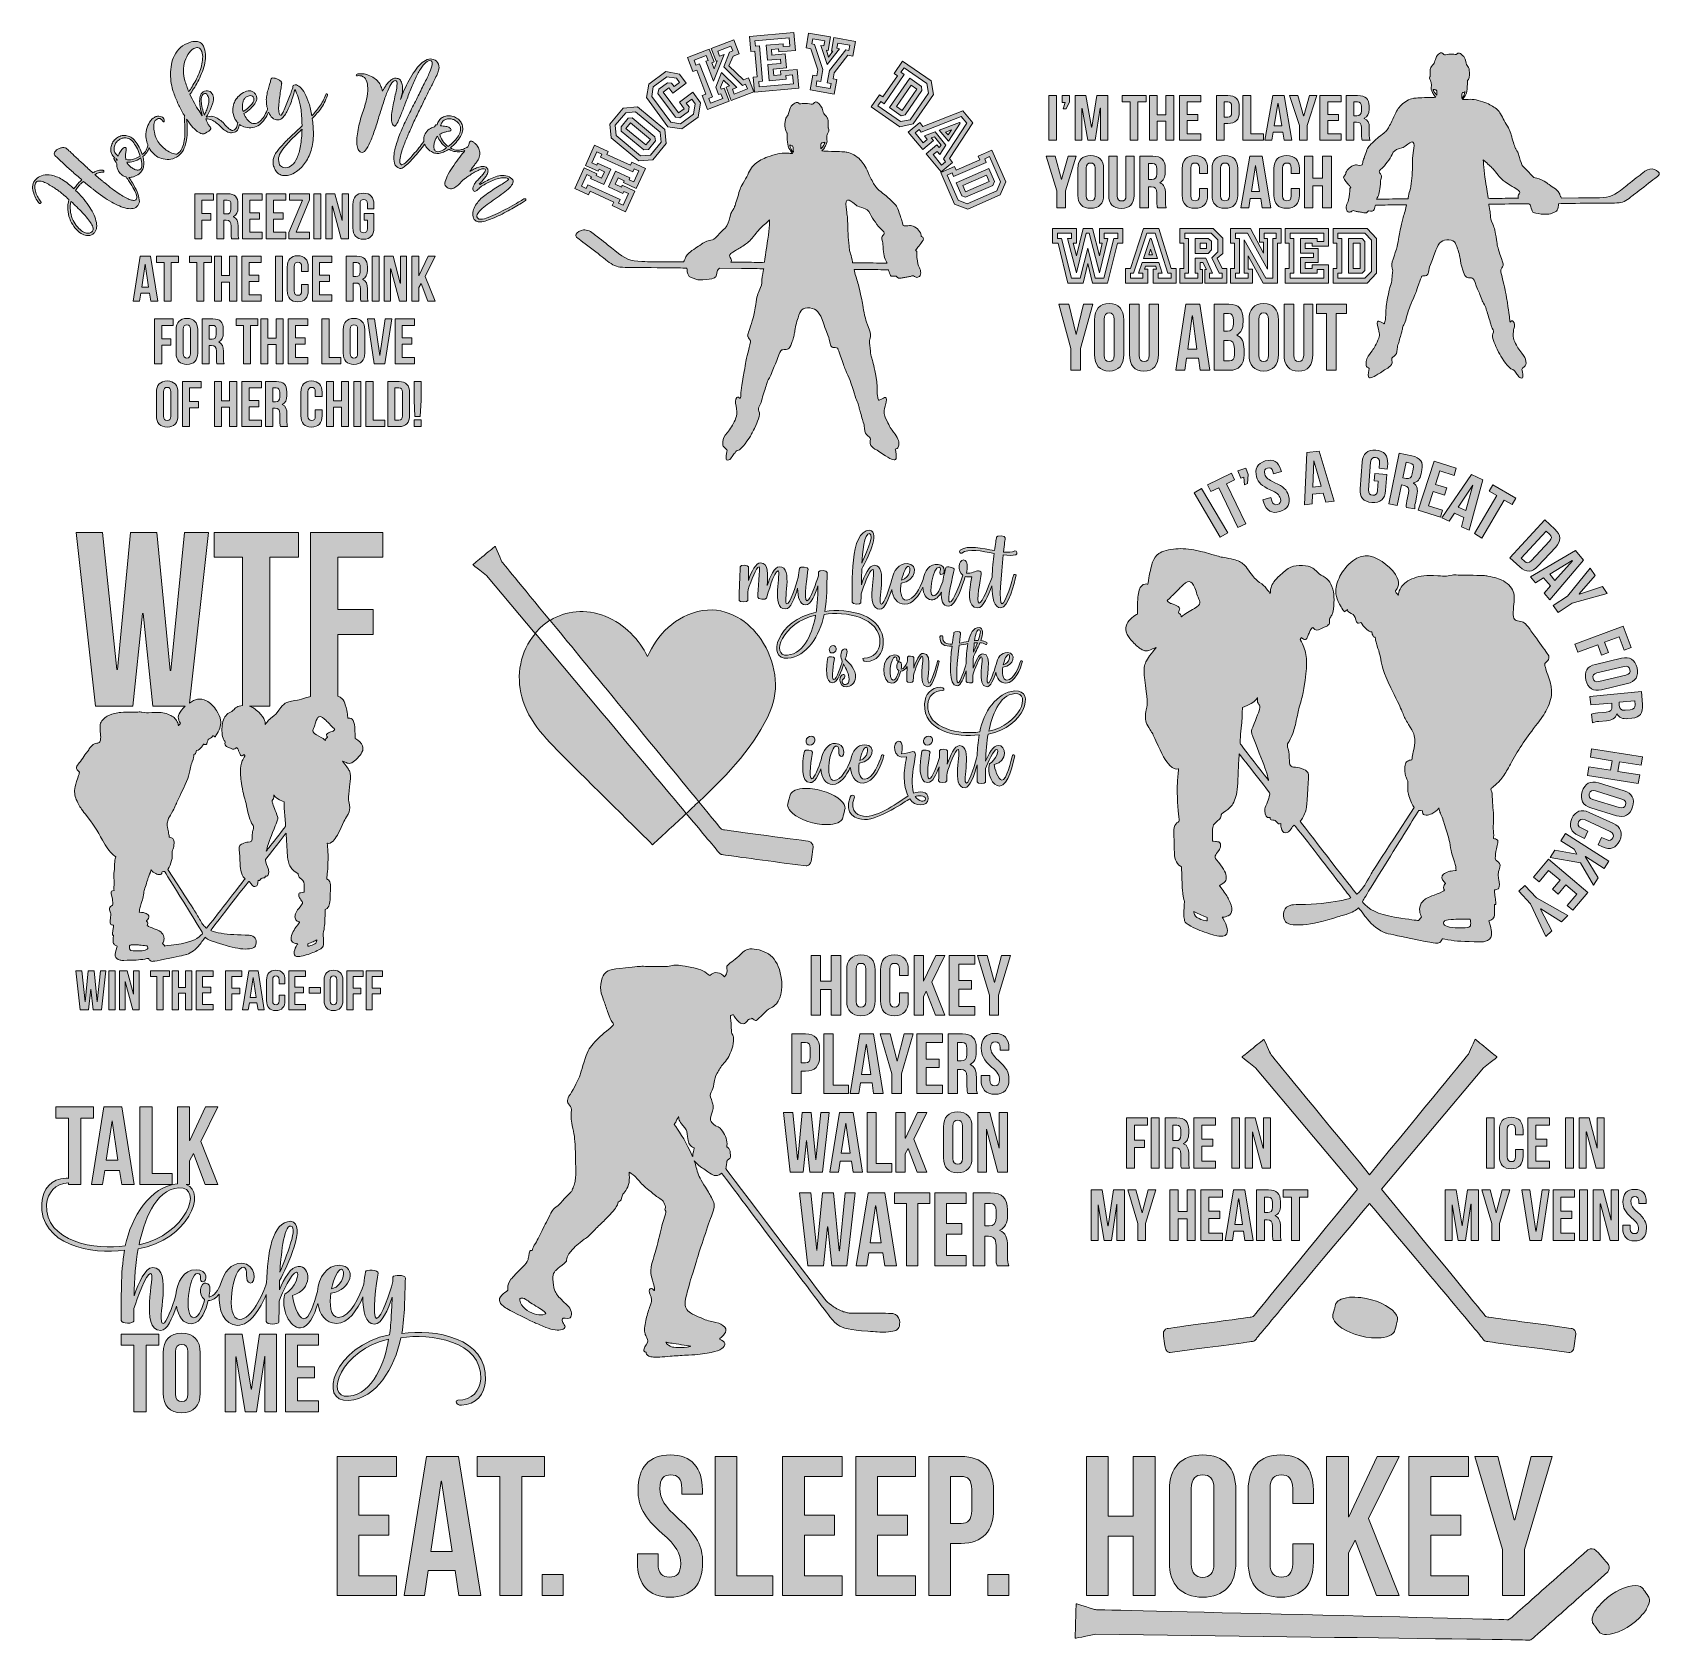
# Model space of a CAD drawing. Header units: inches. Extents: x 0.1 to 11.8, y -11.9 to -0.3.
import ezdxf

# ---------------------------------------------------------------- set-up
doc = ezdxf.new("R2010")
doc.units = ezdxf.units.IN
doc.header["$MEASUREMENT"] = 0
for name, color, linetype in [('eat sleep hockey', 7, 'Continuous'), ('fire and ice', 7, 'Continuous'), ('great day', 7, 'Continuous'), ('heart on ice', 7, 'Continuous'), ('hockey dad', 7, 'Continuous'), ('Hockey mom', 7, 'Continuous'), ('talk hockey', 7, 'Continuous'), ('walk on water', 7, 'Continuous'), ('warned you about', 7, 'Continuous'), ('WtF', 7, 'Continuous')]:
    doc.layers.add(name, color=color, linetype=linetype)

# ---------------------------------------------------------------- blocks, each defined once
blk = doc.blocks.new('block 2')
at = {"layer": 'fire and ice', "lineweight": 0}
for points, knots in [([(8.327, -8.483), (8.327, -8.483), (8.27, -8.483), (8.27, -8.483), (8.27, -8.483), (8.27, -8.119), (8.27, -8.119), (8.27, -8.119), (8.356, -8.119), (8.356, -8.119), (8.416, -8.119), (8.441, -8.146), (8.441, -8.202), (8.441, -8.202), (8.441, -8.231), (8.441, -8.231), (8.441, -8.268), (8.429, -8.292), (8.404, -8.304), (8.404, -8.304), (8.404, -8.305), (8.404, -8.305), (8.432, -8.317), (8.442, -8.344), (8.442, -8.383), (8.442, -8.383), (8.442, -8.439), (8.442, -8.439), (8.442, -8.456), (8.442, -8.469), (8.448, -8.483), (8.448, -8.483), (8.39, -8.483), (8.39, -8.483), (8.386, -8.474), (8.384, -8.468), (8.384, -8.438), (8.384, -8.438), (8.384, -8.381), (8.384, -8.381), (8.384, -8.347), (8.373, -8.335), (8.347, -8.335), (8.347, -8.335), (8.327, -8.335), (8.327, -8.335), (8.327, -8.335), (8.327, -8.483), (8.327, -8.483)], [0, 0, 0, 0, 1, 1, 1, 2, 2, 2, 3, 3, 3, 4, 4, 4, 5, 5, 5, 6, 6, 6, 7, 7, 7, 8, 8, 8, 9, 9, 9, 10, 10, 10, 11, 11, 11, 12, 12, 12, 13, 13, 13, 14, 14, 14, 15, 15, 15, 16, 16, 16, 16]), ([(8.327, -8.283), (8.327, -8.283), (8.35, -8.283), (8.35, -8.283), (8.371, -8.283), (8.384, -8.273), (8.384, -8.244), (8.384, -8.244), (8.384, -8.208), (8.384, -8.208), (8.384, -8.182), (8.375, -8.171), (8.355, -8.171), (8.355, -8.171), (8.327, -8.171), (8.327, -8.171), (8.327, -8.171), (8.327, -8.283), (8.327, -8.283)], [0, 0, 0, 0, 1, 1, 1, 2, 2, 2, 3, 3, 3, 4, 4, 4, 5, 5, 5, 6, 6, 6, 6])]:
    blk.add_open_spline(points, degree=3, knots=knots, dxfattribs=at)
blk = doc.blocks.new('block 3')
at = {"layer": 'fire and ice', "lineweight": 0}
for points in [[(8.847, -8.639), (8.906, -9.004), (8.848, -9.004), (8.838, -8.938), (8.768, -8.938), (8.758, -9.004), (8.705, -9.004), (8.764, -8.639), (8.847, -8.639)], [(8.83, -8.888), (8.803, -8.704), (8.802, -8.704), (8.775, -8.888), (8.83, -8.888)]]:
    blk.add_lwpolyline(points, dxfattribs=at)
blk = doc.blocks.new('block 4')
at = {"layer": 'fire and ice', "lineweight": 0}
for points, knots in [([(9.104, -8.96), (9.104, -8.977), (9.105, -8.99), (9.11, -9.004), (9.11, -9.004), (9.052, -9.004), (9.052, -9.004), (9.049, -8.994), (9.047, -8.989), (9.047, -8.959), (9.047, -8.959), (9.047, -8.902), (9.047, -8.902), (9.047, -8.868), (9.035, -8.855), (9.009, -8.855), (9.009, -8.855), (8.99, -8.855), (8.99, -8.855), (8.99, -8.855), (8.99, -9.004), (8.99, -9.004), (8.99, -9.004), (8.932, -9.004), (8.932, -9.004), (8.932, -9.004), (8.932, -8.639), (8.932, -8.639), (8.932, -8.639), (9.019, -8.639), (9.019, -8.639), (9.078, -8.639), (9.104, -8.667), (9.104, -8.723), (9.104, -8.723), (9.104, -8.752), (9.104, -8.752), (9.104, -8.789), (9.092, -8.813), (9.066, -8.825), (9.066, -8.825), (9.066, -8.826), (9.066, -8.826), (9.095, -8.838), (9.104, -8.865), (9.104, -8.903), (9.104, -8.903), (9.104, -8.96), (9.104, -8.96)], [0, 0, 0, 0, 1, 1, 1, 2, 2, 2, 3, 3, 3, 4, 4, 4, 5, 5, 5, 6, 6, 6, 7, 7, 7, 8, 8, 8, 9, 9, 9, 10, 10, 10, 11, 11, 11, 12, 12, 12, 13, 13, 13, 14, 14, 14, 15, 15, 15, 16, 16, 16, 16]), ([(9.046, -8.729), (9.046, -8.703), (9.037, -8.691), (9.017, -8.691), (9.017, -8.691), (8.99, -8.691), (8.99, -8.691), (8.99, -8.691), (8.99, -8.803), (8.99, -8.803), (8.99, -8.803), (9.012, -8.803), (9.012, -8.803), (9.033, -8.803), (9.046, -8.794), (9.046, -8.765), (9.046, -8.765), (9.046, -8.729), (9.046, -8.729)], [0, 0, 0, 0, 1, 1, 1, 2, 2, 2, 3, 3, 3, 4, 4, 4, 5, 5, 5, 6, 6, 6, 6])]:
    blk.add_open_spline(points, degree=3, knots=knots, dxfattribs=at)
blk = doc.blocks.new('block 5')
at = {"layer": 'walk on water', "lineweight": 0}
for points, knots in [([(5.271, -6.898), (5.245, -6.902), (5.231, -6.91), (5.2, -6.94), (5.187, -6.953), (5.169, -6.968), (5.151, -6.982), (5.135, -6.993), (5.118, -7.007), (5.113, -7.013), (5.113, -7.013), (5.103, -7.022), (5.103, -7.022), (5.103, -7.022), (5.104, -7.038), (5.104, -7.038), (5.107, -7.07), (5.106, -7.072), (5.093, -7.09), (5.093, -7.09), (5.087, -7.099), (5.087, -7.099), (5.087, -7.099), (5.078, -7.091), (5.078, -7.091), (5.061, -7.076), (5.039, -7.067), (5.023, -7.069), (5.009, -7.071), (5, -7.075), (4.98, -7.089), (4.978, -7.09), (4.976, -7.088), (4.97, -7.083), (4.939, -7.056), (4.897, -7.038), (4.848, -7.031), (4.838, -7.03), (4.817, -7.026), (4.802, -7.023), (4.748, -7.013), (4.733, -7.013), (4.698, -7.02), (4.679, -7.025), (4.677, -7.025), (4.631, -7.025), (4.605, -7.025), (4.561, -7.024), (4.532, -7.024), (4.482, -7.023), (4.479, -7.023), (4.419, -7.029), (4.275, -7.043), (4.249, -7.048), (4.226, -7.07), (4.212, -7.083), (4.206, -7.096), (4.197, -7.129), (4.189, -7.159), (4.189, -7.193), (4.196, -7.218), (4.198, -7.225), (4.206, -7.247), (4.213, -7.268), (4.221, -7.289), (4.234, -7.326), (4.242, -7.35), (4.259, -7.399), (4.265, -7.413), (4.273, -7.422), (4.281, -7.432), (4.284, -7.436), (4.284, -7.441), (4.284, -7.45), (4.278, -7.455), (4.233, -7.492), (4.191, -7.526), (4.153, -7.563), (4.128, -7.595), (4.101, -7.629), (4.088, -7.659), (4.064, -7.741), (4.056, -7.768), (4.047, -7.798), (4.043, -7.808), (4.033, -7.838), (3.996, -7.912), (3.973, -7.947), (3.957, -7.971), (3.953, -7.98), (3.953, -7.993), (3.952, -8.007), (3.954, -8.013), (3.966, -8.026), (3.981, -8.043), (3.982, -8.046), (3.979, -8.083), (3.976, -8.114), (3.978, -8.136), (3.991, -8.195), (4.004, -8.252), (4.007, -8.278), (4.009, -8.368), (4.01, -8.405), (4.011, -8.454), (4.012, -8.475), (4.014, -8.518), (4.012, -8.554), (4.007, -8.578), (4.006, -8.586), (4.001, -8.602), (3.996, -8.614), (3.991, -8.626), (3.986, -8.639), (3.985, -8.644), (3.982, -8.649), (3.979, -8.654), (3.971, -8.661), (3.948, -8.683), (3.93, -8.701), (3.915, -8.72), (3.902, -8.736), (3.895, -8.743), (3.885, -8.751), (3.858, -8.77), (3.852, -8.776), (3.845, -8.787), (3.833, -8.807), (3.802, -8.865), (3.784, -8.902), (3.739, -8.994), (3.737, -8.999), (3.712, -9.039), (3.708, -9.044), (3.704, -9.054), (3.702, -9.061), (3.7, -9.068), (3.698, -9.075), (3.697, -9.076), (3.697, -9.077), (3.695, -9.077), (3.692, -9.076), (3.683, -9.072), (3.678, -9.084), (3.672, -9.116), (3.67, -9.129), (3.667, -9.143), (3.666, -9.147), (3.661, -9.161), (3.651, -9.174), (3.627, -9.198), (3.592, -9.231), (3.555, -9.271), (3.544, -9.285), (3.526, -9.309), (3.52, -9.325), (3.521, -9.349), (3.521, -9.364), (3.521, -9.366), (3.518, -9.367), (3.514, -9.37), (3.488, -9.391), (3.478, -9.399), (3.46, -9.415), (3.456, -9.433), (3.466, -9.453), (3.473, -9.468), (3.495, -9.486), (3.526, -9.503), (3.545, -9.514), (3.698, -9.591), (3.714, -9.598), (3.722, -9.601), (3.739, -9.609), (3.752, -9.615), (3.814, -9.642), (3.855, -9.654), (3.89, -9.652), (3.909, -9.651), (3.92, -9.648), (3.929, -9.64), (3.935, -9.635), (3.935, -9.634), (3.935, -9.628), (3.934, -9.624), (3.932, -9.617), (3.929, -9.613), (3.927, -9.609), (3.922, -9.602), (3.919, -9.598), (3.916, -9.592), (3.914, -9.587), (3.913, -9.582), (3.913, -9.575), (3.913, -9.573), (3.917, -9.57), (3.921, -9.565), (3.921, -9.565), (3.935, -9.567), (3.963, -9.569), (3.969, -9.568), (3.977, -9.557), (3.981, -9.551), (3.982, -9.531), (3.978, -9.517), (3.973, -9.499), (3.968, -9.49), (3.95, -9.472), (3.924, -9.449), (3.887, -9.411), (3.88, -9.402), (3.877, -9.397), (3.869, -9.384), (3.864, -9.373), (3.856, -9.355), (3.855, -9.35), (3.853, -9.338), (3.852, -9.331), (3.85, -9.314), (3.849, -9.301), (3.846, -9.285), (3.846, -9.273), (3.846, -9.266), (3.848, -9.252), (3.855, -9.233), (3.863, -9.225), (3.866, -9.221), (3.882, -9.208), (3.897, -9.196), (3.923, -9.177), (3.937, -9.164), (3.944, -9.154), (3.945, -9.152), (3.947, -9.145), (3.948, -9.138), (3.95, -9.121), (3.955, -9.111), (3.976, -9.085), (4.007, -9.048), (4.029, -9.028), (4.074, -8.996), (4.095, -8.982), (4.115, -8.964), (4.153, -8.924), (4.171, -8.906), (4.202, -8.876), (4.222, -8.856), (4.256, -8.822), (4.291, -8.784), (4.305, -8.762), (4.311, -8.753), (4.317, -8.739), (4.317, -8.732), (4.317, -8.728), (4.318, -8.727), (4.325, -8.723), (4.338, -8.716), (4.342, -8.709), (4.348, -8.684), (4.35, -8.673), (4.354, -8.667), (4.366, -8.654), (4.391, -8.626), (4.403, -8.581), (4.399, -8.531), (4.398, -8.52), (4.397, -8.511), (4.398, -8.511), (4.399, -8.51), (4.424, -8.528), (4.439, -8.541), (4.447, -8.548), (4.461, -8.563), (4.47, -8.574), (4.496, -8.604), (4.512, -8.619), (4.556, -8.654), (4.594, -8.684), (4.602, -8.691), (4.629, -8.708), (4.642, -8.716), (4.648, -8.724), (4.654, -8.741), (4.661, -8.759), (4.662, -8.765), (4.658, -8.773), (4.656, -8.78), (4.656, -8.78), (4.659, -8.785), (4.667, -8.795), (4.666, -8.8), (4.654, -8.836), (4.639, -8.881), (4.631, -8.91), (4.616, -8.974), (4.599, -9.043), (4.589, -9.08), (4.576, -9.122), (4.559, -9.176), (4.555, -9.197), (4.555, -9.225), (4.555, -9.248), (4.558, -9.265), (4.567, -9.292), (4.576, -9.322), (4.578, -9.33), (4.58, -9.348), (4.583, -9.371), (4.583, -9.37), (4.574, -9.361), (4.564, -9.351), (4.556, -9.349), (4.549, -9.353), (4.54, -9.36), (4.541, -9.373), (4.552, -9.402), (4.559, -9.418), (4.559, -9.42), (4.559, -9.434), (4.559, -9.451), (4.557, -9.458), (4.545, -9.489), (4.537, -9.51), (4.524, -9.553), (4.518, -9.583), (4.509, -9.623), (4.507, -9.656), (4.513, -9.678), (4.514, -9.684), (4.52, -9.697), (4.525, -9.707), (4.536, -9.729), (4.536, -9.731), (4.521, -9.758), (4.507, -9.782), (4.502, -9.795), (4.505, -9.802), (4.507, -9.808), (4.513, -9.812), (4.518, -9.812), (4.52, -9.812), (4.521, -9.814), (4.521, -9.818), (4.521, -9.83), (4.534, -9.84), (4.555, -9.845), (4.573, -9.849), (4.623, -9.849), (4.676, -9.843), (4.725, -9.838), (4.751, -9.837), (4.799, -9.834), (4.875, -9.831), (4.919, -9.827), (4.962, -9.819), (5.043, -9.805), (5.083, -9.786), (5.089, -9.757), (5.092, -9.744), (5.085, -9.735), (5.064, -9.724), (5.057, -9.721), (5.051, -9.718), (5.051, -9.717), (5.051, -9.717), (5.06, -9.708), (5.07, -9.698), (5.084, -9.684), (5.09, -9.677), (5.093, -9.67), (5.103, -9.651), (5.096, -9.633), (5.075, -9.618), (5.057, -9.605), (5.04, -9.599), (4.996, -9.59), (4.957, -9.582), (4.946, -9.578), (4.873, -9.544), (4.824, -9.522), (4.808, -9.504), (4.803, -9.472), (4.801, -9.455), (4.803, -9.438), (4.811, -9.406), (4.815, -9.392), (4.821, -9.366), (4.826, -9.346), (4.831, -9.327), (4.841, -9.292), (4.848, -9.269), (4.856, -9.246), (4.872, -9.194), (4.884, -9.153), (4.911, -9.064), (4.971, -8.886), (4.997, -8.815), (5.011, -8.778), (5.013, -8.77), (5.013, -8.753), (5.013, -8.735), (5.011, -8.729), (4.992, -8.693), (4.977, -8.664), (4.969, -8.65), (4.938, -8.602), (4.907, -8.552), (4.897, -8.53), (4.886, -8.489), (4.883, -8.476), (4.877, -8.456), (4.874, -8.446), (4.871, -8.437), (4.868, -8.428), (4.868, -8.428), (4.868, -8.428), (4.872, -8.433), (4.877, -8.438), (4.889, -8.452), (4.907, -8.468), (4.929, -8.482), (4.939, -8.489), (4.956, -8.5), (4.967, -8.508), (4.988, -8.524), (4.999, -8.53), (5.013, -8.534), (5.029, -8.538), (5.046, -8.534), (5.06, -8.523), (5.066, -8.518), (5.066, -8.518), (5.069, -8.521), (5.07, -8.523), (5.246, -8.757), (5.46, -9.041), (5.674, -9.325), (5.853, -9.562), (5.858, -9.568), (5.871, -9.583), (5.895, -9.606), (5.907, -9.615), (5.943, -9.641), (5.994, -9.651), (6.122, -9.66), (6.148, -9.662), (6.178, -9.664), (6.189, -9.665), (6.246, -9.669), (6.305, -9.664), (6.326, -9.654), (6.332, -9.651), (6.342, -9.641), (6.346, -9.634), (6.353, -9.621), (6.355, -9.598), (6.351, -9.58), (6.345, -9.555), (6.33, -9.54), (6.304, -9.533), (6.295, -9.531), (6.279, -9.531), (6.142, -9.53), (5.998, -9.53), (5.989, -9.53), (5.975, -9.527), (5.966, -9.525), (5.954, -9.522), (5.947, -9.519), (5.929, -9.514), (5.89, -9.494), (5.873, -9.482), (5.856, -9.471), (5.83, -9.45), (5.821, -9.44), (5.816, -9.435), (5.1, -8.492), (5.096, -8.485), (5.096, -8.484), (5.096, -8.48), (5.098, -8.477), (5.099, -8.473), (5.101, -8.463), (5.102, -8.452), (5.103, -8.44), (5.104, -8.431), (5.105, -8.428), (5.106, -8.426), (5.112, -8.421), (5.117, -8.418), (5.122, -8.415), (5.127, -8.411), (5.128, -8.409), (5.131, -8.403), (5.13, -8.373), (5.127, -8.36), (5.124, -8.344), (5.116, -8.333), (5.108, -8.331), (5.104, -8.33), (5.103, -8.33), (5.104, -8.326), (5.105, -8.324), (5.105, -8.314), (5.105, -8.305), (5.105, -8.271), (5.089, -8.233), (5.063, -8.202), (5.053, -8.19), (5.046, -8.185), (5.03, -8.178), (5.019, -8.174), (5.014, -8.171), (5.005, -8.162), (4.99, -8.148), (4.986, -8.14), (4.986, -8.125), (4.987, -8.115), (4.988, -8.109), (4.996, -8.085), (5.004, -8.059), (5.005, -8.057), (5.005, -8.042), (5.005, -8.024), (5.003, -8.016), (4.992, -7.985), (4.981, -7.958), (4.981, -7.953), (4.991, -7.933), (5.001, -7.913), (5.005, -7.9), (5.01, -7.873), (5.017, -7.834), (5.021, -7.819), (5.033, -7.796), (5.045, -7.772), (5.058, -7.753), (5.083, -7.723), (5.112, -7.688), (5.126, -7.664), (5.139, -7.623), (5.15, -7.591), (5.154, -7.568), (5.153, -7.549), (5.153, -7.534), (5.152, -7.533), (5.146, -7.52), (5.137, -7.502), (5.136, -7.497), (5.136, -7.468), (5.136, -7.453), (5.135, -7.435), (5.133, -7.42), (5.131, -7.407), (5.13, -7.393), (5.13, -7.388), (5.13, -7.378), (5.131, -7.377), (5.145, -7.375), (5.145, -7.375), (5.153, -7.374), (5.153, -7.374), (5.153, -7.374), (5.157, -7.383), (5.157, -7.383), (5.166, -7.403), (5.187, -7.425), (5.203, -7.434), (5.216, -7.44), (5.23, -7.44), (5.239, -7.433), (5.242, -7.431), (5.247, -7.425), (5.25, -7.42), (5.258, -7.407), (5.261, -7.406), (5.271, -7.406), (5.28, -7.406), (5.285, -7.403), (5.285, -7.399), (5.285, -7.398), (5.29, -7.401), (5.295, -7.405), (5.304, -7.413), (5.308, -7.415), (5.315, -7.414), (5.319, -7.413), (5.349, -7.387), (5.367, -7.369), (5.388, -7.346), (5.399, -7.336), (5.42, -7.325), (5.44, -7.315), (5.451, -7.307), (5.462, -7.294), (5.501, -7.248), (5.512, -7.16), (5.49, -7.07), (5.474, -7.007), (5.445, -6.96), (5.405, -6.934), (5.37, -6.91), (5.307, -6.894), (5.271, -6.898)], [0, 0, 0, 0, 1, 1, 1, 2, 2, 2, 3, 3, 3, 4, 4, 4, 5, 5, 5, 6, 6, 6, 7, 7, 7, 8, 8, 8, 9, 9, 9, 10, 10, 10, 11, 11, 11, 12, 12, 12, 13, 13, 13, 14, 14, 14, 15, 15, 15, 16, 16, 16, 17, 17, 17, 18, 18, 18, 19, 19, 19, 20, 20, 20, 21, 21, 21, 22, 22, 22, 23, 23, 23, 24, 24, 24, 25, 25, 25, 26, 26, 26, 27, 27, 27, 28, 28, 28, 29, 29, 29, 30, 30, 30, 31, 31, 31, 32, 32, 32, 33, 33, 33, 34, 34, 34, 35, 35, 35, 36, 36, 36, 37, 37, 37, 38, 38, 38, 39, 39, 39, 40, 40, 40, 41, 41, 41, 42, 42, 42, 43, 43, 43, 44, 44, 44, 45, 45, 45, 46, 46, 46, 47, 47, 47, 48, 48, 48, 49, 49, 49, 50, 50, 50, 51, 51, 51, 52, 52, 52, 53, 53, 53, 54, 54, 54, 55, 55, 55, 56, 56, 56, 57, 57, 57, 58, 58, 58, 59, 59, 59, 60, 60, 60, 61, 61, 61, 62, 62, 62, 63, 63, 63, 64, 64, 64, 65, 65, 65, 66, 66, 66, 67, 67, 67, 68, 68, 68, 69, 69, 69, 70, 70, 70, 71, 71, 71, 72, 72, 72, 73, 73, 73, 74, 74, 74, 75, 75, 75, 76, 76, 76, 77, 77, 77, 78, 78, 78, 79, 79, 79, 80, 80, 80, 81, 81, 81, 82, 82, 82, 83, 83, 83, 84, 84, 84, 85, 85, 85, 86, 86, 86, 87, 87, 87, 88, 88, 88, 89, 89, 89, 90, 90, 90, 91, 91, 91, 92, 92, 92, 93, 93, 93, 94, 94, 94, 95, 95, 95, 96, 96, 96, 97, 97, 97, 98, 98, 98, 99, 99, 99, 100, 100, 100, 101, 101, 101, 102, 102, 102, 103, 103, 103, 104, 104, 104, 105, 105, 105, 106, 106, 106, 107, 107, 107, 108, 108, 108, 109, 109, 109, 110, 110, 110, 111, 111, 111, 112, 112, 112, 113, 113, 113, 114, 114, 114, 115, 115, 115, 116, 116, 116, 117, 117, 117, 118, 118, 118, 119, 119, 119, 120, 120, 120, 121, 121, 121, 122, 122, 122, 123, 123, 123, 124, 124, 124, 125, 125, 125, 126, 126, 126, 127, 127, 127, 128, 128, 128, 129, 129, 129, 130, 130, 130, 131, 131, 131, 132, 132, 132, 133, 133, 133, 134, 134, 134, 135, 135, 135, 136, 136, 136, 137, 137, 137, 138, 138, 138, 139, 139, 139, 140, 140, 140, 141, 141, 141, 142, 142, 142, 143, 143, 143, 144, 144, 144, 145, 145, 145, 146, 146, 146, 147, 147, 147, 148, 148, 148, 149, 149, 149, 150, 150, 150, 151, 151, 151, 152, 152, 152, 153, 153, 153, 154, 154, 154, 155, 155, 155, 156, 156, 156, 157, 157, 157, 158, 158, 158, 159, 159, 159, 160, 160, 160, 161, 161, 161, 162, 162, 162, 163, 163, 163, 164, 164, 164, 165, 165, 165, 166, 166, 166, 167, 167, 167, 168, 168, 168, 169, 169, 169, 170, 170, 170, 171, 171, 171, 172, 172, 172, 173, 173, 173, 174, 174, 174, 175, 175, 175, 176, 176, 176, 177, 177, 177, 178, 178, 178, 179, 179, 179, 180, 180, 180, 181, 181, 181, 182, 182, 182, 183, 183, 183, 184, 184, 184, 185, 185, 185, 186, 186, 186, 187, 187, 187, 188, 188, 188, 189, 189, 189, 190, 190, 190, 191, 191, 191, 192, 192, 192, 193, 193, 193, 194, 194, 194, 195, 195, 195, 196, 196, 196, 197, 197, 197, 198, 198, 198, 199, 199, 199, 200, 200, 200, 201, 201, 201, 201]), ([(4.76, -8.134), (4.765, -8.145), (4.772, -8.155), (4.786, -8.173), (4.811, -8.202), (4.815, -8.21), (4.817, -8.233), (4.823, -8.29), (4.828, -8.306), (4.844, -8.321), (4.849, -8.327), (4.864, -8.335), (4.867, -8.335), (4.87, -8.335), (4.869, -8.34), (4.862, -8.363), (4.859, -8.373), (4.857, -8.385), (4.857, -8.389), (4.857, -8.389), (4.857, -8.397), (4.857, -8.397), (4.857, -8.397), (4.854, -8.392), (4.854, -8.392), (4.813, -8.303), (4.77, -8.229), (4.734, -8.182), (4.734, -8.182), (4.722, -8.167), (4.722, -8.167), (4.722, -8.167), (4.728, -8.159), (4.728, -8.159), (4.731, -8.154), (4.737, -8.144), (4.741, -8.136), (4.744, -8.127), (4.749, -8.118), (4.751, -8.114), (4.751, -8.114), (4.755, -8.108), (4.755, -8.108), (4.755, -8.108), (4.756, -8.118), (4.756, -8.118), (4.757, -8.123), (4.759, -8.13), (4.76, -8.134)], [0, 0, 0, 0, 1, 1, 1, 2, 2, 2, 3, 3, 3, 4, 4, 4, 5, 5, 5, 6, 6, 6, 7, 7, 7, 8, 8, 8, 9, 9, 9, 10, 10, 10, 11, 11, 11, 12, 12, 12, 13, 13, 13, 14, 14, 14, 15, 15, 15, 16, 16, 16, 16]), ([(3.646, -9.428), (3.652, -9.431), (3.665, -9.439), (3.676, -9.447), (3.687, -9.455), (3.708, -9.469), (3.724, -9.478), (3.763, -9.501), (3.795, -9.525), (3.795, -9.531), (3.795, -9.532), (3.791, -9.535), (3.786, -9.537), (3.759, -9.55), (3.702, -9.538), (3.661, -9.511), (3.64, -9.496), (3.62, -9.473), (3.613, -9.454), (3.609, -9.443), (3.607, -9.425), (3.61, -9.423), (3.611, -9.422), (3.618, -9.422), (3.624, -9.422), (3.634, -9.422), (3.638, -9.423), (3.646, -9.428)], [0, 0, 0, 0, 1, 1, 1, 2, 2, 2, 3, 3, 3, 4, 4, 4, 5, 5, 5, 6, 6, 6, 7, 7, 7, 8, 8, 8, 9, 9, 9, 9]), ([(4.675, -9.742), (4.678, -9.743), (4.693, -9.745), (4.708, -9.747), (4.722, -9.749), (4.753, -9.754), (4.777, -9.758), (4.8, -9.761), (4.825, -9.765), (4.832, -9.766), (4.832, -9.766), (4.844, -9.768), (4.844, -9.768), (4.844, -9.768), (4.839, -9.77), (4.839, -9.77), (4.827, -9.776), (4.816, -9.777), (4.765, -9.777), (4.716, -9.777), (4.714, -9.777), (4.704, -9.773), (4.691, -9.768), (4.674, -9.757), (4.667, -9.748), (4.661, -9.74), (4.661, -9.738), (4.665, -9.739), (4.666, -9.74), (4.671, -9.741), (4.675, -9.742)], [0, 0, 0, 0, 1, 1, 1, 2, 2, 2, 3, 3, 3, 4, 4, 4, 5, 5, 5, 6, 6, 6, 7, 7, 7, 8, 8, 8, 9, 9, 9, 10, 10, 10, 10])]:
    blk.add_open_spline(points, degree=3, knots=knots, dxfattribs=at)
blk = doc.blocks.new('block 6')
at = {"layer": 'walk on water', "lineweight": 0}
for points in [[(5.97, -7.272), (5.97, -7.272), (5.97, -7.048), (5.97, -7.048), (5.97, -6.98), (6.006, -6.94), (6.073, -6.94), (6.139, -6.94), (6.176, -6.98), (6.176, -7.048), (6.176, -7.048), (6.176, -7.272), (6.176, -7.272), (6.176, -7.341), (6.139, -7.381), (6.073, -7.381), (6.006, -7.381), (5.97, -7.341), (5.97, -7.272)], [(6.038, -7.277), (6.038, -7.307), (6.051, -7.319), (6.073, -7.319), (6.094, -7.319), (6.108, -7.307), (6.108, -7.277), (6.108, -7.277), (6.108, -7.044), (6.108, -7.044), (6.108, -7.013), (6.094, -7.002), (6.073, -7.002), (6.051, -7.002), (6.038, -7.013), (6.038, -7.044), (6.038, -7.044), (6.038, -7.277), (6.038, -7.277)]]:
    blk.add_open_spline(points, degree=3, knots=[0, 0, 0, 0, 1, 1, 1, 2, 2, 2, 3, 3, 3, 4, 4, 4, 5, 5, 5, 6, 6, 6, 6], dxfattribs=at)
blk = doc.blocks.new('block 7')
at = {"layer": 'walk on water', "lineweight": 0}
for points, knots in [([(5.641, -7.943), (5.641, -7.943), (5.574, -7.943), (5.574, -7.943), (5.574, -7.943), (5.574, -7.512), (5.574, -7.512), (5.574, -7.512), (5.673, -7.512), (5.673, -7.512), (5.741, -7.512), (5.774, -7.55), (5.774, -7.619), (5.774, -7.619), (5.774, -7.675), (5.774, -7.675), (5.774, -7.744), (5.741, -7.781), (5.673, -7.781), (5.673, -7.781), (5.641, -7.781), (5.641, -7.781), (5.641, -7.781), (5.641, -7.943), (5.641, -7.943)], [0, 0, 0, 0, 1, 1, 1, 2, 2, 2, 3, 3, 3, 4, 4, 4, 5, 5, 5, 6, 6, 6, 7, 7, 7, 8, 8, 8, 8]), ([(5.641, -7.72), (5.641, -7.72), (5.673, -7.72), (5.673, -7.72), (5.695, -7.72), (5.706, -7.71), (5.706, -7.679), (5.706, -7.679), (5.706, -7.615), (5.706, -7.615), (5.706, -7.584), (5.695, -7.574), (5.673, -7.574), (5.673, -7.574), (5.641, -7.574), (5.641, -7.574), (5.641, -7.574), (5.641, -7.72), (5.641, -7.72)], [0, 0, 0, 0, 1, 1, 1, 2, 2, 2, 3, 3, 3, 4, 4, 4, 5, 5, 5, 6, 6, 6, 6])]:
    blk.add_open_spline(points, degree=3, knots=knots, dxfattribs=at)
blk = doc.blocks.new('block 8')
at = {"layer": 'walk on water', "lineweight": 0}
for points in [[(6.153, -7.865), (6.07, -7.865), (6.058, -7.943), (5.996, -7.943), (6.065, -7.512), (6.164, -7.512), (6.233, -7.943), (6.164, -7.943), (6.153, -7.865)], [(6.144, -7.806), (6.112, -7.589), (6.11, -7.589), (6.078, -7.806), (6.144, -7.806)]]:
    blk.add_lwpolyline(points, dxfattribs=at)
blk = doc.blocks.new('block 9')
at = {"layer": 'walk on water', "lineweight": 0}
for points, knots in [([(6.771, -7.943), (6.771, -7.943), (6.704, -7.943), (6.704, -7.943), (6.704, -7.943), (6.704, -7.512), (6.704, -7.512), (6.704, -7.512), (6.806, -7.512), (6.806, -7.512), (6.876, -7.512), (6.906, -7.545), (6.906, -7.612), (6.906, -7.612), (6.906, -7.645), (6.906, -7.645), (6.906, -7.69), (6.892, -7.718), (6.862, -7.732), (6.862, -7.732), (6.862, -7.733), (6.862, -7.733), (6.896, -7.747), (6.907, -7.779), (6.907, -7.824), (6.907, -7.824), (6.907, -7.891), (6.907, -7.891), (6.907, -7.912), (6.907, -7.927), (6.914, -7.943), (6.914, -7.943), (6.845, -7.943), (6.845, -7.943), (6.842, -7.932), (6.839, -7.925), (6.839, -7.89), (6.839, -7.89), (6.839, -7.822), (6.839, -7.822), (6.839, -7.782), (6.826, -7.768), (6.795, -7.768), (6.795, -7.768), (6.771, -7.768), (6.771, -7.768), (6.771, -7.768), (6.771, -7.943), (6.771, -7.943)], [0, 0, 0, 0, 1, 1, 1, 2, 2, 2, 3, 3, 3, 4, 4, 4, 5, 5, 5, 6, 6, 6, 7, 7, 7, 8, 8, 8, 9, 9, 9, 10, 10, 10, 11, 11, 11, 12, 12, 12, 13, 13, 13, 14, 14, 14, 15, 15, 15, 16, 16, 16, 16]), ([(6.771, -7.706), (6.771, -7.706), (6.798, -7.706), (6.798, -7.706), (6.823, -7.706), (6.838, -7.695), (6.838, -7.661), (6.838, -7.661), (6.838, -7.618), (6.838, -7.618), (6.838, -7.588), (6.828, -7.574), (6.804, -7.574), (6.804, -7.574), (6.771, -7.574), (6.771, -7.574), (6.771, -7.574), (6.771, -7.706), (6.771, -7.706)], [0, 0, 0, 0, 1, 1, 1, 2, 2, 2, 3, 3, 3, 4, 4, 4, 5, 5, 5, 6, 6, 6, 6])]:
    blk.add_open_spline(points, degree=3, knots=knots, dxfattribs=at)
blk = doc.blocks.new('block 10')
at = {"layer": 'walk on water', "lineweight": 0}
for points in [[(5.911, -8.51), (5.848, -8.51), (5.917, -8.08), (6.016, -8.08), (6.085, -8.51), (6.017, -8.51), (6.005, -8.432), (5.922, -8.432), (5.911, -8.51)], [(5.931, -8.374), (5.996, -8.374), (5.964, -8.156), (5.963, -8.156), (5.931, -8.374)]]:
    blk.add_lwpolyline(points, dxfattribs=at)
blk = doc.blocks.new('block 11')
at = {"layer": 'walk on water', "lineweight": 0}
for points in [[(6.875, -8.183), (6.875, -8.183), (6.875, -8.407), (6.875, -8.407), (6.875, -8.476), (6.838, -8.515), (6.772, -8.515), (6.706, -8.515), (6.669, -8.476), (6.669, -8.407), (6.669, -8.407), (6.669, -8.183), (6.669, -8.183), (6.669, -8.114), (6.706, -8.075), (6.772, -8.075), (6.838, -8.075), (6.875, -8.114), (6.875, -8.183)], [(6.807, -8.179), (6.807, -8.148), (6.794, -8.136), (6.772, -8.136), (6.751, -8.136), (6.737, -8.148), (6.737, -8.179), (6.737, -8.179), (6.737, -8.411), (6.737, -8.411), (6.737, -8.442), (6.751, -8.454), (6.772, -8.454), (6.794, -8.454), (6.807, -8.442), (6.807, -8.411), (6.807, -8.411), (6.807, -8.179), (6.807, -8.179)]]:
    blk.add_open_spline(points, degree=3, knots=[0, 0, 0, 0, 1, 1, 1, 2, 2, 2, 3, 3, 3, 4, 4, 4, 5, 5, 5, 6, 6, 6, 6], dxfattribs=at)
blk = doc.blocks.new('block 12')
at = {"layer": 'walk on water', "lineweight": 0}
for points in [[(6.245, -8.661), (6.329, -9.188), (6.246, -9.188), (6.231, -9.093), (6.13, -9.093), (6.115, -9.188), (6.039, -9.188), (6.124, -8.661), (6.245, -8.661)], [(6.22, -9.021), (6.181, -8.755), (6.179, -8.755), (6.14, -9.021), (6.22, -9.021)]]:
    blk.add_lwpolyline(points, dxfattribs=at)
blk = doc.blocks.new('block 13')
at = {"layer": 'walk on water', "lineweight": 0}
for points, knots in [([(7.132, -9.124), (7.132, -9.15), (7.133, -9.169), (7.141, -9.188), (7.141, -9.188), (7.057, -9.188), (7.057, -9.188), (7.052, -9.175), (7.049, -9.166), (7.049, -9.123), (7.049, -9.123), (7.049, -9.041), (7.049, -9.041), (7.049, -8.992), (7.033, -8.974), (6.995, -8.974), (6.995, -8.974), (6.967, -8.974), (6.967, -8.974), (6.967, -8.974), (6.967, -9.188), (6.967, -9.188), (6.967, -9.188), (6.884, -9.188), (6.884, -9.188), (6.884, -9.188), (6.884, -8.661), (6.884, -8.661), (6.884, -8.661), (7.009, -8.661), (7.009, -8.661), (7.095, -8.661), (7.132, -8.701), (7.132, -8.782), (7.132, -8.782), (7.132, -8.824), (7.132, -8.824), (7.132, -8.878), (7.114, -8.913), (7.077, -8.93), (7.077, -8.93), (7.077, -8.932), (7.077, -8.932), (7.119, -8.949), (7.132, -8.988), (7.132, -9.043), (7.132, -9.043), (7.132, -9.124), (7.132, -9.124)], [0, 0, 0, 0, 1, 1, 1, 2, 2, 2, 3, 3, 3, 4, 4, 4, 5, 5, 5, 6, 6, 6, 7, 7, 7, 8, 8, 8, 9, 9, 9, 10, 10, 10, 11, 11, 11, 12, 12, 12, 13, 13, 13, 14, 14, 14, 15, 15, 15, 16, 16, 16, 16]), ([(7.049, -8.791), (7.049, -8.753), (7.036, -8.737), (7.007, -8.737), (7.007, -8.737), (6.967, -8.737), (6.967, -8.737), (6.967, -8.737), (6.967, -8.898), (6.967, -8.898), (6.967, -8.898), (6.999, -8.898), (6.999, -8.898), (7.03, -8.898), (7.049, -8.885), (7.049, -8.843), (7.049, -8.843), (7.049, -8.791), (7.049, -8.791)], [0, 0, 0, 0, 1, 1, 1, 2, 2, 2, 3, 3, 3, 4, 4, 4, 5, 5, 5, 6, 6, 6, 6])]:
    blk.add_open_spline(points, degree=3, knots=knots, dxfattribs=at)
blk = doc.blocks.new('block 14')
at = {"layer": 'heart on ice', "lineweight": 0}
for points, knots in [([(5.807, -4.481), (5.954, -4.456), (6.219, -4.497), (6.21, -4.688), (6.207, -4.747), (6.166, -4.796), (6.095, -4.796), (6.08, -4.795), (6.085, -4.823), (6.113, -4.82), (6.187, -4.82), (6.231, -4.763), (6.234, -4.694), (6.244, -4.481), (5.976, -4.433), (5.811, -4.459), (5.828, -4.363), (5.826, -4.276), (5.829, -4.178), (5.83, -4.161), (5.768, -4.16), (5.767, -4.174), (5.766, -4.184), (5.765, -4.193), (5.765, -4.203), (5.752, -4.244), (5.708, -4.383), (5.683, -4.382), (5.657, -4.382), (5.684, -4.193), (5.691, -4.154), (5.695, -4.137), (5.631, -4.133), (5.628, -4.147), (5.625, -4.167), (5.621, -4.19), (5.619, -4.214), (5.602, -4.272), (5.561, -4.406), (5.538, -4.405), (5.503, -4.404), (5.59, -4.136), (5.484, -4.136), (5.448, -4.135), (5.416, -4.208), (5.396, -4.271), (5.401, -4.198), (5.405, -4.108), (5.348, -4.108), (5.314, -4.107), (5.282, -4.172), (5.26, -4.235), (5.26, -4.203), (5.261, -4.17), (5.261, -4.138), (5.261, -4.124), (5.2, -4.12), (5.2, -4.137), (5.198, -4.214), (5.194, -4.292), (5.192, -4.379), (5.192, -4.393), (5.255, -4.397), (5.256, -4.379), (5.256, -4.353), (5.256, -4.327), (5.257, -4.3), (5.279, -4.239), (5.317, -4.137), (5.337, -4.137), (5.346, -4.138), (5.327, -4.313), (5.327, -4.357), (5.327, -4.371), (5.384, -4.378), (5.39, -4.363), (5.4, -4.335), (5.445, -4.165), (5.474, -4.165), (5.501, -4.168), (5.417, -4.443), (5.528, -4.441), (5.563, -4.442), (5.594, -4.363), (5.615, -4.292), (5.616, -4.357), (5.631, -4.411), (5.673, -4.411), (5.711, -4.412), (5.743, -4.337), (5.762, -4.274), (5.762, -4.301), (5.761, -4.33), (5.759, -4.364), (5.757, -4.395), (5.754, -4.44), (5.749, -4.465), (5.469, -4.519), (5.384, -4.81), (5.544, -4.797), (5.683, -4.786), (5.775, -4.634), (5.807, -4.481)], [0, 0, 0, 0, 1, 1, 1, 2, 2, 2, 3, 3, 3, 4, 4, 4, 5, 5, 5, 6, 6, 6, 7, 7, 7, 8, 8, 8, 9, 9, 9, 10, 10, 10, 11, 11, 11, 12, 12, 12, 13, 13, 13, 14, 14, 14, 15, 15, 15, 16, 16, 16, 17, 17, 17, 18, 18, 18, 19, 19, 19, 20, 20, 20, 21, 21, 21, 22, 22, 22, 23, 23, 23, 24, 24, 24, 25, 25, 25, 26, 26, 26, 27, 27, 27, 28, 28, 28, 29, 29, 29, 30, 30, 30, 31, 31, 31, 32, 32, 32, 33, 33, 33, 34, 34, 34, 34]), ([(5.542, -4.775), (5.414, -4.786), (5.508, -4.537), (5.745, -4.487), (5.727, -4.597), (5.668, -4.766), (5.542, -4.775)], [0, 0, 0, 0, 1, 1, 1, 2, 2, 2, 2])]:
    blk.add_open_spline(points, degree=3, knots=knots, dxfattribs=at)
blk = doc.blocks.new('block 15')
at = {"layer": 'heart on ice', "lineweight": 0}
for points, knots in [([(6.01, -4.392), (6.01, -4.41), (6.072, -4.41), (6.073, -4.396), (6.073, -4.373), (6.074, -4.353), (6.074, -4.332), (6.091, -4.279), (6.136, -4.154), (6.158, -4.155), (6.186, -4.156), (6.1, -4.444), (6.21, -4.443), (6.244, -4.443), (6.274, -4.37), (6.295, -4.301), (6.303, -4.359), (6.334, -4.407), (6.391, -4.407), (6.447, -4.407), (6.491, -4.347), (6.52, -4.285), (6.524, -4.333), (6.544, -4.373), (6.58, -4.375), (6.613, -4.377), (6.637, -4.352), (6.654, -4.32), (6.651, -4.375), (6.661, -4.422), (6.705, -4.422), (6.758, -4.423), (6.809, -4.266), (6.826, -4.206), (6.839, -4.21), (6.855, -4.211), (6.875, -4.208), (6.854, -4.303), (6.837, -4.435), (6.918, -4.434), (6.955, -4.435), (6.994, -4.346), (7.019, -4.274), (7.02, -4.364), (7.036, -4.435), (7.084, -4.433), (7.138, -4.432), (7.182, -4.251), (7.194, -4.198), (7.195, -4.192), (7.179, -4.19), (7.177, -4.194), (7.167, -4.233), (7.118, -4.403), (7.092, -4.404), (7.067, -4.404), (7.086, -4.193), (7.101, -4.051), (7.136, -4.055), (7.168, -4.056), (7.193, -4.049), (7.208, -4.046), (7.199, -4.018), (7.185, -4.022), (7.165, -4.033), (7.136, -4.034), (7.103, -4.03), (7.109, -3.975), (7.115, -3.934), (7.115, -3.927), (7.118, -3.909), (7.054, -3.908), (7.052, -3.922), (7.051, -3.938), (7.044, -3.974), (7.038, -4.02), (6.948, -4.004), (6.847, -3.978), (6.79, -4.016), (6.775, -4.027), (6.792, -4.044), (6.801, -4.038), (6.851, -4.002), (6.946, -4.023), (7.035, -4.04), (7.029, -4.092), (7.022, -4.153), (7.02, -4.212), (7, -4.268), (6.951, -4.399), (6.928, -4.399), (6.898, -4.398), (6.941, -4.219), (6.942, -4.19), (6.942, -4.178), (6.939, -4.165), (6.923, -4.166), (6.9, -4.166), (6.869, -4.188), (6.836, -4.182), (6.843, -4.149), (6.849, -4.088), (6.814, -4.087), (6.78, -4.087), (6.765, -4.168), (6.81, -4.198), (6.796, -4.243), (6.74, -4.394), (6.715, -4.393), (6.686, -4.392), (6.741, -4.191), (6.747, -4.158), (6.75, -4.142), (6.689, -4.129), (6.686, -4.143), (6.681, -4.164), (6.671, -4.201), (6.664, -4.242), (6.649, -4.286), (6.624, -4.349), (6.595, -4.347), (6.554, -4.343), (6.597, -4.134), (6.637, -4.14), (6.664, -4.144), (6.629, -4.187), (6.651, -4.192), (6.68, -4.198), (6.691, -4.127), (6.632, -4.12), (6.568, -4.112), (6.532, -4.168), (6.522, -4.229), (6.5, -4.291), (6.454, -4.377), (6.401, -4.378), (6.358, -4.378), (6.354, -4.305), (6.363, -4.255), (6.469, -4.241), (6.496, -4.117), (6.406, -4.114), (6.346, -4.112), (6.309, -4.166), (6.297, -4.228), (6.278, -4.292), (6.241, -4.407), (6.221, -4.407), (6.184, -4.407), (6.275, -4.125), (6.169, -4.126), (6.133, -4.124), (6.098, -4.2), (6.076, -4.266), (6.077, -4.227), (6.078, -4.19), (6.079, -4.151), (6.116, -4.084), (6.218, -3.885), (6.135, -3.873), (5.989, -3.873), (6.011, -4.273), (6.01, -4.392)], [0, 0, 0, 0, 1, 1, 1, 2, 2, 2, 3, 3, 3, 4, 4, 4, 5, 5, 5, 6, 6, 6, 7, 7, 7, 8, 8, 8, 9, 9, 9, 10, 10, 10, 11, 11, 11, 12, 12, 12, 13, 13, 13, 14, 14, 14, 15, 15, 15, 16, 16, 16, 17, 17, 17, 18, 18, 18, 19, 19, 19, 20, 20, 20, 21, 21, 21, 22, 22, 22, 23, 23, 23, 24, 24, 24, 25, 25, 25, 26, 26, 26, 27, 27, 27, 28, 28, 28, 29, 29, 29, 30, 30, 30, 31, 31, 31, 32, 32, 32, 33, 33, 33, 34, 34, 34, 35, 35, 35, 36, 36, 36, 37, 37, 37, 38, 38, 38, 39, 39, 39, 40, 40, 40, 41, 41, 41, 42, 42, 42, 43, 43, 43, 44, 44, 44, 45, 45, 45, 46, 46, 46, 47, 47, 47, 48, 48, 48, 49, 49, 49, 50, 50, 50, 51, 51, 51, 52, 52, 52, 53, 53, 53, 54, 54, 54, 54]), ([(6.135, -3.896), (6.177, -3.902), (6.092, -4.078), (6.08, -4.11), (6.085, -4.042), (6.096, -3.889), (6.135, -3.896)], [0, 0, 0, 0, 1, 1, 1, 2, 2, 2, 2]), ([(6.416, -4.134), (6.435, -4.135), (6.433, -4.214), (6.366, -4.234), (6.379, -4.177), (6.398, -4.133), (6.416, -4.134)], [0, 0, 0, 0, 1, 1, 1, 2, 2, 2, 2])]:
    blk.add_open_spline(points, degree=3, knots=knots, dxfattribs=at)
blk = doc.blocks.new('block 16')
at = {"layer": 'heart on ice', "lineweight": 0}
for points, knots in [([(7.128, -4.955), (7.095, -4.955), (7.092, -4.9), (7.099, -4.862), (7.179, -4.852), (7.199, -4.759), (7.131, -4.756), (7.086, -4.755), (7.058, -4.795), (7.05, -4.842), (7.035, -4.89), (7.007, -4.977), (6.992, -4.977), (6.965, -4.976), (7.033, -4.764), (6.953, -4.765), (6.926, -4.764), (6.9, -4.821), (6.883, -4.87), (6.884, -4.841), (6.885, -4.813), (6.885, -4.785), (6.897, -4.763), (6.917, -4.724), (6.932, -4.685), (6.949, -4.687), (6.964, -4.69), (6.976, -4.698), (6.98, -4.701), (6.99, -4.688), (6.982, -4.684), (6.97, -4.676), (6.955, -4.672), (6.938, -4.67), (6.954, -4.623), (6.96, -4.58), (6.927, -4.575), (6.886, -4.575), (6.862, -4.618), (6.849, -4.676), (6.827, -4.68), (6.805, -4.685), (6.784, -4.688), (6.788, -4.65), (6.792, -4.621), (6.792, -4.615), (6.794, -4.602), (6.746, -4.602), (6.745, -4.612), (6.743, -4.625), (6.738, -4.656), (6.733, -4.695), (6.691, -4.697), (6.661, -4.687), (6.664, -4.642), (6.665, -4.632), (6.644, -4.632), (6.644, -4.642), (6.641, -4.701), (6.679, -4.713), (6.731, -4.71), (6.716, -4.826), (6.703, -4.999), (6.768, -4.996), (6.794, -4.996), (6.817, -4.94), (6.833, -4.889), (6.833, -4.92), (6.833, -4.947), (6.833, -4.966), (6.833, -4.979), (6.88, -4.979), (6.881, -4.968), (6.881, -4.951), (6.881, -4.936), (6.881, -4.92), (6.895, -4.88), (6.928, -4.786), (6.945, -4.787), (6.966, -4.788), (6.901, -5.004), (6.984, -5.003), (7.009, -5.004), (7.032, -4.949), (7.048, -4.897), (7.054, -4.94), (7.077, -4.977), (7.12, -4.977), (7.183, -4.977), (7.227, -4.873), (7.24, -4.819), (7.241, -4.817), (7.228, -4.813), (7.227, -4.816), (7.217, -4.857), (7.176, -4.954), (7.128, -4.955)], [0, 0, 0, 0, 1, 1, 1, 2, 2, 2, 3, 3, 3, 4, 4, 4, 5, 5, 5, 6, 6, 6, 7, 7, 7, 8, 8, 8, 9, 9, 9, 10, 10, 10, 11, 11, 11, 12, 12, 12, 13, 13, 13, 14, 14, 14, 15, 15, 15, 16, 16, 16, 17, 17, 17, 18, 18, 18, 19, 19, 19, 20, 20, 20, 21, 21, 21, 22, 22, 22, 23, 23, 23, 24, 24, 24, 25, 25, 25, 26, 26, 26, 27, 27, 27, 28, 28, 28, 29, 29, 29, 30, 30, 30, 31, 31, 31, 32, 32, 32, 32]), ([(6.775, -4.974), (6.755, -4.975), (6.77, -4.81), (6.782, -4.704), (6.803, -4.7), (6.824, -4.696), (6.846, -4.692), (6.837, -4.737), (6.834, -4.788), (6.833, -4.836), (6.82, -4.882), (6.791, -4.974), (6.775, -4.974)], [0, 0, 0, 0, 1, 1, 1, 2, 2, 2, 3, 3, 3, 4, 4, 4, 4]), ([(6.892, -4.686), (6.9, -4.685), (6.907, -4.685), (6.915, -4.685), (6.903, -4.715), (6.89, -4.743), (6.886, -4.753), (6.887, -4.736), (6.889, -4.711), (6.892, -4.686)], [0, 0, 0, 0, 1, 1, 1, 2, 2, 2, 3, 3, 3, 3]), ([(6.927, -4.592), (6.944, -4.594), (6.934, -4.631), (6.92, -4.669), (6.912, -4.669), (6.903, -4.67), (6.894, -4.671), (6.9, -4.628), (6.91, -4.589), (6.927, -4.592)], [0, 0, 0, 0, 1, 1, 1, 2, 2, 2, 3, 3, 3, 3]), ([(7.139, -4.771), (7.153, -4.772), (7.152, -4.831), (7.101, -4.846), (7.111, -4.804), (7.125, -4.771), (7.139, -4.771)], [0, 0, 0, 0, 1, 1, 1, 2, 2, 2, 2])]:
    blk.add_open_spline(points, degree=3, knots=knots, dxfattribs=at)
blk = doc.blocks.new('block 17')
at = {"layer": 'heart on ice', "lineweight": 0}
for points, knots in [([(6.088, -5.699), (6.167, -5.699), (6.222, -5.569), (6.239, -5.501), (6.239, -5.498), (6.224, -5.493), (6.222, -5.497), (6.209, -5.549), (6.158, -5.671), (6.098, -5.671), (6.057, -5.671), (6.053, -5.603), (6.061, -5.556), (6.162, -5.542), (6.187, -5.426), (6.102, -5.423), (6.045, -5.42), (6.01, -5.471), (5.999, -5.53), (5.977, -5.59), (5.93, -5.68), (5.88, -5.681), (5.807, -5.682), (5.847, -5.424), (5.899, -5.432), (5.925, -5.436), (5.899, -5.505), (5.931, -5.507), (5.959, -5.51), (5.961, -5.415), (5.89, -5.413), (5.833, -5.41), (5.797, -5.467), (5.785, -5.531), (5.768, -5.583), (5.736, -5.669), (5.717, -5.669), (5.692, -5.669), (5.717, -5.512), (5.723, -5.475), (5.726, -5.459), (5.666, -5.455), (5.664, -5.469), (5.648, -5.556), (5.636, -5.697), (5.707, -5.696), (5.737, -5.697), (5.763, -5.647), (5.782, -5.597), (5.788, -5.657), (5.816, -5.709), (5.87, -5.709), (5.923, -5.709), (5.968, -5.647), (5.996, -5.585), (6, -5.645), (6.03, -5.699), (6.088, -5.699)], [0, 0, 0, 0, 1, 1, 1, 2, 2, 2, 3, 3, 3, 4, 4, 4, 5, 5, 5, 6, 6, 6, 7, 7, 7, 8, 8, 8, 9, 9, 9, 10, 10, 10, 11, 11, 11, 12, 12, 12, 13, 13, 13, 14, 14, 14, 15, 15, 15, 16, 16, 16, 17, 17, 17, 18, 18, 18, 19, 19, 19, 19]), ([(6.111, -5.441), (6.129, -5.442), (6.128, -5.517), (6.065, -5.536), (6.076, -5.482), (6.094, -5.441), (6.111, -5.441)], [0, 0, 0, 0, 1, 1, 1, 2, 2, 2, 2])]:
    blk.add_open_spline(points, degree=3, knots=knots, dxfattribs=at)
blk = doc.blocks.new('block 18')
at = {"layer": 'heart on ice', "lineweight": 0}
for points, knots in [([(6.453, -5.773), (6.435, -5.712), (6.445, -5.635), (6.455, -5.572), (6.46, -5.537), (6.466, -5.505), (6.466, -5.495), (6.467, -5.483), (6.463, -5.471), (6.448, -5.472), (6.427, -5.472), (6.398, -5.492), (6.366, -5.487), (6.373, -5.456), (6.378, -5.397), (6.345, -5.397), (6.303, -5.397), (6.292, -5.531), (6.403, -5.511), (6.39, -5.568), (6.384, -5.611), (6.386, -5.666), (6.387, -5.71), (6.395, -5.753), (6.414, -5.793), (6.39, -5.806), (6.213, -5.94), (6.113, -5.94), (6.06, -5.94), (5.983, -5.914), (6.026, -5.801), (6.029, -5.785), (6.002, -5.778), (5.994, -5.801), (5.944, -5.925), (6.046, -5.964), (6.099, -5.963), (6.21, -5.963), (6.393, -5.831), (6.426, -5.813), (6.46, -5.873), (6.556, -5.871), (6.559, -5.814), (6.561, -5.751), (6.49, -5.758), (6.453, -5.773)], [0, 0, 0, 0, 1, 1, 1, 2, 2, 2, 3, 3, 3, 4, 4, 4, 5, 5, 5, 6, 6, 6, 7, 7, 7, 8, 8, 8, 9, 9, 9, 10, 10, 10, 11, 11, 11, 12, 12, 12, 13, 13, 13, 14, 14, 14, 15, 15, 15, 15]), ([(6.464, -5.796), (6.481, -5.789), (6.541, -5.786), (6.539, -5.813), (6.538, -5.844), (6.487, -5.833), (6.464, -5.796)], [0, 0, 0, 0, 1, 1, 1, 2, 2, 2, 2])]:
    blk.add_open_spline(points, degree=3, knots=knots, dxfattribs=at)
blk = doc.blocks.new('block 19')
at = {"layer": 'heart on ice', "lineweight": 0}
for points, knots in [([(7.185, -5.034), (7.053, -5.043), (6.958, -5.19), (6.931, -5.33), (6.792, -5.351), (6.546, -5.312), (6.556, -5.131), (6.559, -5.075), (6.598, -5.029), (6.665, -5.03), (6.679, -5.032), (6.675, -5.005), (6.648, -5.007), (6.579, -5.007), (6.536, -5.06), (6.533, -5.126), (6.522, -5.327), (6.771, -5.373), (6.927, -5.351), (6.919, -5.402), (6.915, -5.451), (6.913, -5.499), (6.903, -5.537), (6.859, -5.7), (6.835, -5.699), (6.8, -5.699), (6.885, -5.429), (6.785, -5.429), (6.75, -5.428), (6.717, -5.502), (6.697, -5.563), (6.698, -5.532), (6.699, -5.5), (6.699, -5.467), (6.699, -5.453), (6.641, -5.449), (6.641, -5.465), (6.641, -5.482), (6.64, -5.499), (6.64, -5.515), (6.625, -5.562), (6.588, -5.669), (6.566, -5.669), (6.541, -5.669), (6.566, -5.512), (6.572, -5.475), (6.575, -5.459), (6.515, -5.455), (6.513, -5.469), (6.497, -5.556), (6.485, -5.697), (6.556, -5.696), (6.59, -5.697), (6.618, -5.637), (6.637, -5.582), (6.636, -5.613), (6.635, -5.646), (6.634, -5.684), (6.634, -5.697), (6.693, -5.7), (6.694, -5.684), (6.694, -5.665), (6.694, -5.646), (6.695, -5.627), (6.71, -5.582), (6.753, -5.456), (6.775, -5.456), (6.801, -5.458), (6.72, -5.735), (6.825, -5.733), (6.861, -5.734), (6.892, -5.639), (6.912, -5.568), (6.912, -5.608), (6.913, -5.648), (6.912, -5.69), (6.912, -5.707), (6.972, -5.706), (6.972, -5.693), (6.973, -5.663), (6.973, -5.63), (6.973, -5.595), (6.988, -5.555), (7.032, -5.455), (7.055, -5.456), (7.075, -5.455), (7.052, -5.533), (7.001, -5.56), (6.979, -5.63), (7.025, -5.723), (7.075, -5.721), (7.142, -5.718), (7.168, -5.561), (7.184, -5.502), (7.186, -5.497), (7.17, -5.493), (7.168, -5.499), (7.158, -5.538), (7.126, -5.681), (7.091, -5.678), (7.062, -5.676), (7.038, -5.591), (7.036, -5.566), (7.135, -5.541), (7.124, -5.423), (7.065, -5.428), (7.029, -5.427), (6.996, -5.489), (6.974, -5.542), (6.976, -5.473), (6.981, -5.403), (6.992, -5.345), (7.257, -5.297), (7.337, -5.023), (7.185, -5.034)], [0, 0, 0, 0, 1, 1, 1, 2, 2, 2, 3, 3, 3, 4, 4, 4, 5, 5, 5, 6, 6, 6, 7, 7, 7, 8, 8, 8, 9, 9, 9, 10, 10, 10, 11, 11, 11, 12, 12, 12, 13, 13, 13, 14, 14, 14, 15, 15, 15, 16, 16, 16, 17, 17, 17, 18, 18, 18, 19, 19, 19, 20, 20, 20, 21, 21, 21, 22, 22, 22, 23, 23, 23, 24, 24, 24, 25, 25, 25, 26, 26, 26, 27, 27, 27, 28, 28, 28, 29, 29, 29, 30, 30, 30, 31, 31, 31, 32, 32, 32, 33, 33, 33, 34, 34, 34, 35, 35, 35, 36, 36, 36, 37, 37, 37, 38, 38, 38, 38]), ([(7.186, -5.053), (7.308, -5.045), (7.221, -5.28), (6.996, -5.324), (7.02, -5.221), (7.068, -5.062), (7.186, -5.053)], [0, 0, 0, 0, 1, 1, 1, 2, 2, 2, 2])]:
    blk.add_open_spline(points, degree=3, knots=knots, dxfattribs=at)
blk = doc.blocks.new('block 20')
at = {"layer": 'talk hockey', "lineweight": 0}
for points in [[(0.593, -8.601), (0.608, -8.499), (0.716, -8.499), (0.732, -8.601), (0.821, -8.601), (0.731, -8.04), (0.602, -8.04), (0.512, -8.601), (0.593, -8.601)], [(0.661, -8.139), (0.663, -8.139), (0.704, -8.423), (0.619, -8.423), (0.661, -8.139)]]:
    blk.add_lwpolyline(points, dxfattribs=at)
blk = doc.blocks.new('block 21')
at = {"layer": 'talk hockey', "lineweight": 0}
for points in [[(1.165, -9.675), (1.078, -9.675), (1.031, -9.726), (1.031, -9.816), (1.031, -9.816), (1.031, -10.108), (1.031, -10.108), (1.031, -10.198), (1.078, -10.249), (1.165, -10.249), (1.251, -10.249), (1.299, -10.198), (1.299, -10.108), (1.299, -10.108), (1.299, -9.816), (1.299, -9.816), (1.299, -9.726), (1.251, -9.675), (1.165, -9.675)], [(1.21, -10.113), (1.21, -10.154), (1.193, -10.169), (1.165, -10.169), (1.137, -10.169), (1.119, -10.154), (1.119, -10.113), (1.119, -10.113), (1.119, -9.81), (1.119, -9.81), (1.119, -9.77), (1.137, -9.755), (1.165, -9.755), (1.193, -9.755), (1.21, -9.77), (1.21, -9.81), (1.21, -9.81), (1.21, -10.113), (1.21, -10.113)]]:
    blk.add_open_spline(points, degree=3, knots=[0, 0, 0, 0, 1, 1, 1, 2, 2, 2, 3, 3, 3, 4, 4, 4, 5, 5, 5, 6, 6, 6, 6], dxfattribs=at)
blk = doc.blocks.new('block 22')
at = {"layer": 'talk hockey', "lineweight": 0}
for points, knots in [([(2.755, -9.677), (2.779, -9.54), (2.775, -9.415), (2.781, -9.276), (2.782, -9.252), (2.693, -9.25), (2.691, -9.27), (2.69, -9.284), (2.689, -9.297), (2.689, -9.311), (2.671, -9.37), (2.608, -9.569), (2.572, -9.568), (2.535, -9.567), (2.573, -9.296), (2.584, -9.241), (2.588, -9.217), (2.496, -9.211), (2.493, -9.231), (2.489, -9.257), (2.484, -9.287), (2.481, -9.319), (2.454, -9.405), (2.382, -9.56), (2.298, -9.561), (2.236, -9.561), (2.231, -9.458), (2.243, -9.386), (2.395, -9.365), (2.433, -9.188), (2.305, -9.184), (2.211, -9.181), (2.156, -9.273), (2.145, -9.372), (2.122, -9.457), (2.086, -9.574), (2.046, -9.571), (2.003, -9.568), (1.967, -9.439), (1.964, -9.401), (2.114, -9.363), (2.098, -9.184), (2.007, -9.193), (1.953, -9.191), (1.904, -9.282), (1.871, -9.362), (1.871, -9.341), (1.872, -9.319), (1.872, -9.294), (1.925, -9.196), (2.072, -8.884), (1.954, -8.866), (1.817, -8.867), (1.784, -9.101), (1.777, -9.311), (1.751, -9.396), (1.671, -9.574), (1.583, -9.575), (1.473, -9.576), (1.533, -9.186), (1.613, -9.198), (1.652, -9.204), (1.613, -9.308), (1.661, -9.313), (1.703, -9.317), (1.706, -9.173), (1.598, -9.169), (1.521, -9.166), (1.469, -9.235), (1.446, -9.32), (1.43, -9.36), (1.4, -9.408), (1.362, -9.413), (1.367, -9.384), (1.382, -9.319), (1.34, -9.312), (1.299, -9.305), (1.281, -9.401), (1.33, -9.431), (1.322, -9.466), (1.293, -9.564), (1.252, -9.563), (1.176, -9.562), (1.216, -9.241), (1.279, -9.243), (1.319, -9.244), (1.285, -9.304), (1.317, -9.303), (1.352, -9.302), (1.354, -9.216), (1.268, -9.216), (1.177, -9.215), (1.131, -9.304), (1.123, -9.397), (1.095, -9.489), (1.054, -9.604), (1.03, -9.604), (0.977, -9.603), (1.107, -9.2), (0.955, -9.2), (0.902, -9.199), (0.853, -9.311), (0.82, -9.404), (0.824, -9.288), (0.83, -9.161), (0.85, -9.066), (1.213, -9), (1.346, -8.654), (1.198, -8.601), (1.198, -8.601), (1.222, -8.601), (1.222, -8.601), (1.222, -8.601), (1.222, -8.429), (1.222, -8.429), (1.222, -8.429), (1.249, -8.377), (1.249, -8.377), (1.249, -8.377), (1.335, -8.601), (1.335, -8.601), (1.335, -8.601), (1.425, -8.601), (1.425, -8.601), (1.425, -8.601), (1.303, -8.29), (1.303, -8.29), (1.303, -8.29), (1.425, -8.04), (1.425, -8.04), (1.425, -8.04), (1.337, -8.04), (1.337, -8.04), (1.337, -8.04), (1.223, -8.283), (1.223, -8.283), (1.223, -8.283), (1.222, -8.283), (1.222, -8.283), (1.222, -8.283), (1.222, -8.04), (1.222, -8.04), (1.222, -8.04), (1.133, -8.04), (1.133, -8.04), (1.133, -8.04), (1.133, -8.595), (1.133, -8.595), (0.938, -8.615), (0.798, -8.834), (0.757, -9.044), (0.547, -9.076), (0.173, -9.016), (0.188, -8.744), (0.194, -8.66), (0.25, -8.593), (0.347, -8.589), (0.347, -8.589), (0.347, -8.601), (0.347, -8.601), (0.347, -8.601), (0.435, -8.601), (0.435, -8.601), (0.435, -8.601), (0.435, -8.12), (0.435, -8.12), (0.435, -8.12), (0.527, -8.12), (0.527, -8.12), (0.527, -8.12), (0.527, -8.04), (0.527, -8.04), (0.527, -8.04), (0.254, -8.04), (0.254, -8.04), (0.254, -8.04), (0.254, -8.12), (0.254, -8.12), (0.254, -8.12), (0.347, -8.12), (0.347, -8.12), (0.347, -8.12), (0.347, -8.557), (0.347, -8.557), (0.342, -8.555), (0.336, -8.555), (0.329, -8.555), (0.223, -8.554), (0.159, -8.635), (0.153, -8.734), (0.137, -9.039), (0.515, -9.109), (0.751, -9.075), (0.722, -9.251), (0.729, -9.413), (0.728, -9.583), (0.728, -9.607), (0.817, -9.607), (0.818, -9.587), (0.818, -9.559), (0.818, -9.53), (0.819, -9.497), (0.843, -9.423), (0.908, -9.241), (0.94, -9.242), (0.979, -9.244), (0.856, -9.656), (1.014, -9.654), (1.057, -9.655), (1.097, -9.568), (1.127, -9.479), (1.139, -9.552), (1.177, -9.61), (1.236, -9.606), (1.307, -9.601), (1.341, -9.501), (1.355, -9.439), (1.387, -9.44), (1.414, -9.42), (1.435, -9.392), (1.428, -9.504), (1.469, -9.617), (1.568, -9.618), (1.659, -9.618), (1.733, -9.498), (1.775, -9.394), (1.774, -9.474), (1.776, -9.545), (1.776, -9.589), (1.776, -9.615), (1.867, -9.613), (1.867, -9.594), (1.868, -9.532), (1.868, -9.486), (1.869, -9.443), (1.892, -9.38), (1.959, -9.233), (1.993, -9.234), (2.022, -9.233), (1.987, -9.352), (1.91, -9.392), (1.877, -9.498), (1.947, -9.64), (2.022, -9.636), (2.083, -9.634), (2.121, -9.548), (2.148, -9.461), (2.161, -9.539), (2.205, -9.603), (2.283, -9.604), (2.368, -9.604), (2.434, -9.506), (2.474, -9.412), (2.473, -9.516), (2.491, -9.609), (2.557, -9.609), (2.611, -9.61), (2.657, -9.503), (2.685, -9.413), (2.684, -9.451), (2.683, -9.493), (2.679, -9.542), (2.677, -9.586), (2.673, -9.651), (2.666, -9.686), (2.265, -9.763), (2.143, -10.179), (2.372, -10.161), (2.572, -10.145), (2.702, -9.927), (2.749, -9.708), (2.958, -9.673), (3.338, -9.731), (3.325, -10.005), (3.32, -10.09), (3.263, -10.159), (3.161, -10.159), (3.139, -10.157), (3.146, -10.198), (3.186, -10.194), (3.292, -10.194), (3.355, -10.113), (3.359, -10.013), (3.374, -9.708), (2.99, -9.641), (2.755, -9.677)], [0, 0, 0, 0, 1, 1, 1, 2, 2, 2, 3, 3, 3, 4, 4, 4, 5, 5, 5, 6, 6, 6, 7, 7, 7, 8, 8, 8, 9, 9, 9, 10, 10, 10, 11, 11, 11, 12, 12, 12, 13, 13, 13, 14, 14, 14, 15, 15, 15, 16, 16, 16, 17, 17, 17, 18, 18, 18, 19, 19, 19, 20, 20, 20, 21, 21, 21, 22, 22, 22, 23, 23, 23, 24, 24, 24, 25, 25, 25, 26, 26, 26, 27, 27, 27, 28, 28, 28, 29, 29, 29, 30, 30, 30, 31, 31, 31, 32, 32, 32, 33, 33, 33, 34, 34, 34, 35, 35, 35, 36, 36, 36, 37, 37, 37, 38, 38, 38, 39, 39, 39, 40, 40, 40, 41, 41, 41, 42, 42, 42, 43, 43, 43, 44, 44, 44, 45, 45, 45, 46, 46, 46, 47, 47, 47, 48, 48, 48, 49, 49, 49, 50, 50, 50, 51, 51, 51, 52, 52, 52, 53, 53, 53, 54, 54, 54, 55, 55, 55, 56, 56, 56, 57, 57, 57, 58, 58, 58, 59, 59, 59, 60, 60, 60, 61, 61, 61, 62, 62, 62, 63, 63, 63, 64, 64, 64, 65, 65, 65, 66, 66, 66, 67, 67, 67, 68, 68, 68, 69, 69, 69, 70, 70, 70, 71, 71, 71, 72, 72, 72, 73, 73, 73, 74, 74, 74, 75, 75, 75, 76, 76, 76, 77, 77, 77, 78, 78, 78, 79, 79, 79, 80, 80, 80, 81, 81, 81, 82, 82, 82, 83, 83, 83, 84, 84, 84, 85, 85, 85, 86, 86, 86, 87, 87, 87, 88, 88, 88, 89, 89, 89, 90, 90, 90, 91, 91, 91, 92, 92, 92, 93, 93, 93, 94, 94, 94, 95, 95, 95, 95]), ([(1.144, -8.625), (1.328, -8.612), (1.196, -8.967), (0.856, -9.035), (0.892, -8.878), (0.965, -8.637), (1.144, -8.625)], [0, 0, 0, 0, 1, 1, 1, 2, 2, 2, 2]), ([(1.954, -8.9), (2.014, -8.908), (1.891, -9.19), (1.874, -9.234), (1.881, -9.137), (1.899, -8.891), (1.954, -8.9)], [0, 0, 0, 0, 1, 1, 1, 2, 2, 2, 2]), ([(2.319, -9.212), (2.346, -9.214), (2.344, -9.327), (2.248, -9.355), (2.265, -9.275), (2.293, -9.211), (2.319, -9.212)], [0, 0, 0, 0, 1, 1, 1, 2, 2, 2, 2]), ([(2.37, -10.13), (2.187, -10.145), (2.321, -9.789), (2.66, -9.718), (2.634, -9.875), (2.55, -10.117), (2.37, -10.13)], [0, 0, 0, 0, 1, 1, 1, 2, 2, 2, 2])]:
    blk.add_open_spline(points, degree=3, knots=knots, dxfattribs=at)
blk = doc.blocks.new('block 23')
at = {"layer": 'hockey dad', "lineweight": 0}
for points in [[(4.407, -1.235), (4.237, -1.157), (4.247, -1.136), (4.148, -1.091), (4.082, -1.236), (4.174, -1.278), (4.18, -1.264), (4.219, -1.282), (4.198, -1.328), (4.159, -1.31), (4.165, -1.297), (4.074, -1.255), (4.006, -1.404), (4.104, -1.449), (4.116, -1.423), (4.286, -1.501), (4.274, -1.527), (4.372, -1.571), (4.44, -1.422), (4.348, -1.38), (4.342, -1.394), (4.297, -1.373), (4.318, -1.327), (4.363, -1.347), (4.357, -1.361), (4.449, -1.403), (4.515, -1.258), (4.417, -1.213), (4.407, -1.235)], [(4.434, -1.261), (4.468, -1.276), (4.432, -1.356), (4.398, -1.341), (4.404, -1.326), (4.299, -1.278), (4.248, -1.391), (4.353, -1.439), (4.36, -1.425), (4.394, -1.44), (4.355, -1.524), (4.321, -1.508), (4.333, -1.482), (4.099, -1.376), (4.087, -1.402), (4.053, -1.386), (4.091, -1.302), (4.125, -1.318), (4.119, -1.332), (4.215, -1.375), (4.266, -1.263), (4.17, -1.22), (4.164, -1.234), (4.129, -1.218), (4.165, -1.138), (4.2, -1.154), (4.19, -1.176), (4.424, -1.282), (4.434, -1.261)]]:
    blk.add_lwpolyline(points, dxfattribs=at)
blk = doc.blocks.new('block 24')
at = {"layer": 'hockey dad', "lineweight": 0}
for points in [[(4.42, -0.893), (4.39, -0.895), (4.339, -0.957), (4.341, -0.988), (4.505, -1.124), (4.537, -1.121), (4.588, -1.059), (4.584, -1.029), (4.42, -0.893)], [(4.518, -1.088), (4.374, -0.969), (4.407, -0.929), (4.551, -1.049), (4.518, -1.088)]]:
    blk.add_lwpolyline(points, dxfattribs=at)
blk = doc.blocks.new('block 25')
at = {"layer": 'hockey dad', "lineweight": 0}
for points in [[(4.457, -0.814), (4.355, -0.822), (4.259, -0.939), (4.267, -1.037), (4.468, -1.204), (4.569, -1.196), (4.666, -1.079), (4.655, -0.978), (4.457, -0.814)], [(4.551, -1.162), (4.481, -1.167), (4.303, -1.02), (4.298, -0.946), (4.373, -0.856), (4.444, -0.85), (4.622, -0.997), (4.629, -1.068), (4.551, -1.162)]]:
    blk.add_lwpolyline(points, dxfattribs=at)
blk = doc.blocks.new('block 26')
at = {"layer": 'hockey dad', "lineweight": 0}
for points in [[(4.761, -0.78), (4.796, -0.827), (4.754, -0.857), (4.644, -0.706), (4.685, -0.676), (4.714, -0.715), (4.811, -0.643), (4.762, -0.576), (4.663, -0.558), (4.539, -0.649), (4.523, -0.746), (4.678, -0.957), (4.778, -0.973), (4.896, -0.887), (4.914, -0.783), (4.859, -0.708), (4.761, -0.78)], [(4.864, -0.867), (4.769, -0.937), (4.698, -0.923), (4.561, -0.738), (4.571, -0.669), (4.67, -0.596), (4.739, -0.607), (4.762, -0.637), (4.723, -0.666), (4.705, -0.643), (4.675, -0.64), (4.613, -0.686), (4.606, -0.716), (4.732, -0.888), (4.765, -0.893), (4.827, -0.847), (4.832, -0.814), (4.811, -0.786), (4.85, -0.758), (4.876, -0.792), (4.864, -0.867)]]:
    blk.add_lwpolyline(points, dxfattribs=at)
blk = doc.blocks.new('block 27')
at = {"layer": 'hockey dad', "lineweight": 0}
for points in [[(5.223, -0.618), (5.119, -0.516), (5.149, -0.446), (5.193, -0.429), (5.154, -0.328), (4.991, -0.391), (5.027, -0.483), (5.034, -0.48), (5.012, -0.538), (4.995, -0.495), (5.012, -0.489), (4.976, -0.397), (4.82, -0.457), (4.859, -0.558), (4.886, -0.547), (4.953, -0.722), (4.926, -0.732), (4.965, -0.833), (5.121, -0.773), (5.084, -0.677), (5.063, -0.685), (5.058, -0.672), (5.08, -0.62), (5.122, -0.662), (5.099, -0.671), (5.136, -0.767), (5.299, -0.704), (5.26, -0.604), (5.223, -0.618)], [(5.157, -0.721), (5.144, -0.686), (5.176, -0.674), (5.065, -0.564), (5.024, -0.672), (5.044, -0.724), (5.061, -0.718), (5.075, -0.753), (4.986, -0.787), (4.973, -0.752), (5, -0.742), (4.907, -0.502), (4.88, -0.512), (4.867, -0.476), (4.955, -0.442), (4.969, -0.478), (4.952, -0.484), (5.007, -0.628), (5.084, -0.434), (5.051, -0.446), (5.038, -0.411), (5.133, -0.374), (5.147, -0.409), (5.124, -0.418), (5.082, -0.525), (5.216, -0.658), (5.239, -0.65), (5.253, -0.684), (5.157, -0.721)]]:
    blk.add_lwpolyline(points, dxfattribs=at)
blk = doc.blocks.new('block 28')
at = {"layer": 'hockey dad', "lineweight": 0}
for points in [[(5.491, -0.554), (5.494, -0.581), (5.443, -0.586), (5.439, -0.541), (5.534, -0.532), (5.525, -0.43), (5.43, -0.439), (5.426, -0.399), (5.477, -0.395), (5.479, -0.416), (5.599, -0.405), (5.588, -0.276), (5.268, -0.305), (5.278, -0.413), (5.306, -0.41), (5.322, -0.597), (5.294, -0.599), (5.304, -0.706), (5.624, -0.678), (5.612, -0.543), (5.491, -0.554)], [(5.337, -0.668), (5.334, -0.631), (5.362, -0.628), (5.339, -0.372), (5.311, -0.375), (5.307, -0.337), (5.555, -0.314), (5.56, -0.374), (5.512, -0.378), (5.51, -0.357), (5.387, -0.368), (5.397, -0.476), (5.492, -0.468), (5.495, -0.5), (5.4, -0.508), (5.41, -0.624), (5.533, -0.613), (5.531, -0.586), (5.579, -0.582), (5.585, -0.646), (5.337, -0.668)]]:
    blk.add_lwpolyline(points, dxfattribs=at)
blk = doc.blocks.new('block 29')
at = {"layer": 'hockey dad', "lineweight": 0}
for points in [[(5.86, -0.41), (5.87, -0.412), (5.839, -0.453), (5.823, -0.404), (5.835, -0.406), (5.852, -0.308), (5.695, -0.28), (5.676, -0.386), (5.711, -0.393), (5.761, -0.546), (5.754, -0.59), (5.726, -0.585), (5.707, -0.691), (5.88, -0.722), (5.899, -0.616), (5.871, -0.611), (5.879, -0.567), (5.979, -0.44), (6.015, -0.447), (6.034, -0.34), (5.877, -0.312), (5.86, -0.41)], [(5.905, -0.353), (5.992, -0.368), (5.985, -0.406), (5.964, -0.402), (5.845, -0.551), (5.829, -0.639), (5.858, -0.644), (5.851, -0.681), (5.749, -0.663), (5.755, -0.626), (5.783, -0.631), (5.798, -0.543), (5.738, -0.362), (5.718, -0.358), (5.724, -0.321), (5.811, -0.336), (5.804, -0.373), (5.784, -0.37), (5.829, -0.507), (5.919, -0.394), (5.898, -0.39), (5.905, -0.353)]]:
    blk.add_lwpolyline(points, dxfattribs=at)
blk = doc.blocks.new('block 30')
at = {"layer": 'hockey dad', "lineweight": 0}
for points in [[(6.597, -0.724), (6.581, -0.625), (6.374, -0.482), (6.313, -0.571), (6.336, -0.588), (6.23, -0.742), (6.207, -0.726), (6.146, -0.814), (6.353, -0.957), (6.451, -0.936), (6.597, -0.724)], [(6.359, -0.919), (6.195, -0.806), (6.217, -0.775), (6.24, -0.791), (6.386, -0.579), (6.362, -0.563), (6.384, -0.532), (6.548, -0.644), (6.56, -0.714), (6.428, -0.906), (6.359, -0.919)]]:
    blk.add_lwpolyline(points, dxfattribs=at)
blk = doc.blocks.new('block 31')
at = {"layer": 'hockey dad', "lineweight": 0}
for points in [[(6.426, -0.607), (6.28, -0.819), (6.364, -0.877), (6.393, -0.872), (6.514, -0.695), (6.51, -0.665), (6.426, -0.607)], [(6.371, -0.839), (6.33, -0.81), (6.436, -0.656), (6.477, -0.685), (6.371, -0.839)]]:
    blk.add_lwpolyline(points, dxfattribs=at)
blk = doc.blocks.new('block 32')
at = {"layer": 'hockey dad', "lineweight": 0}
for points in [[(6.622, -1.088), (6.544, -1.153), (6.652, -1.283), (6.735, -1.215), (6.712, -1.187), (6.882, -0.929), (6.81, -0.841), (6.521, -0.955), (6.498, -0.927), (6.415, -0.996), (6.519, -1.122), (6.597, -1.057), (6.581, -1.038), (6.604, -1.029), (6.653, -1.089), (6.639, -1.108), (6.622, -1.088)], [(6.687, -1.089), (6.609, -0.994), (6.532, -1.023), (6.552, -1.048), (6.523, -1.072), (6.465, -1.001), (6.494, -0.977), (6.508, -0.995), (6.798, -0.883), (6.837, -0.93), (6.669, -1.19), (6.685, -1.21), (6.656, -1.234), (6.594, -1.158), (6.623, -1.135), (6.643, -1.158), (6.687, -1.089)]]:
    blk.add_lwpolyline(points, dxfattribs=at)
blk = doc.blocks.new('block 33')
at = {"layer": 'hockey dad', "lineweight": 0}
for points in [[(6.789, -0.932), (6.785, -0.926), (6.639, -0.982), (6.705, -1.062), (6.789, -0.932)], [(6.685, -0.995), (6.726, -0.979), (6.702, -1.016), (6.685, -0.995)]]:
    blk.add_lwpolyline(points, dxfattribs=at)
blk = doc.blocks.new('block 34')
at = {"layer": 'hockey dad', "lineweight": 0}
for points in [[(7.019, -1.126), (6.92, -1.169), (6.931, -1.195), (6.76, -1.27), (6.749, -1.244), (6.65, -1.287), (6.75, -1.517), (6.845, -1.552), (7.08, -1.449), (7.12, -1.356), (7.019, -1.126)], [(7.054, -1.421), (6.841, -1.514), (6.776, -1.488), (6.696, -1.306), (6.731, -1.291), (6.742, -1.317), (6.978, -1.215), (6.967, -1.188), (7.002, -1.173), (7.081, -1.356), (7.054, -1.421)]]:
    blk.add_lwpolyline(points, dxfattribs=at)
blk = doc.blocks.new('block 35')
at = {"layer": 'hockey dad', "lineweight": 0}
for points in [[(6.761, -1.362), (6.802, -1.455), (6.829, -1.466), (7.026, -1.381), (7.038, -1.353), (6.997, -1.259), (6.761, -1.362)], [(6.828, -1.427), (6.808, -1.381), (6.98, -1.306), (7, -1.353), (6.828, -1.427)]]:
    blk.add_lwpolyline(points, dxfattribs=at)
blk = doc.blocks.new('block 36')
at = {"layer": 'warned you about', "lineweight": 0}
for points, knots in [([(8.697, -1.053), (8.697, -1.053), (8.641, -1.053), (8.641, -1.053), (8.641, -1.053), (8.641, -0.732), (8.641, -0.732), (8.641, -0.732), (8.724, -0.732), (8.724, -0.732), (8.78, -0.732), (8.807, -0.76), (8.807, -0.812), (8.807, -0.812), (8.807, -0.853), (8.807, -0.853), (8.807, -0.905), (8.78, -0.933), (8.724, -0.933), (8.724, -0.933), (8.697, -0.933), (8.697, -0.933), (8.697, -0.933), (8.697, -1.053), (8.697, -1.053)], [0, 0, 0, 0, 1, 1, 1, 2, 2, 2, 3, 3, 3, 4, 4, 4, 5, 5, 5, 6, 6, 6, 7, 7, 7, 8, 8, 8, 8]), ([(8.697, -0.887), (8.697, -0.887), (8.724, -0.887), (8.724, -0.887), (8.742, -0.887), (8.751, -0.879), (8.751, -0.857), (8.751, -0.857), (8.751, -0.808), (8.751, -0.808), (8.751, -0.785), (8.742, -0.778), (8.724, -0.778), (8.724, -0.778), (8.697, -0.778), (8.697, -0.778), (8.697, -0.778), (8.697, -0.887), (8.697, -0.887)], [0, 0, 0, 0, 1, 1, 1, 2, 2, 2, 3, 3, 3, 4, 4, 4, 5, 5, 5, 6, 6, 6, 6])]:
    blk.add_open_spline(points, degree=3, knots=knots, dxfattribs=at)
blk = doc.blocks.new('block 37')
at = {"layer": 'warned you about', "lineweight": 0}
for points in [[(9.043, -1.053), (8.991, -1.053), (9.048, -0.732), (9.13, -0.732), (9.187, -1.053), (9.131, -1.053), (9.121, -0.995), (9.052, -0.995), (9.043, -1.053)], [(9.06, -0.951), (9.114, -0.951), (9.087, -0.789), (9.086, -0.789), (9.06, -0.951)]]:
    blk.add_lwpolyline(points, dxfattribs=at)
blk = doc.blocks.new('block 38')
at = {"layer": 'warned you about', "lineweight": 0}
for points, knots in [([(9.634, -1.053), (9.634, -1.053), (9.578, -1.053), (9.578, -1.053), (9.578, -1.053), (9.578, -0.732), (9.578, -0.732), (9.578, -0.732), (9.662, -0.732), (9.662, -0.732), (9.72, -0.732), (9.745, -0.757), (9.745, -0.806), (9.745, -0.806), (9.745, -0.831), (9.745, -0.831), (9.745, -0.864), (9.734, -0.885), (9.709, -0.896), (9.709, -0.896), (9.709, -0.897), (9.709, -0.897), (9.737, -0.907), (9.746, -0.931), (9.746, -0.965), (9.746, -0.965), (9.746, -1.014), (9.746, -1.014), (9.746, -1.03), (9.746, -1.041), (9.752, -1.053), (9.752, -1.053), (9.695, -1.053), (9.695, -1.053), (9.692, -1.045), (9.69, -1.04), (9.69, -1.014), (9.69, -1.014), (9.69, -0.963), (9.69, -0.963), (9.69, -0.934), (9.679, -0.923), (9.653, -0.923), (9.653, -0.923), (9.634, -0.923), (9.634, -0.923), (9.634, -0.923), (9.634, -1.053), (9.634, -1.053)], [0, 0, 0, 0, 1, 1, 1, 2, 2, 2, 3, 3, 3, 4, 4, 4, 5, 5, 5, 6, 6, 6, 7, 7, 7, 8, 8, 8, 9, 9, 9, 10, 10, 10, 11, 11, 11, 12, 12, 12, 13, 13, 13, 14, 14, 14, 15, 15, 15, 16, 16, 16, 16]), ([(9.634, -0.877), (9.634, -0.877), (9.656, -0.877), (9.656, -0.877), (9.676, -0.877), (9.689, -0.868), (9.689, -0.843), (9.689, -0.843), (9.689, -0.811), (9.689, -0.811), (9.689, -0.788), (9.681, -0.778), (9.661, -0.778), (9.661, -0.778), (9.634, -0.778), (9.634, -0.778), (9.634, -0.778), (9.634, -0.877), (9.634, -0.877)], [0, 0, 0, 0, 1, 1, 1, 2, 2, 2, 3, 3, 3, 4, 4, 4, 5, 5, 5, 6, 6, 6, 6])]:
    blk.add_open_spline(points, degree=3, knots=knots, dxfattribs=at)
blk = doc.blocks.new('block 39')
at = {"layer": 'warned you about', "lineweight": 0}
for points in [[(7.826, -1.259), (7.826, -1.259), (7.826, -1.453), (7.826, -1.453), (7.826, -1.512), (7.793, -1.546), (7.733, -1.546), (7.673, -1.546), (7.64, -1.512), (7.64, -1.453), (7.64, -1.453), (7.64, -1.259), (7.64, -1.259), (7.64, -1.199), (7.673, -1.165), (7.733, -1.165), (7.793, -1.165), (7.826, -1.199), (7.826, -1.259)], [(7.765, -1.255), (7.765, -1.229), (7.752, -1.219), (7.733, -1.219), (7.713, -1.219), (7.701, -1.229), (7.701, -1.255), (7.701, -1.255), (7.701, -1.457), (7.701, -1.457), (7.701, -1.483), (7.713, -1.493), (7.733, -1.493), (7.752, -1.493), (7.765, -1.483), (7.765, -1.457), (7.765, -1.457), (7.765, -1.255), (7.765, -1.255)]]:
    blk.add_open_spline(points, degree=3, knots=[0, 0, 0, 0, 1, 1, 1, 2, 2, 2, 3, 3, 3, 4, 4, 4, 5, 5, 5, 6, 6, 6, 6], dxfattribs=at)
blk = doc.blocks.new('block 40')
at = {"layer": 'warned you about', "lineweight": 0}
for points, knots in [([(8.211, -1.496), (8.211, -1.496), (8.211, -1.438), (8.211, -1.438), (8.211, -1.403), (8.199, -1.39), (8.171, -1.39), (8.171, -1.39), (8.15, -1.39), (8.15, -1.39), (8.15, -1.39), (8.15, -1.542), (8.15, -1.542), (8.15, -1.542), (8.088, -1.542), (8.088, -1.542), (8.088, -1.542), (8.088, -1.17), (8.088, -1.17), (8.088, -1.17), (8.181, -1.17), (8.181, -1.17), (8.245, -1.17), (8.272, -1.198), (8.272, -1.255), (8.272, -1.255), (8.272, -1.285), (8.272, -1.285), (8.272, -1.323), (8.259, -1.347), (8.232, -1.36), (8.232, -1.36), (8.232, -1.361), (8.232, -1.361), (8.262, -1.373), (8.273, -1.401), (8.273, -1.439), (8.273, -1.439), (8.273, -1.497), (8.273, -1.497), (8.273, -1.515), (8.273, -1.528), (8.279, -1.542), (8.279, -1.542), (8.217, -1.542), (8.217, -1.542), (8.213, -1.533), (8.211, -1.527), (8.211, -1.496)], [0, 0, 0, 0, 1, 1, 1, 2, 2, 2, 3, 3, 3, 4, 4, 4, 5, 5, 5, 6, 6, 6, 7, 7, 7, 8, 8, 8, 9, 9, 9, 10, 10, 10, 11, 11, 11, 12, 12, 12, 13, 13, 13, 14, 14, 14, 15, 15, 15, 16, 16, 16, 16]), ([(8.211, -1.261), (8.211, -1.235), (8.201, -1.223), (8.179, -1.223), (8.179, -1.223), (8.15, -1.223), (8.15, -1.223), (8.15, -1.223), (8.15, -1.337), (8.15, -1.337), (8.15, -1.337), (8.174, -1.337), (8.174, -1.337), (8.197, -1.337), (8.211, -1.328), (8.211, -1.298), (8.211, -1.298), (8.211, -1.261), (8.211, -1.261)], [0, 0, 0, 0, 1, 1, 1, 2, 2, 2, 3, 3, 3, 4, 4, 4, 5, 5, 5, 6, 6, 6, 6])]:
    blk.add_open_spline(points, degree=3, knots=knots, dxfattribs=at)
blk = doc.blocks.new('block 41')
at = {"layer": 'warned you about', "lineweight": 0}
for points in [[(8.61, -1.453), (8.61, -1.453), (8.61, -1.259), (8.61, -1.259), (8.61, -1.199), (8.643, -1.165), (8.703, -1.165), (8.764, -1.165), (8.796, -1.199), (8.796, -1.259), (8.796, -1.259), (8.796, -1.453), (8.796, -1.453), (8.796, -1.512), (8.764, -1.546), (8.703, -1.546), (8.643, -1.546), (8.61, -1.512), (8.61, -1.453)], [(8.671, -1.457), (8.671, -1.483), (8.684, -1.493), (8.703, -1.493), (8.723, -1.493), (8.735, -1.483), (8.735, -1.457), (8.735, -1.457), (8.735, -1.255), (8.735, -1.255), (8.735, -1.229), (8.723, -1.219), (8.703, -1.219), (8.684, -1.219), (8.671, -1.229), (8.671, -1.255), (8.671, -1.255), (8.671, -1.457), (8.671, -1.457)]]:
    blk.add_open_spline(points, degree=3, knots=[0, 0, 0, 0, 1, 1, 1, 2, 2, 2, 3, 3, 3, 4, 4, 4, 5, 5, 5, 6, 6, 6, 6], dxfattribs=at)
blk = doc.blocks.new('block 42')
at = {"layer": 'warned you about', "lineweight": 0}
for points in [[(8.876, -1.542), (8.819, -1.542), (8.882, -1.17), (8.972, -1.17), (9.034, -1.542), (8.972, -1.542), (8.962, -1.475), (8.886, -1.475), (8.876, -1.542)], [(8.894, -1.424), (8.953, -1.424), (8.924, -1.236), (8.923, -1.236), (8.894, -1.424)]]:
    blk.add_lwpolyline(points, dxfattribs=at)
blk = doc.blocks.new('block 43')
at = {"layer": 'warned you about', "lineweight": 0}
for points in [[(7.568, -2.087), (7.497, -1.798), (7.458, -1.798), (7.458, -1.692), (7.63, -1.692), (7.63, -1.798), (7.606, -1.798), (7.63, -1.889), (7.678, -1.692), (7.746, -1.692), (7.796, -1.889), (7.817, -1.798), (7.796, -1.798), (7.796, -1.692), (7.965, -1.692), (7.965, -1.798), (7.927, -1.798), (7.855, -2.087), (7.746, -2.087), (7.712, -1.946), (7.678, -2.087), (7.568, -2.087)], [(7.522, -1.764), (7.595, -2.052), (7.657, -2.052), (7.712, -1.834), (7.766, -2.052), (7.828, -2.052), (7.901, -1.764), (7.93, -1.764), (7.93, -1.727), (7.831, -1.727), (7.831, -1.764), (7.858, -1.764), (7.796, -2.012), (7.723, -1.727), (7.701, -1.727), (7.63, -2.012), (7.566, -1.764), (7.595, -1.764), (7.595, -1.727), (7.494, -1.727), (7.494, -1.764), (7.522, -1.764)]]:
    blk.add_lwpolyline(points, dxfattribs=at)
blk = doc.blocks.new('block 44')
at = {"layer": 'warned you about', "lineweight": 0}
for points in [[(8.215, -1.909), (8.115, -1.909), (8.163, -1.764), (8.17, -1.764), (8.215, -1.909)], [(8.153, -1.882), (8.179, -1.882), (8.166, -1.841), (8.153, -1.882)]]:
    blk.add_lwpolyline(points, dxfattribs=at)
blk = doc.blocks.new('block 45')
at = {"layer": 'warned you about', "lineweight": 0}
for points in [[(8.145, -2.087), (7.985, -2.087), (7.985, -1.981), (8.02, -1.981), (8.114, -1.692), (8.225, -1.692), (8.315, -1.981), (8.35, -1.981), (8.35, -2.087), (8.184, -2.087), (8.184, -1.987), (8.209, -1.987), (8.203, -1.965), (8.128, -1.965), (8.121, -1.987), (8.145, -1.987), (8.145, -2.087)], [(8.11, -2.016), (8.079, -2.016), (8.105, -1.939), (8.225, -1.939), (8.25, -2.016), (8.22, -2.016), (8.22, -2.052), (8.315, -2.052), (8.315, -2.016), (8.29, -2.016), (8.198, -1.727), (8.138, -1.727), (8.043, -2.016), (8.02, -2.016), (8.02, -2.052), (8.11, -2.052), (8.11, -2.016)]]:
    blk.add_lwpolyline(points, dxfattribs=at)
blk = doc.blocks.new('block 46')
at = {"layer": 'warned you about', "lineweight": 0}
for points in [[(8.558, -1.989), (8.569, -1.989), (8.544, -1.939), (8.523, -1.939), (8.523, -1.989), (8.542, -1.989), (8.542, -2.087), (8.377, -2.087), (8.377, -1.981), (8.405, -1.981), (8.405, -1.798), (8.377, -1.798), (8.377, -1.692), (8.619, -1.692), (8.688, -1.761), (8.688, -1.872), (8.648, -1.907), (8.682, -1.981), (8.716, -1.981), (8.716, -2.087), (8.558, -2.087), (8.558, -1.989)], [(8.614, -2.015), (8.592, -2.015), (8.592, -2.052), (8.682, -2.052), (8.682, -2.015), (8.662, -2.015), (8.609, -1.903), (8.652, -1.86), (8.652, -1.775), (8.604, -1.727), (8.413, -1.727), (8.413, -1.764), (8.439, -1.764), (8.439, -2.015), (8.413, -2.015), (8.413, -2.052), (8.507, -2.052), (8.507, -2.015), (8.488, -2.015), (8.488, -1.907), (8.564, -1.907), (8.614, -2.015)]]:
    blk.add_lwpolyline(points, dxfattribs=at)
blk = doc.blocks.new('block 47')
at = {"layer": 'warned you about', "lineweight": 0}
for points in [[(8.581, -1.764), (8.605, -1.784), (8.605, -1.847), (8.581, -1.872), (8.488, -1.872), (8.488, -1.764), (8.581, -1.764)], [(8.569, -1.798), (8.523, -1.798), (8.523, -1.836), (8.569, -1.836), (8.569, -1.798)]]:
    blk.add_lwpolyline(points, dxfattribs=at)
blk = doc.blocks.new('block 48')
at = {"layer": 'warned you about', "lineweight": 0}
for points in [[(8.954, -1.692), (9.109, -1.692), (9.109, -1.798), (9.082, -1.798), (9.082, -2.087), (8.979, -2.087), (8.87, -1.889), (8.87, -1.986), (8.903, -1.986), (8.903, -2.087), (8.744, -2.087), (8.744, -1.981), (8.772, -1.981), (8.772, -1.798), (8.744, -1.798), (8.744, -1.692), (8.887, -1.692), (8.982, -1.87), (8.982, -1.792), (8.954, -1.792), (8.954, -1.692)], [(8.987, -1.764), (9.011, -1.764), (9.011, -1.986), (8.865, -1.727), (8.78, -1.727), (8.78, -1.764), (8.808, -1.764), (8.808, -2.015), (8.78, -2.015), (8.78, -2.052), (8.87, -2.052), (8.87, -2.015), (8.843, -2.015), (8.843, -1.775), (8.999, -2.052), (9.048, -2.052), (9.048, -1.764), (9.074, -1.764), (9.074, -1.727), (8.987, -1.727), (8.987, -1.764)]]:
    blk.add_lwpolyline(points, dxfattribs=at)
blk = doc.blocks.new('block 49')
at = {"layer": 'warned you about', "lineweight": 0}
for points in [[(9.334, -1.819), (9.334, -1.798), (9.284, -1.798), (9.284, -1.837), (9.377, -1.837), (9.377, -1.937), (9.284, -1.937), (9.284, -1.981), (9.334, -1.981), (9.334, -1.955), (9.452, -1.955), (9.452, -2.087), (9.138, -2.087), (9.138, -1.981), (9.166, -1.981), (9.166, -1.798), (9.138, -1.798), (9.138, -1.692), (9.452, -1.692), (9.452, -1.819), (9.334, -1.819)], [(9.37, -1.764), (9.37, -1.785), (9.417, -1.785), (9.417, -1.727), (9.174, -1.727), (9.174, -1.764), (9.202, -1.764), (9.202, -2.016), (9.174, -2.016), (9.174, -2.052), (9.417, -2.052), (9.417, -1.989), (9.37, -1.989), (9.37, -2.016), (9.249, -2.016), (9.249, -1.902), (9.342, -1.902), (9.342, -1.871), (9.249, -1.871), (9.249, -1.764), (9.37, -1.764)]]:
    blk.add_lwpolyline(points, dxfattribs=at)
blk = doc.blocks.new('block 50')
at = {"layer": 'warned you about', "lineweight": 0}
for points in [[(9.798, -1.764), (9.798, -2.016), (9.73, -2.087), (9.484, -2.087), (9.484, -1.981), (9.512, -1.981), (9.512, -1.798), (9.484, -1.798), (9.484, -1.692), (9.73, -1.692), (9.798, -1.764)], [(9.763, -1.776), (9.714, -1.727), (9.52, -1.727), (9.52, -1.764), (9.548, -1.764), (9.548, -2.016), (9.52, -2.016), (9.52, -2.052), (9.714, -2.052), (9.763, -2.004), (9.763, -1.776)]]:
    blk.add_lwpolyline(points, dxfattribs=at)
blk = doc.blocks.new('block 51')
at = {"layer": 'warned you about', "lineweight": 0}
for points in [[(9.695, -1.764), (9.715, -1.786), (9.715, -1.996), (9.695, -2.016), (9.595, -2.016), (9.595, -1.764), (9.695, -1.764)], [(9.68, -1.798), (9.63, -1.798), (9.63, -1.981), (9.68, -1.981), (9.68, -1.798)]]:
    blk.add_lwpolyline(points, dxfattribs=at)
blk = doc.blocks.new('block 52')
at = {"layer": 'warned you about', "lineweight": 0}
for points in [[(7.972, -2.354), (7.972, -2.354), (7.972, -2.602), (7.972, -2.602), (7.972, -2.679), (7.935, -2.722), (7.866, -2.722), (7.798, -2.722), (7.761, -2.679), (7.761, -2.602), (7.761, -2.602), (7.761, -2.354), (7.761, -2.354), (7.761, -2.277), (7.798, -2.234), (7.866, -2.234), (7.935, -2.234), (7.972, -2.277), (7.972, -2.354)], [(7.903, -2.349), (7.903, -2.315), (7.889, -2.302), (7.866, -2.302), (7.844, -2.302), (7.83, -2.315), (7.83, -2.349), (7.83, -2.349), (7.83, -2.607), (7.83, -2.607), (7.83, -2.641), (7.844, -2.654), (7.866, -2.654), (7.889, -2.654), (7.903, -2.641), (7.903, -2.607), (7.903, -2.607), (7.903, -2.349), (7.903, -2.349)]]:
    blk.add_open_spline(points, degree=3, knots=[0, 0, 0, 0, 1, 1, 1, 2, 2, 2, 3, 3, 3, 4, 4, 4, 5, 5, 5, 6, 6, 6, 6], dxfattribs=at)
blk = doc.blocks.new('block 53')
at = {"layer": 'warned you about', "lineweight": 0}
for points in [[(8.522, -2.239), (8.593, -2.717), (8.523, -2.717), (8.511, -2.63), (8.425, -2.63), (8.413, -2.717), (8.349, -2.717), (8.42, -2.239), (8.522, -2.239)], [(8.501, -2.565), (8.468, -2.324), (8.467, -2.324), (8.434, -2.565), (8.501, -2.565)]]:
    blk.add_lwpolyline(points, dxfattribs=at)
blk = doc.blocks.new('block 54')
at = {"layer": 'warned you about', "lineweight": 0}
for points, knots in [([(8.841, -2.565), (8.841, -2.565), (8.841, -2.604), (8.841, -2.604), (8.841, -2.677), (8.805, -2.717), (8.735, -2.717), (8.735, -2.717), (8.625, -2.717), (8.625, -2.717), (8.625, -2.717), (8.625, -2.239), (8.625, -2.239), (8.625, -2.239), (8.731, -2.239), (8.731, -2.239), (8.803, -2.239), (8.834, -2.275), (8.834, -2.349), (8.834, -2.349), (8.834, -2.366), (8.834, -2.366), (8.834, -2.415), (8.82, -2.446), (8.789, -2.462), (8.789, -2.462), (8.789, -2.463), (8.789, -2.463), (8.826, -2.479), (8.841, -2.514), (8.841, -2.565)], [0, 0, 0, 0, 1, 1, 1, 2, 2, 2, 3, 3, 3, 4, 4, 4, 5, 5, 5, 6, 6, 6, 7, 7, 7, 8, 8, 8, 9, 9, 9, 10, 10, 10, 10]), ([(8.695, -2.434), (8.695, -2.434), (8.722, -2.434), (8.722, -2.434), (8.748, -2.434), (8.764, -2.421), (8.764, -2.383), (8.764, -2.383), (8.764, -2.357), (8.764, -2.357), (8.764, -2.322), (8.753, -2.307), (8.729, -2.307), (8.729, -2.307), (8.695, -2.307), (8.695, -2.307), (8.695, -2.307), (8.695, -2.434), (8.695, -2.434)], [0, 0, 0, 0, 1, 1, 1, 2, 2, 2, 3, 3, 3, 4, 4, 4, 5, 5, 5, 6, 6, 6, 6]), ([(8.771, -2.56), (8.771, -2.516), (8.758, -2.502), (8.726, -2.502), (8.726, -2.502), (8.695, -2.502), (8.695, -2.502), (8.695, -2.502), (8.695, -2.649), (8.695, -2.649), (8.695, -2.649), (8.735, -2.649), (8.735, -2.649), (8.758, -2.649), (8.771, -2.637), (8.771, -2.602), (8.771, -2.602), (8.771, -2.56), (8.771, -2.56)], [0, 0, 0, 0, 1, 1, 1, 2, 2, 2, 3, 3, 3, 4, 4, 4, 5, 5, 5, 6, 6, 6, 6])]:
    blk.add_open_spline(points, degree=3, knots=knots, dxfattribs=at)
blk = doc.blocks.new('block 55')
at = {"layer": 'warned you about', "lineweight": 0}
for points in [[(9.089, -2.354), (9.089, -2.354), (9.089, -2.602), (9.089, -2.602), (9.089, -2.679), (9.051, -2.722), (8.983, -2.722), (8.914, -2.722), (8.877, -2.679), (8.877, -2.602), (8.877, -2.602), (8.877, -2.354), (8.877, -2.354), (8.877, -2.277), (8.914, -2.234), (8.983, -2.234), (9.051, -2.234), (9.089, -2.277), (9.089, -2.354)], [(9.019, -2.349), (9.019, -2.315), (9.005, -2.302), (8.983, -2.302), (8.961, -2.302), (8.947, -2.315), (8.947, -2.349), (8.947, -2.349), (8.947, -2.607), (8.947, -2.607), (8.947, -2.641), (8.961, -2.654), (8.983, -2.654), (9.005, -2.654), (9.019, -2.641), (9.019, -2.607), (9.019, -2.607), (9.019, -2.349), (9.019, -2.349)]]:
    blk.add_open_spline(points, degree=3, knots=[0, 0, 0, 0, 1, 1, 1, 2, 2, 2, 3, 3, 3, 4, 4, 4, 5, 5, 5, 6, 6, 6, 6], dxfattribs=at)
blk = doc.blocks.new('block 56')
at = {"layer": 'great day', "lineweight": 0}
for points in [[(9.385, -3.3), (9.493, -3.662), (9.431, -3.669), (9.412, -3.604), (9.336, -3.613), (9.334, -3.681), (9.277, -3.688), (9.295, -3.311), (9.385, -3.3)], [(9.398, -3.554), (9.346, -3.371), (9.345, -3.371), (9.338, -3.562), (9.398, -3.554)]]:
    blk.add_lwpolyline(points, dxfattribs=at)
blk = doc.blocks.new('block 57')
at = {"layer": 'great day', "lineweight": 0}
for points, knots in [([(10.066, -3.531), (10.066, -3.531), (10.065, -3.532), (10.065, -3.532), (10.093, -3.55), (10.098, -3.58), (10.09, -3.618), (10.09, -3.618), (10.079, -3.674), (10.079, -3.674), (10.075, -3.691), (10.073, -3.705), (10.076, -3.719), (10.076, -3.719), (10.014, -3.707), (10.014, -3.707), (10.013, -3.697), (10.012, -3.691), (10.018, -3.661), (10.018, -3.661), (10.03, -3.604), (10.03, -3.604), (10.036, -3.57), (10.027, -3.555), (9.999, -3.549), (9.999, -3.549), (9.978, -3.545), (9.978, -3.545), (9.978, -3.545), (9.948, -3.693), (9.948, -3.693), (9.948, -3.693), (9.887, -3.681), (9.887, -3.681), (9.887, -3.681), (9.961, -3.316), (9.961, -3.316), (9.961, -3.316), (10.053, -3.335), (10.053, -3.335), (10.116, -3.348), (10.138, -3.381), (10.126, -3.437), (10.126, -3.437), (10.12, -3.466), (10.12, -3.466), (10.113, -3.503), (10.095, -3.525), (10.066, -3.531)], [0, 0, 0, 0, 1, 1, 1, 2, 2, 2, 3, 3, 3, 4, 4, 4, 5, 5, 5, 6, 6, 6, 7, 7, 7, 8, 8, 8, 9, 9, 9, 10, 10, 10, 11, 11, 11, 12, 12, 12, 13, 13, 13, 14, 14, 14, 15, 15, 15, 16, 16, 16, 16]), ([(10.041, -3.387), (10.041, -3.387), (10.012, -3.381), (10.012, -3.381), (10.012, -3.381), (9.989, -3.493), (9.989, -3.493), (9.989, -3.493), (10.013, -3.498), (10.013, -3.498), (10.035, -3.502), (10.051, -3.496), (10.057, -3.466), (10.057, -3.466), (10.064, -3.431), (10.064, -3.431), (10.07, -3.405), (10.063, -3.391), (10.041, -3.387)], [0, 0, 0, 0, 1, 1, 1, 2, 2, 2, 3, 3, 3, 4, 4, 4, 5, 5, 5, 6, 6, 6, 6])]:
    blk.add_open_spline(points, degree=3, knots=knots, dxfattribs=at)
blk = doc.blocks.new('block 58')
at = {"layer": 'great day', "lineweight": 0}
for points in [[(10.566, -3.508), (10.469, -3.873), (10.412, -3.847), (10.43, -3.781), (10.361, -3.749), (10.323, -3.806), (10.271, -3.782), (10.484, -3.47), (10.566, -3.508)], [(10.495, -3.548), (10.494, -3.548), (10.389, -3.706), (10.443, -3.731), (10.495, -3.548)]]:
    blk.add_lwpolyline(points, dxfattribs=at)
blk = doc.blocks.new('block 59')
at = {"layer": 'great day', "lineweight": 0}
for points in [[(10.834, -4.138), (10.834, -4.138), (10.762, -4.071), (10.762, -4.071), (10.762, -4.071), (11.015, -3.798), (11.015, -3.798), (11.015, -3.798), (11.087, -3.865), (11.087, -3.865), (11.133, -3.907), (11.133, -3.951), (11.093, -3.995), (11.093, -3.995), (10.965, -4.133), (10.965, -4.133), (10.924, -4.177), (10.88, -4.18), (10.834, -4.138)], [(10.844, -4.074), (10.844, -4.074), (10.87, -4.098), (10.87, -4.098), (10.884, -4.111), (10.899, -4.112), (10.917, -4.093), (10.917, -4.093), (11.049, -3.951), (11.049, -3.951), (11.067, -3.931), (11.065, -3.916), (11.05, -3.903), (11.05, -3.903), (11.024, -3.879), (11.024, -3.879), (11.024, -3.879), (10.844, -4.074), (10.844, -4.074)]]:
    blk.add_open_spline(points, degree=3, knots=[0, 0, 0, 0, 1, 1, 1, 2, 2, 2, 3, 3, 3, 4, 4, 4, 5, 5, 5, 6, 6, 6, 6], dxfattribs=at)
blk = doc.blocks.new('block 60')
at = {"layer": 'great day', "lineweight": 0}
for points in [[(10.911, -4.208), (11.237, -4.018), (11.295, -4.088), (11.05, -4.375), (11.01, -4.327), (11.055, -4.275), (11.006, -4.217), (10.947, -4.252), (10.911, -4.208)], [(11.05, -4.191), (11.088, -4.236), (11.214, -4.093), (11.213, -4.092), (11.05, -4.191)]]:
    blk.add_lwpolyline(points, dxfattribs=at)
blk = doc.blocks.new('block 61')
at = {"layer": 'great day', "lineweight": 0}
for points in [[(11.681, -4.867), (11.695, -4.927), (11.67, -4.967), (11.612, -4.981), (11.612, -4.981), (11.424, -5.025), (11.424, -5.025), (11.366, -5.039), (11.325, -5.014), (11.311, -4.955), (11.297, -4.895), (11.322, -4.855), (11.38, -4.842), (11.38, -4.842), (11.569, -4.797), (11.569, -4.797), (11.627, -4.783), (11.667, -4.808), (11.681, -4.867)], [(11.587, -4.857), (11.587, -4.857), (11.391, -4.903), (11.391, -4.903), (11.365, -4.909), (11.358, -4.923), (11.363, -4.943), (11.367, -4.962), (11.38, -4.972), (11.406, -4.965), (11.406, -4.965), (11.601, -4.919), (11.601, -4.919), (11.627, -4.913), (11.634, -4.899), (11.63, -4.88), (11.625, -4.86), (11.612, -4.851), (11.587, -4.857)]]:
    blk.add_open_spline(points, degree=3, knots=[0, 0, 0, 0, 1, 1, 1, 2, 2, 2, 3, 3, 3, 4, 4, 4, 5, 5, 5, 6, 6, 6, 6], dxfattribs=at)
blk = doc.blocks.new('block 62')
at = {"layer": 'great day', "lineweight": 0}
for points, knots in [([(11.341, -5.073), (11.341, -5.073), (11.712, -5.038), (11.712, -5.038), (11.712, -5.038), (11.72, -5.131), (11.72, -5.131), (11.726, -5.195), (11.701, -5.225), (11.644, -5.231), (11.644, -5.231), (11.615, -5.234), (11.615, -5.234), (11.577, -5.237), (11.551, -5.227), (11.536, -5.2), (11.536, -5.2), (11.535, -5.2), (11.535, -5.2), (11.526, -5.232), (11.499, -5.245), (11.461, -5.249), (11.461, -5.249), (11.404, -5.254), (11.404, -5.254), (11.386, -5.256), (11.373, -5.258), (11.359, -5.265), (11.359, -5.265), (11.353, -5.202), (11.353, -5.202), (11.363, -5.198), (11.368, -5.195), (11.398, -5.192), (11.398, -5.192), (11.457, -5.187), (11.457, -5.187), (11.491, -5.184), (11.503, -5.17), (11.5, -5.142), (11.5, -5.142), (11.498, -5.121), (11.498, -5.121), (11.498, -5.121), (11.347, -5.135), (11.347, -5.135), (11.347, -5.135), (11.341, -5.073), (11.341, -5.073)], [0, 0, 0, 0, 1, 1, 1, 2, 2, 2, 3, 3, 3, 4, 4, 4, 5, 5, 5, 6, 6, 6, 7, 7, 7, 8, 8, 8, 9, 9, 9, 10, 10, 10, 11, 11, 11, 12, 12, 12, 13, 13, 13, 14, 14, 14, 15, 15, 15, 16, 16, 16, 16]), ([(11.551, -5.116), (11.551, -5.116), (11.553, -5.14), (11.553, -5.14), (11.555, -5.163), (11.566, -5.176), (11.596, -5.173), (11.596, -5.173), (11.632, -5.17), (11.632, -5.17), (11.659, -5.167), (11.669, -5.156), (11.667, -5.135), (11.667, -5.135), (11.664, -5.105), (11.664, -5.105), (11.664, -5.105), (11.551, -5.116), (11.551, -5.116)], [0, 0, 0, 0, 1, 1, 1, 2, 2, 2, 3, 3, 3, 4, 4, 4, 5, 5, 5, 6, 6, 6, 6])]:
    blk.add_open_spline(points, degree=3, knots=knots, dxfattribs=at)
blk = doc.blocks.new('block 63')
at = {"layer": 'great day', "lineweight": 0}
for points in [[(11.649, -5.872), (11.631, -5.93), (11.589, -5.952), (11.532, -5.935), (11.532, -5.935), (11.347, -5.878), (11.347, -5.878), (11.29, -5.861), (11.267, -5.819), (11.285, -5.761), (11.303, -5.702), (11.345, -5.681), (11.402, -5.698), (11.402, -5.698), (11.587, -5.755), (11.587, -5.755), (11.644, -5.772), (11.667, -5.814), (11.649, -5.872)], [(11.572, -5.815), (11.572, -5.815), (11.38, -5.756), (11.38, -5.756), (11.355, -5.749), (11.342, -5.757), (11.336, -5.776), (11.33, -5.795), (11.336, -5.81), (11.361, -5.818), (11.361, -5.818), (11.553, -5.877), (11.553, -5.877), (11.579, -5.884), (11.592, -5.875), (11.598, -5.857), (11.604, -5.838), (11.598, -5.823), (11.572, -5.815)]]:
    blk.add_open_spline(points, degree=3, knots=[0, 0, 0, 0, 1, 1, 1, 2, 2, 2, 3, 3, 3, 4, 4, 4, 5, 5, 5, 6, 6, 6, 6], dxfattribs=at)
blk = doc.blocks.new('block 64')
at = {"layer": 'WtF', "lineweight": 0}
for points in [[(1.716, -7.055), (1.761, -7.339), (1.716, -7.339), (1.708, -7.288), (1.654, -7.288), (1.646, -7.339), (1.605, -7.339), (1.65, -7.055), (1.716, -7.055)], [(1.702, -7.249), (1.681, -7.105), (1.68, -7.105), (1.659, -7.249), (1.702, -7.249)]]:
    blk.add_lwpolyline(points, dxfattribs=at)
blk = doc.blocks.new('block 65')
at = {"layer": 'WtF', "lineweight": 0}
for points in [[(2.329, -7.123), (2.329, -7.123), (2.329, -7.271), (2.329, -7.271), (2.329, -7.317), (2.305, -7.343), (2.261, -7.343), (2.218, -7.343), (2.194, -7.317), (2.194, -7.271), (2.194, -7.271), (2.194, -7.123), (2.194, -7.123), (2.194, -7.078), (2.218, -7.052), (2.261, -7.052), (2.305, -7.052), (2.329, -7.078), (2.329, -7.123)], [(2.285, -7.12), (2.285, -7.1), (2.276, -7.092), (2.261, -7.092), (2.247, -7.092), (2.238, -7.1), (2.238, -7.12), (2.238, -7.12), (2.238, -7.274), (2.238, -7.274), (2.238, -7.294), (2.247, -7.302), (2.261, -7.302), (2.276, -7.302), (2.285, -7.294), (2.285, -7.274), (2.285, -7.274), (2.285, -7.12), (2.285, -7.12)]]:
    blk.add_open_spline(points, degree=3, knots=[0, 0, 0, 0, 1, 1, 1, 2, 2, 2, 3, 3, 3, 4, 4, 4, 5, 5, 5, 6, 6, 6, 6], dxfattribs=at)
blk = doc.blocks.new('block 66')
at = {"layer": 'Hockey mom', "lineweight": 0}
for points, knots in [([(2.214, -0.718), (2.21, -0.717), (2.207, -0.718), (2.205, -0.723), (2.201, -0.74), (2.194, -0.755), (2.186, -0.769), (2.178, -0.784), (2.17, -0.798), (2.161, -0.811), (2.151, -0.824), (2.142, -0.836), (2.132, -0.847), (2.123, -0.859), (2.114, -0.869), (2.105, -0.878), (2.1, -0.845), (2.093, -0.814), (2.084, -0.787), (2.075, -0.759), (2.065, -0.735), (2.055, -0.716), (2.044, -0.696), (2.032, -0.681), (2.02, -0.67), (2.008, -0.659), (1.996, -0.654), (1.985, -0.654), (1.977, -0.654), (1.972, -0.656), (1.97, -0.66), (1.968, -0.663), (1.968, -0.667), (1.968, -0.671), (1.968, -0.672), (1.966, -0.678), (1.962, -0.689), (1.958, -0.699), (1.954, -0.712), (1.948, -0.727), (1.943, -0.742), (1.936, -0.758), (1.929, -0.775), (1.922, -0.792), (1.916, -0.808), (1.91, -0.823), (1.904, -0.838), (1.898, -0.85), (1.893, -0.86), (1.888, -0.869), (1.885, -0.874), (1.883, -0.874), (1.876, -0.874), (1.871, -0.869), (1.869, -0.858), (1.866, -0.848), (1.865, -0.835), (1.865, -0.819), (1.866, -0.803), (1.867, -0.785), (1.869, -0.766), (1.872, -0.746), (1.874, -0.728), (1.877, -0.711), (1.88, -0.694), (1.882, -0.679), (1.884, -0.666), (1.886, -0.653), (1.887, -0.645), (1.887, -0.642), (1.887, -0.638), (1.885, -0.633), (1.88, -0.628), (1.874, -0.623), (1.868, -0.619), (1.862, -0.616), (1.855, -0.612), (1.848, -0.609), (1.84, -0.607), (1.833, -0.605), (1.828, -0.604), (1.824, -0.604), (1.816, -0.604), (1.812, -0.606), (1.81, -0.611), (1.808, -0.616), (1.807, -0.62), (1.807, -0.625), (1.807, -0.628), (1.805, -0.634), (1.802, -0.644), (1.798, -0.655), (1.795, -0.666), (1.791, -0.68), (1.787, -0.693), (1.784, -0.707), (1.781, -0.721), (1.777, -0.736), (1.776, -0.748), (1.776, -0.759), (1.776, -0.774), (1.777, -0.79), (1.78, -0.807), (1.781, -0.815), (1.783, -0.822), (1.785, -0.829), (1.784, -0.832), (1.783, -0.835), (1.781, -0.838), (1.775, -0.854), (1.768, -0.869), (1.76, -0.882), (1.752, -0.895), (1.743, -0.907), (1.732, -0.916), (1.722, -0.926), (1.71, -0.931), (1.698, -0.933), (1.691, -0.935), (1.685, -0.934), (1.679, -0.933), (1.673, -0.932), (1.667, -0.929), (1.662, -0.926), (1.657, -0.923), (1.652, -0.919), (1.648, -0.915), (1.644, -0.911), (1.639, -0.906), (1.636, -0.901), (1.627, -0.89), (1.62, -0.877), (1.613, -0.862), (1.632, -0.85), (1.649, -0.837), (1.663, -0.824), (1.669, -0.819), (1.675, -0.813), (1.681, -0.806), (1.687, -0.8), (1.692, -0.794), (1.696, -0.787), (1.7, -0.781), (1.703, -0.774), (1.705, -0.767), (1.707, -0.76), (1.708, -0.754), (1.707, -0.747), (1.706, -0.74), (1.703, -0.734), (1.7, -0.727), (1.697, -0.721), (1.692, -0.715), (1.687, -0.71), (1.682, -0.705), (1.676, -0.702), (1.669, -0.7), (1.662, -0.697), (1.654, -0.697), (1.645, -0.698), (1.63, -0.701), (1.615, -0.707), (1.6, -0.716), (1.586, -0.726), (1.573, -0.738), (1.563, -0.752), (1.561, -0.753), (1.56, -0.755), (1.559, -0.756), (1.558, -0.757), (1.557, -0.758), (1.555, -0.76), (1.555, -0.761), (1.554, -0.762), (1.554, -0.764), (1.548, -0.775), (1.542, -0.786), (1.539, -0.799), (1.533, -0.817), (1.532, -0.835), (1.535, -0.854), (1.538, -0.873), (1.544, -0.889), (1.552, -0.904), (1.557, -0.913), (1.562, -0.92), (1.569, -0.927), (1.567, -0.941), (1.564, -0.952), (1.56, -0.962), (1.556, -0.972), (1.549, -0.979), (1.54, -0.982), (1.532, -0.985), (1.524, -0.983), (1.516, -0.978), (1.508, -0.973), (1.5, -0.966), (1.491, -0.957), (1.482, -0.948), (1.473, -0.938), (1.463, -0.927), (1.453, -0.917), (1.442, -0.908), (1.429, -0.9), (1.417, -0.892), (1.404, -0.886), (1.389, -0.883), (1.375, -0.88), (1.359, -0.882), (1.341, -0.888), (1.353, -0.867), (1.364, -0.848), (1.373, -0.829), (1.376, -0.821), (1.38, -0.813), (1.383, -0.804), (1.386, -0.796), (1.389, -0.787), (1.391, -0.779), (1.393, -0.771), (1.395, -0.764), (1.395, -0.756), (1.396, -0.749), (1.395, -0.743), (1.393, -0.737), (1.388, -0.722), (1.38, -0.711), (1.37, -0.703), (1.359, -0.696), (1.346, -0.695), (1.329, -0.701), (1.315, -0.705), (1.306, -0.714), (1.301, -0.728), (1.296, -0.741), (1.294, -0.756), (1.294, -0.773), (1.294, -0.79), (1.296, -0.808), (1.3, -0.827), (1.304, -0.845), (1.309, -0.862), (1.313, -0.877), (1.313, -0.877), (1.29, -0.842), (1.29, -0.842), (1.278, -0.825), (1.267, -0.806), (1.256, -0.786), (1.245, -0.765), (1.234, -0.744), (1.224, -0.722), (1.232, -0.711), (1.241, -0.697), (1.251, -0.682), (1.261, -0.666), (1.271, -0.65), (1.28, -0.631), (1.29, -0.613), (1.299, -0.593), (1.308, -0.573), (1.317, -0.553), (1.324, -0.532), (1.329, -0.511), (1.334, -0.49), (1.336, -0.469), (1.337, -0.448), (1.337, -0.427), (1.334, -0.407), (1.328, -0.388), (1.325, -0.378), (1.32, -0.37), (1.314, -0.363), (1.308, -0.355), (1.301, -0.35), (1.293, -0.346), (1.284, -0.342), (1.274, -0.34), (1.262, -0.34), (1.251, -0.339), (1.238, -0.342), (1.223, -0.347), (1.196, -0.356), (1.174, -0.368), (1.156, -0.385), (1.138, -0.401), (1.124, -0.42), (1.113, -0.441), (1.102, -0.462), (1.095, -0.484), (1.09, -0.507), (1.086, -0.531), (1.084, -0.554), (1.084, -0.578), (1.084, -0.601), (1.086, -0.623), (1.089, -0.645), (1.093, -0.666), (1.098, -0.685), (1.103, -0.702), (1.113, -0.729), (1.123, -0.756), (1.135, -0.783), (1.147, -0.809), (1.16, -0.834), (1.173, -0.858), (1.177, -0.865), (1.182, -0.872), (1.186, -0.879), (1.186, -0.879), (1.185, -0.879), (1.185, -0.88), (1.184, -0.882), (1.183, -0.884), (1.183, -0.887), (1.184, -0.893), (1.184, -0.902), (1.185, -0.915), (1.186, -0.928), (1.187, -0.943), (1.187, -0.961), (1.188, -0.978), (1.188, -0.996), (1.187, -1.015), (1.186, -1.035), (1.184, -1.053), (1.18, -1.071), (1.176, -1.089), (1.171, -1.105), (1.163, -1.119), (1.156, -1.134), (1.146, -1.144), (1.134, -1.152), (1.127, -1.156), (1.117, -1.156), (1.104, -1.151), (1.091, -1.147), (1.077, -1.141), (1.063, -1.132), (1.049, -1.123), (1.035, -1.113), (1.023, -1.1), (1.01, -1.088), (1, -1.076), (0.993, -1.064), (0.986, -1.052), (0.98, -1.038), (0.974, -1.022), (0.969, -1.005), (0.965, -0.989), (0.963, -0.974), (0.962, -0.958), (0.963, -0.943), (0.966, -0.93), (0.969, -0.917), (0.977, -0.907), (0.987, -0.901), (0.996, -0.896), (1.004, -0.895), (1.01, -0.898), (1.017, -0.902), (1.022, -0.907), (1.027, -0.914), (1.029, -0.918), (1.031, -0.92), (1.033, -0.921), (1.035, -0.921), (1.037, -0.92), (1.038, -0.918), (1.039, -0.916), (1.039, -0.913), (1.039, -0.91), (1.039, -0.906), (1.037, -0.902), (1.035, -0.899), (1.033, -0.895), (1.03, -0.892), (1.025, -0.888), (1.021, -0.885), (1.015, -0.883), (1.009, -0.882), (1.003, -0.88), (0.996, -0.88), (0.989, -0.881), (0.982, -0.882), (0.975, -0.884), (0.968, -0.889), (0.955, -0.896), (0.943, -0.907), (0.933, -0.923), (0.923, -0.938), (0.915, -0.956), (0.911, -0.977), (0.906, -0.997), (0.905, -1.02), (0.908, -1.044), (0.91, -1.058), (0.914, -1.072), (0.92, -1.086), (0.919, -1.089), (0.919, -1.091), (0.919, -1.094), (0.917, -1.104), (0.913, -1.115), (0.907, -1.126), (0.902, -1.138), (0.892, -1.148), (0.88, -1.158), (0.874, -1.139), (0.866, -1.122), (0.857, -1.105), (0.847, -1.088), (0.838, -1.074), (0.828, -1.061), (0.818, -1.048), (0.808, -1.039), (0.796, -1.032), (0.784, -1.026), (0.772, -1.022), (0.76, -1.02), (0.749, -1.019), (0.737, -1.02), (0.725, -1.023), (0.713, -1.027), (0.703, -1.032), (0.693, -1.04), (0.683, -1.047), (0.675, -1.056), (0.668, -1.067), (0.662, -1.078), (0.657, -1.089), (0.654, -1.1), (0.651, -1.112), (0.651, -1.123), (0.653, -1.135), (0.654, -1.146), (0.659, -1.157), (0.666, -1.166), (0.67, -1.172), (0.676, -1.177), (0.682, -1.183), (0.682, -1.183), (0.682, -1.183), (0.682, -1.183), (0.68, -1.182), (0.679, -1.182), (0.677, -1.182), (0.676, -1.183), (0.675, -1.184), (0.675, -1.186), (0.674, -1.188), (0.675, -1.191), (0.677, -1.194), (0.682, -1.203), (0.689, -1.213), (0.696, -1.224), (0.696, -1.23), (0.696, -1.237), (0.697, -1.243), (0.699, -1.259), (0.705, -1.274), (0.714, -1.287), (0.722, -1.297), (0.732, -1.305), (0.742, -1.311), (0.749, -1.315), (0.756, -1.318), (0.763, -1.32), (0.771, -1.331), (0.778, -1.342), (0.786, -1.353), (0.799, -1.373), (0.81, -1.391), (0.819, -1.408), (0.828, -1.425), (0.834, -1.44), (0.838, -1.453), (0.841, -1.466), (0.841, -1.475), (0.836, -1.482), (0.831, -1.487), (0.825, -1.49), (0.816, -1.489), (0.807, -1.489), (0.797, -1.486), (0.786, -1.482), (0.775, -1.477), (0.762, -1.471), (0.749, -1.463), (0.736, -1.456), (0.723, -1.448), (0.71, -1.439), (0.679, -1.419), (0.645, -1.393), (0.609, -1.363), (0.601, -1.358), (0.595, -1.352), (0.589, -1.347), (0.583, -1.342), (0.578, -1.338), (0.572, -1.333), (0.567, -1.329), (0.561, -1.324), (0.556, -1.319), (0.55, -1.315), (0.544, -1.309), (0.537, -1.303), (0.545, -1.297), (0.554, -1.292), (0.563, -1.29), (0.571, -1.287), (0.582, -1.285), (0.594, -1.285), (0.598, -1.285), (0.6, -1.284), (0.602, -1.282), (0.603, -1.28), (0.603, -1.279), (0.602, -1.277), (0.602, -1.275), (0.6, -1.273), (0.598, -1.272), (0.596, -1.27), (0.594, -1.27), (0.592, -1.27), (0.587, -1.27), (0.582, -1.27), (0.578, -1.27), (0.573, -1.27), (0.568, -1.271), (0.563, -1.272), (0.558, -1.274), (0.552, -1.276), (0.546, -1.278), (0.54, -1.281), (0.532, -1.285), (0.523, -1.291), (0.5, -1.27), (0.478, -1.25), (0.457, -1.23), (0.436, -1.211), (0.417, -1.193), (0.4, -1.177), (0.383, -1.162), (0.369, -1.148), (0.358, -1.137), (0.346, -1.127), (0.338, -1.119), (0.334, -1.116), (0.328, -1.111), (0.321, -1.108), (0.314, -1.108), (0.306, -1.107), (0.298, -1.108), (0.291, -1.11), (0.283, -1.112), (0.276, -1.115), (0.269, -1.118), (0.263, -1.122), (0.258, -1.126), (0.255, -1.13), (0.25, -1.136), (0.247, -1.142), (0.245, -1.146), (0.244, -1.15), (0.244, -1.154), (0.244, -1.156), (0.244, -1.159), (0.245, -1.162), (0.247, -1.164), (0.266, -1.182), (0.287, -1.201), (0.308, -1.221), (0.327, -1.238), (0.348, -1.257), (0.371, -1.278), (0.394, -1.299), (0.419, -1.32), (0.444, -1.341), (0.438, -1.346), (0.433, -1.35), (0.43, -1.353), (0.426, -1.357), (0.422, -1.36), (0.42, -1.363), (0.417, -1.366), (0.414, -1.369), (0.412, -1.372), (0.409, -1.374), (0.406, -1.378), (0.404, -1.381), (0.4, -1.386), (0.397, -1.39), (0.394, -1.393), (0.391, -1.397), (0.388, -1.401), (0.385, -1.405), (0.378, -1.399), (0.372, -1.393), (0.365, -1.387), (0.358, -1.38), (0.351, -1.375), (0.345, -1.369), (0.314, -1.345), (0.286, -1.328), (0.261, -1.318), (0.235, -1.309), (0.212, -1.304), (0.192, -1.304), (0.172, -1.304), (0.155, -1.308), (0.14, -1.316), (0.125, -1.324), (0.113, -1.334), (0.103, -1.345), (0.092, -1.359), (0.087, -1.374), (0.087, -1.39), (0.087, -1.406), (0.089, -1.422), (0.095, -1.438), (0.1, -1.453), (0.107, -1.467), (0.114, -1.48), (0.122, -1.493), (0.129, -1.503), (0.134, -1.51), (0.135, -1.512), (0.137, -1.513), (0.139, -1.512), (0.141, -1.512), (0.143, -1.511), (0.145, -1.509), (0.146, -1.508), (0.148, -1.506), (0.148, -1.504), (0.149, -1.502), (0.148, -1.5), (0.146, -1.498), (0.141, -1.491), (0.135, -1.481), (0.128, -1.469), (0.121, -1.457), (0.115, -1.445), (0.11, -1.432), (0.106, -1.418), (0.103, -1.405), (0.103, -1.392), (0.102, -1.379), (0.106, -1.367), (0.114, -1.357), (0.118, -1.351), (0.125, -1.348), (0.134, -1.349), (0.143, -1.349), (0.154, -1.352), (0.165, -1.356), (0.177, -1.36), (0.189, -1.366), (0.201, -1.373), (0.213, -1.38), (0.225, -1.387), (0.236, -1.394), (0.248, -1.401), (0.258, -1.408), (0.266, -1.414), (0.275, -1.42), (0.281, -1.425), (0.286, -1.428), (0.293, -1.434), (0.302, -1.442), (0.314, -1.451), (0.325, -1.461), (0.337, -1.471), (0.35, -1.483), (0.343, -1.508), (0.34, -1.532), (0.342, -1.555), (0.343, -1.579), (0.347, -1.601), (0.355, -1.621), (0.363, -1.641), (0.373, -1.66), (0.386, -1.677), (0.398, -1.694), (0.412, -1.708), (0.427, -1.72), (0.442, -1.732), (0.455, -1.739), (0.468, -1.741), (0.48, -1.744), (0.491, -1.744), (0.5, -1.742), (0.51, -1.74), (0.518, -1.736), (0.523, -1.732), (0.529, -1.727), (0.533, -1.724), (0.534, -1.723), (0.543, -1.712), (0.548, -1.699), (0.55, -1.684), (0.551, -1.669), (0.55, -1.653), (0.545, -1.636), (0.541, -1.618), (0.534, -1.6), (0.524, -1.582), (0.515, -1.563), (0.504, -1.544), (0.491, -1.525), (0.478, -1.506), (0.463, -1.488), (0.447, -1.469), (0.431, -1.451), (0.415, -1.433), (0.398, -1.417), (0.401, -1.412), (0.404, -1.407), (0.407, -1.403), (0.41, -1.399), (0.413, -1.394), (0.417, -1.39), (0.422, -1.383), (0.427, -1.378), (0.432, -1.373), (0.437, -1.368), (0.445, -1.361), (0.455, -1.352), (0.462, -1.358), (0.469, -1.364), (0.474, -1.369), (0.48, -1.373), (0.486, -1.378), (0.491, -1.382), (0.497, -1.387), (0.502, -1.391), (0.508, -1.395), (0.513, -1.4), (0.519, -1.404), (0.525, -1.409), (0.572, -1.447), (0.617, -1.478), (0.659, -1.502), (0.677, -1.512), (0.695, -1.521), (0.714, -1.529), (0.732, -1.537), (0.75, -1.543), (0.767, -1.547), (0.784, -1.55), (0.799, -1.55), (0.813, -1.547), (0.827, -1.545), (0.839, -1.538), (0.848, -1.526), (0.856, -1.515), (0.86, -1.501), (0.858, -1.484), (0.856, -1.466), (0.851, -1.447), (0.842, -1.427), (0.833, -1.406), (0.822, -1.384), (0.808, -1.362), (0.8, -1.349), (0.792, -1.336), (0.783, -1.323), (0.794, -1.323), (0.805, -1.322), (0.816, -1.318), (0.83, -1.314), (0.843, -1.307), (0.857, -1.296), (0.867, -1.289), (0.874, -1.28), (0.879, -1.271), (0.884, -1.262), (0.888, -1.252), (0.889, -1.241), (0.891, -1.23), (0.891, -1.219), (0.89, -1.207), (0.889, -1.195), (0.887, -1.183), (0.884, -1.172), (0.899, -1.16), (0.911, -1.147), (0.918, -1.133), (0.923, -1.125), (0.927, -1.116), (0.929, -1.108), (0.931, -1.111), (0.933, -1.115), (0.935, -1.119), (0.944, -1.135), (0.956, -1.149), (0.97, -1.16), (0.985, -1.172), (1.001, -1.181), (1.018, -1.186), (1.035, -1.192), (1.054, -1.194), (1.073, -1.193), (1.092, -1.192), (1.11, -1.186), (1.128, -1.176), (1.146, -1.166), (1.159, -1.152), (1.17, -1.136), (1.18, -1.119), (1.188, -1.101), (1.193, -1.081), (1.199, -1.061), (1.202, -1.041), (1.203, -1.02), (1.205, -0.999), (1.205, -0.979), (1.204, -0.96), (1.204, -0.942), (1.203, -0.925), (1.201, -0.911), (1.201, -0.908), (1.2, -0.904), (1.2, -0.901), (1.205, -0.909), (1.21, -0.916), (1.215, -0.923), (1.229, -0.943), (1.243, -0.959), (1.256, -0.973), (1.27, -0.986), (1.282, -0.996), (1.295, -1.002), (1.307, -1.008), (1.317, -1.01), (1.327, -1.007), (1.329, -1.006), (1.333, -1.004), (1.339, -1.001), (1.344, -0.998), (1.35, -0.995), (1.356, -0.991), (1.362, -0.987), (1.367, -0.983), (1.371, -0.979), (1.375, -0.975), (1.376, -0.971), (1.375, -0.967), (1.375, -0.966), (1.373, -0.963), (1.37, -0.958), (1.366, -0.954), (1.362, -0.948), (1.357, -0.941), (1.354, -0.936), (1.352, -0.931), (1.349, -0.924), (1.346, -0.918), (1.343, -0.91), (1.339, -0.9), (1.354, -0.9), (1.367, -0.902), (1.38, -0.907), (1.392, -0.913), (1.404, -0.92), (1.414, -0.928), (1.425, -0.937), (1.435, -0.946), (1.445, -0.956), (1.455, -0.966), (1.465, -0.975), (1.475, -0.982), (1.485, -0.99), (1.496, -0.995), (1.507, -0.999), (1.519, -1.002), (1.531, -1.001), (1.545, -0.997), (1.557, -0.993), (1.566, -0.985), (1.572, -0.973), (1.577, -0.964), (1.58, -0.952), (1.583, -0.94), (1.583, -0.941), (1.583, -0.941), (1.583, -0.941), (1.595, -0.95), (1.61, -0.957), (1.626, -0.961), (1.642, -0.965), (1.66, -0.966), (1.679, -0.963), (1.696, -0.96), (1.712, -0.953), (1.726, -0.942), (1.74, -0.931), (1.753, -0.918), (1.764, -0.902), (1.774, -0.887), (1.784, -0.87), (1.791, -0.852), (1.791, -0.852), (1.792, -0.851), (1.792, -0.851), (1.792, -0.852), (1.793, -0.854), (1.794, -0.855), (1.8, -0.871), (1.809, -0.883), (1.82, -0.893), (1.831, -0.903), (1.845, -0.908), (1.862, -0.908), (1.871, -0.908), (1.879, -0.905), (1.887, -0.898), (1.895, -0.892), (1.902, -0.884), (1.909, -0.874), (1.917, -0.863), (1.923, -0.852), (1.93, -0.839), (1.936, -0.825), (1.942, -0.812), (1.948, -0.798), (1.96, -0.767), (1.972, -0.73), (1.982, -0.689), (1.991, -0.703), (1.999, -0.721), (2.007, -0.744), (2.013, -0.764), (2.019, -0.79), (2.025, -0.823), (2.03, -0.856), (2.033, -0.897), (2.034, -0.946), (2.034, -0.946), (2.034, -0.951), (2.034, -0.951), (2.009, -0.975), (1.984, -0.999), (1.959, -1.022), (1.934, -1.045), (1.912, -1.067), (1.892, -1.089), (1.872, -1.11), (1.856, -1.131), (1.843, -1.151), (1.831, -1.171), (1.825, -1.19), (1.825, -1.208), (1.825, -1.224), (1.827, -1.238), (1.832, -1.25), (1.836, -1.262), (1.842, -1.273), (1.849, -1.282), (1.856, -1.291), (1.865, -1.298), (1.875, -1.303), (1.886, -1.308), (1.897, -1.31), (1.91, -1.31), (1.936, -1.309), (1.961, -1.302), (1.986, -1.286), (2.011, -1.271), (2.033, -1.25), (2.053, -1.223), (2.072, -1.197), (2.088, -1.165), (2.099, -1.128), (2.111, -1.091), (2.117, -1.051), (2.116, -1.007), (2.116, -0.987), (2.115, -0.969), (2.114, -0.951), (2.112, -0.933), (2.111, -0.915), (2.108, -0.898), (2.117, -0.888), (2.127, -0.878), (2.137, -0.866), (2.147, -0.855), (2.157, -0.843), (2.167, -0.829), (2.177, -0.816), (2.186, -0.801), (2.195, -0.784), (2.204, -0.768), (2.211, -0.749), (2.218, -0.729), (2.22, -0.724), (2.218, -0.72), (2.214, -0.718)], [0, 0, 0, 0, 1, 1, 1, 2, 2, 2, 3, 3, 3, 4, 4, 4, 5, 5, 5, 6, 6, 6, 7, 7, 7, 8, 8, 8, 9, 9, 9, 10, 10, 10, 11, 11, 11, 12, 12, 12, 13, 13, 13, 14, 14, 14, 15, 15, 15, 16, 16, 16, 17, 17, 17, 18, 18, 18, 19, 19, 19, 20, 20, 20, 21, 21, 21, 22, 22, 22, 23, 23, 23, 24, 24, 24, 25, 25, 25, 26, 26, 26, 27, 27, 27, 28, 28, 28, 29, 29, 29, 30, 30, 30, 31, 31, 31, 32, 32, 32, 33, 33, 33, 34, 34, 34, 35, 35, 35, 36, 36, 36, 37, 37, 37, 38, 38, 38, 39, 39, 39, 40, 40, 40, 41, 41, 41, 42, 42, 42, 43, 43, 43, 44, 44, 44, 45, 45, 45, 46, 46, 46, 47, 47, 47, 48, 48, 48, 49, 49, 49, 50, 50, 50, 51, 51, 51, 52, 52, 52, 53, 53, 53, 54, 54, 54, 55, 55, 55, 56, 56, 56, 57, 57, 57, 58, 58, 58, 59, 59, 59, 60, 60, 60, 61, 61, 61, 62, 62, 62, 63, 63, 63, 64, 64, 64, 65, 65, 65, 66, 66, 66, 67, 67, 67, 68, 68, 68, 69, 69, 69, 70, 70, 70, 71, 71, 71, 72, 72, 72, 73, 73, 73, 74, 74, 74, 75, 75, 75, 76, 76, 76, 77, 77, 77, 78, 78, 78, 79, 79, 79, 80, 80, 80, 81, 81, 81, 82, 82, 82, 83, 83, 83, 84, 84, 84, 85, 85, 85, 86, 86, 86, 87, 87, 87, 88, 88, 88, 89, 89, 89, 90, 90, 90, 91, 91, 91, 92, 92, 92, 93, 93, 93, 94, 94, 94, 95, 95, 95, 96, 96, 96, 97, 97, 97, 98, 98, 98, 99, 99, 99, 100, 100, 100, 101, 101, 101, 102, 102, 102, 103, 103, 103, 104, 104, 104, 105, 105, 105, 106, 106, 106, 107, 107, 107, 108, 108, 108, 109, 109, 109, 110, 110, 110, 111, 111, 111, 112, 112, 112, 113, 113, 113, 114, 114, 114, 115, 115, 115, 116, 116, 116, 117, 117, 117, 118, 118, 118, 119, 119, 119, 120, 120, 120, 121, 121, 121, 122, 122, 122, 123, 123, 123, 124, 124, 124, 125, 125, 125, 126, 126, 126, 127, 127, 127, 128, 128, 128, 129, 129, 129, 130, 130, 130, 131, 131, 131, 132, 132, 132, 133, 133, 133, 134, 134, 134, 135, 135, 135, 136, 136, 136, 137, 137, 137, 138, 138, 138, 139, 139, 139, 140, 140, 140, 141, 141, 141, 142, 142, 142, 143, 143, 143, 144, 144, 144, 145, 145, 145, 146, 146, 146, 147, 147, 147, 148, 148, 148, 149, 149, 149, 150, 150, 150, 151, 151, 151, 152, 152, 152, 153, 153, 153, 154, 154, 154, 155, 155, 155, 156, 156, 156, 157, 157, 157, 158, 158, 158, 159, 159, 159, 160, 160, 160, 161, 161, 161, 162, 162, 162, 163, 163, 163, 164, 164, 164, 165, 165, 165, 166, 166, 166, 167, 167, 167, 168, 168, 168, 169, 169, 169, 170, 170, 170, 171, 171, 171, 172, 172, 172, 173, 173, 173, 174, 174, 174, 175, 175, 175, 176, 176, 176, 177, 177, 177, 178, 178, 178, 179, 179, 179, 180, 180, 180, 181, 181, 181, 182, 182, 182, 183, 183, 183, 184, 184, 184, 185, 185, 185, 186, 186, 186, 187, 187, 187, 188, 188, 188, 189, 189, 189, 190, 190, 190, 191, 191, 191, 192, 192, 192, 193, 193, 193, 194, 194, 194, 195, 195, 195, 196, 196, 196, 197, 197, 197, 198, 198, 198, 199, 199, 199, 200, 200, 200, 201, 201, 201, 202, 202, 202, 203, 203, 203, 204, 204, 204, 205, 205, 205, 206, 206, 206, 207, 207, 207, 208, 208, 208, 209, 209, 209, 210, 210, 210, 211, 211, 211, 212, 212, 212, 213, 213, 213, 214, 214, 214, 215, 215, 215, 216, 216, 216, 217, 217, 217, 218, 218, 218, 219, 219, 219, 220, 220, 220, 221, 221, 221, 222, 222, 222, 223, 223, 223, 224, 224, 224, 225, 225, 225, 226, 226, 226, 227, 227, 227, 228, 228, 228, 229, 229, 229, 230, 230, 230, 231, 231, 231, 232, 232, 232, 233, 233, 233, 234, 234, 234, 235, 235, 235, 236, 236, 236, 237, 237, 237, 238, 238, 238, 239, 239, 239, 240, 240, 240, 241, 241, 241, 242, 242, 242, 243, 243, 243, 244, 244, 244, 245, 245, 245, 246, 246, 246, 247, 247, 247, 248, 248, 248, 249, 249, 249, 250, 250, 250, 251, 251, 251, 252, 252, 252, 253, 253, 253, 254, 254, 254, 255, 255, 255, 256, 256, 256, 257, 257, 257, 258, 258, 258, 259, 259, 259, 260, 260, 260, 261, 261, 261, 262, 262, 262, 263, 263, 263, 264, 264, 264, 265, 265, 265, 266, 266, 266, 267, 267, 267, 268, 268, 268, 269, 269, 269, 270, 270, 270, 271, 271, 271, 272, 272, 272, 273, 273, 273, 274, 274, 274, 275, 275, 275, 276, 276, 276, 277, 277, 277, 278, 278, 278, 279, 279, 279, 280, 280, 280, 281, 281, 281, 282, 282, 282, 283, 283, 283, 284, 284, 284, 285, 285, 285, 286, 286, 286, 287, 287, 287, 288, 288, 288, 289, 289, 289, 290, 290, 290, 291, 291, 291, 292, 292, 292, 293, 293, 293, 294, 294, 294, 295, 295, 295, 296, 296, 296, 297, 297, 297, 298, 298, 298, 299, 299, 299, 300, 300, 300, 301, 301, 301, 302, 302, 302, 303, 303, 303, 304, 304, 304, 305, 305, 305, 306, 306, 306, 307, 307, 307, 308, 308, 308, 309, 309, 309, 310, 310, 310, 311, 311, 311, 312, 312, 312, 313, 313, 313, 314, 314, 314, 315, 315, 315, 316, 316, 316, 317, 317, 317, 318, 318, 318, 319, 319, 319, 320, 320, 320, 321, 321, 321, 322, 322, 322, 323, 323, 323, 324, 324, 324, 325, 325, 325, 326, 326, 326, 327, 327, 327, 328, 328, 328, 329, 329, 329, 330, 330, 330, 331, 331, 331, 332, 332, 332, 333, 333, 333, 333]), ([(1.201, -0.664), (1.197, -0.65), (1.192, -0.636), (1.187, -0.622), (1.18, -0.602), (1.177, -0.579), (1.177, -0.554), (1.177, -0.529), (1.181, -0.505), (1.188, -0.483), (1.195, -0.46), (1.205, -0.44), (1.219, -0.422), (1.232, -0.405), (1.248, -0.392), (1.267, -0.386), (1.276, -0.383), (1.284, -0.384), (1.292, -0.389), (1.3, -0.394), (1.306, -0.402), (1.309, -0.413), (1.315, -0.429), (1.317, -0.445), (1.316, -0.463), (1.315, -0.48), (1.313, -0.498), (1.308, -0.516), (1.304, -0.534), (1.298, -0.552), (1.29, -0.57), (1.282, -0.588), (1.274, -0.606), (1.266, -0.622), (1.257, -0.638), (1.248, -0.653), (1.24, -0.668), (1.231, -0.682), (1.223, -0.694), (1.216, -0.704), (1.211, -0.691), (1.206, -0.678), (1.201, -0.664)], [0, 0, 0, 0, 1, 1, 1, 2, 2, 2, 3, 3, 3, 4, 4, 4, 5, 5, 5, 6, 6, 6, 7, 7, 7, 8, 8, 8, 9, 9, 9, 10, 10, 10, 11, 11, 11, 12, 12, 12, 13, 13, 13, 14, 14, 14, 14]), ([(1.329, -0.874), (1.322, -0.857), (1.317, -0.84), (1.313, -0.822), (1.309, -0.805), (1.306, -0.789), (1.306, -0.774), (1.305, -0.76), (1.306, -0.747), (1.31, -0.737), (1.314, -0.727), (1.321, -0.72), (1.33, -0.717), (1.336, -0.715), (1.342, -0.716), (1.346, -0.722), (1.35, -0.727), (1.354, -0.735), (1.358, -0.745), (1.361, -0.754), (1.362, -0.763), (1.361, -0.774), (1.36, -0.785), (1.357, -0.797), (1.354, -0.809), (1.351, -0.82), (1.347, -0.832), (1.342, -0.843), (1.337, -0.855), (1.333, -0.865), (1.329, -0.874)], [0, 0, 0, 0, 1, 1, 1, 2, 2, 2, 3, 3, 3, 4, 4, 4, 5, 5, 5, 6, 6, 6, 7, 7, 7, 8, 8, 8, 9, 9, 9, 10, 10, 10, 10]), ([(1.604, -0.794), (1.604, -0.788), (1.606, -0.781), (1.608, -0.774), (1.61, -0.767), (1.613, -0.761), (1.618, -0.755), (1.622, -0.75), (1.627, -0.745), (1.634, -0.741), (1.64, -0.737), (1.648, -0.734), (1.659, -0.732), (1.667, -0.731), (1.673, -0.733), (1.677, -0.737), (1.682, -0.742), (1.685, -0.748), (1.686, -0.755), (1.688, -0.765), (1.684, -0.776), (1.676, -0.787), (1.669, -0.797), (1.66, -0.807), (1.65, -0.816), (1.638, -0.827), (1.624, -0.837), (1.608, -0.846), (1.603, -0.827), (1.602, -0.81), (1.604, -0.794)], [0, 0, 0, 0, 1, 1, 1, 2, 2, 2, 3, 3, 3, 4, 4, 4, 5, 5, 5, 6, 6, 6, 7, 7, 7, 8, 8, 8, 9, 9, 9, 10, 10, 10, 10]), ([(0.678, -1.097), (0.681, -1.088), (0.684, -1.081), (0.689, -1.073), (0.694, -1.066), (0.7, -1.06), (0.706, -1.056), (0.714, -1.049), (0.722, -1.045), (0.73, -1.042), (0.737, -1.039), (0.745, -1.037), (0.752, -1.037), (0.759, -1.036), (0.765, -1.037), (0.771, -1.039), (0.777, -1.041), (0.782, -1.043), (0.787, -1.045), (0.799, -1.051), (0.809, -1.061), (0.818, -1.073), (0.827, -1.085), (0.835, -1.099), (0.844, -1.116), (0.852, -1.133), (0.859, -1.151), (0.865, -1.169), (0.845, -1.182), (0.827, -1.19), (0.81, -1.193), (0.792, -1.196), (0.776, -1.197), (0.761, -1.194), (0.759, -1.184), (0.758, -1.175), (0.758, -1.165), (0.759, -1.156), (0.759, -1.148), (0.761, -1.14), (0.762, -1.132), (0.763, -1.126), (0.764, -1.121), (0.764, -1.116), (0.764, -1.112), (0.763, -1.111), (0.758, -1.104), (0.751, -1.105), (0.741, -1.112), (0.735, -1.117), (0.728, -1.125), (0.722, -1.135), (0.716, -1.145), (0.711, -1.156), (0.706, -1.17), (0.698, -1.163), (0.692, -1.157), (0.687, -1.15), (0.68, -1.142), (0.677, -1.133), (0.676, -1.124), (0.675, -1.115), (0.676, -1.106), (0.678, -1.097)], [0, 0, 0, 0, 1, 1, 1, 2, 2, 2, 3, 3, 3, 4, 4, 4, 5, 5, 5, 6, 6, 6, 7, 7, 7, 8, 8, 8, 9, 9, 9, 10, 10, 10, 11, 11, 11, 12, 12, 12, 13, 13, 13, 14, 14, 14, 15, 15, 15, 16, 16, 16, 17, 17, 17, 18, 18, 18, 19, 19, 19, 20, 20, 20, 21, 21, 21, 21]), ([(2.023, -1.094), (2.017, -1.129), (2.009, -1.158), (1.998, -1.181), (1.988, -1.205), (1.975, -1.222), (1.961, -1.235), (1.946, -1.247), (1.93, -1.253), (1.913, -1.253), (1.898, -1.253), (1.887, -1.248), (1.878, -1.239), (1.869, -1.23), (1.865, -1.215), (1.864, -1.194), (1.864, -1.178), (1.869, -1.162), (1.879, -1.145), (1.888, -1.128), (1.901, -1.111), (1.917, -1.092), (1.933, -1.074), (1.951, -1.055), (1.971, -1.035), (1.991, -1.016), (2.012, -0.996), (2.034, -0.975), (2.033, -1.02), (2.029, -1.06), (2.023, -1.094)], [0, 0, 0, 0, 1, 1, 1, 2, 2, 2, 3, 3, 3, 4, 4, 4, 5, 5, 5, 6, 6, 6, 7, 7, 7, 8, 8, 8, 9, 9, 9, 10, 10, 10, 10]), ([(0.688, -1.187), (0.692, -1.19), (0.695, -1.192), (0.699, -1.194), (0.698, -1.197), (0.698, -1.199), (0.698, -1.202), (0.695, -1.197), (0.691, -1.192), (0.688, -1.187)], [0, 0, 0, 0, 1, 1, 1, 2, 2, 2, 3, 3, 3, 3]), ([(0.866, -1.264), (0.859, -1.269), (0.852, -1.271), (0.843, -1.27), (0.835, -1.269), (0.827, -1.267), (0.818, -1.262), (0.81, -1.258), (0.802, -1.252), (0.795, -1.246), (0.787, -1.239), (0.781, -1.233), (0.776, -1.227), (0.774, -1.224), (0.773, -1.222), (0.771, -1.22), (0.77, -1.219), (0.769, -1.217), (0.768, -1.214), (0.783, -1.215), (0.799, -1.212), (0.816, -1.208), (0.833, -1.203), (0.85, -1.194), (0.869, -1.182), (0.874, -1.201), (0.876, -1.218), (0.877, -1.233), (0.877, -1.248), (0.873, -1.258), (0.866, -1.264)], [0, 0, 0, 0, 1, 1, 1, 2, 2, 2, 3, 3, 3, 4, 4, 4, 5, 5, 5, 6, 6, 6, 7, 7, 7, 8, 8, 8, 9, 9, 9, 10, 10, 10, 10]), ([(0.406, -1.536), (0.421, -1.55), (0.434, -1.564), (0.447, -1.578), (0.46, -1.592), (0.472, -1.605), (0.484, -1.619), (0.495, -1.632), (0.504, -1.645), (0.511, -1.657), (0.518, -1.669), (0.522, -1.679), (0.524, -1.689), (0.526, -1.699), (0.525, -1.706), (0.521, -1.712), (0.517, -1.716), (0.513, -1.719), (0.507, -1.722), (0.501, -1.724), (0.495, -1.726), (0.487, -1.726), (0.48, -1.726), (0.472, -1.725), (0.464, -1.722), (0.456, -1.719), (0.449, -1.715), (0.441, -1.709), (0.428, -1.698), (0.415, -1.685), (0.403, -1.67), (0.391, -1.655), (0.382, -1.639), (0.374, -1.62), (0.367, -1.602), (0.362, -1.582), (0.36, -1.561), (0.357, -1.54), (0.359, -1.518), (0.364, -1.496), (0.378, -1.508), (0.392, -1.522), (0.406, -1.536)], [0, 0, 0, 0, 1, 1, 1, 2, 2, 2, 3, 3, 3, 4, 4, 4, 5, 5, 5, 6, 6, 6, 7, 7, 7, 8, 8, 8, 9, 9, 9, 10, 10, 10, 11, 11, 11, 12, 12, 12, 13, 13, 13, 14, 14, 14, 14])]:
    blk.add_open_spline(points, degree=3, knots=knots, dxfattribs=at)
blk = doc.blocks.new('block 67')
at = {"layer": 'Hockey mom', "lineweight": 0}
for points, knots in [([(3.651, -1.479), (3.65, -1.478), (3.648, -1.477), (3.646, -1.477), (3.644, -1.476), (3.641, -1.477), (3.637, -1.479), (3.629, -1.484), (3.615, -1.492), (3.597, -1.503), (3.579, -1.514), (3.559, -1.525), (3.536, -1.538), (3.514, -1.55), (3.49, -1.562), (3.465, -1.574), (3.441, -1.587), (3.418, -1.597), (3.396, -1.606), (3.374, -1.615), (3.355, -1.621), (3.339, -1.624), (3.323, -1.627), (3.312, -1.626), (3.306, -1.621), (3.298, -1.612), (3.295, -1.603), (3.3, -1.592), (3.304, -1.582), (3.313, -1.57), (3.325, -1.558), (3.338, -1.545), (3.354, -1.533), (3.372, -1.519), (3.391, -1.506), (3.41, -1.492), (3.43, -1.478), (3.449, -1.465), (3.468, -1.451), (3.487, -1.437), (3.505, -1.424), (3.521, -1.411), (3.533, -1.398), (3.546, -1.386), (3.554, -1.374), (3.558, -1.363), (3.562, -1.352), (3.56, -1.342), (3.551, -1.334), (3.538, -1.321), (3.523, -1.313), (3.506, -1.311), (3.49, -1.308), (3.473, -1.309), (3.456, -1.312), (3.44, -1.316), (3.423, -1.321), (3.407, -1.328), (3.391, -1.335), (3.376, -1.342), (3.363, -1.35), (3.35, -1.357), (3.339, -1.363), (3.33, -1.368), (3.322, -1.373), (3.317, -1.375), (3.315, -1.373), (3.315, -1.372), (3.316, -1.37), (3.32, -1.365), (3.325, -1.361), (3.33, -1.355), (3.336, -1.349), (3.342, -1.342), (3.348, -1.334), (3.355, -1.326), (3.361, -1.318), (3.367, -1.309), (3.371, -1.301), (3.375, -1.292), (3.378, -1.284), (3.378, -1.276), (3.378, -1.268), (3.375, -1.261), (3.369, -1.254), (3.362, -1.248), (3.354, -1.245), (3.344, -1.244), (3.334, -1.244), (3.323, -1.245), (3.312, -1.248), (3.301, -1.252), (3.29, -1.256), (3.279, -1.262), (3.268, -1.268), (3.257, -1.274), (3.247, -1.28), (3.253, -1.271), (3.258, -1.263), (3.264, -1.255), (3.269, -1.249), (3.274, -1.241), (3.28, -1.234), (3.285, -1.226), (3.29, -1.219), (3.296, -1.213), (3.305, -1.201), (3.311, -1.189), (3.315, -1.177), (3.318, -1.164), (3.319, -1.152), (3.318, -1.141), (3.317, -1.129), (3.314, -1.119), (3.309, -1.109), (3.304, -1.099), (3.298, -1.091), (3.291, -1.084), (3.284, -1.077), (3.278, -1.072), (3.273, -1.068), (3.268, -1.065), (3.264, -1.063), (3.261, -1.061), (3.258, -1.06), (3.255, -1.06), (3.253, -1.061), (3.251, -1.061), (3.249, -1.062), (3.248, -1.064), (3.245, -1.066), (3.244, -1.069), (3.243, -1.072), (3.242, -1.075), (3.241, -1.078), (3.241, -1.081), (3.24, -1.084), (3.239, -1.088), (3.238, -1.092), (3.237, -1.095), (3.235, -1.099), (3.232, -1.103), (3.231, -1.104), (3.23, -1.104), (3.228, -1.105), (3.223, -1.107), (3.216, -1.111), (3.208, -1.115), (3.2, -1.119), (3.19, -1.122), (3.18, -1.124), (3.169, -1.126), (3.158, -1.126), (3.145, -1.125), (3.133, -1.123), (3.12, -1.118), (3.106, -1.11), (3.121, -1.098), (3.135, -1.084), (3.147, -1.07), (3.16, -1.055), (3.17, -1.041), (3.179, -1.027), (3.187, -1.014), (3.192, -1.001), (3.194, -0.988), (3.196, -0.974), (3.196, -0.962), (3.193, -0.95), (3.19, -0.938), (3.185, -0.928), (3.178, -0.918), (3.171, -0.908), (3.162, -0.9), (3.151, -0.894), (3.141, -0.887), (3.13, -0.883), (3.117, -0.88), (3.105, -0.877), (3.093, -0.877), (3.081, -0.878), (3.069, -0.88), (3.058, -0.883), (3.048, -0.889), (3.038, -0.895), (3.03, -0.902), (3.024, -0.912), (3.018, -0.921), (3.014, -0.931), (3.011, -0.943), (3.011, -0.943), (3.011, -0.942), (3.01, -0.942), (3.008, -0.942), (3.006, -0.942), (3.004, -0.942), (3.002, -0.943), (3, -0.944), (2.999, -0.946), (2.997, -0.949), (2.995, -0.953), (2.992, -0.957), (2.982, -0.96), (2.972, -0.964), (2.962, -0.969), (2.948, -0.976), (2.936, -0.986), (2.928, -1), (2.921, -1.011), (2.916, -1.022), (2.914, -1.035), (2.913, -1.044), (2.913, -1.054), (2.914, -1.064), (2.902, -1.079), (2.89, -1.095), (2.878, -1.11), (2.865, -1.127), (2.851, -1.143), (2.838, -1.158), (2.825, -1.173), (2.813, -1.187), (2.801, -1.198), (2.79, -1.209), (2.78, -1.218), (2.772, -1.224), (2.763, -1.23), (2.757, -1.233), (2.753, -1.231), (2.745, -1.228), (2.741, -1.22), (2.741, -1.207), (2.741, -1.194), (2.743, -1.177), (2.749, -1.157), (2.754, -1.136), (2.762, -1.112), (2.772, -1.085), (2.782, -1.058), (2.794, -1.03), (2.807, -1), (2.82, -0.97), (2.833, -0.94), (2.848, -0.908), (2.863, -0.877), (2.878, -0.846), (2.893, -0.815), (2.908, -0.785), (2.922, -0.756), (2.936, -0.728), (2.95, -0.701), (2.963, -0.676), (2.974, -0.653), (2.985, -0.631), (2.995, -0.612), (3.002, -0.597), (3.01, -0.582), (3.014, -0.572), (3.016, -0.567), (3.025, -0.541), (3.027, -0.52), (3.02, -0.504), (3.013, -0.488), (3.001, -0.477), (2.984, -0.471), (2.969, -0.466), (2.953, -0.466), (2.938, -0.472), (2.922, -0.478), (2.907, -0.489), (2.892, -0.503), (2.877, -0.517), (2.862, -0.534), (2.848, -0.555), (2.834, -0.575), (2.82, -0.597), (2.808, -0.62), (2.795, -0.644), (2.784, -0.667), (2.773, -0.691), (2.763, -0.715), (2.754, -0.738), (2.746, -0.76), (2.752, -0.742), (2.757, -0.724), (2.759, -0.707), (2.761, -0.691), (2.762, -0.675), (2.76, -0.662), (2.758, -0.649), (2.755, -0.637), (2.749, -0.628), (2.744, -0.618), (2.736, -0.612), (2.728, -0.609), (2.719, -0.606), (2.71, -0.605), (2.702, -0.607), (2.694, -0.609), (2.686, -0.613), (2.678, -0.619), (2.671, -0.624), (2.664, -0.63), (2.657, -0.638), (2.65, -0.645), (2.644, -0.653), (2.639, -0.661), (2.633, -0.669), (2.629, -0.676), (2.625, -0.683), (2.62, -0.691), (2.617, -0.696), (2.615, -0.701), (2.613, -0.689), (2.609, -0.677), (2.604, -0.665), (2.599, -0.653), (2.593, -0.642), (2.585, -0.632), (2.577, -0.622), (2.567, -0.613), (2.555, -0.605), (2.543, -0.596), (2.529, -0.589), (2.513, -0.584), (2.499, -0.578), (2.485, -0.575), (2.473, -0.575), (2.46, -0.574), (2.448, -0.574), (2.437, -0.575), (2.428, -0.577), (2.424, -0.58), (2.425, -0.584), (2.426, -0.588), (2.43, -0.589), (2.436, -0.589), (2.441, -0.588), (2.446, -0.587), (2.451, -0.588), (2.456, -0.588), (2.46, -0.589), (2.465, -0.59), (2.48, -0.596), (2.491, -0.606), (2.498, -0.621), (2.505, -0.637), (2.509, -0.656), (2.509, -0.679), (2.509, -0.703), (2.506, -0.729), (2.5, -0.759), (2.493, -0.789), (2.484, -0.822), (2.472, -0.856), (2.465, -0.875), (2.459, -0.895), (2.453, -0.916), (2.447, -0.937), (2.443, -0.957), (2.439, -0.978), (2.435, -0.998), (2.433, -1.017), (2.431, -1.036), (2.429, -1.054), (2.429, -1.071), (2.431, -1.085), (2.432, -1.1), (2.435, -1.112), (2.44, -1.122), (2.445, -1.132), (2.451, -1.138), (2.46, -1.141), (2.471, -1.145), (2.482, -1.14), (2.493, -1.127), (2.504, -1.113), (2.514, -1.094), (2.525, -1.07), (2.536, -1.045), (2.547, -1.017), (2.558, -0.984), (2.569, -0.952), (2.58, -0.918), (2.59, -0.884), (2.601, -0.85), (2.611, -0.817), (2.622, -0.784), (2.632, -0.751), (2.643, -0.723), (2.653, -0.698), (2.663, -0.673), (2.673, -0.654), (2.684, -0.64), (2.694, -0.626), (2.704, -0.621), (2.714, -0.625), (2.718, -0.626), (2.721, -0.632), (2.721, -0.641), (2.721, -0.651), (2.72, -0.663), (2.718, -0.678), (2.715, -0.692), (2.712, -0.709), (2.708, -0.727), (2.704, -0.746), (2.7, -0.765), (2.696, -0.784), (2.692, -0.803), (2.689, -0.822), (2.685, -0.841), (2.682, -0.86), (2.68, -0.877), (2.68, -0.892), (2.68, -0.908), (2.681, -0.921), (2.685, -0.931), (2.688, -0.942), (2.694, -0.949), (2.702, -0.952), (2.707, -0.953), (2.713, -0.948), (2.72, -0.934), (2.728, -0.921), (2.736, -0.902), (2.745, -0.879), (2.755, -0.856), (2.765, -0.829), (2.776, -0.799), (2.787, -0.77), (2.799, -0.739), (2.811, -0.708), (2.823, -0.677), (2.836, -0.647), (2.849, -0.618), (2.862, -0.589), (2.875, -0.564), (2.889, -0.542), (2.902, -0.52), (2.915, -0.503), (2.928, -0.492), (2.941, -0.48), (2.954, -0.477), (2.967, -0.481), (2.975, -0.484), (2.977, -0.493), (2.974, -0.508), (2.972, -0.523), (2.965, -0.542), (2.955, -0.566), (2.945, -0.59), (2.932, -0.617), (2.916, -0.648), (2.901, -0.68), (2.884, -0.712), (2.867, -0.747), (2.849, -0.782), (2.831, -0.818), (2.812, -0.855), (2.794, -0.892), (2.777, -0.928), (2.761, -0.964), (2.745, -0.999), (2.732, -1.033), (2.721, -1.066), (2.71, -1.099), (2.702, -1.128), (2.699, -1.154), (2.695, -1.18), (2.697, -1.203), (2.702, -1.221), (2.708, -1.239), (2.721, -1.251), (2.74, -1.258), (2.746, -1.26), (2.754, -1.258), (2.764, -1.252), (2.774, -1.245), (2.786, -1.236), (2.798, -1.224), (2.811, -1.213), (2.824, -1.199), (2.839, -1.182), (2.854, -1.166), (2.868, -1.149), (2.883, -1.131), (2.896, -1.115), (2.908, -1.099), (2.92, -1.083), (2.924, -1.091), (2.928, -1.099), (2.934, -1.106), (2.942, -1.117), (2.954, -1.128), (2.969, -1.137), (2.979, -1.143), (2.989, -1.147), (3, -1.149), (3.01, -1.15), (3.021, -1.15), (3.032, -1.148), (3.042, -1.146), (3.053, -1.142), (3.064, -1.137), (3.074, -1.132), (3.085, -1.126), (3.094, -1.118), (3.111, -1.129), (3.127, -1.135), (3.143, -1.137), (3.158, -1.14), (3.172, -1.14), (3.184, -1.137), (3.195, -1.136), (3.203, -1.133), (3.211, -1.129), (3.2, -1.143), (3.188, -1.158), (3.174, -1.177), (3.16, -1.195), (3.145, -1.215), (3.13, -1.237), (3.115, -1.258), (3.102, -1.279), (3.091, -1.299), (3.08, -1.319), (3.073, -1.337), (3.068, -1.353), (3.064, -1.368), (3.066, -1.38), (3.074, -1.387), (3.085, -1.399), (3.097, -1.404), (3.107, -1.405), (3.118, -1.405), (3.129, -1.402), (3.139, -1.396), (3.149, -1.39), (3.159, -1.381), (3.169, -1.371), (3.179, -1.361), (3.188, -1.351), (3.198, -1.341), (3.203, -1.337), (3.21, -1.332), (3.219, -1.326), (3.228, -1.319), (3.238, -1.313), (3.248, -1.306), (3.259, -1.299), (3.27, -1.292), (3.281, -1.286), (3.293, -1.279), (3.304, -1.274), (3.314, -1.269), (3.324, -1.265), (3.332, -1.262), (3.34, -1.26), (3.348, -1.259), (3.354, -1.26), (3.357, -1.264), (3.36, -1.266), (3.36, -1.271), (3.357, -1.277), (3.354, -1.284), (3.349, -1.291), (3.343, -1.299), (3.336, -1.307), (3.329, -1.315), (3.321, -1.324), (3.313, -1.333), (3.305, -1.341), (3.298, -1.348), (3.291, -1.355), (3.285, -1.363), (3.281, -1.37), (3.276, -1.378), (3.273, -1.385), (3.271, -1.391), (3.269, -1.398), (3.268, -1.404), (3.268, -1.409), (3.269, -1.414), (3.27, -1.418), (3.273, -1.42), (3.275, -1.423), (3.278, -1.424), (3.282, -1.424), (3.285, -1.423), (3.289, -1.422), (3.292, -1.42), (3.296, -1.419), (3.299, -1.416), (3.302, -1.413), (3.306, -1.41), (3.309, -1.408), (3.311, -1.405), (3.319, -1.397), (3.328, -1.389), (3.34, -1.381), (3.352, -1.374), (3.365, -1.366), (3.379, -1.359), (3.394, -1.352), (3.408, -1.346), (3.423, -1.341), (3.438, -1.335), (3.452, -1.331), (3.466, -1.329), (3.479, -1.326), (3.491, -1.325), (3.502, -1.326), (3.513, -1.327), (3.521, -1.33), (3.526, -1.335), (3.528, -1.337), (3.525, -1.34), (3.518, -1.345), (3.511, -1.351), (3.501, -1.357), (3.489, -1.365), (3.477, -1.373), (3.463, -1.382), (3.447, -1.391), (3.431, -1.401), (3.416, -1.411), (3.4, -1.422), (3.384, -1.432), (3.369, -1.443), (3.355, -1.454), (3.341, -1.464), (3.329, -1.474), (3.32, -1.484), (3.312, -1.492), (3.304, -1.502), (3.295, -1.515), (3.286, -1.527), (3.279, -1.541), (3.274, -1.555), (3.269, -1.569), (3.267, -1.583), (3.268, -1.597), (3.269, -1.611), (3.275, -1.624), (3.287, -1.635), (3.294, -1.641), (3.303, -1.644), (3.315, -1.645), (3.327, -1.645), (3.341, -1.643), (3.357, -1.638), (3.373, -1.634), (3.39, -1.628), (3.409, -1.62), (3.427, -1.613), (3.446, -1.604), (3.466, -1.595), (3.485, -1.585), (3.504, -1.575), (3.523, -1.565), (3.541, -1.555), (3.559, -1.545), (3.575, -1.536), (3.592, -1.526), (3.606, -1.517), (3.619, -1.509), (3.631, -1.501), (3.641, -1.495), (3.648, -1.49), (3.65, -1.489), (3.652, -1.487), (3.652, -1.485), (3.653, -1.483), (3.652, -1.481), (3.651, -1.479)], [0, 0, 0, 0, 1, 1, 1, 2, 2, 2, 3, 3, 3, 4, 4, 4, 5, 5, 5, 6, 6, 6, 7, 7, 7, 8, 8, 8, 9, 9, 9, 10, 10, 10, 11, 11, 11, 12, 12, 12, 13, 13, 13, 14, 14, 14, 15, 15, 15, 16, 16, 16, 17, 17, 17, 18, 18, 18, 19, 19, 19, 20, 20, 20, 21, 21, 21, 22, 22, 22, 23, 23, 23, 24, 24, 24, 25, 25, 25, 26, 26, 26, 27, 27, 27, 28, 28, 28, 29, 29, 29, 30, 30, 30, 31, 31, 31, 32, 32, 32, 33, 33, 33, 34, 34, 34, 35, 35, 35, 36, 36, 36, 37, 37, 37, 38, 38, 38, 39, 39, 39, 40, 40, 40, 41, 41, 41, 42, 42, 42, 43, 43, 43, 44, 44, 44, 45, 45, 45, 46, 46, 46, 47, 47, 47, 48, 48, 48, 49, 49, 49, 50, 50, 50, 51, 51, 51, 52, 52, 52, 53, 53, 53, 54, 54, 54, 55, 55, 55, 56, 56, 56, 57, 57, 57, 58, 58, 58, 59, 59, 59, 60, 60, 60, 61, 61, 61, 62, 62, 62, 63, 63, 63, 64, 64, 64, 65, 65, 65, 66, 66, 66, 67, 67, 67, 68, 68, 68, 69, 69, 69, 70, 70, 70, 71, 71, 71, 72, 72, 72, 73, 73, 73, 74, 74, 74, 75, 75, 75, 76, 76, 76, 77, 77, 77, 78, 78, 78, 79, 79, 79, 80, 80, 80, 81, 81, 81, 82, 82, 82, 83, 83, 83, 84, 84, 84, 85, 85, 85, 86, 86, 86, 87, 87, 87, 88, 88, 88, 89, 89, 89, 90, 90, 90, 91, 91, 91, 92, 92, 92, 93, 93, 93, 94, 94, 94, 95, 95, 95, 96, 96, 96, 97, 97, 97, 98, 98, 98, 99, 99, 99, 100, 100, 100, 101, 101, 101, 102, 102, 102, 103, 103, 103, 104, 104, 104, 105, 105, 105, 106, 106, 106, 107, 107, 107, 108, 108, 108, 109, 109, 109, 110, 110, 110, 111, 111, 111, 112, 112, 112, 113, 113, 113, 114, 114, 114, 115, 115, 115, 116, 116, 116, 117, 117, 117, 118, 118, 118, 119, 119, 119, 120, 120, 120, 121, 121, 121, 122, 122, 122, 123, 123, 123, 124, 124, 124, 125, 125, 125, 126, 126, 126, 127, 127, 127, 128, 128, 128, 129, 129, 129, 130, 130, 130, 131, 131, 131, 132, 132, 132, 133, 133, 133, 134, 134, 134, 135, 135, 135, 136, 136, 136, 137, 137, 137, 138, 138, 138, 139, 139, 139, 140, 140, 140, 141, 141, 141, 142, 142, 142, 143, 143, 143, 144, 144, 144, 145, 145, 145, 146, 146, 146, 147, 147, 147, 148, 148, 148, 149, 149, 149, 150, 150, 150, 151, 151, 151, 152, 152, 152, 153, 153, 153, 154, 154, 154, 155, 155, 155, 156, 156, 156, 157, 157, 157, 158, 158, 158, 159, 159, 159, 160, 160, 160, 161, 161, 161, 162, 162, 162, 163, 163, 163, 164, 164, 164, 165, 165, 165, 166, 166, 166, 167, 167, 167, 168, 168, 168, 169, 169, 169, 170, 170, 170, 171, 171, 171, 172, 172, 172, 173, 173, 173, 174, 174, 174, 175, 175, 175, 176, 176, 176, 177, 177, 177, 178, 178, 178, 179, 179, 179, 180, 180, 180, 181, 181, 181, 182, 182, 182, 183, 183, 183, 184, 184, 184, 185, 185, 185, 186, 186, 186, 187, 187, 187, 188, 188, 188, 189, 189, 189, 190, 190, 190, 191, 191, 191, 192, 192, 192, 193, 193, 193, 194, 194, 194, 195, 195, 195, 196, 196, 196, 197, 197, 197, 198, 198, 198, 199, 199, 199, 200, 200, 200, 201, 201, 201, 202, 202, 202, 203, 203, 203, 204, 204, 204, 205, 205, 205, 206, 206, 206, 207, 207, 207, 208, 208, 208, 209, 209, 209, 210, 210, 210, 211, 211, 211, 212, 212, 212, 213, 213, 213, 214, 214, 214, 215, 215, 215, 216, 216, 216, 217, 217, 217, 218, 218, 218, 219, 219, 219, 220, 220, 220, 221, 221, 221, 222, 222, 222, 223, 223, 223, 224, 224, 224, 225, 225, 225, 225]), ([(3.091, -1.1), (3.072, -1.086), (3.058, -1.072), (3.048, -1.056), (3.039, -1.041), (3.033, -1.026), (3.031, -1.011), (3.039, -1.006), (3.048, -1.001), (3.057, -0.999), (3.065, -0.996), (3.074, -0.994), (3.081, -0.992), (3.089, -0.99), (3.095, -0.989), (3.1, -0.988), (3.105, -0.987), (3.108, -0.986), (3.109, -0.984), (3.114, -0.977), (3.111, -0.971), (3.1, -0.964), (3.093, -0.96), (3.084, -0.957), (3.073, -0.954), (3.061, -0.952), (3.049, -0.951), (3.034, -0.951), (3.038, -0.942), (3.041, -0.933), (3.046, -0.926), (3.051, -0.917), (3.058, -0.911), (3.066, -0.907), (3.075, -0.903), (3.083, -0.901), (3.092, -0.9), (3.102, -0.899), (3.11, -0.9), (3.119, -0.902), (3.127, -0.904), (3.135, -0.907), (3.141, -0.911), (3.15, -0.917), (3.157, -0.923), (3.162, -0.929), (3.168, -0.935), (3.172, -0.941), (3.175, -0.948), (3.178, -0.954), (3.179, -0.96), (3.18, -0.966), (3.18, -0.973), (3.18, -0.978), (3.179, -0.984), (3.178, -0.997), (3.172, -1.01), (3.164, -1.022), (3.156, -1.035), (3.146, -1.048), (3.133, -1.062), (3.119, -1.076), (3.105, -1.088), (3.091, -1.1)], [0, 0, 0, 0, 1, 1, 1, 2, 2, 2, 3, 3, 3, 4, 4, 4, 5, 5, 5, 6, 6, 6, 7, 7, 7, 8, 8, 8, 9, 9, 9, 10, 10, 10, 11, 11, 11, 12, 12, 12, 13, 13, 13, 14, 14, 14, 15, 15, 15, 16, 16, 16, 17, 17, 17, 18, 18, 18, 19, 19, 19, 20, 20, 20, 21, 21, 21, 21]), ([(3.035, -1.133), (3.021, -1.139), (3.01, -1.139), (3.002, -1.134), (2.995, -1.129), (2.99, -1.123), (2.988, -1.115), (2.986, -1.107), (2.986, -1.098), (2.987, -1.089), (2.988, -1.08), (2.99, -1.07), (2.994, -1.061), (2.997, -1.051), (3.001, -1.043), (3.005, -1.037), (3.007, -1.034), (3.008, -1.032), (3.009, -1.03), (3.011, -1.028), (3.012, -1.027), (3.014, -1.025), (3.019, -1.039), (3.027, -1.053), (3.037, -1.067), (3.047, -1.081), (3.061, -1.095), (3.079, -1.108), (3.063, -1.119), (3.049, -1.128), (3.035, -1.133)], [0, 0, 0, 0, 1, 1, 1, 2, 2, 2, 3, 3, 3, 4, 4, 4, 5, 5, 5, 6, 6, 6, 7, 7, 7, 8, 8, 8, 9, 9, 9, 10, 10, 10, 10])]:
    blk.add_open_spline(points, degree=3, knots=knots, dxfattribs=at)
blk = doc.blocks.new('block 68')
at = {"layer": 'Hockey mom', "lineweight": 0}
for points, knots in [([(1.47, -1.766), (1.47, -1.766), (1.419, -1.766), (1.419, -1.766), (1.419, -1.766), (1.419, -1.441), (1.419, -1.441), (1.419, -1.441), (1.496, -1.441), (1.496, -1.441), (1.549, -1.441), (1.571, -1.465), (1.571, -1.515), (1.571, -1.515), (1.571, -1.541), (1.571, -1.541), (1.571, -1.574), (1.561, -1.596), (1.538, -1.606), (1.538, -1.606), (1.538, -1.607), (1.538, -1.607), (1.564, -1.618), (1.572, -1.642), (1.572, -1.676), (1.572, -1.676), (1.572, -1.726), (1.572, -1.726), (1.572, -1.742), (1.572, -1.754), (1.577, -1.766), (1.577, -1.766), (1.525, -1.766), (1.525, -1.766), (1.523, -1.757), (1.521, -1.752), (1.521, -1.726), (1.521, -1.726), (1.521, -1.675), (1.521, -1.675), (1.521, -1.645), (1.511, -1.633), (1.487, -1.633), (1.487, -1.633), (1.47, -1.633), (1.47, -1.633), (1.47, -1.633), (1.47, -1.766), (1.47, -1.766)], [0, 0, 0, 0, 1, 1, 1, 2, 2, 2, 3, 3, 3, 4, 4, 4, 5, 5, 5, 6, 6, 6, 7, 7, 7, 8, 8, 8, 9, 9, 9, 10, 10, 10, 11, 11, 11, 12, 12, 12, 13, 13, 13, 14, 14, 14, 15, 15, 15, 16, 16, 16, 16]), ([(1.47, -1.587), (1.47, -1.587), (1.49, -1.587), (1.49, -1.587), (1.509, -1.587), (1.52, -1.579), (1.52, -1.553), (1.52, -1.553), (1.52, -1.52), (1.52, -1.52), (1.52, -1.497), (1.512, -1.487), (1.494, -1.487), (1.494, -1.487), (1.47, -1.487), (1.47, -1.487), (1.47, -1.487), (1.47, -1.587), (1.47, -1.587)], [0, 0, 0, 0, 1, 1, 1, 2, 2, 2, 3, 3, 3, 4, 4, 4, 5, 5, 5, 6, 6, 6, 6])]:
    blk.add_open_spline(points, degree=3, knots=knots, dxfattribs=at)
blk = doc.blocks.new('block 69')
at = {"layer": 'Hockey mom', "lineweight": 0}
for points in [[(0.992, -2.218), (0.941, -2.218), (0.932, -2.159), (0.869, -2.159), (0.86, -2.218), (0.813, -2.218), (0.865, -1.893), (0.94, -1.893), (0.992, -2.218)], [(0.925, -2.115), (0.901, -1.951), (0.9, -1.951), (0.876, -2.115), (0.925, -2.115)]]:
    blk.add_lwpolyline(points, dxfattribs=at)
blk = doc.blocks.new('block 70')
at = {"layer": 'Hockey mom', "lineweight": 0}
for points, knots in [([(2.456, -2.178), (2.456, -2.178), (2.456, -2.127), (2.456, -2.127), (2.456, -2.097), (2.445, -2.086), (2.422, -2.086), (2.422, -2.086), (2.404, -2.086), (2.404, -2.086), (2.404, -2.086), (2.404, -2.218), (2.404, -2.218), (2.404, -2.218), (2.353, -2.218), (2.353, -2.218), (2.353, -2.218), (2.353, -1.893), (2.353, -1.893), (2.353, -1.893), (2.43, -1.893), (2.43, -1.893), (2.483, -1.893), (2.506, -1.918), (2.506, -1.968), (2.506, -1.968), (2.506, -1.993), (2.506, -1.993), (2.506, -2.027), (2.496, -2.048), (2.473, -2.059), (2.473, -2.059), (2.473, -2.06), (2.473, -2.06), (2.498, -2.07), (2.507, -2.095), (2.507, -2.129), (2.507, -2.129), (2.507, -2.179), (2.507, -2.179), (2.507, -2.195), (2.507, -2.206), (2.512, -2.218), (2.512, -2.218), (2.46, -2.218), (2.46, -2.218), (2.457, -2.21), (2.456, -2.205), (2.456, -2.178)], [0, 0, 0, 0, 1, 1, 1, 2, 2, 2, 3, 3, 3, 4, 4, 4, 5, 5, 5, 6, 6, 6, 7, 7, 7, 8, 8, 8, 9, 9, 9, 10, 10, 10, 11, 11, 11, 12, 12, 12, 13, 13, 13, 14, 14, 14, 15, 15, 15, 16, 16, 16, 16]), ([(2.455, -1.973), (2.455, -1.95), (2.447, -1.939), (2.429, -1.939), (2.429, -1.939), (2.404, -1.939), (2.404, -1.939), (2.404, -1.939), (2.404, -2.039), (2.404, -2.039), (2.404, -2.039), (2.424, -2.039), (2.424, -2.039), (2.443, -2.039), (2.455, -2.031), (2.455, -2.005), (2.455, -2.005), (2.455, -1.973), (2.455, -1.973)], [0, 0, 0, 0, 1, 1, 1, 2, 2, 2, 3, 3, 3, 4, 4, 4, 5, 5, 5, 6, 6, 6, 6])]:
    blk.add_open_spline(points, degree=3, knots=knots, dxfattribs=at)
blk = doc.blocks.new('block 71')
at = {"layer": 'Hockey mom', "lineweight": 0}
for points in [[(1.202, -2.674), (1.152, -2.674), (1.124, -2.645), (1.124, -2.593), (1.124, -2.593), (1.124, -2.423), (1.124, -2.423), (1.124, -2.371), (1.152, -2.342), (1.202, -2.342), (1.252, -2.342), (1.28, -2.371), (1.28, -2.423), (1.28, -2.423), (1.28, -2.593), (1.28, -2.593), (1.28, -2.645), (1.252, -2.674), (1.202, -2.674)], [(1.202, -2.628), (1.218, -2.628), (1.228, -2.619), (1.228, -2.596), (1.228, -2.596), (1.228, -2.42), (1.228, -2.42), (1.228, -2.397), (1.218, -2.388), (1.202, -2.388), (1.186, -2.388), (1.175, -2.397), (1.175, -2.42), (1.175, -2.42), (1.175, -2.596), (1.175, -2.596), (1.175, -2.619), (1.186, -2.628), (1.202, -2.628)]]:
    blk.add_open_spline(points, degree=3, knots=[0, 0, 0, 0, 1, 1, 1, 2, 2, 2, 3, 3, 3, 4, 4, 4, 5, 5, 5, 6, 6, 6, 6], dxfattribs=at)
blk = doc.blocks.new('block 72')
at = {"layer": 'Hockey mom', "lineweight": 0}
for points, knots in [([(1.381, -2.538), (1.381, -2.538), (1.364, -2.538), (1.364, -2.538), (1.364, -2.538), (1.364, -2.671), (1.364, -2.671), (1.364, -2.671), (1.313, -2.671), (1.313, -2.671), (1.313, -2.671), (1.313, -2.345), (1.313, -2.345), (1.313, -2.345), (1.39, -2.345), (1.39, -2.345), (1.443, -2.345), (1.465, -2.37), (1.465, -2.42), (1.465, -2.42), (1.465, -2.446), (1.465, -2.446), (1.465, -2.479), (1.455, -2.5), (1.432, -2.511), (1.432, -2.511), (1.432, -2.512), (1.432, -2.512), (1.458, -2.523), (1.466, -2.547), (1.466, -2.581), (1.466, -2.581), (1.466, -2.631), (1.466, -2.631), (1.466, -2.647), (1.466, -2.659), (1.472, -2.671), (1.472, -2.671), (1.419, -2.671), (1.419, -2.671), (1.417, -2.662), (1.415, -2.657), (1.415, -2.631), (1.415, -2.631), (1.415, -2.579), (1.415, -2.579), (1.415, -2.549), (1.405, -2.538), (1.381, -2.538)], [0, 0, 0, 0, 1, 1, 1, 2, 2, 2, 3, 3, 3, 4, 4, 4, 5, 5, 5, 6, 6, 6, 7, 7, 7, 8, 8, 8, 9, 9, 9, 10, 10, 10, 11, 11, 11, 12, 12, 12, 13, 13, 13, 14, 14, 14, 15, 15, 15, 16, 16, 16, 16]), ([(1.414, -2.457), (1.414, -2.457), (1.414, -2.425), (1.414, -2.425), (1.414, -2.402), (1.406, -2.392), (1.388, -2.392), (1.388, -2.392), (1.364, -2.392), (1.364, -2.392), (1.364, -2.392), (1.364, -2.492), (1.364, -2.492), (1.364, -2.492), (1.384, -2.492), (1.384, -2.492), (1.403, -2.492), (1.414, -2.483), (1.414, -2.457)], [0, 0, 0, 0, 1, 1, 1, 2, 2, 2, 3, 3, 3, 4, 4, 4, 5, 5, 5, 6, 6, 6, 6])]:
    blk.add_open_spline(points, degree=3, knots=knots, dxfattribs=at)
blk = doc.blocks.new('block 73')
at = {"layer": 'Hockey mom', "lineweight": 0}
for points in [[(2.487, -2.423), (2.487, -2.423), (2.487, -2.593), (2.487, -2.593), (2.487, -2.645), (2.46, -2.674), (2.409, -2.674), (2.359, -2.674), (2.332, -2.645), (2.332, -2.593), (2.332, -2.593), (2.332, -2.423), (2.332, -2.423), (2.332, -2.371), (2.359, -2.342), (2.409, -2.342), (2.46, -2.342), (2.487, -2.371), (2.487, -2.423)], [(2.436, -2.42), (2.436, -2.397), (2.426, -2.388), (2.409, -2.388), (2.393, -2.388), (2.383, -2.397), (2.383, -2.42), (2.383, -2.42), (2.383, -2.596), (2.383, -2.596), (2.383, -2.619), (2.393, -2.628), (2.409, -2.628), (2.426, -2.628), (2.436, -2.619), (2.436, -2.596), (2.436, -2.596), (2.436, -2.42), (2.436, -2.42)]]:
    blk.add_open_spline(points, degree=3, knots=[0, 0, 0, 0, 1, 1, 1, 2, 2, 2, 3, 3, 3, 4, 4, 4, 5, 5, 5, 6, 6, 6, 6], dxfattribs=at)
blk = doc.blocks.new('block 74')
at = {"layer": 'Hockey mom', "lineweight": 0}
for points in [[(1.137, -2.876), (1.137, -2.876), (1.137, -3.045), (1.137, -3.045), (1.137, -3.097), (1.11, -3.127), (1.06, -3.127), (1.009, -3.127), (0.982, -3.097), (0.982, -3.045), (0.982, -3.045), (0.982, -2.876), (0.982, -2.876), (0.982, -2.824), (1.009, -2.794), (1.06, -2.794), (1.11, -2.794), (1.137, -2.824), (1.137, -2.876)], [(1.086, -2.872), (1.086, -2.849), (1.076, -2.84), (1.06, -2.84), (1.043, -2.84), (1.033, -2.849), (1.033, -2.872), (1.033, -2.872), (1.033, -3.048), (1.033, -3.048), (1.033, -3.071), (1.043, -3.08), (1.06, -3.08), (1.076, -3.08), (1.086, -3.071), (1.086, -3.048), (1.086, -3.048), (1.086, -2.872), (1.086, -2.872)]]:
    blk.add_open_spline(points, degree=3, knots=[0, 0, 0, 0, 1, 1, 1, 2, 2, 2, 3, 3, 3, 4, 4, 4, 5, 5, 5, 6, 6, 6, 6], dxfattribs=at)
blk = doc.blocks.new('block 75')
at = {"layer": 'Hockey mom', "lineweight": 0}
for points, knots in [([(1.925, -3.083), (1.925, -3.099), (1.925, -3.111), (1.93, -3.123), (1.93, -3.123), (1.878, -3.123), (1.878, -3.123), (1.876, -3.115), (1.874, -3.109), (1.874, -3.083), (1.874, -3.083), (1.874, -3.032), (1.874, -3.032), (1.874, -3.002), (1.864, -2.99), (1.84, -2.99), (1.84, -2.99), (1.823, -2.99), (1.823, -2.99), (1.823, -2.99), (1.823, -3.123), (1.823, -3.123), (1.823, -3.123), (1.771, -3.123), (1.771, -3.123), (1.771, -3.123), (1.771, -2.798), (1.771, -2.798), (1.771, -2.798), (1.849, -2.798), (1.849, -2.798), (1.902, -2.798), (1.924, -2.822), (1.924, -2.872), (1.924, -2.872), (1.924, -2.898), (1.924, -2.898), (1.924, -2.931), (1.914, -2.953), (1.891, -2.964), (1.891, -2.964), (1.891, -2.964), (1.891, -2.964), (1.917, -2.975), (1.925, -2.999), (1.925, -3.033), (1.925, -3.033), (1.925, -3.083), (1.925, -3.083)], [0, 0, 0, 0, 1, 1, 1, 2, 2, 2, 3, 3, 3, 4, 4, 4, 5, 5, 5, 6, 6, 6, 7, 7, 7, 8, 8, 8, 9, 9, 9, 10, 10, 10, 11, 11, 11, 12, 12, 12, 13, 13, 13, 14, 14, 14, 15, 15, 15, 16, 16, 16, 16]), ([(1.873, -2.878), (1.873, -2.854), (1.865, -2.844), (1.847, -2.844), (1.847, -2.844), (1.823, -2.844), (1.823, -2.844), (1.823, -2.844), (1.823, -2.944), (1.823, -2.944), (1.823, -2.944), (1.843, -2.944), (1.843, -2.944), (1.862, -2.944), (1.873, -2.936), (1.873, -2.91), (1.873, -2.91), (1.873, -2.878), (1.873, -2.878)], [0, 0, 0, 0, 1, 1, 1, 2, 2, 2, 3, 3, 3, 4, 4, 4, 5, 5, 5, 6, 6, 6, 6])]:
    blk.add_open_spline(points, degree=3, knots=knots, dxfattribs=at)
blk = doc.blocks.new('block 76')
at = {"layer": 'Hockey mom', "lineweight": 0}
for points in [[(2.811, -2.878), (2.811, -2.878), (2.811, -3.043), (2.811, -3.043), (2.811, -3.095), (2.786, -3.123), (2.735, -3.123), (2.735, -3.123), (2.654, -3.123), (2.654, -3.123), (2.654, -3.123), (2.654, -2.798), (2.654, -2.798), (2.654, -2.798), (2.735, -2.798), (2.735, -2.798), (2.786, -2.798), (2.811, -2.826), (2.811, -2.878)], [(2.76, -2.876), (2.76, -2.852), (2.75, -2.844), (2.734, -2.844), (2.734, -2.844), (2.705, -2.844), (2.705, -2.844), (2.705, -2.844), (2.705, -3.076), (2.705, -3.076), (2.705, -3.076), (2.734, -3.076), (2.734, -3.076), (2.75, -3.076), (2.76, -3.068), (2.76, -3.045), (2.76, -3.045), (2.76, -2.876), (2.76, -2.876)]]:
    blk.add_open_spline(points, degree=3, knots=[0, 0, 0, 0, 1, 1, 1, 2, 2, 2, 3, 3, 3, 4, 4, 4, 5, 5, 5, 6, 6, 6, 6], dxfattribs=at)
blk = doc.blocks.new('block 77')
at = {"layer": 'eat sleep hockey', "lineweight": 0}
for points in [[(3.165, -10.565), (3.326, -11.571), (3.167, -11.571), (3.14, -11.388), (2.946, -11.388), (2.918, -11.571), (2.773, -11.571), (2.934, -10.565), (3.165, -10.565)], [(3.118, -11.252), (3.043, -10.744), (3.04, -10.744), (2.966, -11.252), (3.118, -11.252)]]:
    blk.add_lwpolyline(points, dxfattribs=at)
blk = doc.blocks.new('block 78')
at = {"layer": 'eat sleep hockey', "lineweight": 0}
for points, knots in [([(7.031, -10.945), (7.031, -11.105), (6.954, -11.193), (6.796, -11.193), (6.796, -11.193), (6.721, -11.193), (6.721, -11.193), (6.721, -11.193), (6.721, -11.571), (6.721, -11.571), (6.721, -11.571), (6.563, -11.571), (6.563, -11.571), (6.563, -11.571), (6.563, -10.565), (6.563, -10.565), (6.563, -10.565), (6.796, -10.565), (6.796, -10.565), (6.954, -10.565), (7.031, -10.653), (7.031, -10.814), (7.031, -10.814), (7.031, -10.945), (7.031, -10.945)], [0, 0, 0, 0, 1, 1, 1, 2, 2, 2, 3, 3, 3, 4, 4, 4, 5, 5, 5, 6, 6, 6, 7, 7, 7, 8, 8, 8, 8]), ([(6.873, -10.804), (6.873, -10.732), (6.846, -10.709), (6.796, -10.709), (6.796, -10.709), (6.721, -10.709), (6.721, -10.709), (6.721, -10.709), (6.721, -11.049), (6.721, -11.049), (6.721, -11.049), (6.796, -11.049), (6.796, -11.049), (6.846, -11.049), (6.873, -11.026), (6.873, -10.955), (6.873, -10.955), (6.873, -10.804), (6.873, -10.804)], [0, 0, 0, 0, 1, 1, 1, 2, 2, 2, 3, 3, 3, 4, 4, 4, 5, 5, 5, 6, 6, 6, 6])]:
    blk.add_open_spline(points, degree=3, knots=knots, dxfattribs=at)
blk = doc.blocks.new('block 79')
at = {"layer": 'eat sleep hockey', "lineweight": 0}
for points in [[(8.782, -10.807), (8.782, -10.807), (8.782, -11.329), (8.782, -11.329), (8.782, -11.49), (8.697, -11.582), (8.542, -11.582), (8.387, -11.582), (8.302, -11.49), (8.302, -11.329), (8.302, -11.329), (8.302, -10.807), (8.302, -10.807), (8.302, -10.646), (8.387, -10.554), (8.542, -10.554), (8.697, -10.554), (8.782, -10.646), (8.782, -10.807)], [(8.624, -10.797), (8.624, -10.725), (8.592, -10.698), (8.542, -10.698), (8.492, -10.698), (8.46, -10.725), (8.46, -10.797), (8.46, -10.797), (8.46, -11.34), (8.46, -11.34), (8.46, -11.411), (8.492, -11.439), (8.542, -11.439), (8.592, -11.439), (8.624, -11.411), (8.624, -11.34), (8.624, -11.34), (8.624, -10.797), (8.624, -10.797)]]:
    blk.add_open_spline(points, degree=3, knots=[0, 0, 0, 0, 1, 1, 1, 2, 2, 2, 3, 3, 3, 4, 4, 4, 5, 5, 5, 6, 6, 6, 6], dxfattribs=at)

msp = doc.modelspace()

# ---------------------------------------------------------------- hatches: boundary and pattern name
at = {"layer": 'eat sleep hockey', "true_color": 0x231f20}
h = msp.add_hatch(color=179, dxfattribs=at)
h.dxf.hatch_style = 2
h.paths.add_polyline_path([(2.287, -10.565), (2.717, -10.565), (2.717, -10.709), (2.444, -10.709), (2.444, -10.989), (2.661, -10.989), (2.661, -11.133), (2.444, -11.133), (2.444, -11.427), (2.717, -11.427), (2.717, -11.571), (2.287, -11.571)])
h.paths.add_polyline_path([(3.165, -10.565), (3.326, -11.571), (3.167, -11.571), (3.14, -11.388), (2.946, -11.388), (2.918, -11.571), (2.773, -11.571), (2.934, -10.565)])
h.paths.add_polyline_path([(3.118, -11.252), (3.043, -10.744), (3.04, -10.744), (2.966, -11.252)])
h.paths.add_polyline_path([(3.787, -10.565), (3.299, -10.565), (3.299, -10.709), (3.464, -10.709), (3.464, -11.571), (3.622, -11.571), (3.622, -10.709), (3.787, -10.709)])
h.paths.add_polyline_path([(3.77, -11.571), (3.922, -11.571), (3.922, -11.418), (3.77, -11.418)])
edge = h.paths.add_edge_path()
edge.add_spline(control_points=[(4.755, -11.015), (4.652, -10.924), (4.62, -10.87), (4.62, -10.797), (4.62, -10.725), (4.649, -10.698), (4.699, -10.698), (4.749, -10.698), (4.778, -10.725), (4.778, -10.797), (4.778, -10.797), (4.778, -10.838), (4.778, -10.838), (4.778, -10.838), (4.927, -10.838), (4.927, -10.838), (4.927, -10.838), (4.927, -10.807), (4.927, -10.807), (4.927, -10.646), (4.849, -10.554), (4.695, -10.554), (4.541, -10.554), (4.462, -10.646), (4.462, -10.807), (4.462, -10.922), (4.504, -11.005), (4.636, -11.121), (4.739, -11.212), (4.771, -11.266), (4.771, -11.34), (4.771, -11.411), (4.739, -11.437), (4.689, -11.437), (4.639, -11.437), (4.607, -11.411), (4.607, -11.34), (4.607, -11.34), (4.607, -11.268), (4.607, -11.268), (4.607, -11.268), (4.458, -11.268), (4.458, -11.268), (4.458, -11.268), (4.458, -11.329), (4.458, -11.329), (4.458, -11.49), (4.538, -11.582), (4.693, -11.582), (4.849, -11.582), (4.929, -11.49), (4.929, -11.329), (4.929, -11.215), (4.887, -11.131), (4.755, -11.015)], knot_values=[0, 0, 0, 0, 1, 1, 1, 2, 2, 2, 3, 3, 3, 4, 4, 4, 5, 5, 5, 6, 6, 6, 7, 7, 7, 8, 8, 8, 9, 9, 9, 10, 10, 10, 11, 11, 11, 12, 12, 12, 13, 13, 13, 14, 14, 14, 15, 15, 15, 16, 16, 16, 17, 17, 17, 18, 18, 18, 18], degree=3, periodic=1)
h.paths.add_polyline_path([(5.177, -10.565), (5.019, -10.565), (5.019, -11.571), (5.437, -11.571), (5.437, -11.427), (5.177, -11.427)])
h.paths.add_polyline_path([(5.506, -11.571), (5.937, -11.571), (5.937, -11.427), (5.664, -11.427), (5.664, -11.133), (5.881, -11.133), (5.881, -10.989), (5.664, -10.989), (5.664, -10.709), (5.937, -10.709), (5.937, -10.565), (5.506, -10.565)])
h.paths.add_polyline_path([(6.035, -11.571), (6.466, -11.571), (6.466, -11.427), (6.193, -11.427), (6.193, -11.133), (6.41, -11.133), (6.41, -10.989), (6.193, -10.989), (6.193, -10.709), (6.466, -10.709), (6.466, -10.565), (6.035, -10.565)])
edge = h.paths.add_edge_path()
edge.add_spline(control_points=[(7.031, -10.945), (7.031, -11.105), (6.954, -11.193), (6.796, -11.193), (6.796, -11.193), (6.721, -11.193), (6.721, -11.193), (6.721, -11.193), (6.721, -11.571), (6.721, -11.571), (6.721, -11.571), (6.563, -11.571), (6.563, -11.571), (6.563, -11.571), (6.563, -10.565), (6.563, -10.565), (6.563, -10.565), (6.796, -10.565), (6.796, -10.565), (6.954, -10.565), (7.031, -10.653), (7.031, -10.814), (7.031, -10.814), (7.031, -10.945), (7.031, -10.945)], knot_values=[0, 0, 0, 0, 1, 1, 1, 2, 2, 2, 3, 3, 3, 4, 4, 4, 5, 5, 5, 6, 6, 6, 7, 7, 7, 8, 8, 8, 8], degree=3, periodic=1)
edge = h.paths.add_edge_path()
edge.add_spline(control_points=[(6.873, -10.804), (6.873, -10.732), (6.846, -10.709), (6.796, -10.709), (6.796, -10.709), (6.721, -10.709), (6.721, -10.709), (6.721, -10.709), (6.721, -11.049), (6.721, -11.049), (6.721, -11.049), (6.796, -11.049), (6.796, -11.049), (6.846, -11.049), (6.873, -11.026), (6.873, -10.955), (6.873, -10.955), (6.873, -10.804), (6.873, -10.804)], knot_values=[0, 0, 0, 0, 1, 1, 1, 2, 2, 2, 3, 3, 3, 4, 4, 4, 5, 5, 5, 6, 6, 6, 6], degree=3, periodic=1)
h.paths.add_polyline_path([(6.99, -11.571), (7.142, -11.571), (7.142, -11.418), (6.99, -11.418)])
h.paths.add_polyline_path([(8.04, -10.996), (7.86, -10.996), (7.86, -10.565), (7.702, -10.565), (7.702, -11.571), (7.86, -11.571), (7.86, -11.14), (8.04, -11.14), (8.04, -11.571), (8.2, -11.571), (8.2, -10.565), (8.04, -10.565)])
edge = h.paths.add_edge_path()
edge.add_spline(control_points=[(8.782, -10.807), (8.782, -10.807), (8.782, -11.329), (8.782, -11.329), (8.782, -11.49), (8.697, -11.582), (8.542, -11.582), (8.387, -11.582), (8.302, -11.49), (8.302, -11.329), (8.302, -11.329), (8.302, -10.807), (8.302, -10.807), (8.302, -10.646), (8.387, -10.554), (8.542, -10.554), (8.697, -10.554), (8.782, -10.646), (8.782, -10.807)], knot_values=[0, 0, 0, 0, 1, 1, 1, 2, 2, 2, 3, 3, 3, 4, 4, 4, 5, 5, 5, 6, 6, 6, 6], degree=3, periodic=1)
edge = h.paths.add_edge_path()
edge.add_spline(control_points=[(8.624, -10.797), (8.624, -10.725), (8.592, -10.698), (8.542, -10.698), (8.492, -10.698), (8.46, -10.725), (8.46, -10.797), (8.46, -10.797), (8.46, -11.34), (8.46, -11.34), (8.46, -11.411), (8.492, -11.439), (8.542, -11.439), (8.592, -11.439), (8.624, -11.411), (8.624, -11.34), (8.624, -11.34), (8.624, -10.797), (8.624, -10.797)], knot_values=[0, 0, 0, 0, 1, 1, 1, 2, 2, 2, 3, 3, 3, 4, 4, 4, 5, 5, 5, 6, 6, 6, 6], degree=3, periodic=1)
edge = h.paths.add_edge_path()
edge.add_spline(control_points=[(9.107, -10.554), (8.951, -10.554), (8.871, -10.646), (8.871, -10.807), (8.871, -10.807), (8.871, -11.329), (8.871, -11.329), (8.871, -11.49), (8.951, -11.582), (9.107, -11.582), (9.262, -11.582), (9.342, -11.49), (9.342, -11.329), (9.342, -11.329), (9.342, -11.196), (9.342, -11.196), (9.342, -11.196), (9.193, -11.196), (9.193, -11.196), (9.193, -11.196), (9.193, -11.34), (9.193, -11.34), (9.193, -11.411), (9.161, -11.437), (9.111, -11.437), (9.061, -11.437), (9.029, -11.411), (9.029, -11.34), (9.029, -11.34), (9.029, -10.797), (9.029, -10.797), (9.029, -10.725), (9.061, -10.698), (9.111, -10.698), (9.161, -10.698), (9.193, -10.725), (9.193, -10.797), (9.193, -10.797), (9.193, -10.904), (9.193, -10.904), (9.193, -10.904), (9.342, -10.904), (9.342, -10.904), (9.342, -10.904), (9.342, -10.807), (9.342, -10.807), (9.342, -10.646), (9.262, -10.554), (9.107, -10.554)], knot_values=[0, 0, 0, 0, 1, 1, 1, 2, 2, 2, 3, 3, 3, 4, 4, 4, 5, 5, 5, 6, 6, 6, 7, 7, 7, 8, 8, 8, 9, 9, 9, 10, 10, 10, 11, 11, 11, 12, 12, 12, 13, 13, 13, 14, 14, 14, 15, 15, 15, 16, 16, 16, 16], degree=3, periodic=1)
h.paths.add_polyline_path([(9.803, -10.565), (9.599, -11.001), (9.596, -11.001), (9.596, -10.565), (9.438, -10.565), (9.438, -11.571), (9.596, -11.571), (9.596, -11.262), (9.645, -11.17), (9.799, -11.571), (9.961, -11.571), (9.741, -11.014), (9.961, -10.565)])
h.paths.add_polyline_path([(10.033, -11.571), (10.464, -11.571), (10.464, -11.427), (10.191, -11.427), (10.191, -11.133), (10.408, -11.133), (10.408, -10.989), (10.191, -10.989), (10.191, -10.709), (10.464, -10.709), (10.464, -10.565), (10.033, -10.565)])
h.paths.add_polyline_path([(10.916, -10.565), (10.797, -11.024), (10.794, -11.024), (10.675, -10.565), (10.51, -10.565), (10.709, -11.238), (10.709, -11.571), (10.867, -11.571), (10.867, -11.238), (11.067, -10.565)])
at = {"layer": 'eat sleep hockey', "true_color": 0x010101}
h = msp.add_hatch(color=178, dxfattribs=at)
h.dxf.hatch_style = 2
edge = h.paths.add_edge_path()
edge.add_spline(control_points=[(11.474, -11.39), (11.474, -11.39), (11.471, -11.398), (11.471, -11.398), (11.471, -11.398), (11.327, -11.526), (11.327, -11.526), (11.247, -11.596), (11.124, -11.706), (11.052, -11.77), (10.945, -11.865), (10.919, -11.887), (10.914, -11.89), (10.906, -11.894), (10.891, -11.895), (10.882, -11.892), (10.879, -11.891), (10.255, -11.882), (9.323, -11.87), (9.323, -11.87), (7.771, -11.85), (7.771, -11.85), (7.771, -11.85), (7.697, -11.864), (7.697, -11.864), (7.656, -11.872), (7.622, -11.879), (7.622, -11.878), (7.621, -11.878), (7.622, -11.822), (7.624, -11.754), (7.626, -11.685), (7.628, -11.63), (7.628, -11.629), (7.628, -11.629), (7.659, -11.638), (7.696, -11.65), (7.733, -11.662), (7.766, -11.672), (7.768, -11.672), (7.77, -11.672), (8.442, -11.688), (9.26, -11.708), (10.078, -11.727), (10.748, -11.744), (10.749, -11.745), (10.751, -11.746), (10.751, -11.746), (10.768, -11.734), (10.773, -11.73), (10.899, -11.619), (11.049, -11.486), (11.199, -11.352), (11.324, -11.241), (11.328, -11.239), (11.344, -11.228), (11.368, -11.23), (11.384, -11.244), (11.386, -11.245), (11.407, -11.268), (11.43, -11.294), (11.474, -11.344), (11.476, -11.347), (11.479, -11.361), (11.481, -11.37), (11.479, -11.381), (11.474, -11.39)], knot_values=[0, 0, 0, 0, 1, 1, 1, 2, 2, 2, 3, 3, 3, 4, 4, 4, 5, 5, 5, 6, 6, 6, 7, 7, 7, 8, 8, 8, 9, 9, 9, 10, 10, 10, 11, 11, 11, 12, 12, 12, 13, 13, 13, 14, 14, 14, 15, 15, 15, 16, 16, 16, 17, 17, 17, 18, 18, 18, 19, 19, 19, 20, 20, 20, 21, 21, 21, 22, 22, 22, 22], degree=3, periodic=1)
h = msp.add_hatch(color=178, dxfattribs=at)
h.dxf.hatch_style = 2
edge = h.paths.add_edge_path()
edge.add_spline(control_points=[(11.387, -11.668), (11.372, -11.69), (11.36, -11.716), (11.357, -11.733), (11.356, -11.744), (11.357, -11.76), (11.36, -11.767), (11.362, -11.77), (11.366, -11.776), (11.369, -11.78), (11.372, -11.783), (11.378, -11.791), (11.382, -11.798), (11.392, -11.815), (11.407, -11.834), (11.412, -11.839), (11.422, -11.847), (11.441, -11.853), (11.461, -11.852), (11.527, -11.852), (11.627, -11.801), (11.698, -11.732), (11.713, -11.717), (11.743, -11.68), (11.75, -11.667), (11.765, -11.64), (11.772, -11.617), (11.771, -11.599), (11.77, -11.593), (11.769, -11.586), (11.767, -11.583), (11.764, -11.575), (11.746, -11.55), (11.737, -11.539), (11.732, -11.534), (11.728, -11.528), (11.727, -11.525), (11.718, -11.508), (11.699, -11.498), (11.671, -11.498), (11.608, -11.496), (11.513, -11.541), (11.439, -11.61), (11.425, -11.623), (11.396, -11.655), (11.387, -11.668)], knot_values=[0, 0, 0, 0, 1, 1, 1, 2, 2, 2, 3, 3, 3, 4, 4, 4, 5, 5, 5, 6, 6, 6, 7, 7, 7, 8, 8, 8, 9, 9, 9, 10, 10, 10, 11, 11, 11, 12, 12, 12, 13, 13, 13, 14, 14, 14, 15, 15, 15, 15], degree=3, periodic=1)
at = {"layer": 'fire and ice', "true_color": 0x010101}
h = msp.add_hatch(color=178, dxfattribs=at)
h.dxf.hatch_style = 2
edge = h.paths.add_edge_path()
edge.add_spline(control_points=[(11.238, -9.678), (11.238, -9.68), (11.235, -9.705), (11.232, -9.733), (11.224, -9.788), (11.224, -9.791), (11.216, -9.8), (11.212, -9.806), (11.203, -9.811), (11.196, -9.813), (11.196, -9.813), (11.189, -9.814), (11.189, -9.814), (11.189, -9.814), (11.032, -9.793), (11.032, -9.793), (10.946, -9.782), (10.811, -9.764), (10.733, -9.753), (10.616, -9.738), (10.589, -9.734), (10.585, -9.732), (10.578, -9.729), (10.569, -9.72), (10.566, -9.714), (10.565, -9.711), (10.238, -9.32), (9.748, -8.737), (9.259, -9.32), (8.931, -9.711), (8.93, -9.714), (8.927, -9.72), (8.918, -9.729), (8.912, -9.732), (8.907, -9.734), (8.88, -9.738), (8.763, -9.753), (8.685, -9.764), (8.55, -9.782), (8.464, -9.793), (8.464, -9.793), (8.308, -9.814), (8.308, -9.814), (8.308, -9.814), (8.301, -9.813), (8.301, -9.813), (8.293, -9.811), (8.285, -9.806), (8.28, -9.8), (8.273, -9.791), (8.272, -9.788), (8.265, -9.733), (8.261, -9.705), (8.258, -9.68), (8.258, -9.678), (8.258, -9.661), (8.27, -9.645), (8.285, -9.641), (8.289, -9.64), (8.425, -9.621), (8.588, -9.599), (8.751, -9.578), (8.888, -9.559), (8.893, -9.558), (8.909, -9.554), (8.91, -9.554), (8.91, -9.552), (8.91, -9.551), (9.246, -9.141), (9.662, -8.634), (9.662, -8.634), (8.925, -7.756), (8.925, -7.756), (8.925, -7.756), (8.876, -7.718), (8.876, -7.718), (8.849, -7.698), (8.827, -7.68), (8.827, -7.679), (8.827, -7.679), (8.863, -7.649), (8.906, -7.614), (8.949, -7.579), (8.985, -7.55), (8.985, -7.55), (8.986, -7.55), (8.996, -7.574), (9.009, -7.603), (9.021, -7.633), (9.033, -7.658), (9.034, -7.659), (9.035, -7.661), (9.351, -8.046), (9.748, -8.529), (10.145, -8.046), (10.461, -7.661), (10.462, -7.659), (10.464, -7.658), (10.475, -7.633), (10.487, -7.603), (10.5, -7.574), (10.511, -7.55), (10.511, -7.55), (10.511, -7.55), (10.547, -7.579), (10.59, -7.614), (10.633, -7.649), (10.669, -7.679), (10.669, -7.679), (10.669, -7.68), (10.647, -7.698), (10.62, -7.718), (10.62, -7.718), (10.571, -7.756), (10.571, -7.756), (10.571, -7.756), (9.834, -8.634), (9.834, -8.634), (10.25, -9.141), (10.586, -9.551), (10.586, -9.552), (10.586, -9.554), (10.587, -9.554), (10.603, -9.558), (10.608, -9.559), (10.745, -9.578), (10.908, -9.599), (11.071, -9.621), (11.208, -9.64), (11.211, -9.641), (11.227, -9.645), (11.238, -9.661), (11.238, -9.678)], knot_values=[0, 0, 0, 0, 1, 1, 1, 2, 2, 2, 3, 3, 3, 4, 4, 4, 5, 5, 5, 6, 6, 6, 7, 7, 7, 8, 8, 8, 9, 9, 9, 10, 10, 10, 11, 11, 11, 12, 12, 12, 13, 13, 13, 14, 14, 14, 15, 15, 15, 16, 16, 16, 17, 17, 17, 18, 18, 18, 19, 19, 19, 20, 20, 20, 21, 21, 21, 22, 22, 22, 23, 23, 23, 24, 24, 24, 25, 25, 25, 26, 26, 26, 27, 27, 27, 28, 28, 28, 29, 29, 29, 30, 30, 30, 31, 31, 31, 32, 32, 32, 33, 33, 33, 34, 34, 34, 35, 35, 35, 36, 36, 36, 37, 37, 37, 38, 38, 38, 39, 39, 39, 40, 40, 40, 41, 41, 41, 42, 42, 42, 43, 43, 43, 44, 44, 44, 44], degree=3, periodic=1)
at = {"layer": 'fire and ice', "true_color": 0x231f20}
h = msp.add_hatch(color=179, dxfattribs=at)
h.dxf.hatch_style = 2
h.paths.add_polyline_path([(8.049, -8.483), (7.992, -8.483), (7.992, -8.119), (8.143, -8.119), (8.143, -8.171), (8.049, -8.171), (8.049, -8.28), (8.123, -8.28), (8.123, -8.333), (8.049, -8.333)])
h.paths.add_polyline_path([(8.171, -8.483), (8.228, -8.483), (8.228, -8.119), (8.171, -8.119)])
edge = h.paths.add_edge_path()
edge.add_spline(control_points=[(8.327, -8.483), (8.327, -8.483), (8.27, -8.483), (8.27, -8.483), (8.27, -8.483), (8.27, -8.119), (8.27, -8.119), (8.27, -8.119), (8.356, -8.119), (8.356, -8.119), (8.416, -8.119), (8.441, -8.146), (8.441, -8.202), (8.441, -8.202), (8.441, -8.231), (8.441, -8.231), (8.441, -8.268), (8.429, -8.292), (8.404, -8.304), (8.404, -8.304), (8.404, -8.305), (8.404, -8.305), (8.432, -8.317), (8.442, -8.344), (8.442, -8.383), (8.442, -8.383), (8.442, -8.439), (8.442, -8.439), (8.442, -8.456), (8.442, -8.469), (8.448, -8.483), (8.448, -8.483), (8.39, -8.483), (8.39, -8.483), (8.386, -8.474), (8.384, -8.468), (8.384, -8.438), (8.384, -8.438), (8.384, -8.381), (8.384, -8.381), (8.384, -8.347), (8.373, -8.335), (8.347, -8.335), (8.347, -8.335), (8.327, -8.335), (8.327, -8.335), (8.327, -8.335), (8.327, -8.483), (8.327, -8.483)], knot_values=[0, 0, 0, 0, 1, 1, 1, 2, 2, 2, 3, 3, 3, 4, 4, 4, 5, 5, 5, 6, 6, 6, 7, 7, 7, 8, 8, 8, 9, 9, 9, 10, 10, 10, 11, 11, 11, 12, 12, 12, 13, 13, 13, 14, 14, 14, 15, 15, 15, 16, 16, 16, 16], degree=3, periodic=1)
edge = h.paths.add_edge_path()
edge.add_spline(control_points=[(8.327, -8.283), (8.327, -8.283), (8.35, -8.283), (8.35, -8.283), (8.371, -8.283), (8.384, -8.273), (8.384, -8.244), (8.384, -8.244), (8.384, -8.208), (8.384, -8.208), (8.384, -8.182), (8.375, -8.171), (8.355, -8.171), (8.355, -8.171), (8.327, -8.171), (8.327, -8.171), (8.327, -8.171), (8.327, -8.283), (8.327, -8.283)], knot_values=[0, 0, 0, 0, 1, 1, 1, 2, 2, 2, 3, 3, 3, 4, 4, 4, 5, 5, 5, 6, 6, 6, 6], degree=3, periodic=1)
h.paths.add_polyline_path([(8.635, -8.431), (8.536, -8.431), (8.536, -8.324), (8.615, -8.324), (8.615, -8.272), (8.536, -8.272), (8.536, -8.171), (8.635, -8.171), (8.635, -8.119), (8.479, -8.119), (8.479, -8.483), (8.635, -8.483)])
h.paths.add_polyline_path([(8.809, -8.119), (8.752, -8.119), (8.752, -8.483), (8.809, -8.483)])
h.paths.add_polyline_path([(8.902, -8.219), (8.903, -8.219), (8.973, -8.483), (9.032, -8.483), (9.032, -8.119), (8.981, -8.119), (8.981, -8.337), (8.98, -8.337), (8.922, -8.119), (8.85, -8.119), (8.85, -8.483), (8.902, -8.483)])
h.paths.add_polyline_path([(7.859, -8.898), (7.858, -8.898), (7.817, -8.639), (7.737, -8.639), (7.737, -9.004), (7.787, -9.004), (7.787, -8.746), (7.788, -8.746), (7.83, -9.004), (7.884, -9.004), (7.922, -8.742), (7.923, -8.742), (7.923, -9.004), (7.978, -9.004), (7.978, -8.639), (7.898, -8.639)])
h.paths.add_polyline_path([(8.105, -8.805), (8.104, -8.805), (8.06, -8.639), (8.001, -8.639), (8.073, -8.883), (8.073, -9.004), (8.13, -9.004), (8.13, -8.883), (8.203, -8.639), (8.148, -8.639)])
h.paths.add_polyline_path([(8.429, -8.796), (8.364, -8.796), (8.364, -8.639), (8.306, -8.639), (8.306, -9.004), (8.364, -9.004), (8.364, -8.848), (8.429, -8.848), (8.429, -9.004), (8.487, -9.004), (8.487, -8.639), (8.429, -8.639)])
h.paths.add_polyline_path([(8.529, -9.004), (8.685, -9.004), (8.685, -8.952), (8.586, -8.952), (8.586, -8.845), (8.665, -8.845), (8.665, -8.793), (8.586, -8.793), (8.586, -8.691), (8.685, -8.691), (8.685, -8.639), (8.529, -8.639)])
h.paths.add_polyline_path([(8.847, -8.639), (8.906, -9.004), (8.848, -9.004), (8.838, -8.938), (8.768, -8.938), (8.758, -9.004), (8.705, -9.004), (8.764, -8.639)])
h.paths.add_polyline_path([(8.83, -8.888), (8.803, -8.704), (8.802, -8.704), (8.775, -8.888)])
edge = h.paths.add_edge_path()
edge.add_spline(control_points=[(9.104, -8.96), (9.104, -8.977), (9.105, -8.99), (9.11, -9.004), (9.11, -9.004), (9.052, -9.004), (9.052, -9.004), (9.049, -8.994), (9.047, -8.989), (9.047, -8.959), (9.047, -8.959), (9.047, -8.902), (9.047, -8.902), (9.047, -8.868), (9.035, -8.855), (9.009, -8.855), (9.009, -8.855), (8.99, -8.855), (8.99, -8.855), (8.99, -8.855), (8.99, -9.004), (8.99, -9.004), (8.99, -9.004), (8.932, -9.004), (8.932, -9.004), (8.932, -9.004), (8.932, -8.639), (8.932, -8.639), (8.932, -8.639), (9.019, -8.639), (9.019, -8.639), (9.078, -8.639), (9.104, -8.667), (9.104, -8.723), (9.104, -8.723), (9.104, -8.752), (9.104, -8.752), (9.104, -8.789), (9.092, -8.813), (9.066, -8.825), (9.066, -8.825), (9.066, -8.826), (9.066, -8.826), (9.095, -8.838), (9.104, -8.865), (9.104, -8.903), (9.104, -8.903), (9.104, -8.96), (9.104, -8.96)], knot_values=[0, 0, 0, 0, 1, 1, 1, 2, 2, 2, 3, 3, 3, 4, 4, 4, 5, 5, 5, 6, 6, 6, 7, 7, 7, 8, 8, 8, 9, 9, 9, 10, 10, 10, 11, 11, 11, 12, 12, 12, 13, 13, 13, 14, 14, 14, 15, 15, 15, 16, 16, 16, 16], degree=3, periodic=1)
edge = h.paths.add_edge_path()
edge.add_spline(control_points=[(9.046, -8.729), (9.046, -8.703), (9.037, -8.691), (9.017, -8.691), (9.017, -8.691), (8.99, -8.691), (8.99, -8.691), (8.99, -8.691), (8.99, -8.803), (8.99, -8.803), (8.99, -8.803), (9.012, -8.803), (9.012, -8.803), (9.033, -8.803), (9.046, -8.794), (9.046, -8.765), (9.046, -8.765), (9.046, -8.729), (9.046, -8.729)], knot_values=[0, 0, 0, 0, 1, 1, 1, 2, 2, 2, 3, 3, 3, 4, 4, 4, 5, 5, 5, 6, 6, 6, 6], degree=3, periodic=1)
h.paths.add_polyline_path([(9.125, -8.691), (9.185, -8.691), (9.185, -9.004), (9.242, -9.004), (9.242, -8.691), (9.302, -8.691), (9.302, -8.639), (9.125, -8.639)])
h.paths.add_polyline_path([(10.649, -8.119), (10.592, -8.119), (10.592, -8.483), (10.649, -8.483)])
edge = h.paths.add_edge_path()
edge.add_spline(control_points=[(10.857, -8.347), (10.857, -8.347), (10.803, -8.347), (10.803, -8.347), (10.803, -8.347), (10.803, -8.399), (10.803, -8.399), (10.803, -8.425), (10.791, -8.435), (10.773, -8.435), (10.755, -8.435), (10.743, -8.425), (10.743, -8.399), (10.743, -8.399), (10.743, -8.202), (10.743, -8.202), (10.743, -8.176), (10.755, -8.166), (10.773, -8.166), (10.791, -8.166), (10.803, -8.176), (10.803, -8.202), (10.803, -8.202), (10.803, -8.241), (10.803, -8.241), (10.803, -8.241), (10.857, -8.241), (10.857, -8.241), (10.857, -8.241), (10.857, -8.206), (10.857, -8.206), (10.857, -8.148), (10.828, -8.114), (10.771, -8.114), (10.715, -8.114), (10.686, -8.148), (10.686, -8.206), (10.686, -8.206), (10.686, -8.396), (10.686, -8.396), (10.686, -8.454), (10.715, -8.487), (10.771, -8.487), (10.828, -8.487), (10.857, -8.454), (10.857, -8.396), (10.857, -8.396), (10.857, -8.347), (10.857, -8.347)], knot_values=[0, 0, 0, 0, 1, 1, 1, 2, 2, 2, 3, 3, 3, 4, 4, 4, 5, 5, 5, 6, 6, 6, 7, 7, 7, 8, 8, 8, 9, 9, 9, 10, 10, 10, 11, 11, 11, 12, 12, 12, 13, 13, 13, 14, 14, 14, 15, 15, 15, 16, 16, 16, 16], degree=3, periodic=1)
h.paths.add_polyline_path([(10.892, -8.483), (11.048, -8.483), (11.048, -8.431), (10.949, -8.431), (10.949, -8.324), (11.028, -8.324), (11.028, -8.272), (10.949, -8.272), (10.949, -8.171), (11.048, -8.171), (11.048, -8.119), (10.892, -8.119)])
h.paths.add_polyline_path([(11.221, -8.119), (11.164, -8.119), (11.164, -8.483), (11.221, -8.483)])
h.paths.add_polyline_path([(11.314, -8.219), (11.315, -8.219), (11.385, -8.483), (11.444, -8.483), (11.444, -8.119), (11.393, -8.119), (11.393, -8.337), (11.392, -8.337), (11.334, -8.119), (11.263, -8.119), (11.263, -8.483), (11.314, -8.483)])
h.paths.add_polyline_path([(10.418, -8.898), (10.417, -8.898), (10.375, -8.639), (10.295, -8.639), (10.295, -9.004), (10.345, -9.004), (10.345, -8.746), (10.346, -8.746), (10.388, -9.004), (10.442, -9.004), (10.481, -8.742), (10.482, -8.742), (10.482, -9.004), (10.536, -9.004), (10.536, -8.639), (10.456, -8.639)])
h.paths.add_polyline_path([(10.663, -8.805), (10.662, -8.805), (10.619, -8.639), (10.559, -8.639), (10.631, -8.883), (10.631, -9.004), (10.688, -9.004), (10.688, -8.883), (10.761, -8.639), (10.706, -8.639)])
h.paths.add_polyline_path([(10.951, -8.937), (10.95, -8.937), (10.907, -8.639), (10.849, -8.639), (10.906, -9.004), (10.991, -9.004), (11.047, -8.639), (10.995, -8.639)])
h.paths.add_polyline_path([(11.074, -9.004), (11.23, -9.004), (11.23, -8.952), (11.131, -8.952), (11.131, -8.845), (11.21, -8.845), (11.21, -8.793), (11.131, -8.793), (11.131, -8.691), (11.23, -8.691), (11.23, -8.639), (11.074, -8.639)])
h.paths.add_polyline_path([(11.265, -9.004), (11.323, -9.004), (11.323, -8.639), (11.265, -8.639)])
h.paths.add_polyline_path([(11.495, -8.857), (11.494, -8.857), (11.436, -8.639), (11.364, -8.639), (11.364, -9.004), (11.415, -9.004), (11.415, -8.74), (11.416, -8.74), (11.487, -9.004), (11.546, -9.004), (11.546, -8.639), (11.495, -8.639)])
edge = h.paths.add_edge_path()
edge.add_spline(control_points=[(11.686, -8.802), (11.648, -8.769), (11.637, -8.75), (11.637, -8.723), (11.637, -8.697), (11.647, -8.687), (11.665, -8.687), (11.684, -8.687), (11.694, -8.697), (11.694, -8.723), (11.694, -8.723), (11.694, -8.738), (11.694, -8.738), (11.694, -8.738), (11.748, -8.738), (11.748, -8.738), (11.748, -8.738), (11.748, -8.727), (11.748, -8.727), (11.748, -8.668), (11.72, -8.635), (11.664, -8.635), (11.608, -8.635), (11.579, -8.668), (11.579, -8.727), (11.579, -8.768), (11.595, -8.799), (11.642, -8.841), (11.68, -8.874), (11.691, -8.893), (11.691, -8.92), (11.691, -8.946), (11.68, -8.955), (11.662, -8.955), (11.644, -8.955), (11.632, -8.946), (11.632, -8.92), (11.632, -8.92), (11.632, -8.894), (11.632, -8.894), (11.632, -8.894), (11.578, -8.894), (11.578, -8.894), (11.578, -8.894), (11.578, -8.916), (11.578, -8.916), (11.578, -8.975), (11.607, -9.008), (11.663, -9.008), (11.72, -9.008), (11.749, -8.975), (11.749, -8.916), (11.749, -8.875), (11.734, -8.844), (11.686, -8.802)], knot_values=[0, 0, 0, 0, 1, 1, 1, 2, 2, 2, 3, 3, 3, 4, 4, 4, 5, 5, 5, 6, 6, 6, 7, 7, 7, 8, 8, 8, 9, 9, 9, 10, 10, 10, 11, 11, 11, 12, 12, 12, 13, 13, 13, 14, 14, 14, 15, 15, 15, 16, 16, 16, 17, 17, 17, 18, 18, 18, 18], degree=3, periodic=1)
at = {"layer": 'fire and ice', "true_color": 0x010101}
h = msp.add_hatch(color=178, dxfattribs=at)
h.dxf.hatch_style = 2
edge = h.paths.add_edge_path()
edge.add_spline(control_points=[(9.602, -9.415), (9.575, -9.418), (9.545, -9.426), (9.53, -9.435), (9.52, -9.441), (9.508, -9.453), (9.505, -9.461), (9.503, -9.464), (9.501, -9.471), (9.5, -9.476), (9.499, -9.481), (9.497, -9.491), (9.494, -9.499), (9.488, -9.519), (9.482, -9.544), (9.482, -9.551), (9.482, -9.565), (9.49, -9.583), (9.504, -9.599), (9.549, -9.652), (9.658, -9.698), (9.761, -9.708), (9.784, -9.71), (9.833, -9.709), (9.849, -9.706), (9.88, -9.7), (9.904, -9.69), (9.917, -9.677), (9.922, -9.672), (9.927, -9.666), (9.928, -9.662), (9.932, -9.655), (9.94, -9.624), (9.943, -9.608), (9.944, -9.601), (9.946, -9.594), (9.947, -9.591), (9.955, -9.572), (9.95, -9.551), (9.931, -9.528), (9.89, -9.476), (9.789, -9.43), (9.684, -9.417), (9.664, -9.415), (9.619, -9.414), (9.602, -9.415)], knot_values=[0, 0, 0, 0, 1, 1, 1, 2, 2, 2, 3, 3, 3, 4, 4, 4, 5, 5, 5, 6, 6, 6, 7, 7, 7, 8, 8, 8, 9, 9, 9, 10, 10, 10, 11, 11, 11, 12, 12, 12, 13, 13, 13, 14, 14, 14, 15, 15, 15, 15], degree=3, periodic=1)
at = {"layer": 'great day', "true_color": 0x231f20}
h = msp.add_hatch(color=179, dxfattribs=at)
h.dxf.hatch_style = 2
h.paths.add_polyline_path([(8.534, -3.571), (8.723, -3.892), (8.669, -3.923), (8.48, -3.603)])
h.paths.add_polyline_path([(8.773, -3.509), (8.75, -3.461), (8.577, -3.545), (8.601, -3.593), (8.659, -3.565), (8.797, -3.852), (8.853, -3.825), (8.715, -3.538)])
h.paths.add_polyline_path([(8.797, -3.444), (8.818, -3.497), (8.84, -3.488), (8.844, -3.544), (8.867, -3.534), (8.871, -3.47), (8.853, -3.423)])
edge = h.paths.add_edge_path()
edge.add_spline(control_points=[(9.064, -3.529), (9.016, -3.508), (8.998, -3.493), (8.991, -3.467), (8.983, -3.441), (8.991, -3.428), (9.01, -3.423), (9.029, -3.417), (9.043, -3.424), (9.05, -3.449), (9.05, -3.449), (9.055, -3.464), (9.055, -3.464), (9.055, -3.464), (9.111, -3.448), (9.111, -3.448), (9.111, -3.448), (9.108, -3.436), (9.108, -3.436), (9.091, -3.379), (9.052, -3.355), (8.994, -3.372), (8.936, -3.389), (8.916, -3.43), (8.932, -3.487), (8.944, -3.528), (8.968, -3.553), (9.03, -3.58), (9.079, -3.601), (9.096, -3.617), (9.104, -3.643), (9.111, -3.668), (9.102, -3.681), (9.083, -3.686), (9.064, -3.692), (9.05, -3.686), (9.042, -3.661), (9.042, -3.661), (9.035, -3.635), (9.035, -3.635), (9.035, -3.635), (8.978, -3.652), (8.978, -3.652), (8.978, -3.652), (8.985, -3.674), (8.985, -3.674), (9.001, -3.731), (9.041, -3.755), (9.1, -3.738), (9.158, -3.72), (9.179, -3.679), (9.162, -3.622), (9.151, -3.581), (9.126, -3.556), (9.064, -3.529)], knot_values=[0, 0, 0, 0, 1, 1, 1, 2, 2, 2, 3, 3, 3, 4, 4, 4, 5, 5, 5, 6, 6, 6, 7, 7, 7, 8, 8, 8, 9, 9, 9, 10, 10, 10, 11, 11, 11, 12, 12, 12, 13, 13, 13, 14, 14, 14, 15, 15, 15, 16, 16, 16, 17, 17, 17, 18, 18, 18, 18], degree=3, periodic=1)
h.paths.add_polyline_path([(9.385, -3.3), (9.493, -3.662), (9.431, -3.669), (9.412, -3.604), (9.336, -3.613), (9.334, -3.681), (9.277, -3.688), (9.295, -3.311)])
h.paths.add_polyline_path([(9.398, -3.554), (9.346, -3.371), (9.345, -3.371), (9.338, -3.562)])
edge = h.paths.add_edge_path()
edge.add_spline(control_points=[(9.793, -3.293), (9.733, -3.289), (9.699, -3.32), (9.694, -3.38), (9.694, -3.38), (9.68, -3.573), (9.68, -3.573), (9.675, -3.632), (9.704, -3.668), (9.765, -3.673), (9.826, -3.677), (9.86, -3.646), (9.864, -3.586), (9.864, -3.586), (9.873, -3.469), (9.873, -3.469), (9.873, -3.469), (9.786, -3.462), (9.786, -3.462), (9.786, -3.462), (9.782, -3.515), (9.782, -3.515), (9.782, -3.515), (9.811, -3.517), (9.811, -3.517), (9.811, -3.517), (9.806, -3.586), (9.806, -3.586), (9.804, -3.612), (9.79, -3.621), (9.771, -3.619), (9.751, -3.618), (9.739, -3.607), (9.741, -3.581), (9.741, -3.581), (9.756, -3.381), (9.756, -3.381), (9.758, -3.354), (9.771, -3.345), (9.791, -3.346), (9.811, -3.348), (9.822, -3.359), (9.82, -3.385), (9.82, -3.385), (9.818, -3.425), (9.818, -3.425), (9.818, -3.425), (9.876, -3.43), (9.876, -3.43), (9.876, -3.43), (9.879, -3.393), (9.879, -3.393), (9.883, -3.334), (9.854, -3.298), (9.793, -3.293)], knot_values=[0, 0, 0, 0, 1, 1, 1, 2, 2, 2, 3, 3, 3, 4, 4, 4, 5, 5, 5, 6, 6, 6, 7, 7, 7, 8, 8, 8, 9, 9, 9, 10, 10, 10, 11, 11, 11, 12, 12, 12, 13, 13, 13, 14, 14, 14, 15, 15, 15, 16, 16, 16, 17, 17, 17, 18, 18, 18, 18], degree=3, periodic=1)
edge = h.paths.add_edge_path()
edge.add_spline(control_points=[(10.066, -3.531), (10.066, -3.531), (10.065, -3.532), (10.065, -3.532), (10.093, -3.55), (10.098, -3.58), (10.09, -3.618), (10.09, -3.618), (10.079, -3.674), (10.079, -3.674), (10.075, -3.691), (10.073, -3.705), (10.076, -3.719), (10.076, -3.719), (10.014, -3.707), (10.014, -3.707), (10.013, -3.697), (10.012, -3.691), (10.018, -3.661), (10.018, -3.661), (10.03, -3.604), (10.03, -3.604), (10.036, -3.57), (10.027, -3.555), (9.999, -3.549), (9.999, -3.549), (9.978, -3.545), (9.978, -3.545), (9.978, -3.545), (9.948, -3.693), (9.948, -3.693), (9.948, -3.693), (9.887, -3.681), (9.887, -3.681), (9.887, -3.681), (9.961, -3.316), (9.961, -3.316), (9.961, -3.316), (10.053, -3.335), (10.053, -3.335), (10.116, -3.348), (10.138, -3.381), (10.126, -3.437), (10.126, -3.437), (10.12, -3.466), (10.12, -3.466), (10.113, -3.503), (10.095, -3.525), (10.066, -3.531)], knot_values=[0, 0, 0, 0, 1, 1, 1, 2, 2, 2, 3, 3, 3, 4, 4, 4, 5, 5, 5, 6, 6, 6, 7, 7, 7, 8, 8, 8, 9, 9, 9, 10, 10, 10, 11, 11, 11, 12, 12, 12, 13, 13, 13, 14, 14, 14, 15, 15, 15, 16, 16, 16, 16], degree=3, periodic=1)
edge = h.paths.add_edge_path()
edge.add_spline(control_points=[(10.041, -3.387), (10.041, -3.387), (10.012, -3.381), (10.012, -3.381), (10.012, -3.381), (9.989, -3.493), (9.989, -3.493), (9.989, -3.493), (10.013, -3.498), (10.013, -3.498), (10.035, -3.502), (10.051, -3.496), (10.057, -3.466), (10.057, -3.466), (10.064, -3.431), (10.064, -3.431), (10.07, -3.405), (10.063, -3.391), (10.041, -3.387)], knot_values=[0, 0, 0, 0, 1, 1, 1, 2, 2, 2, 3, 3, 3, 4, 4, 4, 5, 5, 5, 6, 6, 6, 6], degree=3, periodic=1)
h.paths.add_polyline_path([(10.174, -3.695), (10.208, -3.592), (10.289, -3.618), (10.306, -3.567), (10.225, -3.541), (10.257, -3.443), (10.359, -3.476), (10.375, -3.425), (10.214, -3.373), (10.099, -3.727), (10.26, -3.779), (10.276, -3.728)])
h.paths.add_polyline_path([(10.566, -3.508), (10.469, -3.873), (10.412, -3.847), (10.43, -3.781), (10.361, -3.749), (10.323, -3.806), (10.271, -3.782), (10.484, -3.47)])
h.paths.add_polyline_path([(10.495, -3.548), (10.494, -3.548), (10.389, -3.706), (10.443, -3.731)])
h.paths.add_polyline_path([(10.805, -3.641), (10.64, -3.544), (10.613, -3.589), (10.669, -3.622), (10.506, -3.897), (10.56, -3.929), (10.722, -3.654), (10.778, -3.687)])
edge = h.paths.add_edge_path()
edge.add_spline(control_points=[(10.834, -4.138), (10.834, -4.138), (10.762, -4.071), (10.762, -4.071), (10.762, -4.071), (11.015, -3.798), (11.015, -3.798), (11.015, -3.798), (11.087, -3.865), (11.087, -3.865), (11.133, -3.907), (11.133, -3.951), (11.093, -3.995), (11.093, -3.995), (10.965, -4.133), (10.965, -4.133), (10.924, -4.177), (10.88, -4.18), (10.834, -4.138)], knot_values=[0, 0, 0, 0, 1, 1, 1, 2, 2, 2, 3, 3, 3, 4, 4, 4, 5, 5, 5, 6, 6, 6, 6], degree=3, periodic=1)
edge = h.paths.add_edge_path()
edge.add_spline(control_points=[(10.844, -4.074), (10.844, -4.074), (10.87, -4.098), (10.87, -4.098), (10.884, -4.111), (10.899, -4.112), (10.917, -4.093), (10.917, -4.093), (11.049, -3.951), (11.049, -3.951), (11.067, -3.931), (11.065, -3.916), (11.05, -3.903), (11.05, -3.903), (11.024, -3.879), (11.024, -3.879), (11.024, -3.879), (10.844, -4.074), (10.844, -4.074)], knot_values=[0, 0, 0, 0, 1, 1, 1, 2, 2, 2, 3, 3, 3, 4, 4, 4, 5, 5, 5, 6, 6, 6, 6], degree=3, periodic=1)
h.paths.add_polyline_path([(10.911, -4.208), (11.237, -4.018), (11.295, -4.088), (11.05, -4.375), (11.01, -4.327), (11.055, -4.275), (11.006, -4.217), (10.947, -4.252)])
h.paths.add_polyline_path([(11.05, -4.191), (11.088, -4.236), (11.214, -4.093), (11.213, -4.092)])
h.paths.add_polyline_path([(11.076, -4.417), (11.11, -4.468), (11.213, -4.4), (11.464, -4.329), (11.431, -4.279), (11.264, -4.334), (11.263, -4.333), (11.379, -4.2), (11.343, -4.146), (11.179, -4.349)])
h.paths.add_polyline_path([(11.253, -4.754), (11.397, -4.7), (11.425, -4.775), (11.475, -4.756), (11.447, -4.681), (11.552, -4.642), (11.588, -4.738), (11.638, -4.719), (11.58, -4.565), (11.232, -4.696)])
edge = h.paths.add_edge_path()
edge.add_spline(control_points=[(11.681, -4.867), (11.695, -4.927), (11.67, -4.967), (11.612, -4.981), (11.612, -4.981), (11.424, -5.025), (11.424, -5.025), (11.366, -5.039), (11.325, -5.014), (11.311, -4.955), (11.297, -4.895), (11.322, -4.855), (11.38, -4.842), (11.38, -4.842), (11.569, -4.797), (11.569, -4.797), (11.627, -4.783), (11.667, -4.808), (11.681, -4.867)], knot_values=[0, 0, 0, 0, 1, 1, 1, 2, 2, 2, 3, 3, 3, 4, 4, 4, 5, 5, 5, 6, 6, 6, 6], degree=3, periodic=1)
edge = h.paths.add_edge_path()
edge.add_spline(control_points=[(11.587, -4.857), (11.587, -4.857), (11.391, -4.903), (11.391, -4.903), (11.365, -4.909), (11.358, -4.923), (11.363, -4.943), (11.367, -4.962), (11.38, -4.972), (11.406, -4.965), (11.406, -4.965), (11.601, -4.919), (11.601, -4.919), (11.627, -4.913), (11.634, -4.899), (11.63, -4.88), (11.625, -4.86), (11.612, -4.851), (11.587, -4.857)], knot_values=[0, 0, 0, 0, 1, 1, 1, 2, 2, 2, 3, 3, 3, 4, 4, 4, 5, 5, 5, 6, 6, 6, 6], degree=3, periodic=1)
edge = h.paths.add_edge_path()
edge.add_spline(control_points=[(11.341, -5.073), (11.341, -5.073), (11.712, -5.038), (11.712, -5.038), (11.712, -5.038), (11.72, -5.131), (11.72, -5.131), (11.726, -5.195), (11.701, -5.225), (11.644, -5.231), (11.644, -5.231), (11.615, -5.234), (11.615, -5.234), (11.577, -5.237), (11.551, -5.227), (11.536, -5.2), (11.536, -5.2), (11.535, -5.2), (11.535, -5.2), (11.526, -5.232), (11.499, -5.245), (11.461, -5.249), (11.461, -5.249), (11.404, -5.254), (11.404, -5.254), (11.386, -5.256), (11.373, -5.258), (11.359, -5.265), (11.359, -5.265), (11.353, -5.202), (11.353, -5.202), (11.363, -5.198), (11.368, -5.195), (11.398, -5.192), (11.398, -5.192), (11.457, -5.187), (11.457, -5.187), (11.491, -5.184), (11.503, -5.17), (11.5, -5.142), (11.5, -5.142), (11.498, -5.121), (11.498, -5.121), (11.498, -5.121), (11.347, -5.135), (11.347, -5.135), (11.347, -5.135), (11.341, -5.073), (11.341, -5.073)], knot_values=[0, 0, 0, 0, 1, 1, 1, 2, 2, 2, 3, 3, 3, 4, 4, 4, 5, 5, 5, 6, 6, 6, 7, 7, 7, 8, 8, 8, 9, 9, 9, 10, 10, 10, 11, 11, 11, 12, 12, 12, 13, 13, 13, 14, 14, 14, 15, 15, 15, 16, 16, 16, 16], degree=3, periodic=1)
edge = h.paths.add_edge_path()
edge.add_spline(control_points=[(11.551, -5.116), (11.551, -5.116), (11.553, -5.14), (11.553, -5.14), (11.555, -5.163), (11.566, -5.176), (11.596, -5.173), (11.596, -5.173), (11.632, -5.17), (11.632, -5.17), (11.659, -5.167), (11.669, -5.156), (11.667, -5.135), (11.667, -5.135), (11.664, -5.105), (11.664, -5.105), (11.664, -5.105), (11.551, -5.116), (11.551, -5.116)], knot_values=[0, 0, 0, 0, 1, 1, 1, 2, 2, 2, 3, 3, 3, 4, 4, 4, 5, 5, 5, 6, 6, 6, 6], degree=3, periodic=1)
h.paths.add_polyline_path([(11.344, -5.513), (11.501, -5.538), (11.49, -5.607), (11.333, -5.583), (11.323, -5.645), (11.69, -5.702), (11.7, -5.64), (11.543, -5.615), (11.554, -5.546), (11.711, -5.57), (11.721, -5.509), (11.353, -5.452)])
edge = h.paths.add_edge_path()
edge.add_spline(control_points=[(11.649, -5.872), (11.631, -5.93), (11.589, -5.952), (11.532, -5.935), (11.532, -5.935), (11.347, -5.878), (11.347, -5.878), (11.29, -5.861), (11.267, -5.819), (11.285, -5.761), (11.303, -5.702), (11.345, -5.681), (11.402, -5.698), (11.402, -5.698), (11.587, -5.755), (11.587, -5.755), (11.644, -5.772), (11.667, -5.814), (11.649, -5.872)], knot_values=[0, 0, 0, 0, 1, 1, 1, 2, 2, 2, 3, 3, 3, 4, 4, 4, 5, 5, 5, 6, 6, 6, 6], degree=3, periodic=1)
edge = h.paths.add_edge_path()
edge.add_spline(control_points=[(11.572, -5.815), (11.572, -5.815), (11.38, -5.756), (11.38, -5.756), (11.355, -5.749), (11.342, -5.757), (11.336, -5.776), (11.33, -5.795), (11.336, -5.81), (11.361, -5.818), (11.361, -5.818), (11.553, -5.877), (11.553, -5.877), (11.579, -5.884), (11.592, -5.875), (11.598, -5.857), (11.604, -5.838), (11.598, -5.823), (11.572, -5.815)], knot_values=[0, 0, 0, 0, 1, 1, 1, 2, 2, 2, 3, 3, 3, 4, 4, 4, 5, 5, 5, 6, 6, 6, 6], degree=3, periodic=1)
edge = h.paths.add_edge_path()
edge.add_spline(control_points=[(11.51, -5.992), (11.51, -5.992), (11.334, -5.911), (11.334, -5.911), (11.28, -5.886), (11.236, -5.901), (11.21, -5.956), (11.185, -6.011), (11.203, -6.054), (11.257, -6.079), (11.257, -6.079), (11.301, -6.1), (11.301, -6.1), (11.301, -6.1), (11.326, -6.047), (11.326, -6.047), (11.326, -6.047), (11.278, -6.024), (11.278, -6.024), (11.254, -6.013), (11.25, -5.998), (11.258, -5.98), (11.267, -5.962), (11.281, -5.955), (11.305, -5.966), (11.305, -5.966), (11.487, -6.05), (11.487, -6.05), (11.511, -6.061), (11.515, -6.077), (11.507, -6.095), (11.499, -6.112), (11.484, -6.12), (11.46, -6.108), (11.46, -6.108), (11.424, -6.092), (11.424, -6.092), (11.424, -6.092), (11.399, -6.145), (11.399, -6.145), (11.399, -6.145), (11.432, -6.16), (11.432, -6.16), (11.486, -6.185), (11.53, -6.171), (11.556, -6.115), (11.581, -6.06), (11.564, -6.017), (11.51, -5.992)], knot_values=[0, 0, 0, 0, 1, 1, 1, 2, 2, 2, 3, 3, 3, 4, 4, 4, 5, 5, 5, 6, 6, 6, 7, 7, 7, 8, 8, 8, 9, 9, 9, 10, 10, 10, 11, 11, 11, 12, 12, 12, 13, 13, 13, 14, 14, 14, 15, 15, 15, 16, 16, 16, 16], degree=3, periodic=1)
h.paths.add_polyline_path([(11.13, -6.116), (11.226, -6.178), (11.245, -6.212), (11.087, -6.184), (11.053, -6.237), (11.273, -6.275), (11.366, -6.437), (11.4, -6.385), (11.307, -6.231), (11.308, -6.23), (11.443, -6.317), (11.477, -6.264), (11.163, -6.064)])
h.paths.add_polyline_path([(10.933, -6.379), (10.973, -6.413), (11.042, -6.331), (11.126, -6.401), (11.071, -6.467), (11.112, -6.501), (11.166, -6.435), (11.246, -6.502), (11.177, -6.584), (11.218, -6.618), (11.326, -6.489), (11.041, -6.249)])
h.paths.add_polyline_path([(10.871, -6.439), (10.826, -6.481), (10.91, -6.571), (11.022, -6.807), (11.065, -6.766), (10.984, -6.61), (10.985, -6.609), (11.135, -6.702), (11.182, -6.657), (10.955, -6.529)])
at = {"layer": 'great day', "true_color": 0x010101}
h = msp.add_hatch(color=178, dxfattribs=at)
h.dxf.hatch_style = 2
edge = h.paths.add_edge_path()
edge.add_spline(control_points=[(11.043, -4.938), (11.022, -4.877), (11.016, -4.858), (11.015, -4.847), (11.015, -4.847), (11.014, -4.836), (11.014, -4.836), (11.014, -4.836), (11.027, -4.824), (11.027, -4.824), (11.041, -4.809), (11.045, -4.801), (11.044, -4.789), (11.043, -4.778), (11.039, -4.771), (11.022, -4.748), (11.014, -4.737), (10.994, -4.71), (10.978, -4.688), (10.962, -4.666), (10.943, -4.638), (10.935, -4.628), (10.927, -4.617), (10.915, -4.6), (10.908, -4.589), (10.893, -4.568), (10.876, -4.549), (10.865, -4.541), (10.858, -4.536), (10.848, -4.533), (10.828, -4.529), (10.81, -4.526), (10.803, -4.523), (10.796, -4.515), (10.787, -4.505), (10.786, -4.495), (10.787, -4.461), (10.787, -4.445), (10.789, -4.422), (10.79, -4.41), (10.794, -4.381), (10.794, -4.343), (10.79, -4.328), (10.782, -4.294), (10.754, -4.261), (10.715, -4.239), (10.689, -4.224), (10.652, -4.212), (10.603, -4.204), (10.579, -4.199), (10.575, -4.199), (10.496, -4.198), (10.451, -4.197), (10.402, -4.196), (10.388, -4.196), (10.368, -4.195), (10.359, -4.195), (10.346, -4.197), (10.292, -4.206), (10.299, -4.205), (10.242, -4.202), (10.153, -4.197), (10.118, -4.201), (10.07, -4.218), (10.024, -4.235), (9.997, -4.255), (9.977, -4.285), (9.965, -4.303), (9.958, -4.321), (9.957, -4.333), (9.957, -4.333), (9.956, -4.343), (9.956, -4.343), (9.956, -4.343), (9.952, -4.338), (9.952, -4.338), (9.95, -4.335), (9.944, -4.329), (9.941, -4.324), (9.934, -4.315), (9.934, -4.314), (9.936, -4.311), (9.948, -4.295), (9.951, -4.29), (9.953, -4.282), (9.96, -4.26), (9.959, -4.241), (9.948, -4.216), (9.922, -4.153), (9.822, -4.073), (9.753, -4.06), (9.723, -4.054), (9.687, -4.06), (9.657, -4.075), (9.619, -4.094), (9.576, -4.136), (9.548, -4.181), (9.529, -4.211), (9.511, -4.254), (9.506, -4.283), (9.498, -4.325), (9.51, -4.373), (9.543, -4.426), (9.55, -4.438), (9.562, -4.458), (9.565, -4.461), (9.565, -4.461), (9.571, -4.458), (9.577, -4.454), (9.577, -4.454), (9.588, -4.446), (9.588, -4.446), (9.588, -4.446), (9.589, -4.451), (9.589, -4.451), (9.59, -4.458), (9.597, -4.464), (9.615, -4.474), (9.638, -4.486), (9.642, -4.491), (9.649, -4.519), (9.653, -4.534), (9.656, -4.54), (9.661, -4.543), (9.666, -4.545), (9.671, -4.545), (9.68, -4.542), (9.684, -4.54), (9.687, -4.539), (9.688, -4.54), (9.688, -4.54), (9.691, -4.545), (9.695, -4.552), (9.715, -4.582), (9.744, -4.607), (9.761, -4.607), (9.764, -4.607), (9.765, -4.608), (9.766, -4.614), (9.768, -4.625), (9.773, -4.638), (9.777, -4.643), (9.78, -4.645), (9.783, -4.646), (9.786, -4.646), (9.79, -4.646), (9.79, -4.646), (9.79, -4.656), (9.791, -4.669), (9.796, -4.689), (9.809, -4.727), (9.817, -4.749), (9.821, -4.765), (9.826, -4.79), (9.845, -4.887), (9.856, -4.915), (9.926, -5.06), (9.964, -5.138), (9.973, -5.159), (9.99, -5.199), (10.001, -5.227), (10.006, -5.236), (10.03, -5.276), (10.067, -5.335), (10.076, -5.36), (10.076, -5.395), (10.076, -5.414), (10.074, -5.431), (10.064, -5.474), (10.06, -5.492), (10.056, -5.513), (10.055, -5.52), (10.055, -5.52), (10.054, -5.532), (10.054, -5.532), (10.054, -5.532), (10.045, -5.533), (10.045, -5.533), (10.035, -5.534), (10.022, -5.54), (10.016, -5.546), (10.008, -5.554), (10.004, -5.566), (10.003, -5.583), (10.002, -5.599), (10.005, -5.63), (10.008, -5.646), (10.01, -5.651), (10.014, -5.663), (10.017, -5.671), (10.017, -5.671), (10.024, -5.686), (10.024, -5.686), (10.024, -5.686), (10.024, -5.724), (10.024, -5.724), (10.024, -5.761), (10.025, -5.763), (10.029, -5.779), (10.037, -5.811), (10.054, -5.852), (10.065, -5.868), (10.065, -5.868), (10.07, -5.875), (10.07, -5.875), (10.07, -5.875), (9.923, -6.102), (9.923, -6.102), (9.842, -6.227), (9.773, -6.333), (9.77, -6.337), (9.767, -6.342), (9.755, -6.364), (9.742, -6.386), (9.711, -6.442), (9.697, -6.463), (9.675, -6.485), (9.665, -6.495), (9.657, -6.503), (9.656, -6.503), (9.655, -6.503), (9.395, -6.168), (9.257, -5.99), (9.257, -5.99), (9.246, -5.975), (9.246, -5.975), (9.246, -5.975), (9.252, -5.969), (9.252, -5.969), (9.269, -5.95), (9.282, -5.921), (9.29, -5.886), (9.294, -5.863), (9.297, -5.831), (9.3, -5.772), (9.301, -5.744), (9.304, -5.709), (9.305, -5.695), (9.309, -5.657), (9.309, -5.639), (9.304, -5.628), (9.3, -5.618), (9.29, -5.609), (9.273, -5.601), (9.25, -5.59), (9.234, -5.586), (9.212, -5.585), (9.173, -5.582), (9.171, -5.578), (9.168, -5.517), (9.168, -5.496), (9.166, -5.476), (9.165, -5.472), (9.164, -5.469), (9.162, -5.46), (9.159, -5.453), (9.157, -5.444), (9.155, -5.436), (9.155, -5.428), (9.155, -5.416), (9.156, -5.415), (9.161, -5.409), (9.169, -5.399), (9.181, -5.371), (9.193, -5.34), (9.207, -5.301), (9.211, -5.284), (9.223, -5.229), (9.233, -5.175), (9.235, -5.168), (9.248, -5.122), (9.262, -5.073), (9.265, -5.06), (9.273, -5.016), (9.288, -4.927), (9.293, -4.886), (9.293, -4.835), (9.293, -4.784), (9.288, -4.753), (9.274, -4.718), (9.269, -4.705), (9.257, -4.68), (9.249, -4.666), (9.246, -4.661), (9.246, -4.661), (9.251, -4.655), (9.251, -4.655), (9.255, -4.648), (9.255, -4.648), (9.255, -4.648), (9.261, -4.653), (9.261, -4.653), (9.274, -4.663), (9.283, -4.665), (9.29, -4.659), (9.296, -4.655), (9.3, -4.647), (9.308, -4.624), (9.311, -4.614), (9.316, -4.602), (9.319, -4.597), (9.323, -4.587), (9.335, -4.575), (9.338, -4.575), (9.339, -4.575), (9.342, -4.578), (9.345, -4.582), (9.356, -4.597), (9.367, -4.598), (9.401, -4.583), (9.433, -4.569), (9.442, -4.564), (9.45, -4.557), (9.459, -4.549), (9.461, -4.542), (9.459, -4.531), (9.457, -4.516), (9.458, -4.513), (9.468, -4.498), (9.472, -4.491), (9.478, -4.48), (9.48, -4.474), (9.492, -4.435), (9.495, -4.361), (9.487, -4.317), (9.476, -4.263), (9.452, -4.225), (9.414, -4.205), (9.39, -4.193), (9.383, -4.188), (9.362, -4.167), (9.351, -4.157), (9.338, -4.146), (9.334, -4.143), (9.317, -4.133), (9.294, -4.128), (9.264, -4.127), (9.198, -4.124), (9.158, -4.141), (9.099, -4.199), (9.063, -4.233), (9.045, -4.258), (9.036, -4.286), (9.032, -4.299), (9.031, -4.302), (9.032, -4.315), (9.032, -4.323), (9.032, -4.329), (9.031, -4.329), (9.03, -4.329), (9.017, -4.313), (9.003, -4.295), (8.99, -4.277), (8.977, -4.265), (8.954, -4.249), (8.926, -4.23), (8.909, -4.212), (8.884, -4.176), (8.854, -4.132), (8.84, -4.117), (8.816, -4.103), (8.794, -4.09), (8.769, -4.083), (8.712, -4.073), (8.669, -4.065), (8.667, -4.065), (8.609, -4.047), (8.547, -4.029), (8.528, -4.024), (8.498, -4.018), (8.446, -4.007), (8.394, -4.003), (8.349, -4.007), (8.3, -4.011), (8.25, -4.024), (8.225, -4.041), (8.205, -4.054), (8.19, -4.075), (8.18, -4.102), (8.175, -4.116), (8.161, -4.176), (8.155, -4.202), (8.153, -4.217), (8.147, -4.255), (8.147, -4.262), (8.147, -4.263), (8.146, -4.263), (8.142, -4.262), (8.138, -4.261), (8.132, -4.26), (8.127, -4.261), (8.107, -4.263), (8.093, -4.277), (8.084, -4.306), (8.074, -4.334), (8.071, -4.37), (8.071, -4.435), (8.071, -4.435), (8.071, -4.478), (8.071, -4.478), (8.071, -4.478), (8.063, -4.482), (8.063, -4.482), (8.035, -4.495), (8.001, -4.531), (7.991, -4.558), (7.983, -4.581), (7.984, -4.598), (7.997, -4.625), (8.008, -4.646), (8.023, -4.665), (8.045, -4.688), (8.07, -4.712), (8.089, -4.728), (8.106, -4.736), (8.117, -4.742), (8.121, -4.743), (8.132, -4.743), (8.148, -4.744), (8.155, -4.742), (8.185, -4.728), (8.196, -4.723), (8.206, -4.718), (8.206, -4.719), (8.206, -4.719), (8.201, -4.726), (8.194, -4.734), (8.158, -4.779), (8.135, -4.813), (8.128, -4.832), (8.118, -4.856), (8.116, -4.897), (8.121, -4.936), (8.145, -5.109), (8.145, -5.117), (8.134, -5.17), (8.129, -5.194), (8.128, -5.2), (8.128, -5.218), (8.128, -5.25), (8.135, -5.27), (8.163, -5.314), (8.18, -5.341), (8.181, -5.342), (8.204, -5.395), (8.247, -5.492), (8.276, -5.542), (8.305, -5.572), (8.327, -5.595), (8.345, -5.602), (8.365, -5.597), (8.369, -5.596), (8.369, -5.596), (8.367, -5.612), (8.363, -5.64), (8.36, -5.684), (8.359, -5.717), (8.357, -5.771), (8.363, -5.905), (8.369, -5.941), (8.371, -5.952), (8.372, -5.964), (8.372, -5.969), (8.372, -5.977), (8.372, -5.977), (8.365, -5.981), (8.336, -5.995), (8.328, -6.03), (8.335, -6.113), (8.336, -6.129), (8.337, -6.158), (8.337, -6.176), (8.337, -6.215), (8.34, -6.235), (8.346, -6.254), (8.353, -6.275), (8.365, -6.29), (8.382, -6.3), (8.389, -6.304), (8.39, -6.305), (8.39, -6.309), (8.39, -6.353), (8.394, -6.442), (8.396, -6.472), (8.4, -6.517), (8.401, -6.525), (8.407, -6.54), (8.411, -6.551), (8.411, -6.551), (8.409, -6.575), (8.405, -6.649), (8.405, -6.672), (8.412, -6.694), (8.417, -6.71), (8.424, -6.715), (8.457, -6.733), (8.504, -6.758), (8.538, -6.771), (8.592, -6.788), (8.644, -6.804), (8.651, -6.806), (8.675, -6.806), (8.697, -6.806), (8.701, -6.805), (8.71, -6.796), (8.73, -6.779), (8.722, -6.733), (8.688, -6.676), (8.688, -6.676), (8.684, -6.668), (8.684, -6.668), (8.684, -6.668), (8.688, -6.668), (8.688, -6.668), (8.697, -6.668), (8.717, -6.663), (8.726, -6.659), (8.761, -6.643), (8.763, -6.603), (8.73, -6.538), (8.721, -6.519), (8.706, -6.497), (8.682, -6.465), (8.671, -6.451), (8.663, -6.439), (8.663, -6.439), (8.664, -6.438), (8.67, -6.435), (8.676, -6.432), (8.693, -6.424), (8.703, -6.415), (8.709, -6.403), (8.712, -6.395), (8.713, -6.392), (8.713, -6.381), (8.713, -6.352), (8.699, -6.325), (8.658, -6.273), (8.632, -6.24), (8.632, -6.241), (8.632, -6.233), (8.632, -6.223), (8.637, -6.214), (8.65, -6.198), (8.663, -6.181), (8.666, -6.176), (8.67, -6.162), (8.675, -6.143), (8.671, -6.13), (8.66, -6.125), (8.657, -6.124), (8.646, -6.122), (8.635, -6.121), (8.624, -6.12), (8.614, -6.119), (8.614, -6.119), (8.614, -6.118), (8.613, -6.097), (8.613, -6.071), (8.612, -6.007), (8.614, -6.003), (8.645, -5.977), (8.655, -5.969), (8.664, -5.96), (8.667, -5.957), (8.672, -5.95), (8.677, -5.937), (8.677, -5.929), (8.677, -5.923), (8.677, -5.923), (8.692, -5.913), (8.743, -5.878), (8.758, -5.862), (8.773, -5.824), (8.788, -5.785), (8.792, -5.759), (8.797, -5.666), (8.799, -5.63), (8.801, -5.58), (8.802, -5.555), (8.804, -5.53), (8.805, -5.506), (8.805, -5.5), (8.805, -5.494), (8.805, -5.489), (8.806, -5.488), (8.807, -5.488), (9.008, -5.745), (9.026, -5.77), (9.03, -5.776), (9.021, -5.812), (9.005, -5.849), (8.994, -5.874), (8.992, -5.88), (8.992, -5.899), (8.992, -5.934), (9.004, -5.954), (9.024, -5.949), (9.024, -5.949), (9.03, -5.947), (9.03, -5.947), (9.03, -5.947), (9.03, -5.952), (9.03, -5.952), (9.03, -5.956), (9.031, -5.959), (9.033, -5.962), (9.036, -5.965), (9.039, -5.966), (9.048, -5.967), (9.066, -5.968), (9.067, -5.969), (9.079, -5.981), (9.079, -5.981), (9.09, -5.993), (9.09, -5.993), (9.09, -5.993), (9.098, -5.993), (9.098, -5.993), (9.098, -5.993), (9.106, -5.992), (9.106, -5.992), (9.106, -5.992), (9.106, -6), (9.106, -6), (9.106, -6.005), (9.107, -6.014), (9.109, -6.02), (9.114, -6.047), (9.124, -6.058), (9.141, -6.058), (9.156, -6.058), (9.17, -6.048), (9.181, -6.029), (9.186, -6.02), (9.198, -6.007), (9.203, -6.004), (9.206, -6.003), (9.224, -6.025), (9.409, -6.264), (9.52, -6.408), (9.611, -6.526), (9.612, -6.527), (9.613, -6.531), (9.565, -6.545), (9.53, -6.551), (9.449, -6.566), (9.36, -6.574), (9.243, -6.577), (9.203, -6.578), (9.188, -6.579), (9.18, -6.581), (9.155, -6.588), (9.137, -6.603), (9.13, -6.623), (9.123, -6.642), (9.126, -6.674), (9.135, -6.692), (9.142, -6.705), (9.157, -6.715), (9.179, -6.721), (9.195, -6.725), (9.239, -6.726), (9.269, -6.724), (9.332, -6.718), (9.422, -6.697), (9.517, -6.667), (9.533, -6.662), (9.552, -6.656), (9.559, -6.654), (9.615, -6.638), (9.641, -6.626), (9.662, -6.607), (9.665, -6.603), (9.668, -6.601), (9.669, -6.601), (9.669, -6.601), (9.68, -6.615), (9.694, -6.633), (9.708, -6.651), (9.724, -6.672), (9.73, -6.68), (9.767, -6.727), (9.819, -6.768), (9.866, -6.783), (9.872, -6.786), (9.953, -6.803), (10.046, -6.822), (10.224, -6.858), (10.233, -6.86), (10.248, -6.855), (10.257, -6.851), (10.267, -6.841), (10.27, -6.832), (10.272, -6.828), (10.274, -6.824), (10.275, -6.824), (10.276, -6.824), (10.284, -6.826), (10.292, -6.827), (10.355, -6.84), (10.4, -6.844), (10.504, -6.846), (10.559, -6.847), (10.568, -6.847), (10.579, -6.844), (10.609, -6.838), (10.627, -6.822), (10.63, -6.799), (10.632, -6.786), (10.623, -6.735), (10.615, -6.709), (10.615, -6.709), (10.61, -6.694), (10.61, -6.694), (10.61, -6.694), (10.617, -6.692), (10.617, -6.692), (10.627, -6.689), (10.638, -6.682), (10.643, -6.674), (10.651, -6.663), (10.652, -6.653), (10.651, -6.614), (10.651, -6.614), (10.65, -6.578), (10.65, -6.578), (10.65, -6.578), (10.655, -6.577), (10.655, -6.577), (10.655, -6.577), (10.66, -6.576), (10.66, -6.576), (10.66, -6.576), (10.66, -6.565), (10.66, -6.565), (10.66, -6.559), (10.658, -6.541), (10.655, -6.525), (10.653, -6.509), (10.651, -6.491), (10.651, -6.484), (10.651, -6.484), (10.651, -6.472), (10.651, -6.472), (10.651, -6.472), (10.657, -6.47), (10.657, -6.47), (10.66, -6.469), (10.667, -6.468), (10.671, -6.466), (10.68, -6.464), (10.68, -6.464), (10.683, -6.456), (10.688, -6.445), (10.687, -6.423), (10.682, -6.398), (10.679, -6.384), (10.678, -6.372), (10.678, -6.363), (10.678, -6.35), (10.678, -6.346), (10.685, -6.327), (10.695, -6.296), (10.694, -6.286), (10.679, -6.271), (10.674, -6.266), (10.668, -6.26), (10.665, -6.259), (10.658, -6.255), (10.656, -6.25), (10.657, -6.227), (10.659, -6.202), (10.661, -6.187), (10.67, -6.15), (10.677, -6.12), (10.677, -6.115), (10.67, -6.109), (10.665, -6.105), (10.653, -6.101), (10.645, -6.101), (10.643, -6.101), (10.642, -6.101), (10.643, -6.098), (10.646, -6.089), (10.646, -6.068), (10.643, -6.045), (10.641, -6.023), (10.641, -6.017), (10.643, -5.993), (10.645, -5.955), (10.645, -5.926), (10.641, -5.892), (10.639, -5.876), (10.637, -5.844), (10.636, -5.821), (10.635, -5.776), (10.634, -5.768), (10.628, -5.752), (10.628, -5.752), (10.625, -5.742), (10.625, -5.742), (10.625, -5.742), (10.629, -5.738), (10.629, -5.738), (10.632, -5.736), (10.644, -5.725), (10.655, -5.715), (10.679, -5.695), (10.69, -5.682), (10.71, -5.655), (10.731, -5.625), (10.747, -5.6), (10.767, -5.562), (10.818, -5.465), (10.87, -5.386), (10.948, -5.287), (10.993, -5.231), (11.011, -5.203), (11.03, -5.165), (11.055, -5.115), (11.065, -5.077), (11.063, -5.032), (11.062, -5.002), (11.058, -4.982), (11.043, -4.938)], knot_values=[0, 0, 0, 0, 1, 1, 1, 2, 2, 2, 3, 3, 3, 4, 4, 4, 5, 5, 5, 6, 6, 6, 7, 7, 7, 8, 8, 8, 9, 9, 9, 10, 10, 10, 11, 11, 11, 12, 12, 12, 13, 13, 13, 14, 14, 14, 15, 15, 15, 16, 16, 16, 17, 17, 17, 18, 18, 18, 19, 19, 19, 20, 20, 20, 21, 21, 21, 22, 22, 22, 23, 23, 23, 24, 24, 24, 25, 25, 25, 26, 26, 26, 27, 27, 27, 28, 28, 28, 29, 29, 29, 30, 30, 30, 31, 31, 31, 32, 32, 32, 33, 33, 33, 34, 34, 34, 35, 35, 35, 36, 36, 36, 37, 37, 37, 38, 38, 38, 39, 39, 39, 40, 40, 40, 41, 41, 41, 42, 42, 42, 43, 43, 43, 44, 44, 44, 45, 45, 45, 46, 46, 46, 47, 47, 47, 48, 48, 48, 49, 49, 49, 50, 50, 50, 51, 51, 51, 52, 52, 52, 53, 53, 53, 54, 54, 54, 55, 55, 55, 56, 56, 56, 57, 57, 57, 58, 58, 58, 59, 59, 59, 60, 60, 60, 61, 61, 61, 62, 62, 62, 63, 63, 63, 64, 64, 64, 65, 65, 65, 66, 66, 66, 67, 67, 67, 68, 68, 68, 69, 69, 69, 70, 70, 70, 71, 71, 71, 72, 72, 72, 73, 73, 73, 74, 74, 74, 75, 75, 75, 76, 76, 76, 77, 77, 77, 78, 78, 78, 79, 79, 79, 80, 80, 80, 81, 81, 81, 82, 82, 82, 83, 83, 83, 84, 84, 84, 85, 85, 85, 86, 86, 86, 87, 87, 87, 88, 88, 88, 89, 89, 89, 90, 90, 90, 91, 91, 91, 92, 92, 92, 93, 93, 93, 94, 94, 94, 95, 95, 95, 96, 96, 96, 97, 97, 97, 98, 98, 98, 99, 99, 99, 100, 100, 100, 101, 101, 101, 102, 102, 102, 103, 103, 103, 104, 104, 104, 105, 105, 105, 106, 106, 106, 107, 107, 107, 108, 108, 108, 109, 109, 109, 110, 110, 110, 111, 111, 111, 112, 112, 112, 113, 113, 113, 114, 114, 114, 115, 115, 115, 116, 116, 116, 117, 117, 117, 118, 118, 118, 119, 119, 119, 120, 120, 120, 121, 121, 121, 122, 122, 122, 123, 123, 123, 124, 124, 124, 125, 125, 125, 126, 126, 126, 127, 127, 127, 128, 128, 128, 129, 129, 129, 130, 130, 130, 131, 131, 131, 132, 132, 132, 133, 133, 133, 134, 134, 134, 135, 135, 135, 136, 136, 136, 137, 137, 137, 138, 138, 138, 139, 139, 139, 140, 140, 140, 141, 141, 141, 142, 142, 142, 143, 143, 143, 144, 144, 144, 145, 145, 145, 146, 146, 146, 147, 147, 147, 148, 148, 148, 149, 149, 149, 150, 150, 150, 151, 151, 151, 152, 152, 152, 153, 153, 153, 154, 154, 154, 155, 155, 155, 156, 156, 156, 157, 157, 157, 158, 158, 158, 159, 159, 159, 160, 160, 160, 161, 161, 161, 162, 162, 162, 163, 163, 163, 164, 164, 164, 165, 165, 165, 166, 166, 166, 167, 167, 167, 168, 168, 168, 169, 169, 169, 170, 170, 170, 171, 171, 171, 172, 172, 172, 173, 173, 173, 174, 174, 174, 175, 175, 175, 176, 176, 176, 177, 177, 177, 178, 178, 178, 179, 179, 179, 180, 180, 180, 181, 181, 181, 182, 182, 182, 183, 183, 183, 184, 184, 184, 185, 185, 185, 186, 186, 186, 187, 187, 187, 188, 188, 188, 189, 189, 189, 190, 190, 190, 191, 191, 191, 192, 192, 192, 193, 193, 193, 194, 194, 194, 195, 195, 195, 196, 196, 196, 197, 197, 197, 198, 198, 198, 199, 199, 199, 200, 200, 200, 201, 201, 201, 202, 202, 202, 203, 203, 203, 204, 204, 204, 205, 205, 205, 206, 206, 206, 207, 207, 207, 208, 208, 208, 209, 209, 209, 210, 210, 210, 211, 211, 211, 212, 212, 212, 213, 213, 213, 214, 214, 214, 215, 215, 215, 216, 216, 216, 217, 217, 217, 218, 218, 218, 219, 219, 219, 220, 220, 220, 221, 221, 221, 222, 222, 222, 223, 223, 223, 224, 224, 224, 225, 225, 225, 226, 226, 226, 227, 227, 227, 228, 228, 228, 229, 229, 229, 230, 230, 230, 231, 231, 231, 232, 232, 232, 233, 233, 233, 234, 234, 234, 235, 235, 235, 236, 236, 236, 237, 237, 237, 238, 238, 238, 239, 239, 239, 240, 240, 240, 241, 241, 241, 242, 242, 242, 243, 243, 243, 244, 244, 244, 245, 245, 245, 246, 246, 246, 247, 247, 247, 248, 248, 248, 249, 249, 249, 250, 250, 250, 251, 251, 251, 252, 252, 252, 253, 253, 253, 254, 254, 254, 255, 255, 255, 256, 256, 256, 257, 257, 257, 258, 258, 258, 259, 259, 259, 260, 260, 260, 261, 261, 261, 262, 262, 262, 263, 263, 263, 264, 264, 264, 265, 265, 265, 266, 266, 266, 267, 267, 267, 268, 268, 268, 269, 269, 269, 270, 270, 270, 271, 271, 271, 272, 272, 272, 273, 273, 273, 274, 274, 274, 275, 275, 275, 275], degree=3, periodic=1)
edge = h.paths.add_edge_path()
edge.add_spline(control_points=[(8.396, -4.492), (8.392, -4.495), (8.388, -4.498), (8.388, -4.498), (8.388, -4.498), (8.387, -4.495), (8.386, -4.492), (8.385, -4.484), (8.38, -4.477), (8.371, -4.471), (8.366, -4.467), (8.365, -4.466), (8.367, -4.465), (8.37, -4.462), (8.376, -4.446), (8.376, -4.44), (8.376, -4.437), (8.374, -4.433), (8.372, -4.43), (8.366, -4.423), (8.346, -4.413), (8.329, -4.407), (8.32, -4.404), (8.31, -4.401), (8.307, -4.399), (8.299, -4.395), (8.286, -4.384), (8.286, -4.381), (8.286, -4.38), (8.29, -4.376), (8.294, -4.373), (8.298, -4.37), (8.309, -4.36), (8.317, -4.35), (8.335, -4.331), (8.354, -4.312), (8.374, -4.293), (8.382, -4.286), (8.394, -4.275), (8.401, -4.268), (8.426, -4.244), (8.44, -4.239), (8.457, -4.248), (8.471, -4.255), (8.483, -4.276), (8.494, -4.313), (8.497, -4.326), (8.504, -4.345), (8.509, -4.356), (8.519, -4.38), (8.521, -4.386), (8.521, -4.396), (8.521, -4.413), (8.512, -4.422), (8.482, -4.438), (8.448, -4.456), (8.412, -4.478), (8.396, -4.492)], knot_values=[0, 0, 0, 0, 1, 1, 1, 2, 2, 2, 3, 3, 3, 4, 4, 4, 5, 5, 5, 6, 6, 6, 7, 7, 7, 8, 8, 8, 9, 9, 9, 10, 10, 10, 11, 11, 11, 12, 12, 12, 13, 13, 13, 14, 14, 14, 15, 15, 15, 16, 16, 16, 17, 17, 17, 18, 18, 18, 19, 19, 19, 19], degree=3, periodic=1)
edge = h.paths.add_edge_path()
edge.add_spline(control_points=[(8.575, -6.683), (8.575, -6.683), (8.574, -6.696), (8.574, -6.696), (8.574, -6.696), (8.569, -6.695), (8.569, -6.695), (8.561, -6.695), (8.53, -6.685), (8.516, -6.679), (8.49, -6.667), (8.484, -6.659), (8.479, -6.632), (8.479, -6.632), (8.478, -6.627), (8.478, -6.627), (8.478, -6.627), (8.497, -6.637), (8.497, -6.637), (8.508, -6.642), (8.53, -6.652), (8.546, -6.658), (8.546, -6.658), (8.575, -6.67), (8.575, -6.67), (8.575, -6.67), (8.575, -6.683), (8.575, -6.683)], knot_values=[0, 0, 0, 0, 1, 1, 1, 2, 2, 2, 3, 3, 3, 4, 4, 4, 5, 5, 5, 6, 6, 6, 7, 7, 7, 8, 8, 8, 9, 9, 9, 9], degree=3, periodic=1)
edge = h.paths.add_edge_path()
edge.add_spline(control_points=[(8.915, -5.547), (8.83, -5.438), (8.812, -5.414), (8.812, -5.41), (8.812, -5.394), (8.82, -5.304), (8.824, -5.265), (8.826, -5.247), (8.828, -5.218), (8.828, -5.193), (8.828, -5.193), (8.829, -5.153), (8.829, -5.153), (8.829, -5.153), (8.847, -5.146), (8.847, -5.146), (8.892, -5.128), (8.926, -5.106), (8.935, -5.086), (8.937, -5.083), (8.938, -5.08), (8.938, -5.08), (8.938, -5.08), (8.938, -5.087), (8.938, -5.096), (8.938, -5.105), (8.938, -5.113), (8.939, -5.116), (8.94, -5.118), (8.944, -5.125), (8.948, -5.131), (8.956, -5.141), (8.956, -5.142), (8.956, -5.15), (8.956, -5.163), (8.941, -5.206), (8.914, -5.27), (8.897, -5.31), (8.895, -5.317), (8.896, -5.332), (8.897, -5.347), (8.904, -5.366), (8.951, -5.483), (8.984, -5.565), (9.005, -5.623), (9.014, -5.659), (9.016, -5.67), (9.018, -5.679), (9.018, -5.68), (9.018, -5.68), (8.971, -5.62), (8.915, -5.547)], knot_values=[0, 0, 0, 0, 1, 1, 1, 2, 2, 2, 3, 3, 3, 4, 4, 4, 5, 5, 5, 6, 6, 6, 7, 7, 7, 8, 8, 8, 9, 9, 9, 10, 10, 10, 11, 11, 11, 12, 12, 12, 13, 13, 13, 14, 14, 14, 15, 15, 15, 16, 16, 16, 17, 17, 17, 17], degree=3, periodic=1)
edge = h.paths.add_edge_path()
edge.add_spline(control_points=[(10.215, -6.509), (10.165, -6.527), (10.149, -6.536), (10.132, -6.554), (10.117, -6.57), (10.11, -6.589), (10.11, -6.614), (10.11, -6.631), (10.113, -6.644), (10.119, -6.657), (10.119, -6.657), (10.124, -6.667), (10.124, -6.667), (10.124, -6.667), (10.118, -6.673), (10.118, -6.673), (10.113, -6.678), (10.103, -6.691), (10.103, -6.693), (10.102, -6.693), (10.063, -6.688), (9.975, -6.676), (9.841, -6.657), (9.766, -6.628), (9.715, -6.578), (9.706, -6.569), (9.698, -6.56), (9.697, -6.558), (9.695, -6.555), (9.719, -6.516), (9.899, -6.227), (10.011, -6.046), (10.103, -5.898), (10.103, -5.897), (10.104, -5.896), (10.11, -5.897), (10.117, -5.898), (10.117, -5.898), (10.13, -5.899), (10.13, -5.899), (10.13, -5.899), (10.131, -5.908), (10.131, -5.908), (10.133, -5.924), (10.14, -5.931), (10.157, -5.931), (10.167, -5.931), (10.187, -5.926), (10.198, -5.921), (10.217, -5.913), (10.241, -5.894), (10.246, -5.883), (10.246, -5.883), (10.248, -5.878), (10.248, -5.878), (10.248, -5.878), (10.25, -5.889), (10.25, -5.889), (10.252, -5.895), (10.254, -5.902), (10.255, -5.905), (10.256, -5.908), (10.262, -5.922), (10.268, -5.936), (10.274, -5.949), (10.281, -5.969), (10.284, -5.981), (10.288, -5.992), (10.295, -6.018), (10.302, -6.038), (10.321, -6.098), (10.323, -6.106), (10.334, -6.168), (10.339, -6.195), (10.342, -6.205), (10.353, -6.239), (10.368, -6.285), (10.371, -6.296), (10.372, -6.316), (10.372, -6.316), (10.373, -6.331), (10.373, -6.331), (10.373, -6.331), (10.366, -6.332), (10.366, -6.332), (10.339, -6.335), (10.331, -6.336), (10.321, -6.339), (10.306, -6.343), (10.292, -6.35), (10.283, -6.358), (10.265, -6.374), (10.267, -6.391), (10.289, -6.416), (10.294, -6.421), (10.298, -6.425), (10.298, -6.426), (10.298, -6.427), (10.296, -6.429), (10.293, -6.431), (10.283, -6.439), (10.281, -6.45), (10.286, -6.465), (10.286, -6.465), (10.289, -6.473), (10.289, -6.473), (10.289, -6.473), (10.284, -6.477), (10.284, -6.477), (10.276, -6.484), (10.246, -6.498), (10.215, -6.509)], knot_values=[0, 0, 0, 0, 1, 1, 1, 2, 2, 2, 3, 3, 3, 4, 4, 4, 5, 5, 5, 6, 6, 6, 7, 7, 7, 8, 8, 8, 9, 9, 9, 10, 10, 10, 11, 11, 11, 12, 12, 12, 13, 13, 13, 14, 14, 14, 15, 15, 15, 16, 16, 16, 17, 17, 17, 18, 18, 18, 19, 19, 19, 20, 20, 20, 21, 21, 21, 22, 22, 22, 23, 23, 23, 24, 24, 24, 25, 25, 25, 26, 26, 26, 27, 27, 27, 28, 28, 28, 29, 29, 29, 30, 30, 30, 31, 31, 31, 32, 32, 32, 33, 33, 33, 34, 34, 34, 35, 35, 35, 36, 36, 36, 37, 37, 37, 37], degree=3, periodic=1)
edge = h.paths.add_edge_path()
edge.add_spline(control_points=[(10.395, -6.745), (10.352, -6.745), (10.331, -6.742), (10.311, -6.736), (10.293, -6.731), (10.282, -6.722), (10.282, -6.712), (10.282, -6.708), (10.288, -6.696), (10.292, -6.693), (10.294, -6.691), (10.306, -6.689), (10.337, -6.686), (10.361, -6.684), (10.385, -6.682), (10.391, -6.682), (10.405, -6.681), (10.469, -6.682), (10.472, -6.683), (10.476, -6.685), (10.479, -6.696), (10.479, -6.712), (10.479, -6.743), (10.47, -6.747), (10.395, -6.745)], knot_values=[0, 0, 0, 0, 1, 1, 1, 2, 2, 2, 3, 3, 3, 4, 4, 4, 5, 5, 5, 6, 6, 6, 7, 7, 7, 8, 8, 8, 8], degree=3, periodic=1)
at = {"layer": 'heart on ice', "true_color": 0x231f20}
h = msp.add_hatch(color=179, dxfattribs=at)
h.dxf.hatch_style = 2
edge = h.paths.add_edge_path()
edge.add_spline(control_points=[(5.807, -4.481), (5.954, -4.456), (6.219, -4.497), (6.21, -4.688), (6.207, -4.747), (6.166, -4.796), (6.095, -4.796), (6.08, -4.795), (6.085, -4.823), (6.113, -4.82), (6.187, -4.82), (6.231, -4.763), (6.234, -4.694), (6.244, -4.481), (5.976, -4.433), (5.811, -4.459), (5.828, -4.363), (5.826, -4.276), (5.829, -4.178), (5.83, -4.161), (5.768, -4.16), (5.767, -4.174), (5.766, -4.184), (5.765, -4.193), (5.765, -4.203), (5.752, -4.244), (5.708, -4.383), (5.683, -4.382), (5.657, -4.382), (5.684, -4.193), (5.691, -4.154), (5.695, -4.137), (5.631, -4.133), (5.628, -4.147), (5.625, -4.167), (5.621, -4.19), (5.619, -4.214), (5.602, -4.272), (5.561, -4.406), (5.538, -4.405), (5.503, -4.404), (5.59, -4.136), (5.484, -4.136), (5.448, -4.135), (5.416, -4.208), (5.396, -4.271), (5.401, -4.198), (5.405, -4.108), (5.348, -4.108), (5.314, -4.107), (5.282, -4.172), (5.26, -4.235), (5.26, -4.203), (5.261, -4.17), (5.261, -4.138), (5.261, -4.124), (5.2, -4.12), (5.2, -4.137), (5.198, -4.214), (5.194, -4.292), (5.192, -4.379), (5.192, -4.393), (5.255, -4.397), (5.256, -4.379), (5.256, -4.353), (5.256, -4.327), (5.257, -4.3), (5.279, -4.239), (5.317, -4.137), (5.337, -4.137), (5.346, -4.138), (5.327, -4.313), (5.327, -4.357), (5.327, -4.371), (5.384, -4.378), (5.39, -4.363), (5.4, -4.335), (5.445, -4.165), (5.474, -4.165), (5.501, -4.168), (5.417, -4.443), (5.528, -4.441), (5.563, -4.442), (5.594, -4.363), (5.615, -4.292), (5.616, -4.357), (5.631, -4.411), (5.673, -4.411), (5.711, -4.412), (5.743, -4.337), (5.762, -4.274), (5.762, -4.301), (5.761, -4.33), (5.759, -4.364), (5.757, -4.395), (5.754, -4.44), (5.749, -4.465), (5.469, -4.519), (5.384, -4.81), (5.544, -4.797), (5.683, -4.786), (5.775, -4.634), (5.807, -4.481)], knot_values=[0, 0, 0, 0, 1, 1, 1, 2, 2, 2, 3, 3, 3, 4, 4, 4, 5, 5, 5, 6, 6, 6, 7, 7, 7, 8, 8, 8, 9, 9, 9, 10, 10, 10, 11, 11, 11, 12, 12, 12, 13, 13, 13, 14, 14, 14, 15, 15, 15, 16, 16, 16, 17, 17, 17, 18, 18, 18, 19, 19, 19, 20, 20, 20, 21, 21, 21, 22, 22, 22, 23, 23, 23, 24, 24, 24, 25, 25, 25, 26, 26, 26, 27, 27, 27, 28, 28, 28, 29, 29, 29, 30, 30, 30, 31, 31, 31, 32, 32, 32, 33, 33, 33, 34, 34, 34, 34], degree=3, periodic=1)
edge = h.paths.add_edge_path()
edge.add_spline(control_points=[(5.542, -4.775), (5.414, -4.786), (5.508, -4.537), (5.745, -4.487), (5.727, -4.597), (5.668, -4.766), (5.542, -4.775)], knot_values=[0, 0, 0, 0, 1, 1, 1, 2, 2, 2, 2], degree=3, periodic=1)
edge = h.paths.add_edge_path()
edge.add_spline(control_points=[(6.01, -4.392), (6.01, -4.41), (6.072, -4.41), (6.073, -4.396), (6.073, -4.373), (6.074, -4.353), (6.074, -4.332), (6.091, -4.279), (6.136, -4.154), (6.158, -4.155), (6.186, -4.156), (6.1, -4.444), (6.21, -4.443), (6.244, -4.443), (6.274, -4.37), (6.295, -4.301), (6.303, -4.359), (6.334, -4.407), (6.391, -4.407), (6.447, -4.407), (6.491, -4.347), (6.52, -4.285), (6.524, -4.333), (6.544, -4.373), (6.58, -4.375), (6.613, -4.377), (6.637, -4.352), (6.654, -4.32), (6.651, -4.375), (6.661, -4.422), (6.705, -4.422), (6.758, -4.423), (6.809, -4.266), (6.826, -4.206), (6.839, -4.21), (6.855, -4.211), (6.875, -4.208), (6.854, -4.303), (6.837, -4.435), (6.918, -4.434), (6.955, -4.435), (6.994, -4.346), (7.019, -4.274), (7.02, -4.364), (7.036, -4.435), (7.084, -4.433), (7.138, -4.432), (7.182, -4.251), (7.194, -4.198), (7.195, -4.192), (7.179, -4.19), (7.177, -4.194), (7.167, -4.233), (7.118, -4.403), (7.092, -4.404), (7.067, -4.404), (7.086, -4.193), (7.101, -4.051), (7.136, -4.055), (7.168, -4.056), (7.193, -4.049), (7.208, -4.046), (7.199, -4.018), (7.185, -4.022), (7.165, -4.033), (7.136, -4.034), (7.103, -4.03), (7.109, -3.975), (7.115, -3.934), (7.115, -3.927), (7.118, -3.909), (7.054, -3.908), (7.052, -3.922), (7.051, -3.938), (7.044, -3.974), (7.038, -4.02), (6.948, -4.004), (6.847, -3.978), (6.79, -4.016), (6.775, -4.027), (6.792, -4.044), (6.801, -4.038), (6.851, -4.002), (6.946, -4.023), (7.035, -4.04), (7.029, -4.092), (7.022, -4.153), (7.02, -4.212), (7, -4.268), (6.951, -4.399), (6.928, -4.399), (6.898, -4.398), (6.941, -4.219), (6.942, -4.19), (6.942, -4.178), (6.939, -4.165), (6.923, -4.166), (6.9, -4.166), (6.869, -4.188), (6.836, -4.182), (6.843, -4.149), (6.849, -4.088), (6.814, -4.087), (6.78, -4.087), (6.765, -4.168), (6.81, -4.198), (6.796, -4.243), (6.74, -4.394), (6.715, -4.393), (6.686, -4.392), (6.741, -4.191), (6.747, -4.158), (6.75, -4.142), (6.689, -4.129), (6.686, -4.143), (6.681, -4.164), (6.671, -4.201), (6.664, -4.242), (6.649, -4.286), (6.624, -4.349), (6.595, -4.347), (6.554, -4.343), (6.597, -4.134), (6.637, -4.14), (6.664, -4.144), (6.629, -4.187), (6.651, -4.192), (6.68, -4.198), (6.691, -4.127), (6.632, -4.12), (6.568, -4.112), (6.532, -4.168), (6.522, -4.229), (6.5, -4.291), (6.454, -4.377), (6.401, -4.378), (6.358, -4.378), (6.354, -4.305), (6.363, -4.255), (6.469, -4.241), (6.496, -4.117), (6.406, -4.114), (6.346, -4.112), (6.309, -4.166), (6.297, -4.228), (6.278, -4.292), (6.241, -4.407), (6.221, -4.407), (6.184, -4.407), (6.275, -4.125), (6.169, -4.126), (6.133, -4.124), (6.098, -4.2), (6.076, -4.266), (6.077, -4.227), (6.078, -4.19), (6.079, -4.151), (6.116, -4.084), (6.218, -3.885), (6.135, -3.873), (5.989, -3.873), (6.011, -4.273), (6.01, -4.392)], knot_values=[0, 0, 0, 0, 1, 1, 1, 2, 2, 2, 3, 3, 3, 4, 4, 4, 5, 5, 5, 6, 6, 6, 7, 7, 7, 8, 8, 8, 9, 9, 9, 10, 10, 10, 11, 11, 11, 12, 12, 12, 13, 13, 13, 14, 14, 14, 15, 15, 15, 16, 16, 16, 17, 17, 17, 18, 18, 18, 19, 19, 19, 20, 20, 20, 21, 21, 21, 22, 22, 22, 23, 23, 23, 24, 24, 24, 25, 25, 25, 26, 26, 26, 27, 27, 27, 28, 28, 28, 29, 29, 29, 30, 30, 30, 31, 31, 31, 32, 32, 32, 33, 33, 33, 34, 34, 34, 35, 35, 35, 36, 36, 36, 37, 37, 37, 38, 38, 38, 39, 39, 39, 40, 40, 40, 41, 41, 41, 42, 42, 42, 43, 43, 43, 44, 44, 44, 45, 45, 45, 46, 46, 46, 47, 47, 47, 48, 48, 48, 49, 49, 49, 50, 50, 50, 51, 51, 51, 52, 52, 52, 53, 53, 53, 54, 54, 54, 54], degree=3, periodic=1)
edge = h.paths.add_edge_path()
edge.add_spline(control_points=[(6.416, -4.134), (6.435, -4.135), (6.433, -4.214), (6.366, -4.234), (6.379, -4.177), (6.398, -4.133), (6.416, -4.134)], knot_values=[0, 0, 0, 0, 1, 1, 1, 2, 2, 2, 2], degree=3, periodic=1)
edge = h.paths.add_edge_path()
edge.add_spline(control_points=[(6.135, -3.896), (6.177, -3.902), (6.092, -4.078), (6.08, -4.11), (6.085, -4.042), (6.096, -3.889), (6.135, -3.896)], knot_values=[0, 0, 0, 0, 1, 1, 1, 2, 2, 2, 2], degree=3, periodic=1)
edge = h.paths.add_edge_path()
edge.add_spline(control_points=[(5.849, -4.751), (5.84, -4.74), (5.843, -4.724), (5.854, -4.713), (5.866, -4.703), (5.882, -4.704), (5.89, -4.715), (5.898, -4.725), (5.896, -4.742), (5.885, -4.752), (5.873, -4.762), (5.857, -4.762), (5.849, -4.751)], knot_values=[0, 0, 0, 0, 1, 1, 1, 2, 2, 2, 3, 3, 3, 4, 4, 4, 4], degree=3, periodic=1)
edge = h.paths.add_edge_path()
edge.add_spline(control_points=[(5.957, -4.93), (5.957, -4.941), (5.936, -4.951), (5.936, -4.963), (5.936, -4.979), (5.949, -4.988), (5.962, -4.988), (5.975, -4.988), (5.987, -4.974), (5.987, -4.949), (5.988, -4.911), (5.965, -4.874), (5.947, -4.839), (5.933, -4.886), (5.905, -4.975), (5.869, -4.974), (5.812, -4.975), (5.822, -4.863), (5.834, -4.793), (5.836, -4.782), (5.884, -4.785), (5.881, -4.798), (5.876, -4.827), (5.857, -4.952), (5.876, -4.952), (5.896, -4.953), (5.93, -4.848), (5.938, -4.82), (5.938, -4.82), (5.938, -4.82), (5.938, -4.82), (5.932, -4.805), (5.927, -4.79), (5.928, -4.775), (5.928, -4.755), (5.938, -4.73), (5.955, -4.73), (5.988, -4.728), (5.965, -4.789), (5.959, -4.805), (5.995, -4.839), (6.035, -4.874), (6.034, -4.937), (6.032, -4.979), (5.996, -5.003), (5.967, -5.004), (5.941, -5.004), (5.92, -4.987), (5.921, -4.955), (5.921, -4.925), (5.937, -4.915), (5.944, -4.915), (5.952, -4.914), (5.957, -4.92), (5.957, -4.93)], knot_values=[0, 0, 0, 0, 1, 1, 1, 2, 2, 2, 3, 3, 3, 4, 4, 4, 5, 5, 5, 6, 6, 6, 7, 7, 7, 8, 8, 8, 9, 9, 9, 10, 10, 10, 11, 11, 11, 12, 12, 12, 13, 13, 13, 14, 14, 14, 15, 15, 15, 16, 16, 16, 17, 17, 17, 18, 18, 18, 18], degree=3, periodic=1)
edge = h.paths.add_edge_path()
edge.add_spline(control_points=[(6.555, -5.004), (6.472, -5.005), (6.537, -4.785), (6.516, -4.783), (6.498, -4.783), (6.464, -4.884), (6.452, -4.919), (6.452, -4.934), (6.451, -4.949), (6.451, -4.964), (6.451, -4.978), (6.404, -4.975), (6.404, -4.964), (6.404, -4.925), (6.406, -4.891), (6.407, -4.858), (6.395, -4.876), (6.379, -4.891), (6.36, -4.89), (6.352, -4.923), (6.334, -4.976), (6.297, -4.978), (6.217, -4.983), (6.212, -4.772), (6.314, -4.773), (6.359, -4.773), (6.358, -4.818), (6.34, -4.819), (6.322, -4.819), (6.341, -4.788), (6.319, -4.787), (6.286, -4.786), (6.265, -4.955), (6.305, -4.956), (6.327, -4.956), (6.342, -4.905), (6.346, -4.886), (6.321, -4.87), (6.33, -4.82), (6.352, -4.823), (6.373, -4.827), (6.366, -4.861), (6.363, -4.877), (6.384, -4.874), (6.4, -4.847), (6.408, -4.826), (6.409, -4.814), (6.409, -4.802), (6.409, -4.79), (6.409, -4.777), (6.455, -4.78), (6.455, -4.791), (6.455, -4.818), (6.455, -4.844), (6.454, -4.868), (6.47, -4.819), (6.496, -4.761), (6.524, -4.762), (6.604, -4.762), (6.536, -4.976), (6.564, -4.977), (6.583, -4.978), (6.619, -4.845), (6.627, -4.817), (6.628, -4.814), (6.64, -4.816), (6.639, -4.82), (6.628, -4.86), (6.596, -5.005), (6.555, -5.004)], knot_values=[0, 0, 0, 0, 1, 1, 1, 2, 2, 2, 3, 3, 3, 4, 4, 4, 5, 5, 5, 6, 6, 6, 7, 7, 7, 8, 8, 8, 9, 9, 9, 10, 10, 10, 11, 11, 11, 12, 12, 12, 13, 13, 13, 14, 14, 14, 15, 15, 15, 16, 16, 16, 17, 17, 17, 18, 18, 18, 19, 19, 19, 20, 20, 20, 21, 21, 21, 22, 22, 22, 23, 23, 23, 23], degree=3, periodic=1)
edge = h.paths.add_edge_path()
edge.add_spline(control_points=[(7.128, -4.955), (7.095, -4.955), (7.092, -4.9), (7.099, -4.862), (7.179, -4.852), (7.199, -4.759), (7.131, -4.756), (7.086, -4.755), (7.058, -4.795), (7.05, -4.842), (7.035, -4.89), (7.007, -4.977), (6.992, -4.977), (6.965, -4.976), (7.033, -4.764), (6.953, -4.765), (6.926, -4.764), (6.9, -4.821), (6.883, -4.87), (6.884, -4.841), (6.885, -4.813), (6.885, -4.785), (6.897, -4.763), (6.917, -4.724), (6.932, -4.685), (6.949, -4.687), (6.964, -4.69), (6.976, -4.698), (6.98, -4.701), (6.99, -4.688), (6.982, -4.684), (6.97, -4.676), (6.955, -4.672), (6.938, -4.67), (6.954, -4.623), (6.96, -4.58), (6.927, -4.575), (6.886, -4.575), (6.862, -4.618), (6.849, -4.676), (6.827, -4.68), (6.805, -4.685), (6.784, -4.688), (6.788, -4.65), (6.792, -4.621), (6.792, -4.615), (6.794, -4.602), (6.746, -4.602), (6.745, -4.612), (6.743, -4.625), (6.738, -4.656), (6.733, -4.695), (6.691, -4.697), (6.661, -4.687), (6.664, -4.642), (6.665, -4.632), (6.644, -4.632), (6.644, -4.642), (6.641, -4.701), (6.679, -4.713), (6.731, -4.71), (6.716, -4.826), (6.703, -4.999), (6.768, -4.996), (6.794, -4.996), (6.817, -4.94), (6.833, -4.889), (6.833, -4.92), (6.833, -4.947), (6.833, -4.966), (6.833, -4.979), (6.88, -4.979), (6.881, -4.968), (6.881, -4.951), (6.881, -4.936), (6.881, -4.92), (6.895, -4.88), (6.928, -4.786), (6.945, -4.787), (6.966, -4.788), (6.901, -5.004), (6.984, -5.003), (7.009, -5.004), (7.032, -4.949), (7.048, -4.897), (7.054, -4.94), (7.077, -4.977), (7.12, -4.977), (7.183, -4.977), (7.227, -4.873), (7.24, -4.819), (7.241, -4.817), (7.228, -4.813), (7.227, -4.816), (7.217, -4.857), (7.176, -4.954), (7.128, -4.955)], knot_values=[0, 0, 0, 0, 1, 1, 1, 2, 2, 2, 3, 3, 3, 4, 4, 4, 5, 5, 5, 6, 6, 6, 7, 7, 7, 8, 8, 8, 9, 9, 9, 10, 10, 10, 11, 11, 11, 12, 12, 12, 13, 13, 13, 14, 14, 14, 15, 15, 15, 16, 16, 16, 17, 17, 17, 18, 18, 18, 19, 19, 19, 20, 20, 20, 21, 21, 21, 22, 22, 22, 23, 23, 23, 24, 24, 24, 25, 25, 25, 26, 26, 26, 27, 27, 27, 28, 28, 28, 29, 29, 29, 30, 30, 30, 31, 31, 31, 32, 32, 32, 32], degree=3, periodic=1)
edge = h.paths.add_edge_path()
edge.add_spline(control_points=[(7.139, -4.771), (7.153, -4.772), (7.152, -4.831), (7.101, -4.846), (7.111, -4.804), (7.125, -4.771), (7.139, -4.771)], knot_values=[0, 0, 0, 0, 1, 1, 1, 2, 2, 2, 2], degree=3, periodic=1)
edge = h.paths.add_edge_path()
edge.add_spline(control_points=[(6.892, -4.686), (6.9, -4.685), (6.907, -4.685), (6.915, -4.685), (6.903, -4.715), (6.89, -4.743), (6.886, -4.753), (6.887, -4.736), (6.889, -4.711), (6.892, -4.686)], knot_values=[0, 0, 0, 0, 1, 1, 1, 2, 2, 2, 3, 3, 3, 3], degree=3, periodic=1)
edge = h.paths.add_edge_path()
edge.add_spline(control_points=[(6.927, -4.592), (6.944, -4.594), (6.934, -4.631), (6.92, -4.669), (6.912, -4.669), (6.903, -4.67), (6.894, -4.671), (6.9, -4.628), (6.91, -4.589), (6.927, -4.592)], knot_values=[0, 0, 0, 0, 1, 1, 1, 2, 2, 2, 3, 3, 3, 3], degree=3, periodic=1)
edge = h.paths.add_edge_path()
edge.add_spline(control_points=[(6.775, -4.974), (6.755, -4.975), (6.77, -4.81), (6.782, -4.704), (6.803, -4.7), (6.824, -4.696), (6.846, -4.692), (6.837, -4.737), (6.834, -4.788), (6.833, -4.836), (6.82, -4.882), (6.791, -4.974), (6.775, -4.974)], knot_values=[0, 0, 0, 0, 1, 1, 1, 2, 2, 2, 3, 3, 3, 4, 4, 4, 4], degree=3, periodic=1)
edge = h.paths.add_edge_path()
edge.add_spline(control_points=[(5.735, -5.37), (5.745, -5.383), (5.742, -5.405), (5.727, -5.417), (5.713, -5.43), (5.692, -5.429), (5.682, -5.416), (5.671, -5.403), (5.675, -5.382), (5.689, -5.369), (5.704, -5.356), (5.724, -5.356), (5.735, -5.37)], knot_values=[0, 0, 0, 0, 1, 1, 1, 2, 2, 2, 3, 3, 3, 4, 4, 4, 4], degree=3, periodic=1)
edge = h.paths.add_edge_path()
edge.add_spline(control_points=[(6.088, -5.699), (6.167, -5.699), (6.222, -5.569), (6.239, -5.501), (6.239, -5.498), (6.224, -5.493), (6.222, -5.497), (6.209, -5.549), (6.158, -5.671), (6.098, -5.671), (6.057, -5.671), (6.053, -5.603), (6.061, -5.556), (6.162, -5.542), (6.187, -5.426), (6.102, -5.423), (6.045, -5.42), (6.01, -5.471), (5.999, -5.53), (5.977, -5.59), (5.93, -5.68), (5.88, -5.681), (5.807, -5.682), (5.847, -5.424), (5.899, -5.432), (5.925, -5.436), (5.899, -5.505), (5.931, -5.507), (5.959, -5.51), (5.961, -5.415), (5.89, -5.413), (5.833, -5.41), (5.797, -5.467), (5.785, -5.531), (5.768, -5.583), (5.736, -5.669), (5.717, -5.669), (5.692, -5.669), (5.717, -5.512), (5.723, -5.475), (5.726, -5.459), (5.666, -5.455), (5.664, -5.469), (5.648, -5.556), (5.636, -5.697), (5.707, -5.696), (5.737, -5.697), (5.763, -5.647), (5.782, -5.597), (5.788, -5.657), (5.816, -5.709), (5.87, -5.709), (5.923, -5.709), (5.968, -5.647), (5.996, -5.585), (6, -5.645), (6.03, -5.699), (6.088, -5.699)], knot_values=[0, 0, 0, 0, 1, 1, 1, 2, 2, 2, 3, 3, 3, 4, 4, 4, 5, 5, 5, 6, 6, 6, 7, 7, 7, 8, 8, 8, 9, 9, 9, 10, 10, 10, 11, 11, 11, 12, 12, 12, 13, 13, 13, 14, 14, 14, 15, 15, 15, 16, 16, 16, 17, 17, 17, 18, 18, 18, 19, 19, 19, 19], degree=3, periodic=1)
edge = h.paths.add_edge_path()
edge.add_spline(control_points=[(6.111, -5.441), (6.129, -5.442), (6.128, -5.517), (6.065, -5.536), (6.076, -5.482), (6.094, -5.441), (6.111, -5.441)], knot_values=[0, 0, 0, 0, 1, 1, 1, 2, 2, 2, 2], degree=3, periodic=1)
edge = h.paths.add_edge_path()
edge.add_spline(control_points=[(6.453, -5.773), (6.435, -5.712), (6.445, -5.635), (6.455, -5.572), (6.46, -5.537), (6.466, -5.505), (6.466, -5.495), (6.467, -5.483), (6.463, -5.471), (6.448, -5.472), (6.427, -5.472), (6.398, -5.492), (6.366, -5.487), (6.373, -5.456), (6.378, -5.397), (6.345, -5.397), (6.303, -5.397), (6.292, -5.531), (6.403, -5.511), (6.39, -5.568), (6.384, -5.611), (6.386, -5.666), (6.387, -5.71), (6.395, -5.753), (6.414, -5.793), (6.39, -5.806), (6.213, -5.94), (6.113, -5.94), (6.06, -5.94), (5.983, -5.914), (6.026, -5.801), (6.029, -5.785), (6.002, -5.778), (5.994, -5.801), (5.944, -5.925), (6.046, -5.964), (6.099, -5.963), (6.21, -5.963), (6.393, -5.831), (6.426, -5.813), (6.46, -5.873), (6.556, -5.871), (6.559, -5.814), (6.561, -5.751), (6.49, -5.758), (6.453, -5.773)], knot_values=[0, 0, 0, 0, 1, 1, 1, 2, 2, 2, 3, 3, 3, 4, 4, 4, 5, 5, 5, 6, 6, 6, 7, 7, 7, 8, 8, 8, 9, 9, 9, 10, 10, 10, 11, 11, 11, 12, 12, 12, 13, 13, 13, 14, 14, 14, 15, 15, 15, 15], degree=3, periodic=1)
edge = h.paths.add_edge_path()
edge.add_spline(control_points=[(6.464, -5.796), (6.481, -5.789), (6.541, -5.786), (6.539, -5.813), (6.538, -5.844), (6.487, -5.833), (6.464, -5.796)], knot_values=[0, 0, 0, 0, 1, 1, 1, 2, 2, 2, 2], degree=3, periodic=1)
edge = h.paths.add_edge_path()
edge.add_spline(control_points=[(6.531, -5.416), (6.52, -5.403), (6.524, -5.382), (6.538, -5.369), (6.553, -5.356), (6.573, -5.356), (6.584, -5.37), (6.594, -5.383), (6.591, -5.405), (6.577, -5.417), (6.562, -5.43), (6.541, -5.429), (6.531, -5.416)], knot_values=[0, 0, 0, 0, 1, 1, 1, 2, 2, 2, 3, 3, 3, 4, 4, 4, 4], degree=3, periodic=1)
edge = h.paths.add_edge_path()
edge.add_spline(control_points=[(7.185, -5.034), (7.053, -5.043), (6.958, -5.19), (6.931, -5.33), (6.792, -5.351), (6.546, -5.312), (6.556, -5.131), (6.559, -5.075), (6.598, -5.029), (6.665, -5.03), (6.679, -5.032), (6.675, -5.005), (6.648, -5.007), (6.579, -5.007), (6.536, -5.06), (6.533, -5.126), (6.522, -5.327), (6.771, -5.373), (6.927, -5.351), (6.919, -5.402), (6.915, -5.451), (6.913, -5.499), (6.903, -5.537), (6.859, -5.7), (6.835, -5.699), (6.8, -5.699), (6.885, -5.429), (6.785, -5.429), (6.75, -5.428), (6.717, -5.502), (6.697, -5.563), (6.698, -5.532), (6.699, -5.5), (6.699, -5.467), (6.699, -5.453), (6.641, -5.449), (6.641, -5.465), (6.641, -5.482), (6.64, -5.499), (6.64, -5.515), (6.625, -5.562), (6.588, -5.669), (6.566, -5.669), (6.541, -5.669), (6.566, -5.512), (6.572, -5.475), (6.575, -5.459), (6.515, -5.455), (6.513, -5.469), (6.497, -5.556), (6.485, -5.697), (6.556, -5.696), (6.59, -5.697), (6.618, -5.637), (6.637, -5.582), (6.636, -5.613), (6.635, -5.646), (6.634, -5.684), (6.634, -5.697), (6.693, -5.7), (6.694, -5.684), (6.694, -5.665), (6.694, -5.646), (6.695, -5.627), (6.71, -5.582), (6.753, -5.456), (6.775, -5.456), (6.801, -5.458), (6.72, -5.735), (6.825, -5.733), (6.861, -5.734), (6.892, -5.639), (6.912, -5.568), (6.912, -5.608), (6.913, -5.648), (6.912, -5.69), (6.912, -5.707), (6.972, -5.706), (6.972, -5.693), (6.973, -5.663), (6.973, -5.63), (6.973, -5.595), (6.988, -5.555), (7.032, -5.455), (7.055, -5.456), (7.075, -5.455), (7.052, -5.533), (7.001, -5.56), (6.979, -5.63), (7.025, -5.723), (7.075, -5.721), (7.142, -5.718), (7.168, -5.561), (7.184, -5.502), (7.186, -5.497), (7.17, -5.493), (7.168, -5.499), (7.158, -5.538), (7.126, -5.681), (7.091, -5.678), (7.062, -5.676), (7.038, -5.591), (7.036, -5.566), (7.135, -5.541), (7.124, -5.423), (7.065, -5.428), (7.029, -5.427), (6.996, -5.489), (6.974, -5.542), (6.976, -5.473), (6.981, -5.403), (6.992, -5.345), (7.257, -5.297), (7.337, -5.023), (7.185, -5.034)], knot_values=[0, 0, 0, 0, 1, 1, 1, 2, 2, 2, 3, 3, 3, 4, 4, 4, 5, 5, 5, 6, 6, 6, 7, 7, 7, 8, 8, 8, 9, 9, 9, 10, 10, 10, 11, 11, 11, 12, 12, 12, 13, 13, 13, 14, 14, 14, 15, 15, 15, 16, 16, 16, 17, 17, 17, 18, 18, 18, 19, 19, 19, 20, 20, 20, 21, 21, 21, 22, 22, 22, 23, 23, 23, 24, 24, 24, 25, 25, 25, 26, 26, 26, 27, 27, 27, 28, 28, 28, 29, 29, 29, 30, 30, 30, 31, 31, 31, 32, 32, 32, 33, 33, 33, 34, 34, 34, 35, 35, 35, 36, 36, 36, 37, 37, 37, 38, 38, 38, 38], degree=3, periodic=1)
edge = h.paths.add_edge_path()
edge.add_spline(control_points=[(7.186, -5.053), (7.308, -5.045), (7.221, -5.28), (6.996, -5.324), (7.02, -5.221), (7.068, -5.062), (7.186, -5.053)], knot_values=[0, 0, 0, 0, 1, 1, 1, 2, 2, 2, 2], degree=3, periodic=1)
at = {"layer": 'heart on ice', "true_color": 0x010101}
h = msp.add_hatch(color=178, dxfattribs=at)
h.dxf.hatch_style = 2
edge = h.paths.add_edge_path()
edge.add_spline(control_points=[(5.955, -5.895), (5.954, -5.898), (5.953, -5.904), (5.952, -5.91), (5.949, -5.924), (5.942, -5.951), (5.939, -5.958), (5.937, -5.961), (5.933, -5.967), (5.929, -5.971), (5.917, -5.983), (5.897, -5.992), (5.869, -5.997), (5.855, -5.999), (5.811, -6), (5.791, -5.999), (5.699, -5.99), (5.603, -5.949), (5.563, -5.902), (5.551, -5.888), (5.543, -5.872), (5.543, -5.86), (5.543, -5.853), (5.549, -5.831), (5.554, -5.813), (5.557, -5.807), (5.559, -5.798), (5.559, -5.793), (5.56, -5.789), (5.562, -5.783), (5.563, -5.78), (5.567, -5.773), (5.577, -5.762), (5.586, -5.757), (5.6, -5.749), (5.626, -5.742), (5.65, -5.739), (5.665, -5.738), (5.705, -5.739), (5.722, -5.741), (5.816, -5.753), (5.905, -5.793), (5.942, -5.839), (5.958, -5.86), (5.962, -5.878), (5.955, -5.895)], knot_values=[0, 0, 0, 0, 1, 1, 1, 2, 2, 2, 3, 3, 3, 4, 4, 4, 5, 5, 5, 6, 6, 6, 7, 7, 7, 8, 8, 8, 9, 9, 9, 10, 10, 10, 11, 11, 11, 12, 12, 12, 13, 13, 13, 14, 14, 14, 15, 15, 15, 15], degree=3, periodic=1)
edge = h.paths.add_edge_path()
edge.add_spline(control_points=[(4.902, -5.835), (5.116, -5.633), (5.315, -5.419), (5.417, -5.181), (5.488, -5.015), (5.456, -4.817), (5.351, -4.661), (5.268, -4.537), (5.113, -4.424), (4.929, -4.453), (4.727, -4.486), (4.599, -4.633), (4.531, -4.785), (4.47, -4.664), (4.369, -4.553), (4.224, -4.494), (4.084, -4.438), (3.94, -4.453), (3.827, -4.524), (3.954, -4.679), (4.107, -4.866), (4.272, -5.066), (4.528, -5.379), (4.758, -5.659), (4.902, -5.835)], knot_values=[0, 0, 0, 0, 1, 1, 1, 2, 2, 2, 3, 3, 3, 4, 4, 4, 5, 5, 5, 6, 6, 6, 7, 7, 7, 8, 8, 8, 8], degree=3, periodic=1)
edge = h.paths.add_edge_path()
edge.add_spline(control_points=[(3.72, -4.619), (3.609, -4.75), (3.581, -4.922), (3.622, -5.076), (3.669, -5.258), (3.814, -5.399), (3.955, -5.539), (4.151, -5.734), (4.567, -6.145), (4.567, -6.145), (4.646, -6.071), (4.729, -5.996), (4.811, -5.92), (4.665, -5.745), (4.455, -5.495), (4.204, -5.195), (4.204, -5.195), (3.72, -4.619), (3.72, -4.619)], knot_values=[0, 0, 0, 0, 1, 1, 1, 2, 2, 2, 3, 3, 3, 4, 4, 4, 5, 5, 5, 6, 6, 6, 6], degree=3, periodic=1)
edge = h.paths.add_edge_path()
edge.add_spline(control_points=[(3.751, -4.582), (3.774, -4.559), (3.799, -4.54), (3.825, -4.523), (3.617, -4.27), (3.48, -4.102), (3.479, -4.101), (3.478, -4.099), (3.466, -4.074), (3.453, -4.044), (3.441, -4.013), (3.43, -3.989), (3.429, -3.989), (3.429, -3.989), (3.393, -4.018), (3.349, -4.055), (3.304, -4.091), (3.268, -4.121), (3.268, -4.121), (3.268, -4.122), (3.291, -4.14), (3.318, -4.161), (3.318, -4.161), (3.368, -4.2), (3.368, -4.2), (3.368, -4.2), (3.719, -4.618), (3.719, -4.618), (3.729, -4.605), (3.74, -4.593), (3.751, -4.582)], knot_values=[0, 0, 0, 0, 1, 1, 1, 2, 2, 2, 3, 3, 3, 4, 4, 4, 5, 5, 5, 6, 6, 6, 7, 7, 7, 8, 8, 8, 9, 9, 9, 10, 10, 10, 10], degree=3, periodic=1)
edge = h.paths.add_edge_path()
edge.add_spline(control_points=[(5.699, -6.121), (5.696, -6.12), (5.557, -6.101), (5.39, -6.079), (5.224, -6.057), (5.084, -6.038), (5.079, -6.037), (5.063, -6.033), (5.062, -6.032), (5.062, -6.031), (5.062, -6.03), (5.002, -5.957), (4.901, -5.834), (4.871, -5.862), (4.841, -5.891), (4.81, -5.919), (4.957, -6.094), (5.041, -6.194), (5.041, -6.196), (5.045, -6.203), (5.054, -6.212), (5.06, -6.214), (5.065, -6.216), (5.093, -6.22), (5.211, -6.236), (5.291, -6.247), (5.429, -6.265), (5.517, -6.277), (5.517, -6.277), (5.676, -6.298), (5.676, -6.298), (5.676, -6.298), (5.683, -6.297), (5.683, -6.297), (5.691, -6.295), (5.7, -6.29), (5.704, -6.284), (5.712, -6.274), (5.712, -6.271), (5.72, -6.216), (5.724, -6.187), (5.727, -6.162), (5.727, -6.159), (5.727, -6.142), (5.715, -6.125), (5.699, -6.121)], knot_values=[0, 0, 0, 0, 1, 1, 1, 2, 2, 2, 3, 3, 3, 4, 4, 4, 5, 5, 5, 6, 6, 6, 7, 7, 7, 8, 8, 8, 9, 9, 9, 10, 10, 10, 11, 11, 11, 12, 12, 12, 13, 13, 13, 14, 14, 14, 15, 15, 15, 15], degree=3, periodic=1)
at = {"layer": 'hockey dad', "true_color": 0x231f20}
h = msp.add_hatch(color=179, dxfattribs=at)
h.dxf.hatch_style = 2
h.paths.add_polyline_path([(4.407, -1.235), (4.237, -1.157), (4.247, -1.136), (4.148, -1.091), (4.082, -1.236), (4.174, -1.278), (4.18, -1.264), (4.219, -1.282), (4.198, -1.328), (4.159, -1.31), (4.165, -1.297), (4.074, -1.255), (4.006, -1.404), (4.104, -1.449), (4.116, -1.423), (4.286, -1.501), (4.274, -1.527), (4.372, -1.571), (4.44, -1.422), (4.348, -1.38), (4.342, -1.394), (4.297, -1.373), (4.318, -1.327), (4.363, -1.347), (4.357, -1.361), (4.449, -1.403), (4.515, -1.258), (4.417, -1.213)])
h.paths.add_polyline_path([(4.434, -1.261), (4.468, -1.276), (4.432, -1.356), (4.398, -1.341), (4.404, -1.326), (4.299, -1.278), (4.248, -1.391), (4.353, -1.439), (4.36, -1.425), (4.394, -1.44), (4.355, -1.524), (4.321, -1.508), (4.333, -1.482), (4.099, -1.376), (4.087, -1.402), (4.053, -1.386), (4.091, -1.302), (4.125, -1.318), (4.119, -1.332), (4.215, -1.375), (4.266, -1.263), (4.17, -1.22), (4.164, -1.234), (4.129, -1.218), (4.165, -1.138), (4.2, -1.154), (4.19, -1.176), (4.424, -1.282)])
h.paths.add_polyline_path([(4.42, -0.893), (4.39, -0.895), (4.339, -0.957), (4.341, -0.988), (4.505, -1.124), (4.537, -1.121), (4.588, -1.059), (4.584, -1.029)])
h.paths.add_polyline_path([(4.518, -1.088), (4.374, -0.969), (4.407, -0.929), (4.551, -1.049)])
h.paths.add_polyline_path([(4.457, -0.814), (4.355, -0.822), (4.259, -0.939), (4.267, -1.037), (4.468, -1.204), (4.569, -1.196), (4.666, -1.079), (4.655, -0.978)])
h.paths.add_polyline_path([(4.551, -1.162), (4.481, -1.167), (4.303, -1.02), (4.298, -0.946), (4.373, -0.856), (4.444, -0.85), (4.622, -0.997), (4.629, -1.068)])
h.paths.add_polyline_path([(4.761, -0.78), (4.796, -0.827), (4.754, -0.857), (4.644, -0.706), (4.685, -0.676), (4.714, -0.715), (4.811, -0.643), (4.762, -0.576), (4.663, -0.558), (4.539, -0.649), (4.523, -0.746), (4.678, -0.957), (4.778, -0.973), (4.896, -0.887), (4.914, -0.783), (4.859, -0.708)])
h.paths.add_polyline_path([(4.864, -0.867), (4.769, -0.937), (4.698, -0.923), (4.561, -0.738), (4.571, -0.669), (4.67, -0.596), (4.739, -0.607), (4.762, -0.637), (4.723, -0.666), (4.705, -0.643), (4.675, -0.64), (4.613, -0.686), (4.606, -0.716), (4.732, -0.888), (4.765, -0.893), (4.827, -0.847), (4.832, -0.814), (4.811, -0.786), (4.85, -0.758), (4.876, -0.792)])
h.paths.add_polyline_path([(5.223, -0.618), (5.119, -0.516), (5.149, -0.446), (5.193, -0.429), (5.154, -0.328), (4.991, -0.391), (5.027, -0.483), (5.034, -0.48), (5.012, -0.538), (4.995, -0.495), (5.012, -0.489), (4.976, -0.397), (4.82, -0.457), (4.859, -0.558), (4.886, -0.547), (4.953, -0.722), (4.926, -0.732), (4.965, -0.833), (5.121, -0.773), (5.084, -0.677), (5.063, -0.685), (5.058, -0.672), (5.08, -0.62), (5.122, -0.662), (5.099, -0.671), (5.136, -0.767), (5.299, -0.704), (5.26, -0.604)])
h.paths.add_polyline_path([(5.157, -0.721), (5.144, -0.686), (5.176, -0.674), (5.065, -0.564), (5.024, -0.672), (5.044, -0.724), (5.061, -0.718), (5.075, -0.753), (4.986, -0.787), (4.973, -0.752), (5, -0.742), (4.907, -0.502), (4.88, -0.512), (4.867, -0.476), (4.955, -0.442), (4.969, -0.478), (4.952, -0.484), (5.007, -0.628), (5.084, -0.434), (5.051, -0.446), (5.038, -0.411), (5.133, -0.374), (5.147, -0.409), (5.124, -0.418), (5.082, -0.525), (5.216, -0.658), (5.239, -0.65), (5.253, -0.684)])
h.paths.add_polyline_path([(5.491, -0.554), (5.494, -0.581), (5.443, -0.586), (5.439, -0.541), (5.534, -0.532), (5.525, -0.43), (5.43, -0.439), (5.426, -0.399), (5.477, -0.395), (5.479, -0.416), (5.599, -0.405), (5.588, -0.276), (5.268, -0.305), (5.278, -0.413), (5.306, -0.41), (5.322, -0.597), (5.294, -0.599), (5.304, -0.706), (5.624, -0.678), (5.612, -0.543)])
h.paths.add_polyline_path([(5.337, -0.668), (5.334, -0.631), (5.362, -0.628), (5.339, -0.372), (5.311, -0.375), (5.307, -0.337), (5.555, -0.314), (5.56, -0.374), (5.512, -0.378), (5.51, -0.357), (5.387, -0.368), (5.397, -0.476), (5.492, -0.468), (5.495, -0.5), (5.4, -0.508), (5.41, -0.624), (5.533, -0.613), (5.531, -0.586), (5.579, -0.582), (5.585, -0.646)])
h.paths.add_polyline_path([(5.86, -0.41), (5.87, -0.412), (5.839, -0.453), (5.823, -0.404), (5.835, -0.406), (5.852, -0.308), (5.695, -0.28), (5.676, -0.386), (5.711, -0.393), (5.761, -0.546), (5.754, -0.59), (5.726, -0.585), (5.707, -0.691), (5.88, -0.722), (5.899, -0.616), (5.871, -0.611), (5.879, -0.567), (5.979, -0.44), (6.015, -0.447), (6.034, -0.34), (5.877, -0.312)])
h.paths.add_polyline_path([(5.905, -0.353), (5.992, -0.368), (5.985, -0.406), (5.964, -0.402), (5.845, -0.551), (5.829, -0.639), (5.858, -0.644), (5.851, -0.681), (5.749, -0.663), (5.755, -0.626), (5.783, -0.631), (5.798, -0.543), (5.738, -0.362), (5.718, -0.358), (5.724, -0.321), (5.811, -0.336), (5.804, -0.373), (5.784, -0.37), (5.829, -0.507), (5.919, -0.394), (5.898, -0.39)])
h.paths.add_polyline_path([(6.597, -0.724), (6.581, -0.625), (6.374, -0.482), (6.313, -0.571), (6.336, -0.588), (6.23, -0.742), (6.207, -0.726), (6.146, -0.814), (6.353, -0.957), (6.451, -0.936)])
h.paths.add_polyline_path([(6.359, -0.919), (6.195, -0.806), (6.217, -0.775), (6.24, -0.791), (6.386, -0.579), (6.362, -0.563), (6.384, -0.532), (6.548, -0.644), (6.56, -0.714), (6.428, -0.906)])
h.paths.add_polyline_path([(6.426, -0.607), (6.28, -0.819), (6.364, -0.877), (6.393, -0.872), (6.514, -0.695), (6.51, -0.665)])
h.paths.add_polyline_path([(6.371, -0.839), (6.33, -0.81), (6.436, -0.656), (6.477, -0.685)])
h.paths.add_polyline_path([(6.622, -1.088), (6.544, -1.153), (6.652, -1.283), (6.735, -1.215), (6.712, -1.187), (6.882, -0.929), (6.81, -0.841), (6.521, -0.955), (6.498, -0.927), (6.415, -0.996), (6.519, -1.122), (6.597, -1.057), (6.581, -1.038), (6.604, -1.029), (6.653, -1.089), (6.639, -1.108)])
h.paths.add_polyline_path([(6.687, -1.089), (6.609, -0.994), (6.532, -1.023), (6.552, -1.048), (6.523, -1.072), (6.465, -1.001), (6.494, -0.977), (6.508, -0.995), (6.798, -0.883), (6.837, -0.93), (6.669, -1.19), (6.685, -1.21), (6.656, -1.234), (6.594, -1.158), (6.623, -1.135), (6.643, -1.158)])
h.paths.add_polyline_path([(6.789, -0.932), (6.785, -0.926), (6.639, -0.982), (6.705, -1.062)])
h.paths.add_polyline_path([(6.685, -0.995), (6.726, -0.979), (6.702, -1.016)])
h.paths.add_polyline_path([(7.019, -1.126), (6.92, -1.169), (6.931, -1.195), (6.76, -1.27), (6.749, -1.244), (6.65, -1.287), (6.75, -1.517), (6.845, -1.552), (7.08, -1.449), (7.12, -1.356)])
h.paths.add_polyline_path([(7.054, -1.421), (6.841, -1.514), (6.776, -1.488), (6.696, -1.306), (6.731, -1.291), (6.742, -1.317), (6.978, -1.215), (6.967, -1.188), (7.002, -1.173), (7.081, -1.356)])
h.paths.add_polyline_path([(6.761, -1.362), (6.802, -1.455), (6.829, -1.466), (7.026, -1.381), (7.038, -1.353), (6.997, -1.259)])
h.paths.add_polyline_path([(6.828, -1.427), (6.808, -1.381), (6.98, -1.306), (7, -1.353)])
at = {"layer": 'hockey dad', "true_color": 0x010101}
h = msp.add_hatch(color=178, dxfattribs=at)
h.dxf.hatch_style = 2
edge = h.paths.add_edge_path()
edge.add_spline(control_points=[(4.018, -1.755), (4.021, -1.757), (4.065, -1.792), (4.118, -1.831), (4.17, -1.871), (4.22, -1.91), (4.229, -1.918), (4.262, -1.947), (4.298, -1.966), (4.331, -1.972), (4.336, -1.973), (4.424, -1.974), (4.557, -1.975), (4.676, -1.976), (4.783, -1.977), (4.794, -1.978), (4.794, -1.978), (4.815, -1.978), (4.815, -1.978), (4.815, -1.978), (4.816, -1.99), (4.816, -1.99), (4.818, -2.013), (4.824, -2.03), (4.832, -2.038), (4.836, -2.042), (4.882, -2.06), (4.893, -2.062), (4.907, -2.065), (4.95, -2.063), (4.976, -2.058), (5.006, -2.053), (5.013, -2.051), (5.02, -2.044), (5.025, -2.039), (5.026, -2.036), (5.031, -2.014), (5.034, -2), (5.039, -1.989), (5.046, -1.983), (5.046, -1.983), (5.05, -1.979), (5.05, -1.979), (5.05, -1.979), (5.21, -1.981), (5.21, -1.981), (5.298, -1.982), (5.37, -1.983), (5.37, -1.983), (5.371, -1.984), (5.365, -2.017), (5.361, -2.031), (5.358, -2.045), (5.357, -2.051), (5.357, -2.066), (5.357, -2.096), (5.355, -2.104), (5.337, -2.143), (5.324, -2.172), (5.318, -2.197), (5.309, -2.265), (5.303, -2.311), (5.299, -2.325), (5.281, -2.379), (5.263, -2.431), (5.254, -2.461), (5.254, -2.467), (5.254, -2.472), (5.258, -2.48), (5.265, -2.489), (5.268, -2.493), (5.271, -2.498), (5.273, -2.501), (5.277, -2.51), (5.277, -2.508), (5.251, -2.61), (5.245, -2.635), (5.24, -2.66), (5.229, -2.726), (5.21, -2.84), (5.206, -2.869), (5.204, -2.904), (5.203, -2.914), (5.202, -2.92), (5.201, -2.92), (5.2, -2.92), (5.197, -2.918), (5.194, -2.916), (5.186, -2.909), (5.182, -2.909), (5.176, -2.914), (5.165, -2.925), (5.162, -2.952), (5.17, -2.974), (5.174, -2.984), (5.174, -2.988), (5.175, -3.012), (5.176, -3.044), (5.174, -3.052), (5.163, -3.077), (5.146, -3.114), (5.131, -3.139), (5.108, -3.167), (5.083, -3.197), (5.078, -3.207), (5.075, -3.234), (5.073, -3.248), (5.074, -3.251), (5.076, -3.259), (5.078, -3.268), (5.079, -3.269), (5.101, -3.288), (5.107, -3.294), (5.107, -3.296), (5.102, -3.319), (5.097, -3.341), (5.097, -3.359), (5.101, -3.364), (5.104, -3.367), (5.111, -3.368), (5.119, -3.364), (5.127, -3.36), (5.133, -3.354), (5.142, -3.339), (5.147, -3.333), (5.156, -3.32), (5.163, -3.312), (5.174, -3.299), (5.177, -3.296), (5.181, -3.296), (5.197, -3.296), (5.222, -3.27), (5.264, -3.207), (5.279, -3.185), (5.287, -3.171), (5.303, -3.137), (5.318, -3.103), (5.323, -3.091), (5.332, -3.067), (5.341, -3.041), (5.342, -3.03), (5.336, -3.013), (5.33, -2.995), (5.331, -2.991), (5.342, -2.969), (5.35, -2.953), (5.353, -2.947), (5.359, -2.922), (5.363, -2.907), (5.371, -2.881), (5.376, -2.866), (5.381, -2.85), (5.387, -2.829), (5.39, -2.819), (5.396, -2.797), (5.398, -2.793), (5.411, -2.771), (5.42, -2.756), (5.423, -2.749), (5.431, -2.726), (5.437, -2.708), (5.443, -2.693), (5.45, -2.68), (5.456, -2.667), (5.463, -2.65), (5.47, -2.631), (5.483, -2.591), (5.492, -2.574), (5.501, -2.57), (5.504, -2.568), (5.51, -2.567), (5.519, -2.567), (5.539, -2.567), (5.546, -2.565), (5.554, -2.558), (5.562, -2.549), (5.571, -2.531), (5.577, -2.508), (5.58, -2.497), (5.585, -2.481), (5.587, -2.472), (5.59, -2.462), (5.593, -2.449), (5.594, -2.439), (5.597, -2.412), (5.607, -2.369), (5.618, -2.337), (5.627, -2.31), (5.636, -2.29), (5.644, -2.282), (5.656, -2.269), (5.681, -2.263), (5.704, -2.266), (5.753, -2.272), (5.775, -2.297), (5.802, -2.377), (5.808, -2.395), (5.817, -2.422), (5.823, -2.437), (5.84, -2.478), (5.844, -2.488), (5.847, -2.51), (5.85, -2.531), (5.853, -2.539), (5.86, -2.546), (5.865, -2.551), (5.872, -2.552), (5.886, -2.553), (5.894, -2.553), (5.897, -2.553), (5.901, -2.556), (5.907, -2.56), (5.905, -2.554), (5.936, -2.646), (5.952, -2.693), (5.952, -2.692), (5.978, -2.753), (6.004, -2.814), (6.01, -2.831), (6.024, -2.879), (6.036, -2.92), (6.038, -2.926), (6.046, -2.942), (6.053, -2.957), (6.055, -2.962), (6.058, -2.978), (6.059, -2.985), (6.062, -2.998), (6.065, -3.006), (6.067, -3.014), (6.073, -3.033), (6.076, -3.048), (6.08, -3.063), (6.086, -3.082), (6.089, -3.091), (6.095, -3.11), (6.096, -3.111), (6.098, -3.136), (6.101, -3.168), (6.106, -3.179), (6.122, -3.19), (6.142, -3.204), (6.144, -3.208), (6.14, -3.227), (6.137, -3.243), (6.138, -3.25), (6.145, -3.26), (6.152, -3.271), (6.166, -3.282), (6.189, -3.295), (6.2, -3.302), (6.219, -3.314), (6.232, -3.323), (6.287, -3.359), (6.313, -3.37), (6.323, -3.361), (6.329, -3.353), (6.33, -3.334), (6.324, -3.303), (6.323, -3.295), (6.321, -3.288), (6.321, -3.287), (6.321, -3.287), (6.324, -3.286), (6.328, -3.285), (6.336, -3.283), (6.342, -3.275), (6.345, -3.266), (6.348, -3.257), (6.347, -3.235), (6.344, -3.224), (6.34, -3.21), (6.332, -3.195), (6.32, -3.179), (6.284, -3.132), (6.283, -3.129), (6.259, -3.079), (6.236, -3.03), (6.235, -3.026), (6.248, -2.977), (6.26, -2.93), (6.26, -2.917), (6.25, -2.914), (6.247, -2.912), (6.244, -2.914), (6.225, -2.923), (6.213, -2.928), (6.203, -2.933), (6.202, -2.933), (6.201, -2.933), (6.196, -2.919), (6.194, -2.911), (6.192, -2.9), (6.19, -2.876), (6.189, -2.839), (6.189, -2.839), (6.188, -2.797), (6.188, -2.797), (6.188, -2.797), (6.177, -2.743), (6.177, -2.743), (6.164, -2.671), (6.159, -2.651), (6.151, -2.63), (6.143, -2.607), (6.142, -2.603), (6.141, -2.573), (6.14, -2.559), (6.138, -2.542), (6.137, -2.536), (6.133, -2.52), (6.133, -2.504), (6.137, -2.491), (6.144, -2.469), (6.143, -2.451), (6.132, -2.42), (6.114, -2.37), (6.111, -2.359), (6.105, -2.34), (6.097, -2.31), (6.093, -2.289), (6.088, -2.262), (6.081, -2.216), (6.079, -2.204), (6.057, -2.111), (6.055, -2.099), (6.048, -2.077), (6.044, -2.063), (6.039, -2.049), (6.032, -2.026), (6.029, -2.013), (6.029, -2.013), (6.023, -1.988), (6.023, -1.988), (6.023, -1.988), (6.147, -1.989), (6.147, -1.989), (6.215, -1.99), (6.271, -1.99), (6.271, -1.991), (6.271, -1.991), (6.273, -1.997), (6.276, -2.005), (6.28, -2.021), (6.286, -2.032), (6.292, -2.036), (6.296, -2.038), (6.299, -2.038), (6.312, -2.037), (6.312, -2.037), (6.327, -2.036), (6.327, -2.036), (6.327, -2.036), (6.335, -2.044), (6.335, -2.044), (6.343, -2.052), (6.343, -2.052), (6.353, -2.052), (6.359, -2.052), (6.369, -2.05), (6.377, -2.048), (6.385, -2.046), (6.397, -2.044), (6.404, -2.043), (6.412, -2.043), (6.423, -2.041), (6.431, -2.038), (6.438, -2.036), (6.446, -2.034), (6.448, -2.034), (6.45, -2.034), (6.455, -2.036), (6.46, -2.039), (6.468, -2.045), (6.475, -2.046), (6.483, -2.045), (6.493, -2.043), (6.499, -2.036), (6.503, -2.022), (6.506, -2.01), (6.505, -1.998), (6.498, -1.983), (6.495, -1.976), (6.491, -1.966), (6.489, -1.962), (6.484, -1.948), (6.477, -1.905), (6.476, -1.88), (6.476, -1.88), (6.476, -1.859), (6.476, -1.859), (6.476, -1.859), (6.471, -1.854), (6.471, -1.854), (6.471, -1.854), (6.467, -1.85), (6.467, -1.85), (6.467, -1.85), (6.471, -1.844), (6.471, -1.844), (6.474, -1.841), (6.483, -1.83), (6.491, -1.82), (6.514, -1.792), (6.524, -1.777), (6.524, -1.767), (6.524, -1.763), (6.523, -1.761), (6.519, -1.756), (6.516, -1.753), (6.512, -1.75), (6.511, -1.75), (6.509, -1.749), (6.508, -1.747), (6.508, -1.741), (6.506, -1.717), (6.48, -1.688), (6.449, -1.675), (6.436, -1.67), (6.428, -1.669), (6.412, -1.672), (6.385, -1.676), (6.377, -1.674), (6.375, -1.663), (6.373, -1.646), (6.371, -1.639), (6.365, -1.625), (6.362, -1.616), (6.354, -1.595), (6.349, -1.578), (6.332, -1.531), (6.332, -1.53), (6.295, -1.494), (6.277, -1.476), (6.256, -1.457), (6.246, -1.449), (6.196, -1.41), (6.189, -1.404), (6.175, -1.383), (6.16, -1.361), (6.148, -1.339), (6.125, -1.288), (6.104, -1.24), (6.09, -1.218), (6.067, -1.195), (6.04, -1.168), (6.002, -1.146), (5.971, -1.141), (5.959, -1.138), (5.922, -1.136), (5.859, -1.135), (5.828, -1.134), (5.8, -1.133), (5.797, -1.132), (5.797, -1.132), (5.791, -1.131), (5.791, -1.131), (5.791, -1.131), (5.8, -1.122), (5.8, -1.122), (5.806, -1.115), (5.811, -1.107), (5.817, -1.094), (5.827, -1.074), (5.83, -1.063), (5.827, -1.052), (5.826, -1.048), (5.826, -1.038), (5.826, -1.029), (5.827, -1.015), (5.827, -1.014), (5.835, -0.999), (5.843, -0.982), (5.844, -0.976), (5.839, -0.97), (5.836, -0.967), (5.836, -0.966), (5.836, -0.941), (5.837, -0.915), (5.835, -0.903), (5.831, -0.895), (5.83, -0.892), (5.824, -0.885), (5.819, -0.878), (5.805, -0.863), (5.801, -0.857), (5.798, -0.843), (5.794, -0.826), (5.791, -0.819), (5.784, -0.808), (5.775, -0.794), (5.763, -0.783), (5.753, -0.779), (5.745, -0.776), (5.739, -0.779), (5.732, -0.786), (5.724, -0.795), (5.723, -0.795), (5.7, -0.791), (5.684, -0.788), (5.662, -0.787), (5.649, -0.789), (5.629, -0.793), (5.629, -0.793), (5.623, -0.787), (5.618, -0.781), (5.617, -0.781), (5.611, -0.781), (5.602, -0.781), (5.591, -0.787), (5.578, -0.799), (5.565, -0.811), (5.56, -0.82), (5.554, -0.847), (5.548, -0.869), (5.545, -0.876), (5.536, -0.887), (5.527, -0.899), (5.525, -0.91), (5.524, -0.936), (5.523, -0.949), (5.524, -0.963), (5.525, -0.967), (5.527, -0.979), (5.532, -0.991), (5.536, -0.997), (5.54, -1.001), (5.54, -1.002), (5.54, -1.026), (5.541, -1.09), (5.549, -1.116), (5.573, -1.142), (5.577, -1.146), (5.579, -1.15), (5.579, -1.15), (5.578, -1.151), (5.566, -1.151), (5.553, -1.149), (5.505, -1.146), (5.472, -1.15), (5.417, -1.169), (5.37, -1.185), (5.347, -1.196), (5.318, -1.217), (5.292, -1.237), (5.282, -1.25), (5.261, -1.291), (5.255, -1.305), (5.241, -1.33), (5.231, -1.347), (5.203, -1.396), (5.2, -1.401), (5.187, -1.448), (5.175, -1.488), (5.163, -1.528), (5.158, -1.538), (5.156, -1.543), (5.151, -1.552), (5.146, -1.56), (5.136, -1.576), (5.135, -1.577), (5.131, -1.596), (5.127, -1.613), (5.114, -1.653), (5.107, -1.667), (5.102, -1.677), (5.099, -1.681), (5.078, -1.701), (5.066, -1.713), (5.048, -1.731), (5.04, -1.74), (5.011, -1.772), (5.008, -1.774), (4.988, -1.777), (4.963, -1.78), (4.94, -1.791), (4.908, -1.814), (4.898, -1.82), (4.879, -1.833), (4.865, -1.843), (4.826, -1.869), (4.813, -1.882), (4.805, -1.904), (4.803, -1.911), (4.799, -1.92), (4.796, -1.925), (4.796, -1.925), (4.79, -1.933), (4.79, -1.933), (4.79, -1.933), (4.655, -1.933), (4.655, -1.933), (4.581, -1.933), (4.506, -1.932), (4.489, -1.931), (4.405, -1.927), (4.371, -1.913), (4.295, -1.852), (4.28, -1.84), (4.261, -1.824), (4.252, -1.817), (4.243, -1.81), (4.218, -1.791), (4.197, -1.774), (4.175, -1.758), (4.153, -1.741), (4.148, -1.736), (4.121, -1.712), (4.094, -1.701), (4.069, -1.702), (4.048, -1.704), (4.018, -1.721), (4.014, -1.734), (4.012, -1.742), (4.014, -1.749), (4.018, -1.755)], knot_values=[0, 0, 0, 0, 1, 1, 1, 2, 2, 2, 3, 3, 3, 4, 4, 4, 5, 5, 5, 6, 6, 6, 7, 7, 7, 8, 8, 8, 9, 9, 9, 10, 10, 10, 11, 11, 11, 12, 12, 12, 13, 13, 13, 14, 14, 14, 15, 15, 15, 16, 16, 16, 17, 17, 17, 18, 18, 18, 19, 19, 19, 20, 20, 20, 21, 21, 21, 22, 22, 22, 23, 23, 23, 24, 24, 24, 25, 25, 25, 26, 26, 26, 27, 27, 27, 28, 28, 28, 29, 29, 29, 30, 30, 30, 31, 31, 31, 32, 32, 32, 33, 33, 33, 34, 34, 34, 35, 35, 35, 36, 36, 36, 37, 37, 37, 38, 38, 38, 39, 39, 39, 40, 40, 40, 41, 41, 41, 42, 42, 42, 43, 43, 43, 44, 44, 44, 45, 45, 45, 46, 46, 46, 47, 47, 47, 48, 48, 48, 49, 49, 49, 50, 50, 50, 51, 51, 51, 52, 52, 52, 53, 53, 53, 54, 54, 54, 55, 55, 55, 56, 56, 56, 57, 57, 57, 58, 58, 58, 59, 59, 59, 60, 60, 60, 61, 61, 61, 62, 62, 62, 63, 63, 63, 64, 64, 64, 65, 65, 65, 66, 66, 66, 67, 67, 67, 68, 68, 68, 69, 69, 69, 70, 70, 70, 71, 71, 71, 72, 72, 72, 73, 73, 73, 74, 74, 74, 75, 75, 75, 76, 76, 76, 77, 77, 77, 78, 78, 78, 79, 79, 79, 80, 80, 80, 81, 81, 81, 82, 82, 82, 83, 83, 83, 84, 84, 84, 85, 85, 85, 86, 86, 86, 87, 87, 87, 88, 88, 88, 89, 89, 89, 90, 90, 90, 91, 91, 91, 92, 92, 92, 93, 93, 93, 94, 94, 94, 95, 95, 95, 96, 96, 96, 97, 97, 97, 98, 98, 98, 99, 99, 99, 100, 100, 100, 101, 101, 101, 102, 102, 102, 103, 103, 103, 104, 104, 104, 105, 105, 105, 106, 106, 106, 107, 107, 107, 108, 108, 108, 109, 109, 109, 110, 110, 110, 111, 111, 111, 112, 112, 112, 113, 113, 113, 114, 114, 114, 115, 115, 115, 116, 116, 116, 117, 117, 117, 118, 118, 118, 119, 119, 119, 120, 120, 120, 121, 121, 121, 122, 122, 122, 123, 123, 123, 124, 124, 124, 125, 125, 125, 126, 126, 126, 127, 127, 127, 128, 128, 128, 129, 129, 129, 130, 130, 130, 131, 131, 131, 132, 132, 132, 133, 133, 133, 134, 134, 134, 135, 135, 135, 136, 136, 136, 137, 137, 137, 138, 138, 138, 139, 139, 139, 140, 140, 140, 141, 141, 141, 142, 142, 142, 143, 143, 143, 144, 144, 144, 145, 145, 145, 146, 146, 146, 147, 147, 147, 148, 148, 148, 149, 149, 149, 150, 150, 150, 151, 151, 151, 152, 152, 152, 153, 153, 153, 154, 154, 154, 155, 155, 155, 156, 156, 156, 157, 157, 157, 158, 158, 158, 159, 159, 159, 160, 160, 160, 161, 161, 161, 162, 162, 162, 163, 163, 163, 164, 164, 164, 165, 165, 165, 166, 166, 166, 167, 167, 167, 168, 168, 168, 169, 169, 169, 170, 170, 170, 171, 171, 171, 172, 172, 172, 173, 173, 173, 174, 174, 174, 175, 175, 175, 176, 176, 176, 177, 177, 177, 178, 178, 178, 179, 179, 179, 180, 180, 180, 181, 181, 181, 182, 182, 182, 183, 183, 183, 184, 184, 184, 185, 185, 185, 186, 186, 186, 187, 187, 187, 188, 188, 188, 189, 189, 189, 190, 190, 190, 191, 191, 191, 192, 192, 192, 193, 193, 193, 194, 194, 194, 195, 195, 195, 196, 196, 196, 197, 197, 197, 198, 198, 198, 199, 199, 199, 200, 200, 200, 201, 201, 201, 202, 202, 202, 203, 203, 203, 204, 204, 204, 205, 205, 205, 205], degree=3, periodic=1)
edge = h.paths.add_edge_path()
edge.add_spline(control_points=[(5.971, -1.491), (5.973, -1.488), (5.976, -1.487), (5.98, -1.487), (5.99, -1.487), (6.003, -1.495), (6.035, -1.521), (6.047, -1.531), (6.052, -1.533), (6.079, -1.541), (6.117, -1.552), (6.125, -1.559), (6.139, -1.587), (6.157, -1.623), (6.195, -1.675), (6.222, -1.7), (6.23, -1.707), (6.238, -1.716), (6.239, -1.718), (6.242, -1.725), (6.241, -1.731), (6.232, -1.742), (6.222, -1.755), (6.221, -1.758), (6.227, -1.778), (6.231, -1.791), (6.232, -1.798), (6.233, -1.822), (6.236, -1.878), (6.243, -1.91), (6.257, -1.933), (6.26, -1.938), (6.262, -1.942), (6.262, -1.942), (6.262, -1.942), (6.206, -1.942), (6.137, -1.941), (6.137, -1.941), (6.012, -1.941), (6.012, -1.941), (6.012, -1.941), (6.011, -1.933), (6.011, -1.933), (6.008, -1.913), (6.003, -1.892), (5.998, -1.875), (5.99, -1.848), (5.989, -1.847), (5.983, -1.775), (5.98, -1.747), (5.978, -1.721), (5.978, -1.675), (5.976, -1.615), (5.976, -1.614), (5.97, -1.573), (5.962, -1.518), (5.962, -1.499), (5.971, -1.491)], knot_values=[0, 0, 0, 0, 1, 1, 1, 2, 2, 2, 3, 3, 3, 4, 4, 4, 5, 5, 5, 6, 6, 6, 7, 7, 7, 8, 8, 8, 9, 9, 9, 10, 10, 10, 11, 11, 11, 12, 12, 12, 13, 13, 13, 14, 14, 14, 15, 15, 15, 16, 16, 16, 17, 17, 17, 18, 18, 18, 19, 19, 19, 19], degree=3, periodic=1)
edge = h.paths.add_edge_path()
edge.add_spline(control_points=[(5.782, -1.098), (5.782, -1.081), (5.782, -1.08), (5.786, -1.077), (5.788, -1.074), (5.792, -1.073), (5.796, -1.072), (5.8, -1.072), (5.806, -1.071), (5.808, -1.07), (5.814, -1.068), (5.814, -1.071), (5.808, -1.084), (5.803, -1.094), (5.786, -1.116), (5.783, -1.116), (5.783, -1.116), (5.782, -1.108), (5.782, -1.098)], knot_values=[0, 0, 0, 0, 1, 1, 1, 2, 2, 2, 3, 3, 3, 4, 4, 4, 5, 5, 5, 6, 6, 6, 6], degree=3, periodic=1)
edge = h.paths.add_edge_path()
edge.add_spline(control_points=[(5.579, -1.135), (5.571, -1.126), (5.567, -1.118), (5.562, -1.101), (5.56, -1.094), (5.559, -1.088), (5.559, -1.088), (5.559, -1.088), (5.561, -1.089), (5.562, -1.09), (5.563, -1.091), (5.567, -1.093), (5.571, -1.094), (5.583, -1.096), (5.583, -1.097), (5.584, -1.121), (5.584, -1.121), (5.585, -1.141), (5.585, -1.141), (5.585, -1.141), (5.579, -1.135), (5.579, -1.135)], knot_values=[0, 0, 0, 0, 1, 1, 1, 2, 2, 2, 3, 3, 3, 4, 4, 4, 5, 5, 5, 6, 6, 6, 7, 7, 7, 7], degree=3, periodic=1)
edge = h.paths.add_edge_path()
edge.add_spline(control_points=[(5.123, -1.889), (5.121, -1.882), (5.137, -1.868), (5.167, -1.851), (5.185, -1.841), (5.214, -1.823), (5.239, -1.806), (5.259, -1.793), (5.277, -1.775), (5.305, -1.739), (5.336, -1.7), (5.341, -1.694), (5.367, -1.671), (5.379, -1.661), (5.395, -1.648), (5.401, -1.641), (5.401, -1.641), (5.413, -1.629), (5.413, -1.629), (5.413, -1.629), (5.413, -1.649), (5.413, -1.649), (5.411, -1.69), (5.399, -1.787), (5.388, -1.846), (5.384, -1.869), (5.38, -1.899), (5.378, -1.912), (5.378, -1.912), (5.376, -1.936), (5.376, -1.936), (5.376, -1.936), (5.362, -1.937), (5.362, -1.937), (5.354, -1.937), (5.299, -1.937), (5.24, -1.936), (5.24, -1.936), (5.133, -1.935), (5.133, -1.935), (5.133, -1.935), (5.135, -1.93), (5.135, -1.93), (5.138, -1.923), (5.136, -1.912), (5.129, -1.901), (5.126, -1.896), (5.123, -1.891), (5.123, -1.889)], knot_values=[0, 0, 0, 0, 1, 1, 1, 2, 2, 2, 3, 3, 3, 4, 4, 4, 5, 5, 5, 6, 6, 6, 7, 7, 7, 8, 8, 8, 9, 9, 9, 10, 10, 10, 11, 11, 11, 12, 12, 12, 13, 13, 13, 14, 14, 14, 15, 15, 15, 16, 16, 16, 16], degree=3, periodic=1)
at = {"layer": 'Hockey mom', "true_color": 0x231f20}
h = msp.add_hatch(color=179, dxfattribs=at)
h.dxf.hatch_style = 2
edge = h.paths.add_edge_path()
edge.add_spline(control_points=[(2.214, -0.718), (2.21, -0.717), (2.207, -0.718), (2.205, -0.723), (2.201, -0.74), (2.194, -0.755), (2.186, -0.769), (2.178, -0.784), (2.17, -0.798), (2.161, -0.811), (2.151, -0.824), (2.142, -0.836), (2.132, -0.847), (2.123, -0.859), (2.114, -0.869), (2.105, -0.878), (2.1, -0.845), (2.093, -0.814), (2.084, -0.787), (2.075, -0.759), (2.065, -0.735), (2.055, -0.716), (2.044, -0.696), (2.032, -0.681), (2.02, -0.67), (2.008, -0.659), (1.996, -0.654), (1.985, -0.654), (1.977, -0.654), (1.972, -0.656), (1.97, -0.66), (1.968, -0.663), (1.968, -0.667), (1.968, -0.671), (1.968, -0.672), (1.966, -0.678), (1.962, -0.689), (1.958, -0.699), (1.954, -0.712), (1.948, -0.727), (1.943, -0.742), (1.936, -0.758), (1.929, -0.775), (1.922, -0.792), (1.916, -0.808), (1.91, -0.823), (1.904, -0.838), (1.898, -0.85), (1.893, -0.86), (1.888, -0.869), (1.885, -0.874), (1.883, -0.874), (1.876, -0.874), (1.871, -0.869), (1.869, -0.858), (1.866, -0.848), (1.865, -0.835), (1.865, -0.819), (1.866, -0.803), (1.867, -0.785), (1.869, -0.766), (1.872, -0.746), (1.874, -0.728), (1.877, -0.711), (1.88, -0.694), (1.882, -0.679), (1.884, -0.666), (1.886, -0.653), (1.887, -0.645), (1.887, -0.642), (1.887, -0.638), (1.885, -0.633), (1.88, -0.628), (1.874, -0.623), (1.868, -0.619), (1.862, -0.616), (1.855, -0.612), (1.848, -0.609), (1.84, -0.607), (1.833, -0.605), (1.828, -0.604), (1.824, -0.604), (1.816, -0.604), (1.812, -0.606), (1.81, -0.611), (1.808, -0.616), (1.807, -0.62), (1.807, -0.625), (1.807, -0.628), (1.805, -0.634), (1.802, -0.644), (1.798, -0.655), (1.795, -0.666), (1.791, -0.68), (1.787, -0.693), (1.784, -0.707), (1.781, -0.721), (1.777, -0.736), (1.776, -0.748), (1.776, -0.759), (1.776, -0.774), (1.777, -0.79), (1.78, -0.807), (1.781, -0.815), (1.783, -0.822), (1.785, -0.829), (1.784, -0.832), (1.783, -0.835), (1.781, -0.838), (1.775, -0.854), (1.768, -0.869), (1.76, -0.882), (1.752, -0.895), (1.743, -0.907), (1.732, -0.916), (1.722, -0.926), (1.71, -0.931), (1.698, -0.933), (1.691, -0.935), (1.685, -0.934), (1.679, -0.933), (1.673, -0.932), (1.667, -0.929), (1.662, -0.926), (1.657, -0.923), (1.652, -0.919), (1.648, -0.915), (1.644, -0.911), (1.639, -0.906), (1.636, -0.901), (1.627, -0.89), (1.62, -0.877), (1.613, -0.862), (1.632, -0.85), (1.649, -0.837), (1.663, -0.824), (1.669, -0.819), (1.675, -0.813), (1.681, -0.806), (1.687, -0.8), (1.692, -0.794), (1.696, -0.787), (1.7, -0.781), (1.703, -0.774), (1.705, -0.767), (1.707, -0.76), (1.708, -0.754), (1.707, -0.747), (1.706, -0.74), (1.703, -0.734), (1.7, -0.727), (1.697, -0.721), (1.692, -0.715), (1.687, -0.71), (1.682, -0.705), (1.676, -0.702), (1.669, -0.7), (1.662, -0.697), (1.654, -0.697), (1.645, -0.698), (1.63, -0.701), (1.615, -0.707), (1.6, -0.716), (1.586, -0.726), (1.573, -0.738), (1.563, -0.752), (1.561, -0.753), (1.56, -0.755), (1.559, -0.756), (1.558, -0.757), (1.557, -0.758), (1.555, -0.76), (1.555, -0.761), (1.554, -0.762), (1.554, -0.764), (1.548, -0.775), (1.542, -0.786), (1.539, -0.799), (1.533, -0.817), (1.532, -0.835), (1.535, -0.854), (1.538, -0.873), (1.544, -0.889), (1.552, -0.904), (1.557, -0.913), (1.562, -0.92), (1.569, -0.927), (1.567, -0.941), (1.564, -0.952), (1.56, -0.962), (1.556, -0.972), (1.549, -0.979), (1.54, -0.982), (1.532, -0.985), (1.524, -0.983), (1.516, -0.978), (1.508, -0.973), (1.5, -0.966), (1.491, -0.957), (1.482, -0.948), (1.473, -0.938), (1.463, -0.927), (1.453, -0.917), (1.442, -0.908), (1.429, -0.9), (1.417, -0.892), (1.404, -0.886), (1.389, -0.883), (1.375, -0.88), (1.359, -0.882), (1.341, -0.888), (1.353, -0.867), (1.364, -0.848), (1.373, -0.829), (1.376, -0.821), (1.38, -0.813), (1.383, -0.804), (1.386, -0.796), (1.389, -0.787), (1.391, -0.779), (1.393, -0.771), (1.395, -0.764), (1.395, -0.756), (1.396, -0.749), (1.395, -0.743), (1.393, -0.737), (1.388, -0.722), (1.38, -0.711), (1.37, -0.703), (1.359, -0.696), (1.346, -0.695), (1.329, -0.701), (1.315, -0.705), (1.306, -0.714), (1.301, -0.728), (1.296, -0.741), (1.294, -0.756), (1.294, -0.773), (1.294, -0.79), (1.296, -0.808), (1.3, -0.827), (1.304, -0.845), (1.309, -0.862), (1.313, -0.877), (1.313, -0.877), (1.29, -0.842), (1.29, -0.842), (1.278, -0.825), (1.267, -0.806), (1.256, -0.786), (1.245, -0.765), (1.234, -0.744), (1.224, -0.722), (1.232, -0.711), (1.241, -0.697), (1.251, -0.682), (1.261, -0.666), (1.271, -0.65), (1.28, -0.631), (1.29, -0.613), (1.299, -0.593), (1.308, -0.573), (1.317, -0.553), (1.324, -0.532), (1.329, -0.511), (1.334, -0.49), (1.336, -0.469), (1.337, -0.448), (1.337, -0.427), (1.334, -0.407), (1.328, -0.388), (1.325, -0.378), (1.32, -0.37), (1.314, -0.363), (1.308, -0.355), (1.301, -0.35), (1.293, -0.346), (1.284, -0.342), (1.274, -0.34), (1.262, -0.34), (1.251, -0.339), (1.238, -0.342), (1.223, -0.347), (1.196, -0.356), (1.174, -0.368), (1.156, -0.385), (1.138, -0.401), (1.124, -0.42), (1.113, -0.441), (1.102, -0.462), (1.095, -0.484), (1.09, -0.507), (1.086, -0.531), (1.084, -0.554), (1.084, -0.578), (1.084, -0.601), (1.086, -0.623), (1.089, -0.645), (1.093, -0.666), (1.098, -0.685), (1.103, -0.702), (1.113, -0.729), (1.123, -0.756), (1.135, -0.783), (1.147, -0.809), (1.16, -0.834), (1.173, -0.858), (1.177, -0.865), (1.182, -0.872), (1.186, -0.879), (1.186, -0.879), (1.185, -0.879), (1.185, -0.88), (1.184, -0.882), (1.183, -0.884), (1.183, -0.887), (1.184, -0.893), (1.184, -0.902), (1.185, -0.915), (1.186, -0.928), (1.187, -0.943), (1.187, -0.961), (1.188, -0.978), (1.188, -0.996), (1.187, -1.015), (1.186, -1.035), (1.184, -1.053), (1.18, -1.071), (1.176, -1.089), (1.171, -1.105), (1.163, -1.119), (1.156, -1.134), (1.146, -1.144), (1.134, -1.152), (1.127, -1.156), (1.117, -1.156), (1.104, -1.151), (1.091, -1.147), (1.077, -1.141), (1.063, -1.132), (1.049, -1.123), (1.035, -1.113), (1.023, -1.1), (1.01, -1.088), (1, -1.076), (0.993, -1.064), (0.986, -1.052), (0.98, -1.038), (0.974, -1.022), (0.969, -1.005), (0.965, -0.989), (0.963, -0.974), (0.962, -0.958), (0.963, -0.943), (0.966, -0.93), (0.969, -0.917), (0.977, -0.907), (0.987, -0.901), (0.996, -0.896), (1.004, -0.895), (1.01, -0.898), (1.017, -0.902), (1.022, -0.907), (1.027, -0.914), (1.029, -0.918), (1.031, -0.92), (1.033, -0.921), (1.035, -0.921), (1.037, -0.92), (1.038, -0.918), (1.039, -0.916), (1.039, -0.913), (1.039, -0.91), (1.039, -0.906), (1.037, -0.902), (1.035, -0.899), (1.033, -0.895), (1.03, -0.892), (1.025, -0.888), (1.021, -0.885), (1.015, -0.883), (1.009, -0.882), (1.003, -0.88), (0.996, -0.88), (0.989, -0.881), (0.982, -0.882), (0.975, -0.884), (0.968, -0.889), (0.955, -0.896), (0.943, -0.907), (0.933, -0.923), (0.923, -0.938), (0.915, -0.956), (0.911, -0.977), (0.906, -0.997), (0.905, -1.02), (0.908, -1.044), (0.91, -1.058), (0.914, -1.072), (0.92, -1.086), (0.919, -1.089), (0.919, -1.091), (0.919, -1.094), (0.917, -1.104), (0.913, -1.115), (0.907, -1.126), (0.902, -1.138), (0.892, -1.148), (0.88, -1.158), (0.874, -1.139), (0.866, -1.122), (0.857, -1.105), (0.847, -1.088), (0.838, -1.074), (0.828, -1.061), (0.818, -1.048), (0.808, -1.039), (0.796, -1.032), (0.784, -1.026), (0.772, -1.022), (0.76, -1.02), (0.749, -1.019), (0.737, -1.02), (0.725, -1.023), (0.713, -1.027), (0.703, -1.032), (0.693, -1.04), (0.683, -1.047), (0.675, -1.056), (0.668, -1.067), (0.662, -1.078), (0.657, -1.089), (0.654, -1.1), (0.651, -1.112), (0.651, -1.123), (0.653, -1.135), (0.654, -1.146), (0.659, -1.157), (0.666, -1.166), (0.67, -1.172), (0.676, -1.177), (0.682, -1.183), (0.682, -1.183), (0.682, -1.183), (0.682, -1.183), (0.68, -1.182), (0.679, -1.182), (0.677, -1.182), (0.676, -1.183), (0.675, -1.184), (0.675, -1.186), (0.674, -1.188), (0.675, -1.191), (0.677, -1.194), (0.682, -1.203), (0.689, -1.213), (0.696, -1.224), (0.696, -1.23), (0.696, -1.237), (0.697, -1.243), (0.699, -1.259), (0.705, -1.274), (0.714, -1.287), (0.722, -1.297), (0.732, -1.305), (0.742, -1.311), (0.749, -1.315), (0.756, -1.318), (0.763, -1.32), (0.771, -1.331), (0.778, -1.342), (0.786, -1.353), (0.799, -1.373), (0.81, -1.391), (0.819, -1.408), (0.828, -1.425), (0.834, -1.44), (0.838, -1.453), (0.841, -1.466), (0.841, -1.475), (0.836, -1.482), (0.831, -1.487), (0.825, -1.49), (0.816, -1.489), (0.807, -1.489), (0.797, -1.486), (0.786, -1.482), (0.775, -1.477), (0.762, -1.471), (0.749, -1.463), (0.736, -1.456), (0.723, -1.448), (0.71, -1.439), (0.679, -1.419), (0.645, -1.393), (0.609, -1.363), (0.601, -1.358), (0.595, -1.352), (0.589, -1.347), (0.583, -1.342), (0.578, -1.338), (0.572, -1.333), (0.567, -1.329), (0.561, -1.324), (0.556, -1.319), (0.55, -1.315), (0.544, -1.309), (0.537, -1.303), (0.545, -1.297), (0.554, -1.292), (0.563, -1.29), (0.571, -1.287), (0.582, -1.285), (0.594, -1.285), (0.598, -1.285), (0.6, -1.284), (0.602, -1.282), (0.603, -1.28), (0.603, -1.279), (0.602, -1.277), (0.602, -1.275), (0.6, -1.273), (0.598, -1.272), (0.596, -1.27), (0.594, -1.27), (0.592, -1.27), (0.587, -1.27), (0.582, -1.27), (0.578, -1.27), (0.573, -1.27), (0.568, -1.271), (0.563, -1.272), (0.558, -1.274), (0.552, -1.276), (0.546, -1.278), (0.54, -1.281), (0.532, -1.285), (0.523, -1.291), (0.5, -1.27), (0.478, -1.25), (0.457, -1.23), (0.436, -1.211), (0.417, -1.193), (0.4, -1.177), (0.383, -1.162), (0.369, -1.148), (0.358, -1.137), (0.346, -1.127), (0.338, -1.119), (0.334, -1.116), (0.328, -1.111), (0.321, -1.108), (0.314, -1.108), (0.306, -1.107), (0.298, -1.108), (0.291, -1.11), (0.283, -1.112), (0.276, -1.115), (0.269, -1.118), (0.263, -1.122), (0.258, -1.126), (0.255, -1.13), (0.25, -1.136), (0.247, -1.142), (0.245, -1.146), (0.244, -1.15), (0.244, -1.154), (0.244, -1.156), (0.244, -1.159), (0.245, -1.162), (0.247, -1.164), (0.266, -1.182), (0.287, -1.201), (0.308, -1.221), (0.327, -1.238), (0.348, -1.257), (0.371, -1.278), (0.394, -1.299), (0.419, -1.32), (0.444, -1.341), (0.438, -1.346), (0.433, -1.35), (0.43, -1.353), (0.426, -1.357), (0.422, -1.36), (0.42, -1.363), (0.417, -1.366), (0.414, -1.369), (0.412, -1.372), (0.409, -1.374), (0.406, -1.378), (0.404, -1.381), (0.4, -1.386), (0.397, -1.39), (0.394, -1.393), (0.391, -1.397), (0.388, -1.401), (0.385, -1.405), (0.378, -1.399), (0.372, -1.393), (0.365, -1.387), (0.358, -1.38), (0.351, -1.375), (0.345, -1.369), (0.314, -1.345), (0.286, -1.328), (0.261, -1.318), (0.235, -1.309), (0.212, -1.304), (0.192, -1.304), (0.172, -1.304), (0.155, -1.308), (0.14, -1.316), (0.125, -1.324), (0.113, -1.334), (0.103, -1.345), (0.092, -1.359), (0.087, -1.374), (0.087, -1.39), (0.087, -1.406), (0.089, -1.422), (0.095, -1.438), (0.1, -1.453), (0.107, -1.467), (0.114, -1.48), (0.122, -1.493), (0.129, -1.503), (0.134, -1.51), (0.135, -1.512), (0.137, -1.513), (0.139, -1.512), (0.141, -1.512), (0.143, -1.511), (0.145, -1.509), (0.146, -1.508), (0.148, -1.506), (0.148, -1.504), (0.149, -1.502), (0.148, -1.5), (0.146, -1.498), (0.141, -1.491), (0.135, -1.481), (0.128, -1.469), (0.121, -1.457), (0.115, -1.445), (0.11, -1.432), (0.106, -1.418), (0.103, -1.405), (0.103, -1.392), (0.102, -1.379), (0.106, -1.367), (0.114, -1.357), (0.118, -1.351), (0.125, -1.348), (0.134, -1.349), (0.143, -1.349), (0.154, -1.352), (0.165, -1.356), (0.177, -1.36), (0.189, -1.366), (0.201, -1.373), (0.213, -1.38), (0.225, -1.387), (0.236, -1.394), (0.248, -1.401), (0.258, -1.408), (0.266, -1.414), (0.275, -1.42), (0.281, -1.425), (0.286, -1.428), (0.293, -1.434), (0.302, -1.442), (0.314, -1.451), (0.325, -1.461), (0.337, -1.471), (0.35, -1.483), (0.343, -1.508), (0.34, -1.532), (0.342, -1.555), (0.343, -1.579), (0.347, -1.601), (0.355, -1.621), (0.363, -1.641), (0.373, -1.66), (0.386, -1.677), (0.398, -1.694), (0.412, -1.708), (0.427, -1.72), (0.442, -1.732), (0.455, -1.739), (0.468, -1.741), (0.48, -1.744), (0.491, -1.744), (0.5, -1.742), (0.51, -1.74), (0.518, -1.736), (0.523, -1.732), (0.529, -1.727), (0.533, -1.724), (0.534, -1.723), (0.543, -1.712), (0.548, -1.699), (0.55, -1.684), (0.551, -1.669), (0.55, -1.653), (0.545, -1.636), (0.541, -1.618), (0.534, -1.6), (0.524, -1.582), (0.515, -1.563), (0.504, -1.544), (0.491, -1.525), (0.478, -1.506), (0.463, -1.488), (0.447, -1.469), (0.431, -1.451), (0.415, -1.433), (0.398, -1.417), (0.401, -1.412), (0.404, -1.407), (0.407, -1.403), (0.41, -1.399), (0.413, -1.394), (0.417, -1.39), (0.422, -1.383), (0.427, -1.378), (0.432, -1.373), (0.437, -1.368), (0.445, -1.361), (0.455, -1.352), (0.462, -1.358), (0.469, -1.364), (0.474, -1.369), (0.48, -1.373), (0.486, -1.378), (0.491, -1.382), (0.497, -1.387), (0.502, -1.391), (0.508, -1.395), (0.513, -1.4), (0.519, -1.404), (0.525, -1.409), (0.572, -1.447), (0.617, -1.478), (0.659, -1.502), (0.677, -1.512), (0.695, -1.521), (0.714, -1.529), (0.732, -1.537), (0.75, -1.543), (0.767, -1.547), (0.784, -1.55), (0.799, -1.55), (0.813, -1.547), (0.827, -1.545), (0.839, -1.538), (0.848, -1.526), (0.856, -1.515), (0.86, -1.501), (0.858, -1.484), (0.856, -1.466), (0.851, -1.447), (0.842, -1.427), (0.833, -1.406), (0.822, -1.384), (0.808, -1.362), (0.8, -1.349), (0.792, -1.336), (0.783, -1.323), (0.794, -1.323), (0.805, -1.322), (0.816, -1.318), (0.83, -1.314), (0.843, -1.307), (0.857, -1.296), (0.867, -1.289), (0.874, -1.28), (0.879, -1.271), (0.884, -1.262), (0.888, -1.252), (0.889, -1.241), (0.891, -1.23), (0.891, -1.219), (0.89, -1.207), (0.889, -1.195), (0.887, -1.183), (0.884, -1.172), (0.899, -1.16), (0.911, -1.147), (0.918, -1.133), (0.923, -1.125), (0.927, -1.116), (0.929, -1.108), (0.931, -1.111), (0.933, -1.115), (0.935, -1.119), (0.944, -1.135), (0.956, -1.149), (0.97, -1.16), (0.985, -1.172), (1.001, -1.181), (1.018, -1.186), (1.035, -1.192), (1.054, -1.194), (1.073, -1.193), (1.092, -1.192), (1.11, -1.186), (1.128, -1.176), (1.146, -1.166), (1.159, -1.152), (1.17, -1.136), (1.18, -1.119), (1.188, -1.101), (1.193, -1.081), (1.199, -1.061), (1.202, -1.041), (1.203, -1.02), (1.205, -0.999), (1.205, -0.979), (1.204, -0.96), (1.204, -0.942), (1.203, -0.925), (1.201, -0.911), (1.201, -0.908), (1.2, -0.904), (1.2, -0.901), (1.205, -0.909), (1.21, -0.916), (1.215, -0.923), (1.229, -0.943), (1.243, -0.959), (1.256, -0.973), (1.27, -0.986), (1.282, -0.996), (1.295, -1.002), (1.307, -1.008), (1.317, -1.01), (1.327, -1.007), (1.329, -1.006), (1.333, -1.004), (1.339, -1.001), (1.344, -0.998), (1.35, -0.995), (1.356, -0.991), (1.362, -0.987), (1.367, -0.983), (1.371, -0.979), (1.375, -0.975), (1.376, -0.971), (1.375, -0.967), (1.375, -0.966), (1.373, -0.963), (1.37, -0.958), (1.366, -0.954), (1.362, -0.948), (1.357, -0.941), (1.354, -0.936), (1.352, -0.931), (1.349, -0.924), (1.346, -0.918), (1.343, -0.91), (1.339, -0.9), (1.354, -0.9), (1.367, -0.902), (1.38, -0.907), (1.392, -0.913), (1.404, -0.92), (1.414, -0.928), (1.425, -0.937), (1.435, -0.946), (1.445, -0.956), (1.455, -0.966), (1.465, -0.975), (1.475, -0.982), (1.485, -0.99), (1.496, -0.995), (1.507, -0.999), (1.519, -1.002), (1.531, -1.001), (1.545, -0.997), (1.557, -0.993), (1.566, -0.985), (1.572, -0.973), (1.577, -0.964), (1.58, -0.952), (1.583, -0.94), (1.583, -0.941), (1.583, -0.941), (1.583, -0.941), (1.595, -0.95), (1.61, -0.957), (1.626, -0.961), (1.642, -0.965), (1.66, -0.966), (1.679, -0.963), (1.696, -0.96), (1.712, -0.953), (1.726, -0.942), (1.74, -0.931), (1.753, -0.918), (1.764, -0.902), (1.774, -0.887), (1.784, -0.87), (1.791, -0.852), (1.791, -0.852), (1.792, -0.851), (1.792, -0.851), (1.792, -0.852), (1.793, -0.854), (1.794, -0.855), (1.8, -0.871), (1.809, -0.883), (1.82, -0.893), (1.831, -0.903), (1.845, -0.908), (1.862, -0.908), (1.871, -0.908), (1.879, -0.905), (1.887, -0.898), (1.895, -0.892), (1.902, -0.884), (1.909, -0.874), (1.917, -0.863), (1.923, -0.852), (1.93, -0.839), (1.936, -0.825), (1.942, -0.812), (1.948, -0.798), (1.96, -0.767), (1.972, -0.73), (1.982, -0.689), (1.991, -0.703), (1.999, -0.721), (2.007, -0.744), (2.013, -0.764), (2.019, -0.79), (2.025, -0.823), (2.03, -0.856), (2.033, -0.897), (2.034, -0.946), (2.034, -0.946), (2.034, -0.951), (2.034, -0.951), (2.009, -0.975), (1.984, -0.999), (1.959, -1.022), (1.934, -1.045), (1.912, -1.067), (1.892, -1.089), (1.872, -1.11), (1.856, -1.131), (1.843, -1.151), (1.831, -1.171), (1.825, -1.19), (1.825, -1.208), (1.825, -1.224), (1.827, -1.238), (1.832, -1.25), (1.836, -1.262), (1.842, -1.273), (1.849, -1.282), (1.856, -1.291), (1.865, -1.298), (1.875, -1.303), (1.886, -1.308), (1.897, -1.31), (1.91, -1.31), (1.936, -1.309), (1.961, -1.302), (1.986, -1.286), (2.011, -1.271), (2.033, -1.25), (2.053, -1.223), (2.072, -1.197), (2.088, -1.165), (2.099, -1.128), (2.111, -1.091), (2.117, -1.051), (2.116, -1.007), (2.116, -0.987), (2.115, -0.969), (2.114, -0.951), (2.112, -0.933), (2.111, -0.915), (2.108, -0.898), (2.117, -0.888), (2.127, -0.878), (2.137, -0.866), (2.147, -0.855), (2.157, -0.843), (2.167, -0.829), (2.177, -0.816), (2.186, -0.801), (2.195, -0.784), (2.204, -0.768), (2.211, -0.749), (2.218, -0.729), (2.22, -0.724), (2.218, -0.72), (2.214, -0.718)], knot_values=[0, 0, 0, 0, 1, 1, 1, 2, 2, 2, 3, 3, 3, 4, 4, 4, 5, 5, 5, 6, 6, 6, 7, 7, 7, 8, 8, 8, 9, 9, 9, 10, 10, 10, 11, 11, 11, 12, 12, 12, 13, 13, 13, 14, 14, 14, 15, 15, 15, 16, 16, 16, 17, 17, 17, 18, 18, 18, 19, 19, 19, 20, 20, 20, 21, 21, 21, 22, 22, 22, 23, 23, 23, 24, 24, 24, 25, 25, 25, 26, 26, 26, 27, 27, 27, 28, 28, 28, 29, 29, 29, 30, 30, 30, 31, 31, 31, 32, 32, 32, 33, 33, 33, 34, 34, 34, 35, 35, 35, 36, 36, 36, 37, 37, 37, 38, 38, 38, 39, 39, 39, 40, 40, 40, 41, 41, 41, 42, 42, 42, 43, 43, 43, 44, 44, 44, 45, 45, 45, 46, 46, 46, 47, 47, 47, 48, 48, 48, 49, 49, 49, 50, 50, 50, 51, 51, 51, 52, 52, 52, 53, 53, 53, 54, 54, 54, 55, 55, 55, 56, 56, 56, 57, 57, 57, 58, 58, 58, 59, 59, 59, 60, 60, 60, 61, 61, 61, 62, 62, 62, 63, 63, 63, 64, 64, 64, 65, 65, 65, 66, 66, 66, 67, 67, 67, 68, 68, 68, 69, 69, 69, 70, 70, 70, 71, 71, 71, 72, 72, 72, 73, 73, 73, 74, 74, 74, 75, 75, 75, 76, 76, 76, 77, 77, 77, 78, 78, 78, 79, 79, 79, 80, 80, 80, 81, 81, 81, 82, 82, 82, 83, 83, 83, 84, 84, 84, 85, 85, 85, 86, 86, 86, 87, 87, 87, 88, 88, 88, 89, 89, 89, 90, 90, 90, 91, 91, 91, 92, 92, 92, 93, 93, 93, 94, 94, 94, 95, 95, 95, 96, 96, 96, 97, 97, 97, 98, 98, 98, 99, 99, 99, 100, 100, 100, 101, 101, 101, 102, 102, 102, 103, 103, 103, 104, 104, 104, 105, 105, 105, 106, 106, 106, 107, 107, 107, 108, 108, 108, 109, 109, 109, 110, 110, 110, 111, 111, 111, 112, 112, 112, 113, 113, 113, 114, 114, 114, 115, 115, 115, 116, 116, 116, 117, 117, 117, 118, 118, 118, 119, 119, 119, 120, 120, 120, 121, 121, 121, 122, 122, 122, 123, 123, 123, 124, 124, 124, 125, 125, 125, 126, 126, 126, 127, 127, 127, 128, 128, 128, 129, 129, 129, 130, 130, 130, 131, 131, 131, 132, 132, 132, 133, 133, 133, 134, 134, 134, 135, 135, 135, 136, 136, 136, 137, 137, 137, 138, 138, 138, 139, 139, 139, 140, 140, 140, 141, 141, 141, 142, 142, 142, 143, 143, 143, 144, 144, 144, 145, 145, 145, 146, 146, 146, 147, 147, 147, 148, 148, 148, 149, 149, 149, 150, 150, 150, 151, 151, 151, 152, 152, 152, 153, 153, 153, 154, 154, 154, 155, 155, 155, 156, 156, 156, 157, 157, 157, 158, 158, 158, 159, 159, 159, 160, 160, 160, 161, 161, 161, 162, 162, 162, 163, 163, 163, 164, 164, 164, 165, 165, 165, 166, 166, 166, 167, 167, 167, 168, 168, 168, 169, 169, 169, 170, 170, 170, 171, 171, 171, 172, 172, 172, 173, 173, 173, 174, 174, 174, 175, 175, 175, 176, 176, 176, 177, 177, 177, 178, 178, 178, 179, 179, 179, 180, 180, 180, 181, 181, 181, 182, 182, 182, 183, 183, 183, 184, 184, 184, 185, 185, 185, 186, 186, 186, 187, 187, 187, 188, 188, 188, 189, 189, 189, 190, 190, 190, 191, 191, 191, 192, 192, 192, 193, 193, 193, 194, 194, 194, 195, 195, 195, 196, 196, 196, 197, 197, 197, 198, 198, 198, 199, 199, 199, 200, 200, 200, 201, 201, 201, 202, 202, 202, 203, 203, 203, 204, 204, 204, 205, 205, 205, 206, 206, 206, 207, 207, 207, 208, 208, 208, 209, 209, 209, 210, 210, 210, 211, 211, 211, 212, 212, 212, 213, 213, 213, 214, 214, 214, 215, 215, 215, 216, 216, 216, 217, 217, 217, 218, 218, 218, 219, 219, 219, 220, 220, 220, 221, 221, 221, 222, 222, 222, 223, 223, 223, 224, 224, 224, 225, 225, 225, 226, 226, 226, 227, 227, 227, 228, 228, 228, 229, 229, 229, 230, 230, 230, 231, 231, 231, 232, 232, 232, 233, 233, 233, 234, 234, 234, 235, 235, 235, 236, 236, 236, 237, 237, 237, 238, 238, 238, 239, 239, 239, 240, 240, 240, 241, 241, 241, 242, 242, 242, 243, 243, 243, 244, 244, 244, 245, 245, 245, 246, 246, 246, 247, 247, 247, 248, 248, 248, 249, 249, 249, 250, 250, 250, 251, 251, 251, 252, 252, 252, 253, 253, 253, 254, 254, 254, 255, 255, 255, 256, 256, 256, 257, 257, 257, 258, 258, 258, 259, 259, 259, 260, 260, 260, 261, 261, 261, 262, 262, 262, 263, 263, 263, 264, 264, 264, 265, 265, 265, 266, 266, 266, 267, 267, 267, 268, 268, 268, 269, 269, 269, 270, 270, 270, 271, 271, 271, 272, 272, 272, 273, 273, 273, 274, 274, 274, 275, 275, 275, 276, 276, 276, 277, 277, 277, 278, 278, 278, 279, 279, 279, 280, 280, 280, 281, 281, 281, 282, 282, 282, 283, 283, 283, 284, 284, 284, 285, 285, 285, 286, 286, 286, 287, 287, 287, 288, 288, 288, 289, 289, 289, 290, 290, 290, 291, 291, 291, 292, 292, 292, 293, 293, 293, 294, 294, 294, 295, 295, 295, 296, 296, 296, 297, 297, 297, 298, 298, 298, 299, 299, 299, 300, 300, 300, 301, 301, 301, 302, 302, 302, 303, 303, 303, 304, 304, 304, 305, 305, 305, 306, 306, 306, 307, 307, 307, 308, 308, 308, 309, 309, 309, 310, 310, 310, 311, 311, 311, 312, 312, 312, 313, 313, 313, 314, 314, 314, 315, 315, 315, 316, 316, 316, 317, 317, 317, 318, 318, 318, 319, 319, 319, 320, 320, 320, 321, 321, 321, 322, 322, 322, 323, 323, 323, 324, 324, 324, 325, 325, 325, 326, 326, 326, 327, 327, 327, 328, 328, 328, 329, 329, 329, 330, 330, 330, 331, 331, 331, 332, 332, 332, 333, 333, 333, 333], degree=3, periodic=1)
edge = h.paths.add_edge_path()
edge.add_spline(control_points=[(0.406, -1.536), (0.421, -1.55), (0.434, -1.564), (0.447, -1.578), (0.46, -1.592), (0.472, -1.605), (0.484, -1.619), (0.495, -1.632), (0.504, -1.645), (0.511, -1.657), (0.518, -1.669), (0.522, -1.679), (0.524, -1.689), (0.526, -1.699), (0.525, -1.706), (0.521, -1.712), (0.517, -1.716), (0.513, -1.719), (0.507, -1.722), (0.501, -1.724), (0.495, -1.726), (0.487, -1.726), (0.48, -1.726), (0.472, -1.725), (0.464, -1.722), (0.456, -1.719), (0.449, -1.715), (0.441, -1.709), (0.428, -1.698), (0.415, -1.685), (0.403, -1.67), (0.391, -1.655), (0.382, -1.639), (0.374, -1.62), (0.367, -1.602), (0.362, -1.582), (0.36, -1.561), (0.357, -1.54), (0.359, -1.518), (0.364, -1.496), (0.378, -1.508), (0.392, -1.522), (0.406, -1.536)], knot_values=[0, 0, 0, 0, 1, 1, 1, 2, 2, 2, 3, 3, 3, 4, 4, 4, 5, 5, 5, 6, 6, 6, 7, 7, 7, 8, 8, 8, 9, 9, 9, 10, 10, 10, 11, 11, 11, 12, 12, 12, 13, 13, 13, 14, 14, 14, 14], degree=3, periodic=1)
edge = h.paths.add_edge_path()
edge.add_spline(control_points=[(0.678, -1.097), (0.681, -1.088), (0.684, -1.081), (0.689, -1.073), (0.694, -1.066), (0.7, -1.06), (0.706, -1.056), (0.714, -1.049), (0.722, -1.045), (0.73, -1.042), (0.737, -1.039), (0.745, -1.037), (0.752, -1.037), (0.759, -1.036), (0.765, -1.037), (0.771, -1.039), (0.777, -1.041), (0.782, -1.043), (0.787, -1.045), (0.799, -1.051), (0.809, -1.061), (0.818, -1.073), (0.827, -1.085), (0.835, -1.099), (0.844, -1.116), (0.852, -1.133), (0.859, -1.151), (0.865, -1.169), (0.845, -1.182), (0.827, -1.19), (0.81, -1.193), (0.792, -1.196), (0.776, -1.197), (0.761, -1.194), (0.759, -1.184), (0.758, -1.175), (0.758, -1.165), (0.759, -1.156), (0.759, -1.148), (0.761, -1.14), (0.762, -1.132), (0.763, -1.126), (0.764, -1.121), (0.764, -1.116), (0.764, -1.112), (0.763, -1.111), (0.758, -1.104), (0.751, -1.105), (0.741, -1.112), (0.735, -1.117), (0.728, -1.125), (0.722, -1.135), (0.716, -1.145), (0.711, -1.156), (0.706, -1.17), (0.698, -1.163), (0.692, -1.157), (0.687, -1.15), (0.68, -1.142), (0.677, -1.133), (0.676, -1.124), (0.675, -1.115), (0.676, -1.106), (0.678, -1.097)], knot_values=[0, 0, 0, 0, 1, 1, 1, 2, 2, 2, 3, 3, 3, 4, 4, 4, 5, 5, 5, 6, 6, 6, 7, 7, 7, 8, 8, 8, 9, 9, 9, 10, 10, 10, 11, 11, 11, 12, 12, 12, 13, 13, 13, 14, 14, 14, 15, 15, 15, 16, 16, 16, 17, 17, 17, 18, 18, 18, 19, 19, 19, 20, 20, 20, 21, 21, 21, 21], degree=3, periodic=1)
edge = h.paths.add_edge_path()
edge.add_spline(control_points=[(0.688, -1.187), (0.692, -1.19), (0.695, -1.192), (0.699, -1.194), (0.698, -1.197), (0.698, -1.199), (0.698, -1.202), (0.695, -1.197), (0.691, -1.192), (0.688, -1.187)], knot_values=[0, 0, 0, 0, 1, 1, 1, 2, 2, 2, 3, 3, 3, 3], degree=3, periodic=1)
edge = h.paths.add_edge_path()
edge.add_spline(control_points=[(0.866, -1.264), (0.859, -1.269), (0.852, -1.271), (0.843, -1.27), (0.835, -1.269), (0.827, -1.267), (0.818, -1.262), (0.81, -1.258), (0.802, -1.252), (0.795, -1.246), (0.787, -1.239), (0.781, -1.233), (0.776, -1.227), (0.774, -1.224), (0.773, -1.222), (0.771, -1.22), (0.77, -1.219), (0.769, -1.217), (0.768, -1.214), (0.783, -1.215), (0.799, -1.212), (0.816, -1.208), (0.833, -1.203), (0.85, -1.194), (0.869, -1.182), (0.874, -1.201), (0.876, -1.218), (0.877, -1.233), (0.877, -1.248), (0.873, -1.258), (0.866, -1.264)], knot_values=[0, 0, 0, 0, 1, 1, 1, 2, 2, 2, 3, 3, 3, 4, 4, 4, 5, 5, 5, 6, 6, 6, 7, 7, 7, 8, 8, 8, 9, 9, 9, 10, 10, 10, 10], degree=3, periodic=1)
edge = h.paths.add_edge_path()
edge.add_spline(control_points=[(1.201, -0.664), (1.197, -0.65), (1.192, -0.636), (1.187, -0.622), (1.18, -0.602), (1.177, -0.579), (1.177, -0.554), (1.177, -0.529), (1.181, -0.505), (1.188, -0.483), (1.195, -0.46), (1.205, -0.44), (1.219, -0.422), (1.232, -0.405), (1.248, -0.392), (1.267, -0.386), (1.276, -0.383), (1.284, -0.384), (1.292, -0.389), (1.3, -0.394), (1.306, -0.402), (1.309, -0.413), (1.315, -0.429), (1.317, -0.445), (1.316, -0.463), (1.315, -0.48), (1.313, -0.498), (1.308, -0.516), (1.304, -0.534), (1.298, -0.552), (1.29, -0.57), (1.282, -0.588), (1.274, -0.606), (1.266, -0.622), (1.257, -0.638), (1.248, -0.653), (1.24, -0.668), (1.231, -0.682), (1.223, -0.694), (1.216, -0.704), (1.211, -0.691), (1.206, -0.678), (1.201, -0.664)], knot_values=[0, 0, 0, 0, 1, 1, 1, 2, 2, 2, 3, 3, 3, 4, 4, 4, 5, 5, 5, 6, 6, 6, 7, 7, 7, 8, 8, 8, 9, 9, 9, 10, 10, 10, 11, 11, 11, 12, 12, 12, 13, 13, 13, 14, 14, 14, 14], degree=3, periodic=1)
edge = h.paths.add_edge_path()
edge.add_spline(control_points=[(1.329, -0.874), (1.322, -0.857), (1.317, -0.84), (1.313, -0.822), (1.309, -0.805), (1.306, -0.789), (1.306, -0.774), (1.305, -0.76), (1.306, -0.747), (1.31, -0.737), (1.314, -0.727), (1.321, -0.72), (1.33, -0.717), (1.336, -0.715), (1.342, -0.716), (1.346, -0.722), (1.35, -0.727), (1.354, -0.735), (1.358, -0.745), (1.361, -0.754), (1.362, -0.763), (1.361, -0.774), (1.36, -0.785), (1.357, -0.797), (1.354, -0.809), (1.351, -0.82), (1.347, -0.832), (1.342, -0.843), (1.337, -0.855), (1.333, -0.865), (1.329, -0.874)], knot_values=[0, 0, 0, 0, 1, 1, 1, 2, 2, 2, 3, 3, 3, 4, 4, 4, 5, 5, 5, 6, 6, 6, 7, 7, 7, 8, 8, 8, 9, 9, 9, 10, 10, 10, 10], degree=3, periodic=1)
edge = h.paths.add_edge_path()
edge.add_spline(control_points=[(1.604, -0.794), (1.604, -0.788), (1.606, -0.781), (1.608, -0.774), (1.61, -0.767), (1.613, -0.761), (1.618, -0.755), (1.622, -0.75), (1.627, -0.745), (1.634, -0.741), (1.64, -0.737), (1.648, -0.734), (1.659, -0.732), (1.667, -0.731), (1.673, -0.733), (1.677, -0.737), (1.682, -0.742), (1.685, -0.748), (1.686, -0.755), (1.688, -0.765), (1.684, -0.776), (1.676, -0.787), (1.669, -0.797), (1.66, -0.807), (1.65, -0.816), (1.638, -0.827), (1.624, -0.837), (1.608, -0.846), (1.603, -0.827), (1.602, -0.81), (1.604, -0.794)], knot_values=[0, 0, 0, 0, 1, 1, 1, 2, 2, 2, 3, 3, 3, 4, 4, 4, 5, 5, 5, 6, 6, 6, 7, 7, 7, 8, 8, 8, 9, 9, 9, 10, 10, 10, 10], degree=3, periodic=1)
edge = h.paths.add_edge_path()
edge.add_spline(control_points=[(2.023, -1.094), (2.017, -1.129), (2.009, -1.158), (1.998, -1.181), (1.988, -1.205), (1.975, -1.222), (1.961, -1.235), (1.946, -1.247), (1.93, -1.253), (1.913, -1.253), (1.898, -1.253), (1.887, -1.248), (1.878, -1.239), (1.869, -1.23), (1.865, -1.215), (1.864, -1.194), (1.864, -1.178), (1.869, -1.162), (1.879, -1.145), (1.888, -1.128), (1.901, -1.111), (1.917, -1.092), (1.933, -1.074), (1.951, -1.055), (1.971, -1.035), (1.991, -1.016), (2.012, -0.996), (2.034, -0.975), (2.033, -1.02), (2.029, -1.06), (2.023, -1.094)], knot_values=[0, 0, 0, 0, 1, 1, 1, 2, 2, 2, 3, 3, 3, 4, 4, 4, 5, 5, 5, 6, 6, 6, 7, 7, 7, 8, 8, 8, 9, 9, 9, 10, 10, 10, 10], degree=3, periodic=1)
edge = h.paths.add_edge_path()
edge.add_spline(control_points=[(3.651, -1.479), (3.65, -1.478), (3.648, -1.477), (3.646, -1.477), (3.644, -1.476), (3.641, -1.477), (3.637, -1.479), (3.629, -1.484), (3.615, -1.492), (3.597, -1.503), (3.579, -1.514), (3.559, -1.525), (3.536, -1.538), (3.514, -1.55), (3.49, -1.562), (3.465, -1.574), (3.441, -1.587), (3.418, -1.597), (3.396, -1.606), (3.374, -1.615), (3.355, -1.621), (3.339, -1.624), (3.323, -1.627), (3.312, -1.626), (3.306, -1.621), (3.298, -1.612), (3.295, -1.603), (3.3, -1.592), (3.304, -1.582), (3.313, -1.57), (3.325, -1.558), (3.338, -1.545), (3.354, -1.533), (3.372, -1.519), (3.391, -1.506), (3.41, -1.492), (3.43, -1.478), (3.449, -1.465), (3.468, -1.451), (3.487, -1.437), (3.505, -1.424), (3.521, -1.411), (3.533, -1.398), (3.546, -1.386), (3.554, -1.374), (3.558, -1.363), (3.562, -1.352), (3.56, -1.342), (3.551, -1.334), (3.538, -1.321), (3.523, -1.313), (3.506, -1.311), (3.49, -1.308), (3.473, -1.309), (3.456, -1.312), (3.44, -1.316), (3.423, -1.321), (3.407, -1.328), (3.391, -1.335), (3.376, -1.342), (3.363, -1.35), (3.35, -1.357), (3.339, -1.363), (3.33, -1.368), (3.322, -1.373), (3.317, -1.375), (3.315, -1.373), (3.315, -1.372), (3.316, -1.37), (3.32, -1.365), (3.325, -1.361), (3.33, -1.355), (3.336, -1.349), (3.342, -1.342), (3.348, -1.334), (3.355, -1.326), (3.361, -1.318), (3.367, -1.309), (3.371, -1.301), (3.375, -1.292), (3.378, -1.284), (3.378, -1.276), (3.378, -1.268), (3.375, -1.261), (3.369, -1.254), (3.362, -1.248), (3.354, -1.245), (3.344, -1.244), (3.334, -1.244), (3.323, -1.245), (3.312, -1.248), (3.301, -1.252), (3.29, -1.256), (3.279, -1.262), (3.268, -1.268), (3.257, -1.274), (3.247, -1.28), (3.253, -1.271), (3.258, -1.263), (3.264, -1.255), (3.269, -1.249), (3.274, -1.241), (3.28, -1.234), (3.285, -1.226), (3.29, -1.219), (3.296, -1.213), (3.305, -1.201), (3.311, -1.189), (3.315, -1.177), (3.318, -1.164), (3.319, -1.152), (3.318, -1.141), (3.317, -1.129), (3.314, -1.119), (3.309, -1.109), (3.304, -1.099), (3.298, -1.091), (3.291, -1.084), (3.284, -1.077), (3.278, -1.072), (3.273, -1.068), (3.268, -1.065), (3.264, -1.063), (3.261, -1.061), (3.258, -1.06), (3.255, -1.06), (3.253, -1.061), (3.251, -1.061), (3.249, -1.062), (3.248, -1.064), (3.245, -1.066), (3.244, -1.069), (3.243, -1.072), (3.242, -1.075), (3.241, -1.078), (3.241, -1.081), (3.24, -1.084), (3.239, -1.088), (3.238, -1.092), (3.237, -1.095), (3.235, -1.099), (3.232, -1.103), (3.231, -1.104), (3.23, -1.104), (3.228, -1.105), (3.223, -1.107), (3.216, -1.111), (3.208, -1.115), (3.2, -1.119), (3.19, -1.122), (3.18, -1.124), (3.169, -1.126), (3.158, -1.126), (3.145, -1.125), (3.133, -1.123), (3.12, -1.118), (3.106, -1.11), (3.121, -1.098), (3.135, -1.084), (3.147, -1.07), (3.16, -1.055), (3.17, -1.041), (3.179, -1.027), (3.187, -1.014), (3.192, -1.001), (3.194, -0.988), (3.196, -0.974), (3.196, -0.962), (3.193, -0.95), (3.19, -0.938), (3.185, -0.928), (3.178, -0.918), (3.171, -0.908), (3.162, -0.9), (3.151, -0.894), (3.141, -0.887), (3.13, -0.883), (3.117, -0.88), (3.105, -0.877), (3.093, -0.877), (3.081, -0.878), (3.069, -0.88), (3.058, -0.883), (3.048, -0.889), (3.038, -0.895), (3.03, -0.902), (3.024, -0.912), (3.018, -0.921), (3.014, -0.931), (3.011, -0.943), (3.011, -0.943), (3.011, -0.942), (3.01, -0.942), (3.008, -0.942), (3.006, -0.942), (3.004, -0.942), (3.002, -0.943), (3, -0.944), (2.999, -0.946), (2.997, -0.949), (2.995, -0.953), (2.992, -0.957), (2.982, -0.96), (2.972, -0.964), (2.962, -0.969), (2.948, -0.976), (2.936, -0.986), (2.928, -1), (2.921, -1.011), (2.916, -1.022), (2.914, -1.035), (2.913, -1.044), (2.913, -1.054), (2.914, -1.064), (2.902, -1.079), (2.89, -1.095), (2.878, -1.11), (2.865, -1.127), (2.851, -1.143), (2.838, -1.158), (2.825, -1.173), (2.813, -1.187), (2.801, -1.198), (2.79, -1.209), (2.78, -1.218), (2.772, -1.224), (2.763, -1.23), (2.757, -1.233), (2.753, -1.231), (2.745, -1.228), (2.741, -1.22), (2.741, -1.207), (2.741, -1.194), (2.743, -1.177), (2.749, -1.157), (2.754, -1.136), (2.762, -1.112), (2.772, -1.085), (2.782, -1.058), (2.794, -1.03), (2.807, -1), (2.82, -0.97), (2.833, -0.94), (2.848, -0.908), (2.863, -0.877), (2.878, -0.846), (2.893, -0.815), (2.908, -0.785), (2.922, -0.756), (2.936, -0.728), (2.95, -0.701), (2.963, -0.676), (2.974, -0.653), (2.985, -0.631), (2.995, -0.612), (3.002, -0.597), (3.01, -0.582), (3.014, -0.572), (3.016, -0.567), (3.025, -0.541), (3.027, -0.52), (3.02, -0.504), (3.013, -0.488), (3.001, -0.477), (2.984, -0.471), (2.969, -0.466), (2.953, -0.466), (2.938, -0.472), (2.922, -0.478), (2.907, -0.489), (2.892, -0.503), (2.877, -0.517), (2.862, -0.534), (2.848, -0.555), (2.834, -0.575), (2.82, -0.597), (2.808, -0.62), (2.795, -0.644), (2.784, -0.667), (2.773, -0.691), (2.763, -0.715), (2.754, -0.738), (2.746, -0.76), (2.752, -0.742), (2.757, -0.724), (2.759, -0.707), (2.761, -0.691), (2.762, -0.675), (2.76, -0.662), (2.758, -0.649), (2.755, -0.637), (2.749, -0.628), (2.744, -0.618), (2.736, -0.612), (2.728, -0.609), (2.719, -0.606), (2.71, -0.605), (2.702, -0.607), (2.694, -0.609), (2.686, -0.613), (2.678, -0.619), (2.671, -0.624), (2.664, -0.63), (2.657, -0.638), (2.65, -0.645), (2.644, -0.653), (2.639, -0.661), (2.633, -0.669), (2.629, -0.676), (2.625, -0.683), (2.62, -0.691), (2.617, -0.696), (2.615, -0.701), (2.613, -0.689), (2.609, -0.677), (2.604, -0.665), (2.599, -0.653), (2.593, -0.642), (2.585, -0.632), (2.577, -0.622), (2.567, -0.613), (2.555, -0.605), (2.543, -0.596), (2.529, -0.589), (2.513, -0.584), (2.499, -0.578), (2.485, -0.575), (2.473, -0.575), (2.46, -0.574), (2.448, -0.574), (2.437, -0.575), (2.428, -0.577), (2.424, -0.58), (2.425, -0.584), (2.426, -0.588), (2.43, -0.589), (2.436, -0.589), (2.441, -0.588), (2.446, -0.587), (2.451, -0.588), (2.456, -0.588), (2.46, -0.589), (2.465, -0.59), (2.48, -0.596), (2.491, -0.606), (2.498, -0.621), (2.505, -0.637), (2.509, -0.656), (2.509, -0.679), (2.509, -0.703), (2.506, -0.729), (2.5, -0.759), (2.493, -0.789), (2.484, -0.822), (2.472, -0.856), (2.465, -0.875), (2.459, -0.895), (2.453, -0.916), (2.447, -0.937), (2.443, -0.957), (2.439, -0.978), (2.435, -0.998), (2.433, -1.017), (2.431, -1.036), (2.429, -1.054), (2.429, -1.071), (2.431, -1.085), (2.432, -1.1), (2.435, -1.112), (2.44, -1.122), (2.445, -1.132), (2.451, -1.138), (2.46, -1.141), (2.471, -1.145), (2.482, -1.14), (2.493, -1.127), (2.504, -1.113), (2.514, -1.094), (2.525, -1.07), (2.536, -1.045), (2.547, -1.017), (2.558, -0.984), (2.569, -0.952), (2.58, -0.918), (2.59, -0.884), (2.601, -0.85), (2.611, -0.817), (2.622, -0.784), (2.632, -0.751), (2.643, -0.723), (2.653, -0.698), (2.663, -0.673), (2.673, -0.654), (2.684, -0.64), (2.694, -0.626), (2.704, -0.621), (2.714, -0.625), (2.718, -0.626), (2.721, -0.632), (2.721, -0.641), (2.721, -0.651), (2.72, -0.663), (2.718, -0.678), (2.715, -0.692), (2.712, -0.709), (2.708, -0.727), (2.704, -0.746), (2.7, -0.765), (2.696, -0.784), (2.692, -0.803), (2.689, -0.822), (2.685, -0.841), (2.682, -0.86), (2.68, -0.877), (2.68, -0.892), (2.68, -0.908), (2.681, -0.921), (2.685, -0.931), (2.688, -0.942), (2.694, -0.949), (2.702, -0.952), (2.707, -0.953), (2.713, -0.948), (2.72, -0.934), (2.728, -0.921), (2.736, -0.902), (2.745, -0.879), (2.755, -0.856), (2.765, -0.829), (2.776, -0.799), (2.787, -0.77), (2.799, -0.739), (2.811, -0.708), (2.823, -0.677), (2.836, -0.647), (2.849, -0.618), (2.862, -0.589), (2.875, -0.564), (2.889, -0.542), (2.902, -0.52), (2.915, -0.503), (2.928, -0.492), (2.941, -0.48), (2.954, -0.477), (2.967, -0.481), (2.975, -0.484), (2.977, -0.493), (2.974, -0.508), (2.972, -0.523), (2.965, -0.542), (2.955, -0.566), (2.945, -0.59), (2.932, -0.617), (2.916, -0.648), (2.901, -0.68), (2.884, -0.712), (2.867, -0.747), (2.849, -0.782), (2.831, -0.818), (2.812, -0.855), (2.794, -0.892), (2.777, -0.928), (2.761, -0.964), (2.745, -0.999), (2.732, -1.033), (2.721, -1.066), (2.71, -1.099), (2.702, -1.128), (2.699, -1.154), (2.695, -1.18), (2.697, -1.203), (2.702, -1.221), (2.708, -1.239), (2.721, -1.251), (2.74, -1.258), (2.746, -1.26), (2.754, -1.258), (2.764, -1.252), (2.774, -1.245), (2.786, -1.236), (2.798, -1.224), (2.811, -1.213), (2.824, -1.199), (2.839, -1.182), (2.854, -1.166), (2.868, -1.149), (2.883, -1.131), (2.896, -1.115), (2.908, -1.099), (2.92, -1.083), (2.924, -1.091), (2.928, -1.099), (2.934, -1.106), (2.942, -1.117), (2.954, -1.128), (2.969, -1.137), (2.979, -1.143), (2.989, -1.147), (3, -1.149), (3.01, -1.15), (3.021, -1.15), (3.032, -1.148), (3.042, -1.146), (3.053, -1.142), (3.064, -1.137), (3.074, -1.132), (3.085, -1.126), (3.094, -1.118), (3.111, -1.129), (3.127, -1.135), (3.143, -1.137), (3.158, -1.14), (3.172, -1.14), (3.184, -1.137), (3.195, -1.136), (3.203, -1.133), (3.211, -1.129), (3.2, -1.143), (3.188, -1.158), (3.174, -1.177), (3.16, -1.195), (3.145, -1.215), (3.13, -1.237), (3.115, -1.258), (3.102, -1.279), (3.091, -1.299), (3.08, -1.319), (3.073, -1.337), (3.068, -1.353), (3.064, -1.368), (3.066, -1.38), (3.074, -1.387), (3.085, -1.399), (3.097, -1.404), (3.107, -1.405), (3.118, -1.405), (3.129, -1.402), (3.139, -1.396), (3.149, -1.39), (3.159, -1.381), (3.169, -1.371), (3.179, -1.361), (3.188, -1.351), (3.198, -1.341), (3.203, -1.337), (3.21, -1.332), (3.219, -1.326), (3.228, -1.319), (3.238, -1.313), (3.248, -1.306), (3.259, -1.299), (3.27, -1.292), (3.281, -1.286), (3.293, -1.279), (3.304, -1.274), (3.314, -1.269), (3.324, -1.265), (3.332, -1.262), (3.34, -1.26), (3.348, -1.259), (3.354, -1.26), (3.357, -1.264), (3.36, -1.266), (3.36, -1.271), (3.357, -1.277), (3.354, -1.284), (3.349, -1.291), (3.343, -1.299), (3.336, -1.307), (3.329, -1.315), (3.321, -1.324), (3.313, -1.333), (3.305, -1.341), (3.298, -1.348), (3.291, -1.355), (3.285, -1.363), (3.281, -1.37), (3.276, -1.378), (3.273, -1.385), (3.271, -1.391), (3.269, -1.398), (3.268, -1.404), (3.268, -1.409), (3.269, -1.414), (3.27, -1.418), (3.273, -1.42), (3.275, -1.423), (3.278, -1.424), (3.282, -1.424), (3.285, -1.423), (3.289, -1.422), (3.292, -1.42), (3.296, -1.419), (3.299, -1.416), (3.302, -1.413), (3.306, -1.41), (3.309, -1.408), (3.311, -1.405), (3.319, -1.397), (3.328, -1.389), (3.34, -1.381), (3.352, -1.374), (3.365, -1.366), (3.379, -1.359), (3.394, -1.352), (3.408, -1.346), (3.423, -1.341), (3.438, -1.335), (3.452, -1.331), (3.466, -1.329), (3.479, -1.326), (3.491, -1.325), (3.502, -1.326), (3.513, -1.327), (3.521, -1.33), (3.526, -1.335), (3.528, -1.337), (3.525, -1.34), (3.518, -1.345), (3.511, -1.351), (3.501, -1.357), (3.489, -1.365), (3.477, -1.373), (3.463, -1.382), (3.447, -1.391), (3.431, -1.401), (3.416, -1.411), (3.4, -1.422), (3.384, -1.432), (3.369, -1.443), (3.355, -1.454), (3.341, -1.464), (3.329, -1.474), (3.32, -1.484), (3.312, -1.492), (3.304, -1.502), (3.295, -1.515), (3.286, -1.527), (3.279, -1.541), (3.274, -1.555), (3.269, -1.569), (3.267, -1.583), (3.268, -1.597), (3.269, -1.611), (3.275, -1.624), (3.287, -1.635), (3.294, -1.641), (3.303, -1.644), (3.315, -1.645), (3.327, -1.645), (3.341, -1.643), (3.357, -1.638), (3.373, -1.634), (3.39, -1.628), (3.409, -1.62), (3.427, -1.613), (3.446, -1.604), (3.466, -1.595), (3.485, -1.585), (3.504, -1.575), (3.523, -1.565), (3.541, -1.555), (3.559, -1.545), (3.575, -1.536), (3.592, -1.526), (3.606, -1.517), (3.619, -1.509), (3.631, -1.501), (3.641, -1.495), (3.648, -1.49), (3.65, -1.489), (3.652, -1.487), (3.652, -1.485), (3.653, -1.483), (3.652, -1.481), (3.651, -1.479)], knot_values=[0, 0, 0, 0, 1, 1, 1, 2, 2, 2, 3, 3, 3, 4, 4, 4, 5, 5, 5, 6, 6, 6, 7, 7, 7, 8, 8, 8, 9, 9, 9, 10, 10, 10, 11, 11, 11, 12, 12, 12, 13, 13, 13, 14, 14, 14, 15, 15, 15, 16, 16, 16, 17, 17, 17, 18, 18, 18, 19, 19, 19, 20, 20, 20, 21, 21, 21, 22, 22, 22, 23, 23, 23, 24, 24, 24, 25, 25, 25, 26, 26, 26, 27, 27, 27, 28, 28, 28, 29, 29, 29, 30, 30, 30, 31, 31, 31, 32, 32, 32, 33, 33, 33, 34, 34, 34, 35, 35, 35, 36, 36, 36, 37, 37, 37, 38, 38, 38, 39, 39, 39, 40, 40, 40, 41, 41, 41, 42, 42, 42, 43, 43, 43, 44, 44, 44, 45, 45, 45, 46, 46, 46, 47, 47, 47, 48, 48, 48, 49, 49, 49, 50, 50, 50, 51, 51, 51, 52, 52, 52, 53, 53, 53, 54, 54, 54, 55, 55, 55, 56, 56, 56, 57, 57, 57, 58, 58, 58, 59, 59, 59, 60, 60, 60, 61, 61, 61, 62, 62, 62, 63, 63, 63, 64, 64, 64, 65, 65, 65, 66, 66, 66, 67, 67, 67, 68, 68, 68, 69, 69, 69, 70, 70, 70, 71, 71, 71, 72, 72, 72, 73, 73, 73, 74, 74, 74, 75, 75, 75, 76, 76, 76, 77, 77, 77, 78, 78, 78, 79, 79, 79, 80, 80, 80, 81, 81, 81, 82, 82, 82, 83, 83, 83, 84, 84, 84, 85, 85, 85, 86, 86, 86, 87, 87, 87, 88, 88, 88, 89, 89, 89, 90, 90, 90, 91, 91, 91, 92, 92, 92, 93, 93, 93, 94, 94, 94, 95, 95, 95, 96, 96, 96, 97, 97, 97, 98, 98, 98, 99, 99, 99, 100, 100, 100, 101, 101, 101, 102, 102, 102, 103, 103, 103, 104, 104, 104, 105, 105, 105, 106, 106, 106, 107, 107, 107, 108, 108, 108, 109, 109, 109, 110, 110, 110, 111, 111, 111, 112, 112, 112, 113, 113, 113, 114, 114, 114, 115, 115, 115, 116, 116, 116, 117, 117, 117, 118, 118, 118, 119, 119, 119, 120, 120, 120, 121, 121, 121, 122, 122, 122, 123, 123, 123, 124, 124, 124, 125, 125, 125, 126, 126, 126, 127, 127, 127, 128, 128, 128, 129, 129, 129, 130, 130, 130, 131, 131, 131, 132, 132, 132, 133, 133, 133, 134, 134, 134, 135, 135, 135, 136, 136, 136, 137, 137, 137, 138, 138, 138, 139, 139, 139, 140, 140, 140, 141, 141, 141, 142, 142, 142, 143, 143, 143, 144, 144, 144, 145, 145, 145, 146, 146, 146, 147, 147, 147, 148, 148, 148, 149, 149, 149, 150, 150, 150, 151, 151, 151, 152, 152, 152, 153, 153, 153, 154, 154, 154, 155, 155, 155, 156, 156, 156, 157, 157, 157, 158, 158, 158, 159, 159, 159, 160, 160, 160, 161, 161, 161, 162, 162, 162, 163, 163, 163, 164, 164, 164, 165, 165, 165, 166, 166, 166, 167, 167, 167, 168, 168, 168, 169, 169, 169, 170, 170, 170, 171, 171, 171, 172, 172, 172, 173, 173, 173, 174, 174, 174, 175, 175, 175, 176, 176, 176, 177, 177, 177, 178, 178, 178, 179, 179, 179, 180, 180, 180, 181, 181, 181, 182, 182, 182, 183, 183, 183, 184, 184, 184, 185, 185, 185, 186, 186, 186, 187, 187, 187, 188, 188, 188, 189, 189, 189, 190, 190, 190, 191, 191, 191, 192, 192, 192, 193, 193, 193, 194, 194, 194, 195, 195, 195, 196, 196, 196, 197, 197, 197, 198, 198, 198, 199, 199, 199, 200, 200, 200, 201, 201, 201, 202, 202, 202, 203, 203, 203, 204, 204, 204, 205, 205, 205, 206, 206, 206, 207, 207, 207, 208, 208, 208, 209, 209, 209, 210, 210, 210, 211, 211, 211, 212, 212, 212, 213, 213, 213, 214, 214, 214, 215, 215, 215, 216, 216, 216, 217, 217, 217, 218, 218, 218, 219, 219, 219, 220, 220, 220, 221, 221, 221, 222, 222, 222, 223, 223, 223, 224, 224, 224, 225, 225, 225, 225], degree=3, periodic=1)
edge = h.paths.add_edge_path()
edge.add_spline(control_points=[(3.035, -1.133), (3.021, -1.139), (3.01, -1.139), (3.002, -1.134), (2.995, -1.129), (2.99, -1.123), (2.988, -1.115), (2.986, -1.107), (2.986, -1.098), (2.987, -1.089), (2.988, -1.08), (2.99, -1.07), (2.994, -1.061), (2.997, -1.051), (3.001, -1.043), (3.005, -1.037), (3.007, -1.034), (3.008, -1.032), (3.009, -1.03), (3.011, -1.028), (3.012, -1.027), (3.014, -1.025), (3.019, -1.039), (3.027, -1.053), (3.037, -1.067), (3.047, -1.081), (3.061, -1.095), (3.079, -1.108), (3.063, -1.119), (3.049, -1.128), (3.035, -1.133)], knot_values=[0, 0, 0, 0, 1, 1, 1, 2, 2, 2, 3, 3, 3, 4, 4, 4, 5, 5, 5, 6, 6, 6, 7, 7, 7, 8, 8, 8, 9, 9, 9, 10, 10, 10, 10], degree=3, periodic=1)
edge = h.paths.add_edge_path()
edge.add_spline(control_points=[(3.091, -1.1), (3.072, -1.086), (3.058, -1.072), (3.048, -1.056), (3.039, -1.041), (3.033, -1.026), (3.031, -1.011), (3.039, -1.006), (3.048, -1.001), (3.057, -0.999), (3.065, -0.996), (3.074, -0.994), (3.081, -0.992), (3.089, -0.99), (3.095, -0.989), (3.1, -0.988), (3.105, -0.987), (3.108, -0.986), (3.109, -0.984), (3.114, -0.977), (3.111, -0.971), (3.1, -0.964), (3.093, -0.96), (3.084, -0.957), (3.073, -0.954), (3.061, -0.952), (3.049, -0.951), (3.034, -0.951), (3.038, -0.942), (3.041, -0.933), (3.046, -0.926), (3.051, -0.917), (3.058, -0.911), (3.066, -0.907), (3.075, -0.903), (3.083, -0.901), (3.092, -0.9), (3.102, -0.899), (3.11, -0.9), (3.119, -0.902), (3.127, -0.904), (3.135, -0.907), (3.141, -0.911), (3.15, -0.917), (3.157, -0.923), (3.162, -0.929), (3.168, -0.935), (3.172, -0.941), (3.175, -0.948), (3.178, -0.954), (3.179, -0.96), (3.18, -0.966), (3.18, -0.973), (3.18, -0.978), (3.179, -0.984), (3.178, -0.997), (3.172, -1.01), (3.164, -1.022), (3.156, -1.035), (3.146, -1.048), (3.133, -1.062), (3.119, -1.076), (3.105, -1.088), (3.091, -1.1)], knot_values=[0, 0, 0, 0, 1, 1, 1, 2, 2, 2, 3, 3, 3, 4, 4, 4, 5, 5, 5, 6, 6, 6, 7, 7, 7, 8, 8, 8, 9, 9, 9, 10, 10, 10, 11, 11, 11, 12, 12, 12, 13, 13, 13, 14, 14, 14, 15, 15, 15, 16, 16, 16, 17, 17, 17, 18, 18, 18, 19, 19, 19, 20, 20, 20, 21, 21, 21, 21], degree=3, periodic=1)
h = msp.add_hatch(color=179, dxfattribs=at)
h.dxf.hatch_style = 2
h.paths.add_polyline_path([(1.31, -1.766), (1.259, -1.766), (1.259, -1.441), (1.394, -1.441), (1.394, -1.487), (1.31, -1.487), (1.31, -1.585), (1.376, -1.585), (1.376, -1.632), (1.31, -1.632)])
edge = h.paths.add_edge_path()
edge.add_spline(control_points=[(1.47, -1.766), (1.47, -1.766), (1.419, -1.766), (1.419, -1.766), (1.419, -1.766), (1.419, -1.441), (1.419, -1.441), (1.419, -1.441), (1.496, -1.441), (1.496, -1.441), (1.549, -1.441), (1.571, -1.465), (1.571, -1.515), (1.571, -1.515), (1.571, -1.541), (1.571, -1.541), (1.571, -1.574), (1.561, -1.596), (1.538, -1.606), (1.538, -1.606), (1.538, -1.607), (1.538, -1.607), (1.564, -1.618), (1.572, -1.642), (1.572, -1.676), (1.572, -1.676), (1.572, -1.726), (1.572, -1.726), (1.572, -1.742), (1.572, -1.754), (1.577, -1.766), (1.577, -1.766), (1.525, -1.766), (1.525, -1.766), (1.523, -1.757), (1.521, -1.752), (1.521, -1.726), (1.521, -1.726), (1.521, -1.675), (1.521, -1.675), (1.521, -1.645), (1.511, -1.633), (1.487, -1.633), (1.487, -1.633), (1.47, -1.633), (1.47, -1.633), (1.47, -1.633), (1.47, -1.766), (1.47, -1.766)], knot_values=[0, 0, 0, 0, 1, 1, 1, 2, 2, 2, 3, 3, 3, 4, 4, 4, 5, 5, 5, 6, 6, 6, 7, 7, 7, 8, 8, 8, 9, 9, 9, 10, 10, 10, 11, 11, 11, 12, 12, 12, 13, 13, 13, 14, 14, 14, 15, 15, 15, 16, 16, 16, 16], degree=3, periodic=1)
edge = h.paths.add_edge_path()
edge.add_spline(control_points=[(1.47, -1.587), (1.47, -1.587), (1.49, -1.587), (1.49, -1.587), (1.509, -1.587), (1.52, -1.579), (1.52, -1.553), (1.52, -1.553), (1.52, -1.52), (1.52, -1.52), (1.52, -1.497), (1.512, -1.487), (1.494, -1.487), (1.494, -1.487), (1.47, -1.487), (1.47, -1.487), (1.47, -1.487), (1.47, -1.587), (1.47, -1.587)], knot_values=[0, 0, 0, 0, 1, 1, 1, 2, 2, 2, 3, 3, 3, 4, 4, 4, 5, 5, 5, 6, 6, 6, 6], degree=3, periodic=1)
h.paths.add_polyline_path([(1.745, -1.719), (1.656, -1.719), (1.656, -1.624), (1.727, -1.624), (1.727, -1.578), (1.656, -1.578), (1.656, -1.487), (1.745, -1.487), (1.745, -1.441), (1.605, -1.441), (1.605, -1.766), (1.745, -1.766)])
h.paths.add_polyline_path([(1.916, -1.719), (1.827, -1.719), (1.827, -1.624), (1.898, -1.624), (1.898, -1.578), (1.827, -1.578), (1.827, -1.487), (1.916, -1.487), (1.916, -1.441), (1.776, -1.441), (1.776, -1.766), (1.916, -1.766)])
h.paths.add_polyline_path([(2.089, -1.719), (1.992, -1.719), (2.089, -1.486), (2.089, -1.441), (1.944, -1.441), (1.944, -1.487), (2.037, -1.487), (1.939, -1.72), (1.939, -1.766), (2.089, -1.766)])
h.paths.add_polyline_path([(2.17, -1.441), (2.119, -1.441), (2.119, -1.766), (2.17, -1.766)])
h.paths.add_polyline_path([(2.253, -1.53), (2.254, -1.53), (2.317, -1.766), (2.369, -1.766), (2.369, -1.441), (2.324, -1.441), (2.324, -1.635), (2.323, -1.635), (2.271, -1.441), (2.207, -1.441), (2.207, -1.766), (2.253, -1.766)])
edge = h.paths.add_edge_path()
edge.add_spline(control_points=[(2.478, -1.77), (2.528, -1.77), (2.554, -1.74), (2.554, -1.688), (2.554, -1.688), (2.554, -1.585), (2.554, -1.585), (2.554, -1.585), (2.483, -1.585), (2.483, -1.585), (2.483, -1.585), (2.483, -1.631), (2.483, -1.631), (2.483, -1.631), (2.506, -1.631), (2.506, -1.631), (2.506, -1.631), (2.506, -1.691), (2.506, -1.691), (2.506, -1.714), (2.496, -1.723), (2.479, -1.723), (2.463, -1.723), (2.453, -1.714), (2.453, -1.691), (2.453, -1.691), (2.453, -1.515), (2.453, -1.515), (2.453, -1.492), (2.463, -1.483), (2.479, -1.483), (2.496, -1.483), (2.506, -1.492), (2.506, -1.515), (2.506, -1.515), (2.506, -1.55), (2.506, -1.55), (2.506, -1.55), (2.554, -1.55), (2.554, -1.55), (2.554, -1.55), (2.554, -1.519), (2.554, -1.519), (2.554, -1.467), (2.528, -1.437), (2.478, -1.437), (2.428, -1.437), (2.402, -1.467), (2.402, -1.519), (2.402, -1.519), (2.402, -1.688), (2.402, -1.688), (2.402, -1.74), (2.428, -1.77), (2.478, -1.77)], knot_values=[0, 0, 0, 0, 1, 1, 1, 2, 2, 2, 3, 3, 3, 4, 4, 4, 5, 5, 5, 6, 6, 6, 7, 7, 7, 8, 8, 8, 9, 9, 9, 10, 10, 10, 11, 11, 11, 12, 12, 12, 13, 13, 13, 14, 14, 14, 15, 15, 15, 16, 16, 16, 17, 17, 17, 18, 18, 18, 18], degree=3, periodic=1)
h.paths.add_polyline_path([(0.992, -2.218), (0.941, -2.218), (0.932, -2.159), (0.869, -2.159), (0.86, -2.218), (0.813, -2.218), (0.865, -1.893), (0.94, -1.893)])
h.paths.add_polyline_path([(0.925, -2.115), (0.901, -1.951), (0.9, -1.951), (0.876, -2.115)])
h.paths.add_polyline_path([(1.037, -2.218), (1.088, -2.218), (1.088, -1.939), (1.141, -1.939), (1.141, -1.893), (0.983, -1.893), (0.983, -1.939), (1.037, -1.939)])
h.paths.add_polyline_path([(1.274, -2.218), (1.325, -2.218), (1.325, -1.939), (1.379, -1.939), (1.379, -1.893), (1.221, -1.893), (1.221, -1.939), (1.274, -1.939)])
h.paths.add_polyline_path([(1.452, -2.079), (1.51, -2.079), (1.51, -2.218), (1.562, -2.218), (1.562, -1.893), (1.51, -1.893), (1.51, -2.032), (1.452, -2.032), (1.452, -1.893), (1.401, -1.893), (1.401, -2.218), (1.452, -2.218)])
h.paths.add_polyline_path([(1.739, -2.172), (1.651, -2.172), (1.651, -2.076), (1.721, -2.076), (1.721, -2.03), (1.651, -2.03), (1.651, -1.939), (1.739, -1.939), (1.739, -1.893), (1.6, -1.893), (1.6, -2.218), (1.739, -2.218)])
h.paths.add_polyline_path([(1.894, -1.893), (1.843, -1.893), (1.843, -2.218), (1.894, -2.218)])
edge = h.paths.add_edge_path()
edge.add_spline(control_points=[(2.003, -2.222), (2.053, -2.222), (2.079, -2.192), (2.079, -2.14), (2.079, -2.14), (2.079, -2.097), (2.079, -2.097), (2.079, -2.097), (2.031, -2.097), (2.031, -2.097), (2.031, -2.097), (2.031, -2.143), (2.031, -2.143), (2.031, -2.167), (2.021, -2.175), (2.004, -2.175), (1.988, -2.175), (1.978, -2.167), (1.978, -2.143), (1.978, -2.143), (1.978, -1.968), (1.978, -1.968), (1.978, -1.944), (1.988, -1.936), (2.004, -1.936), (2.021, -1.936), (2.031, -1.944), (2.031, -1.968), (2.031, -1.968), (2.031, -2.003), (2.031, -2.003), (2.031, -2.003), (2.079, -2.003), (2.079, -2.003), (2.079, -2.003), (2.079, -1.971), (2.079, -1.971), (2.079, -1.919), (2.053, -1.889), (2.003, -1.889), (1.953, -1.889), (1.927, -1.919), (1.927, -1.971), (1.927, -1.971), (1.927, -2.14), (1.927, -2.14), (1.927, -2.192), (1.953, -2.222), (2.003, -2.222)], knot_values=[0, 0, 0, 0, 1, 1, 1, 2, 2, 2, 3, 3, 3, 4, 4, 4, 5, 5, 5, 6, 6, 6, 7, 7, 7, 8, 8, 8, 9, 9, 9, 10, 10, 10, 11, 11, 11, 12, 12, 12, 13, 13, 13, 14, 14, 14, 15, 15, 15, 16, 16, 16, 16], degree=3, periodic=1)
h.paths.add_polyline_path([(2.25, -2.172), (2.161, -2.172), (2.161, -2.076), (2.232, -2.076), (2.232, -2.03), (2.161, -2.03), (2.161, -1.939), (2.25, -1.939), (2.25, -1.893), (2.11, -1.893), (2.11, -2.218), (2.25, -2.218)])
edge = h.paths.add_edge_path()
edge.add_spline(control_points=[(2.456, -2.178), (2.456, -2.178), (2.456, -2.127), (2.456, -2.127), (2.456, -2.097), (2.445, -2.086), (2.422, -2.086), (2.422, -2.086), (2.404, -2.086), (2.404, -2.086), (2.404, -2.086), (2.404, -2.218), (2.404, -2.218), (2.404, -2.218), (2.353, -2.218), (2.353, -2.218), (2.353, -2.218), (2.353, -1.893), (2.353, -1.893), (2.353, -1.893), (2.43, -1.893), (2.43, -1.893), (2.483, -1.893), (2.506, -1.918), (2.506, -1.968), (2.506, -1.968), (2.506, -1.993), (2.506, -1.993), (2.506, -2.027), (2.496, -2.048), (2.473, -2.059), (2.473, -2.059), (2.473, -2.06), (2.473, -2.06), (2.498, -2.07), (2.507, -2.095), (2.507, -2.129), (2.507, -2.129), (2.507, -2.179), (2.507, -2.179), (2.507, -2.195), (2.507, -2.206), (2.512, -2.218), (2.512, -2.218), (2.46, -2.218), (2.46, -2.218), (2.457, -2.21), (2.456, -2.205), (2.456, -2.178)], knot_values=[0, 0, 0, 0, 1, 1, 1, 2, 2, 2, 3, 3, 3, 4, 4, 4, 5, 5, 5, 6, 6, 6, 7, 7, 7, 8, 8, 8, 9, 9, 9, 10, 10, 10, 11, 11, 11, 12, 12, 12, 13, 13, 13, 14, 14, 14, 15, 15, 15, 16, 16, 16, 16], degree=3, periodic=1)
edge = h.paths.add_edge_path()
edge.add_spline(control_points=[(2.455, -1.973), (2.455, -1.95), (2.447, -1.939), (2.429, -1.939), (2.429, -1.939), (2.404, -1.939), (2.404, -1.939), (2.404, -1.939), (2.404, -2.039), (2.404, -2.039), (2.404, -2.039), (2.424, -2.039), (2.424, -2.039), (2.443, -2.039), (2.455, -2.031), (2.455, -2.005), (2.455, -2.005), (2.455, -1.973), (2.455, -1.973)], knot_values=[0, 0, 0, 0, 1, 1, 1, 2, 2, 2, 3, 3, 3, 4, 4, 4, 5, 5, 5, 6, 6, 6, 6], degree=3, periodic=1)
h.paths.add_polyline_path([(2.54, -2.218), (2.591, -2.218), (2.591, -1.893), (2.54, -1.893)])
h.paths.add_polyline_path([(2.674, -1.983), (2.675, -1.983), (2.738, -2.218), (2.79, -2.218), (2.79, -1.893), (2.745, -1.893), (2.745, -2.088), (2.744, -2.088), (2.692, -1.893), (2.628, -1.893), (2.628, -2.218), (2.674, -2.218)])
h.paths.add_polyline_path([(2.996, -1.893), (2.945, -1.893), (2.879, -2.034), (2.878, -2.034), (2.878, -1.893), (2.827, -1.893), (2.827, -2.218), (2.878, -2.218), (2.878, -2.118), (2.894, -2.089), (2.944, -2.218), (2.996, -2.218), (2.925, -2.038)])
h.paths.add_polyline_path([(1.02, -2.536), (1.086, -2.536), (1.086, -2.49), (1.02, -2.49), (1.02, -2.392), (1.104, -2.392), (1.104, -2.345), (0.969, -2.345), (0.969, -2.671), (1.02, -2.671)])
edge = h.paths.add_edge_path()
edge.add_spline(control_points=[(1.202, -2.674), (1.152, -2.674), (1.124, -2.645), (1.124, -2.593), (1.124, -2.593), (1.124, -2.423), (1.124, -2.423), (1.124, -2.371), (1.152, -2.342), (1.202, -2.342), (1.252, -2.342), (1.28, -2.371), (1.28, -2.423), (1.28, -2.423), (1.28, -2.593), (1.28, -2.593), (1.28, -2.645), (1.252, -2.674), (1.202, -2.674)], knot_values=[0, 0, 0, 0, 1, 1, 1, 2, 2, 2, 3, 3, 3, 4, 4, 4, 5, 5, 5, 6, 6, 6, 6], degree=3, periodic=1)
edge = h.paths.add_edge_path()
edge.add_spline(control_points=[(1.202, -2.628), (1.218, -2.628), (1.228, -2.619), (1.228, -2.596), (1.228, -2.596), (1.228, -2.42), (1.228, -2.42), (1.228, -2.397), (1.218, -2.388), (1.202, -2.388), (1.186, -2.388), (1.175, -2.397), (1.175, -2.42), (1.175, -2.42), (1.175, -2.596), (1.175, -2.596), (1.175, -2.619), (1.186, -2.628), (1.202, -2.628)], knot_values=[0, 0, 0, 0, 1, 1, 1, 2, 2, 2, 3, 3, 3, 4, 4, 4, 5, 5, 5, 6, 6, 6, 6], degree=3, periodic=1)
edge = h.paths.add_edge_path()
edge.add_spline(control_points=[(1.381, -2.538), (1.381, -2.538), (1.364, -2.538), (1.364, -2.538), (1.364, -2.538), (1.364, -2.671), (1.364, -2.671), (1.364, -2.671), (1.313, -2.671), (1.313, -2.671), (1.313, -2.671), (1.313, -2.345), (1.313, -2.345), (1.313, -2.345), (1.39, -2.345), (1.39, -2.345), (1.443, -2.345), (1.465, -2.37), (1.465, -2.42), (1.465, -2.42), (1.465, -2.446), (1.465, -2.446), (1.465, -2.479), (1.455, -2.5), (1.432, -2.511), (1.432, -2.511), (1.432, -2.512), (1.432, -2.512), (1.458, -2.523), (1.466, -2.547), (1.466, -2.581), (1.466, -2.581), (1.466, -2.631), (1.466, -2.631), (1.466, -2.647), (1.466, -2.659), (1.472, -2.671), (1.472, -2.671), (1.419, -2.671), (1.419, -2.671), (1.417, -2.662), (1.415, -2.657), (1.415, -2.631), (1.415, -2.631), (1.415, -2.579), (1.415, -2.579), (1.415, -2.549), (1.405, -2.538), (1.381, -2.538)], knot_values=[0, 0, 0, 0, 1, 1, 1, 2, 2, 2, 3, 3, 3, 4, 4, 4, 5, 5, 5, 6, 6, 6, 7, 7, 7, 8, 8, 8, 9, 9, 9, 10, 10, 10, 11, 11, 11, 12, 12, 12, 13, 13, 13, 14, 14, 14, 15, 15, 15, 16, 16, 16, 16], degree=3, periodic=1)
edge = h.paths.add_edge_path()
edge.add_spline(control_points=[(1.414, -2.457), (1.414, -2.457), (1.414, -2.425), (1.414, -2.425), (1.414, -2.402), (1.406, -2.392), (1.388, -2.392), (1.388, -2.392), (1.364, -2.392), (1.364, -2.392), (1.364, -2.392), (1.364, -2.492), (1.364, -2.492), (1.364, -2.492), (1.384, -2.492), (1.384, -2.492), (1.403, -2.492), (1.414, -2.483), (1.414, -2.457)], knot_values=[0, 0, 0, 0, 1, 1, 1, 2, 2, 2, 3, 3, 3, 4, 4, 4, 5, 5, 5, 6, 6, 6, 6], degree=3, periodic=1)
h.paths.add_polyline_path([(1.661, -2.671), (1.661, -2.392), (1.715, -2.392), (1.715, -2.345), (1.557, -2.345), (1.557, -2.392), (1.61, -2.392), (1.61, -2.671)])
h.paths.add_polyline_path([(1.898, -2.671), (1.898, -2.345), (1.846, -2.345), (1.846, -2.485), (1.788, -2.485), (1.788, -2.345), (1.737, -2.345), (1.737, -2.671), (1.788, -2.671), (1.788, -2.531), (1.846, -2.531), (1.846, -2.671)])
h.paths.add_polyline_path([(2.075, -2.624), (1.986, -2.624), (1.986, -2.529), (2.057, -2.529), (2.057, -2.482), (1.986, -2.482), (1.986, -2.392), (2.075, -2.392), (2.075, -2.345), (1.935, -2.345), (1.935, -2.671), (2.075, -2.671)])
h.paths.add_polyline_path([(2.178, -2.345), (2.178, -2.671), (2.314, -2.671), (2.314, -2.624), (2.229, -2.624), (2.229, -2.345)])
edge = h.paths.add_edge_path()
edge.add_spline(control_points=[(2.487, -2.423), (2.487, -2.423), (2.487, -2.593), (2.487, -2.593), (2.487, -2.645), (2.46, -2.674), (2.409, -2.674), (2.359, -2.674), (2.332, -2.645), (2.332, -2.593), (2.332, -2.593), (2.332, -2.423), (2.332, -2.423), (2.332, -2.371), (2.359, -2.342), (2.409, -2.342), (2.46, -2.342), (2.487, -2.371), (2.487, -2.423)], knot_values=[0, 0, 0, 0, 1, 1, 1, 2, 2, 2, 3, 3, 3, 4, 4, 4, 5, 5, 5, 6, 6, 6, 6], degree=3, periodic=1)
edge = h.paths.add_edge_path()
edge.add_spline(control_points=[(2.436, -2.42), (2.436, -2.397), (2.426, -2.388), (2.409, -2.388), (2.393, -2.388), (2.383, -2.397), (2.383, -2.42), (2.383, -2.42), (2.383, -2.596), (2.383, -2.596), (2.383, -2.619), (2.393, -2.628), (2.409, -2.628), (2.426, -2.628), (2.436, -2.619), (2.436, -2.596), (2.436, -2.596), (2.436, -2.42), (2.436, -2.42)], knot_values=[0, 0, 0, 0, 1, 1, 1, 2, 2, 2, 3, 3, 3, 4, 4, 4, 5, 5, 5, 6, 6, 6, 6], degree=3, periodic=1)
h.paths.add_polyline_path([(2.636, -2.345), (2.597, -2.611), (2.596, -2.611), (2.558, -2.345), (2.506, -2.345), (2.556, -2.671), (2.632, -2.671), (2.683, -2.345)])
h.paths.add_polyline_path([(2.846, -2.392), (2.846, -2.345), (2.706, -2.345), (2.706, -2.671), (2.846, -2.671), (2.846, -2.624), (2.757, -2.624), (2.757, -2.529), (2.828, -2.529), (2.828, -2.482), (2.757, -2.482), (2.757, -2.392)])
edge = h.paths.add_edge_path()
edge.add_spline(control_points=[(1.137, -2.876), (1.137, -2.876), (1.137, -3.045), (1.137, -3.045), (1.137, -3.097), (1.11, -3.127), (1.06, -3.127), (1.009, -3.127), (0.982, -3.097), (0.982, -3.045), (0.982, -3.045), (0.982, -2.876), (0.982, -2.876), (0.982, -2.824), (1.009, -2.794), (1.06, -2.794), (1.11, -2.794), (1.137, -2.824), (1.137, -2.876)], knot_values=[0, 0, 0, 0, 1, 1, 1, 2, 2, 2, 3, 3, 3, 4, 4, 4, 5, 5, 5, 6, 6, 6, 6], degree=3, periodic=1)
edge = h.paths.add_edge_path()
edge.add_spline(control_points=[(1.086, -2.872), (1.086, -2.849), (1.076, -2.84), (1.06, -2.84), (1.043, -2.84), (1.033, -2.849), (1.033, -2.872), (1.033, -2.872), (1.033, -3.048), (1.033, -3.048), (1.033, -3.071), (1.043, -3.08), (1.06, -3.08), (1.076, -3.08), (1.086, -3.071), (1.086, -3.048), (1.086, -3.048), (1.086, -2.872), (1.086, -2.872)], knot_values=[0, 0, 0, 0, 1, 1, 1, 2, 2, 2, 3, 3, 3, 4, 4, 4, 5, 5, 5, 6, 6, 6, 6], degree=3, periodic=1)
h.paths.add_polyline_path([(1.17, -3.123), (1.221, -3.123), (1.221, -2.989), (1.287, -2.989), (1.287, -2.942), (1.221, -2.942), (1.221, -2.844), (1.305, -2.844), (1.305, -2.798), (1.17, -2.798)])
h.paths.add_polyline_path([(1.511, -2.937), (1.453, -2.937), (1.453, -2.798), (1.402, -2.798), (1.402, -3.123), (1.453, -3.123), (1.453, -2.984), (1.511, -2.984), (1.511, -3.123), (1.563, -3.123), (1.563, -2.798), (1.511, -2.798)])
h.paths.add_polyline_path([(1.6, -3.123), (1.74, -3.123), (1.74, -3.076), (1.652, -3.076), (1.652, -2.981), (1.722, -2.981), (1.722, -2.935), (1.652, -2.935), (1.652, -2.844), (1.74, -2.844), (1.74, -2.798), (1.6, -2.798)])
edge = h.paths.add_edge_path()
edge.add_spline(control_points=[(1.925, -3.083), (1.925, -3.099), (1.925, -3.111), (1.93, -3.123), (1.93, -3.123), (1.878, -3.123), (1.878, -3.123), (1.876, -3.115), (1.874, -3.109), (1.874, -3.083), (1.874, -3.083), (1.874, -3.032), (1.874, -3.032), (1.874, -3.002), (1.864, -2.99), (1.84, -2.99), (1.84, -2.99), (1.823, -2.99), (1.823, -2.99), (1.823, -2.99), (1.823, -3.123), (1.823, -3.123), (1.823, -3.123), (1.771, -3.123), (1.771, -3.123), (1.771, -3.123), (1.771, -2.798), (1.771, -2.798), (1.771, -2.798), (1.849, -2.798), (1.849, -2.798), (1.902, -2.798), (1.924, -2.822), (1.924, -2.872), (1.924, -2.872), (1.924, -2.898), (1.924, -2.898), (1.924, -2.931), (1.914, -2.953), (1.891, -2.964), (1.891, -2.964), (1.891, -2.964), (1.891, -2.964), (1.917, -2.975), (1.925, -2.999), (1.925, -3.033), (1.925, -3.033), (1.925, -3.083), (1.925, -3.083)], knot_values=[0, 0, 0, 0, 1, 1, 1, 2, 2, 2, 3, 3, 3, 4, 4, 4, 5, 5, 5, 6, 6, 6, 7, 7, 7, 8, 8, 8, 9, 9, 9, 10, 10, 10, 11, 11, 11, 12, 12, 12, 13, 13, 13, 14, 14, 14, 15, 15, 15, 16, 16, 16, 16], degree=3, periodic=1)
edge = h.paths.add_edge_path()
edge.add_spline(control_points=[(1.873, -2.878), (1.873, -2.854), (1.865, -2.844), (1.847, -2.844), (1.847, -2.844), (1.823, -2.844), (1.823, -2.844), (1.823, -2.844), (1.823, -2.944), (1.823, -2.944), (1.823, -2.944), (1.843, -2.944), (1.843, -2.944), (1.862, -2.944), (1.873, -2.936), (1.873, -2.91), (1.873, -2.91), (1.873, -2.878), (1.873, -2.878)], knot_values=[0, 0, 0, 0, 1, 1, 1, 2, 2, 2, 3, 3, 3, 4, 4, 4, 5, 5, 5, 6, 6, 6, 6], degree=3, periodic=1)
edge = h.paths.add_edge_path()
edge.add_spline(control_points=[(2.102, -2.794), (2.052, -2.794), (2.026, -2.824), (2.026, -2.876), (2.026, -2.876), (2.026, -3.045), (2.026, -3.045), (2.026, -3.097), (2.052, -3.127), (2.102, -3.127), (2.153, -3.127), (2.179, -3.097), (2.179, -3.045), (2.179, -3.045), (2.179, -3.002), (2.179, -3.002), (2.179, -3.002), (2.13, -3.002), (2.13, -3.002), (2.13, -3.002), (2.13, -3.048), (2.13, -3.048), (2.13, -3.071), (2.12, -3.08), (2.104, -3.08), (2.088, -3.08), (2.077, -3.071), (2.077, -3.048), (2.077, -3.048), (2.077, -2.872), (2.077, -2.872), (2.077, -2.849), (2.088, -2.84), (2.104, -2.84), (2.12, -2.84), (2.13, -2.849), (2.13, -2.872), (2.13, -2.872), (2.13, -2.907), (2.13, -2.907), (2.13, -2.907), (2.179, -2.907), (2.179, -2.907), (2.179, -2.907), (2.179, -2.876), (2.179, -2.876), (2.179, -2.824), (2.153, -2.794), (2.102, -2.794)], knot_values=[0, 0, 0, 0, 1, 1, 1, 2, 2, 2, 3, 3, 3, 4, 4, 4, 5, 5, 5, 6, 6, 6, 7, 7, 7, 8, 8, 8, 9, 9, 9, 10, 10, 10, 11, 11, 11, 12, 12, 12, 13, 13, 13, 14, 14, 14, 15, 15, 15, 16, 16, 16, 16], degree=3, periodic=1)
h.paths.add_polyline_path([(2.319, -2.937), (2.261, -2.937), (2.261, -2.798), (2.21, -2.798), (2.21, -3.123), (2.261, -3.123), (2.261, -2.984), (2.319, -2.984), (2.319, -3.123), (2.371, -3.123), (2.371, -2.798), (2.319, -2.798)])
h.paths.add_polyline_path([(2.408, -3.123), (2.459, -3.123), (2.459, -2.798), (2.408, -2.798)])
h.paths.add_polyline_path([(2.548, -2.798), (2.496, -2.798), (2.496, -3.123), (2.632, -3.123), (2.632, -3.076), (2.548, -3.076)])
edge = h.paths.add_edge_path()
edge.add_spline(control_points=[(2.811, -2.878), (2.811, -2.878), (2.811, -3.043), (2.811, -3.043), (2.811, -3.095), (2.786, -3.123), (2.735, -3.123), (2.735, -3.123), (2.654, -3.123), (2.654, -3.123), (2.654, -3.123), (2.654, -2.798), (2.654, -2.798), (2.654, -2.798), (2.735, -2.798), (2.735, -2.798), (2.786, -2.798), (2.811, -2.826), (2.811, -2.878)], knot_values=[0, 0, 0, 0, 1, 1, 1, 2, 2, 2, 3, 3, 3, 4, 4, 4, 5, 5, 5, 6, 6, 6, 6], degree=3, periodic=1)
edge = h.paths.add_edge_path()
edge.add_spline(control_points=[(2.76, -2.876), (2.76, -2.852), (2.75, -2.844), (2.734, -2.844), (2.734, -2.844), (2.705, -2.844), (2.705, -2.844), (2.705, -2.844), (2.705, -3.076), (2.705, -3.076), (2.705, -3.076), (2.734, -3.076), (2.734, -3.076), (2.75, -3.076), (2.76, -3.068), (2.76, -3.045), (2.76, -3.045), (2.76, -2.876), (2.76, -2.876)], knot_values=[0, 0, 0, 0, 1, 1, 1, 2, 2, 2, 3, 3, 3, 4, 4, 4, 5, 5, 5, 6, 6, 6, 6], degree=3, periodic=1)
h.paths.add_polyline_path([(2.844, -2.933), (2.85, -3.051), (2.888, -3.051), (2.895, -2.933), (2.895, -2.798), (2.844, -2.798)])
h.paths.add_polyline_path([(2.845, -3.123), (2.894, -3.123), (2.894, -3.074), (2.845, -3.074)])
at = {"layer": 'talk hockey', "true_color": 0x231f20}
h = msp.add_hatch(color=179, dxfattribs=at)
h.dxf.hatch_style = 2
h.paths.add_polyline_path([(0.593, -8.601), (0.608, -8.499), (0.716, -8.499), (0.732, -8.601), (0.821, -8.601), (0.731, -8.04), (0.602, -8.04), (0.512, -8.601)])
h.paths.add_polyline_path([(0.661, -8.139), (0.663, -8.139), (0.704, -8.423), (0.619, -8.423)])
h.paths.add_polyline_path([(1.095, -8.601), (0.862, -8.601), (0.862, -8.04), (0.95, -8.04), (0.95, -8.521), (1.095, -8.521)])
h.paths.add_polyline_path([(0.727, -9.681), (1, -9.681), (1, -9.761), (0.907, -9.761), (0.907, -10.243), (0.819, -10.243), (0.819, -9.761), (0.727, -9.761)])
edge = h.paths.add_edge_path()
edge.add_spline(control_points=[(1.165, -9.675), (1.078, -9.675), (1.031, -9.726), (1.031, -9.816), (1.031, -9.816), (1.031, -10.108), (1.031, -10.108), (1.031, -10.198), (1.078, -10.249), (1.165, -10.249), (1.251, -10.249), (1.299, -10.198), (1.299, -10.108), (1.299, -10.108), (1.299, -9.816), (1.299, -9.816), (1.299, -9.726), (1.251, -9.675), (1.165, -9.675)], knot_values=[0, 0, 0, 0, 1, 1, 1, 2, 2, 2, 3, 3, 3, 4, 4, 4, 5, 5, 5, 6, 6, 6, 6], degree=3, periodic=1)
edge = h.paths.add_edge_path()
edge.add_spline(control_points=[(1.21, -10.113), (1.21, -10.154), (1.193, -10.169), (1.165, -10.169), (1.137, -10.169), (1.119, -10.154), (1.119, -10.113), (1.119, -10.113), (1.119, -9.81), (1.119, -9.81), (1.119, -9.77), (1.137, -9.755), (1.165, -9.755), (1.193, -9.755), (1.21, -9.77), (1.21, -9.81), (1.21, -9.81), (1.21, -10.113), (1.21, -10.113)], knot_values=[0, 0, 0, 0, 1, 1, 1, 2, 2, 2, 3, 3, 3, 4, 4, 4, 5, 5, 5, 6, 6, 6, 6], degree=3, periodic=1)
h.paths.add_polyline_path([(1.727, -9.681), (1.85, -9.681), (1.85, -10.243), (1.766, -10.243), (1.766, -9.84), (1.765, -9.84), (1.705, -10.243), (1.622, -10.243), (1.558, -9.846), (1.556, -9.846), (1.556, -10.243), (1.479, -10.243), (1.479, -9.681), (1.602, -9.681), (1.666, -10.08), (1.668, -10.08)])
h.paths.add_polyline_path([(1.914, -9.681), (2.154, -9.681), (2.154, -9.761), (2.002, -9.761), (2.002, -9.918), (2.123, -9.918), (2.123, -9.998), (2.002, -9.998), (2.002, -10.162), (2.154, -10.162), (2.154, -10.243), (1.914, -10.243)])
edge = h.paths.add_edge_path()
edge.add_spline(control_points=[(2.755, -9.677), (2.779, -9.54), (2.775, -9.415), (2.781, -9.276), (2.782, -9.252), (2.693, -9.25), (2.691, -9.27), (2.69, -9.284), (2.689, -9.297), (2.689, -9.311), (2.671, -9.37), (2.608, -9.569), (2.572, -9.568), (2.535, -9.567), (2.573, -9.296), (2.584, -9.241), (2.588, -9.217), (2.496, -9.211), (2.493, -9.231), (2.489, -9.257), (2.484, -9.287), (2.481, -9.319), (2.454, -9.405), (2.382, -9.56), (2.298, -9.561), (2.236, -9.561), (2.231, -9.458), (2.243, -9.386), (2.395, -9.365), (2.433, -9.188), (2.305, -9.184), (2.211, -9.181), (2.156, -9.273), (2.145, -9.372), (2.122, -9.457), (2.086, -9.574), (2.046, -9.571), (2.003, -9.568), (1.967, -9.439), (1.964, -9.401), (2.114, -9.363), (2.098, -9.184), (2.007, -9.193), (1.953, -9.191), (1.904, -9.282), (1.871, -9.362), (1.871, -9.341), (1.872, -9.319), (1.872, -9.294), (1.925, -9.196), (2.072, -8.884), (1.954, -8.866), (1.817, -8.867), (1.784, -9.101), (1.777, -9.311), (1.751, -9.396), (1.671, -9.574), (1.583, -9.575), (1.473, -9.576), (1.533, -9.186), (1.613, -9.198), (1.652, -9.204), (1.613, -9.308), (1.661, -9.313), (1.703, -9.317), (1.706, -9.173), (1.598, -9.169), (1.521, -9.166), (1.469, -9.235), (1.446, -9.32), (1.43, -9.36), (1.4, -9.408), (1.362, -9.413), (1.367, -9.384), (1.382, -9.319), (1.34, -9.312), (1.299, -9.305), (1.281, -9.401), (1.33, -9.431), (1.322, -9.466), (1.293, -9.564), (1.252, -9.563), (1.176, -9.562), (1.216, -9.241), (1.279, -9.243), (1.319, -9.244), (1.285, -9.304), (1.317, -9.303), (1.352, -9.302), (1.354, -9.216), (1.268, -9.216), (1.177, -9.215), (1.131, -9.304), (1.123, -9.397), (1.095, -9.489), (1.054, -9.604), (1.03, -9.604), (0.977, -9.603), (1.107, -9.2), (0.955, -9.2), (0.902, -9.199), (0.853, -9.311), (0.82, -9.404), (0.824, -9.288), (0.83, -9.161), (0.85, -9.066), (1.213, -9), (1.346, -8.654), (1.198, -8.601), (1.198, -8.601), (1.222, -8.601), (1.222, -8.601), (1.222, -8.601), (1.222, -8.429), (1.222, -8.429), (1.222, -8.429), (1.249, -8.377), (1.249, -8.377), (1.249, -8.377), (1.335, -8.601), (1.335, -8.601), (1.335, -8.601), (1.425, -8.601), (1.425, -8.601), (1.425, -8.601), (1.303, -8.29), (1.303, -8.29), (1.303, -8.29), (1.425, -8.04), (1.425, -8.04), (1.425, -8.04), (1.337, -8.04), (1.337, -8.04), (1.337, -8.04), (1.223, -8.283), (1.223, -8.283), (1.223, -8.283), (1.222, -8.283), (1.222, -8.283), (1.222, -8.283), (1.222, -8.04), (1.222, -8.04), (1.222, -8.04), (1.133, -8.04), (1.133, -8.04), (1.133, -8.04), (1.133, -8.595), (1.133, -8.595), (0.938, -8.615), (0.798, -8.834), (0.757, -9.044), (0.547, -9.076), (0.173, -9.016), (0.188, -8.744), (0.194, -8.66), (0.25, -8.593), (0.347, -8.589), (0.347, -8.589), (0.347, -8.601), (0.347, -8.601), (0.347, -8.601), (0.435, -8.601), (0.435, -8.601), (0.435, -8.601), (0.435, -8.12), (0.435, -8.12), (0.435, -8.12), (0.527, -8.12), (0.527, -8.12), (0.527, -8.12), (0.527, -8.04), (0.527, -8.04), (0.527, -8.04), (0.254, -8.04), (0.254, -8.04), (0.254, -8.04), (0.254, -8.12), (0.254, -8.12), (0.254, -8.12), (0.347, -8.12), (0.347, -8.12), (0.347, -8.12), (0.347, -8.557), (0.347, -8.557), (0.342, -8.555), (0.336, -8.555), (0.329, -8.555), (0.223, -8.554), (0.159, -8.635), (0.153, -8.734), (0.137, -9.039), (0.515, -9.109), (0.751, -9.075), (0.722, -9.251), (0.729, -9.413), (0.728, -9.583), (0.728, -9.607), (0.817, -9.607), (0.818, -9.587), (0.818, -9.559), (0.818, -9.53), (0.819, -9.497), (0.843, -9.423), (0.908, -9.241), (0.94, -9.242), (0.979, -9.244), (0.856, -9.656), (1.014, -9.654), (1.057, -9.655), (1.097, -9.568), (1.127, -9.479), (1.139, -9.552), (1.177, -9.61), (1.236, -9.606), (1.307, -9.601), (1.341, -9.501), (1.355, -9.439), (1.387, -9.44), (1.414, -9.42), (1.435, -9.392), (1.428, -9.504), (1.469, -9.617), (1.568, -9.618), (1.659, -9.618), (1.733, -9.498), (1.775, -9.394), (1.774, -9.474), (1.776, -9.545), (1.776, -9.589), (1.776, -9.615), (1.867, -9.613), (1.867, -9.594), (1.868, -9.532), (1.868, -9.486), (1.869, -9.443), (1.892, -9.38), (1.959, -9.233), (1.993, -9.234), (2.022, -9.233), (1.987, -9.352), (1.91, -9.392), (1.877, -9.498), (1.947, -9.64), (2.022, -9.636), (2.083, -9.634), (2.121, -9.548), (2.148, -9.461), (2.161, -9.539), (2.205, -9.603), (2.283, -9.604), (2.368, -9.604), (2.434, -9.506), (2.474, -9.412), (2.473, -9.516), (2.491, -9.609), (2.557, -9.609), (2.611, -9.61), (2.657, -9.503), (2.685, -9.413), (2.684, -9.451), (2.683, -9.493), (2.679, -9.542), (2.677, -9.586), (2.673, -9.651), (2.666, -9.686), (2.265, -9.763), (2.143, -10.179), (2.372, -10.161), (2.572, -10.145), (2.702, -9.927), (2.749, -9.708), (2.958, -9.673), (3.338, -9.731), (3.325, -10.005), (3.32, -10.09), (3.263, -10.159), (3.161, -10.159), (3.139, -10.157), (3.146, -10.198), (3.186, -10.194), (3.292, -10.194), (3.355, -10.113), (3.359, -10.013), (3.374, -9.708), (2.99, -9.641), (2.755, -9.677)], knot_values=[0, 0, 0, 0, 1, 1, 1, 2, 2, 2, 3, 3, 3, 4, 4, 4, 5, 5, 5, 6, 6, 6, 7, 7, 7, 8, 8, 8, 9, 9, 9, 10, 10, 10, 11, 11, 11, 12, 12, 12, 13, 13, 13, 14, 14, 14, 15, 15, 15, 16, 16, 16, 17, 17, 17, 18, 18, 18, 19, 19, 19, 20, 20, 20, 21, 21, 21, 22, 22, 22, 23, 23, 23, 24, 24, 24, 25, 25, 25, 26, 26, 26, 27, 27, 27, 28, 28, 28, 29, 29, 29, 30, 30, 30, 31, 31, 31, 32, 32, 32, 33, 33, 33, 34, 34, 34, 35, 35, 35, 36, 36, 36, 37, 37, 37, 38, 38, 38, 39, 39, 39, 40, 40, 40, 41, 41, 41, 42, 42, 42, 43, 43, 43, 44, 44, 44, 45, 45, 45, 46, 46, 46, 47, 47, 47, 48, 48, 48, 49, 49, 49, 50, 50, 50, 51, 51, 51, 52, 52, 52, 53, 53, 53, 54, 54, 54, 55, 55, 55, 56, 56, 56, 57, 57, 57, 58, 58, 58, 59, 59, 59, 60, 60, 60, 61, 61, 61, 62, 62, 62, 63, 63, 63, 64, 64, 64, 65, 65, 65, 66, 66, 66, 67, 67, 67, 68, 68, 68, 69, 69, 69, 70, 70, 70, 71, 71, 71, 72, 72, 72, 73, 73, 73, 74, 74, 74, 75, 75, 75, 76, 76, 76, 77, 77, 77, 78, 78, 78, 79, 79, 79, 80, 80, 80, 81, 81, 81, 82, 82, 82, 83, 83, 83, 84, 84, 84, 85, 85, 85, 86, 86, 86, 87, 87, 87, 88, 88, 88, 89, 89, 89, 90, 90, 90, 91, 91, 91, 92, 92, 92, 93, 93, 93, 94, 94, 94, 95, 95, 95, 95], degree=3, periodic=1)
edge = h.paths.add_edge_path()
edge.add_spline(control_points=[(2.319, -9.212), (2.346, -9.214), (2.344, -9.327), (2.248, -9.355), (2.265, -9.275), (2.293, -9.211), (2.319, -9.212)], knot_values=[0, 0, 0, 0, 1, 1, 1, 2, 2, 2, 2], degree=3, periodic=1)
edge = h.paths.add_edge_path()
edge.add_spline(control_points=[(1.954, -8.9), (2.014, -8.908), (1.891, -9.19), (1.874, -9.234), (1.881, -9.137), (1.899, -8.891), (1.954, -8.9)], knot_values=[0, 0, 0, 0, 1, 1, 1, 2, 2, 2, 2], degree=3, periodic=1)
edge = h.paths.add_edge_path()
edge.add_spline(control_points=[(1.144, -8.625), (1.328, -8.612), (1.196, -8.967), (0.856, -9.035), (0.892, -8.878), (0.965, -8.637), (1.144, -8.625)], knot_values=[0, 0, 0, 0, 1, 1, 1, 2, 2, 2, 2], degree=3, periodic=1)
edge = h.paths.add_edge_path()
edge.add_spline(control_points=[(2.37, -10.13), (2.187, -10.145), (2.321, -9.789), (2.66, -9.718), (2.634, -9.875), (2.55, -10.117), (2.37, -10.13)], knot_values=[0, 0, 0, 0, 1, 1, 1, 2, 2, 2, 2], degree=3, periodic=1)
at = {"layer": 'walk on water', "true_color": 0x231f20}
h = msp.add_hatch(color=179, dxfattribs=at)
h.dxf.hatch_style = 2
edge = h.paths.add_edge_path()
edge.add_spline(control_points=[(5.271, -6.898), (5.245, -6.902), (5.231, -6.91), (5.2, -6.94), (5.187, -6.953), (5.169, -6.968), (5.151, -6.982), (5.135, -6.993), (5.118, -7.007), (5.113, -7.013), (5.113, -7.013), (5.103, -7.022), (5.103, -7.022), (5.103, -7.022), (5.104, -7.038), (5.104, -7.038), (5.107, -7.07), (5.106, -7.072), (5.093, -7.09), (5.093, -7.09), (5.087, -7.099), (5.087, -7.099), (5.087, -7.099), (5.078, -7.091), (5.078, -7.091), (5.061, -7.076), (5.039, -7.067), (5.023, -7.069), (5.009, -7.071), (5, -7.075), (4.98, -7.089), (4.978, -7.09), (4.976, -7.088), (4.97, -7.083), (4.939, -7.056), (4.897, -7.038), (4.848, -7.031), (4.838, -7.03), (4.817, -7.026), (4.802, -7.023), (4.748, -7.013), (4.733, -7.013), (4.698, -7.02), (4.679, -7.025), (4.677, -7.025), (4.631, -7.025), (4.605, -7.025), (4.561, -7.024), (4.532, -7.024), (4.482, -7.023), (4.479, -7.023), (4.419, -7.029), (4.275, -7.043), (4.249, -7.048), (4.226, -7.07), (4.212, -7.083), (4.206, -7.096), (4.197, -7.129), (4.189, -7.159), (4.189, -7.193), (4.196, -7.218), (4.198, -7.225), (4.206, -7.247), (4.213, -7.268), (4.221, -7.289), (4.234, -7.326), (4.242, -7.35), (4.259, -7.399), (4.265, -7.413), (4.273, -7.422), (4.281, -7.432), (4.284, -7.436), (4.284, -7.441), (4.284, -7.45), (4.278, -7.455), (4.233, -7.492), (4.191, -7.526), (4.153, -7.563), (4.128, -7.595), (4.101, -7.629), (4.088, -7.659), (4.064, -7.741), (4.056, -7.768), (4.047, -7.798), (4.043, -7.808), (4.033, -7.838), (3.996, -7.912), (3.973, -7.947), (3.957, -7.971), (3.953, -7.98), (3.953, -7.993), (3.952, -8.007), (3.954, -8.013), (3.966, -8.026), (3.981, -8.043), (3.982, -8.046), (3.979, -8.083), (3.976, -8.114), (3.978, -8.136), (3.991, -8.195), (4.004, -8.252), (4.007, -8.278), (4.009, -8.368), (4.01, -8.405), (4.011, -8.454), (4.012, -8.475), (4.014, -8.518), (4.012, -8.554), (4.007, -8.578), (4.006, -8.586), (4.001, -8.602), (3.996, -8.614), (3.991, -8.626), (3.986, -8.639), (3.985, -8.644), (3.982, -8.649), (3.979, -8.654), (3.971, -8.661), (3.948, -8.683), (3.93, -8.701), (3.915, -8.72), (3.902, -8.736), (3.895, -8.743), (3.885, -8.751), (3.858, -8.77), (3.852, -8.776), (3.845, -8.787), (3.833, -8.807), (3.802, -8.865), (3.784, -8.902), (3.739, -8.994), (3.737, -8.999), (3.712, -9.039), (3.708, -9.044), (3.704, -9.054), (3.702, -9.061), (3.7, -9.068), (3.698, -9.075), (3.697, -9.076), (3.697, -9.077), (3.695, -9.077), (3.692, -9.076), (3.683, -9.072), (3.678, -9.084), (3.672, -9.116), (3.67, -9.129), (3.667, -9.143), (3.666, -9.147), (3.661, -9.161), (3.651, -9.174), (3.627, -9.198), (3.592, -9.231), (3.555, -9.271), (3.544, -9.285), (3.526, -9.309), (3.52, -9.325), (3.521, -9.349), (3.521, -9.364), (3.521, -9.366), (3.518, -9.367), (3.514, -9.37), (3.488, -9.391), (3.478, -9.399), (3.46, -9.415), (3.456, -9.433), (3.466, -9.453), (3.473, -9.468), (3.495, -9.486), (3.526, -9.503), (3.545, -9.514), (3.698, -9.591), (3.714, -9.598), (3.722, -9.601), (3.739, -9.609), (3.752, -9.615), (3.814, -9.642), (3.855, -9.654), (3.89, -9.652), (3.909, -9.651), (3.92, -9.648), (3.929, -9.64), (3.935, -9.635), (3.935, -9.634), (3.935, -9.628), (3.934, -9.624), (3.932, -9.617), (3.929, -9.613), (3.927, -9.609), (3.922, -9.602), (3.919, -9.598), (3.916, -9.592), (3.914, -9.587), (3.913, -9.582), (3.913, -9.575), (3.913, -9.573), (3.917, -9.57), (3.921, -9.565), (3.921, -9.565), (3.935, -9.567), (3.963, -9.569), (3.969, -9.568), (3.977, -9.557), (3.981, -9.551), (3.982, -9.531), (3.978, -9.517), (3.973, -9.499), (3.968, -9.49), (3.95, -9.472), (3.924, -9.449), (3.887, -9.411), (3.88, -9.402), (3.877, -9.397), (3.869, -9.384), (3.864, -9.373), (3.856, -9.355), (3.855, -9.35), (3.853, -9.338), (3.852, -9.331), (3.85, -9.314), (3.849, -9.301), (3.846, -9.285), (3.846, -9.273), (3.846, -9.266), (3.848, -9.252), (3.855, -9.233), (3.863, -9.225), (3.866, -9.221), (3.882, -9.208), (3.897, -9.196), (3.923, -9.177), (3.937, -9.164), (3.944, -9.154), (3.945, -9.152), (3.947, -9.145), (3.948, -9.138), (3.95, -9.121), (3.955, -9.111), (3.976, -9.085), (4.007, -9.048), (4.029, -9.028), (4.074, -8.996), (4.095, -8.982), (4.115, -8.964), (4.153, -8.924), (4.171, -8.906), (4.202, -8.876), (4.222, -8.856), (4.256, -8.822), (4.291, -8.784), (4.305, -8.762), (4.311, -8.753), (4.317, -8.739), (4.317, -8.732), (4.317, -8.728), (4.318, -8.727), (4.325, -8.723), (4.338, -8.716), (4.342, -8.709), (4.348, -8.684), (4.35, -8.673), (4.354, -8.667), (4.366, -8.654), (4.391, -8.626), (4.403, -8.581), (4.399, -8.531), (4.398, -8.52), (4.397, -8.511), (4.398, -8.511), (4.399, -8.51), (4.424, -8.528), (4.439, -8.541), (4.447, -8.548), (4.461, -8.563), (4.47, -8.574), (4.496, -8.604), (4.512, -8.619), (4.556, -8.654), (4.594, -8.684), (4.602, -8.691), (4.629, -8.708), (4.642, -8.716), (4.648, -8.724), (4.654, -8.741), (4.661, -8.759), (4.662, -8.765), (4.658, -8.773), (4.656, -8.78), (4.656, -8.78), (4.659, -8.785), (4.667, -8.795), (4.666, -8.8), (4.654, -8.836), (4.639, -8.881), (4.631, -8.91), (4.616, -8.974), (4.599, -9.043), (4.589, -9.08), (4.576, -9.122), (4.559, -9.176), (4.555, -9.197), (4.555, -9.225), (4.555, -9.248), (4.558, -9.265), (4.567, -9.292), (4.576, -9.322), (4.578, -9.33), (4.58, -9.348), (4.583, -9.371), (4.583, -9.37), (4.574, -9.361), (4.564, -9.351), (4.556, -9.349), (4.549, -9.353), (4.54, -9.36), (4.541, -9.373), (4.552, -9.402), (4.559, -9.418), (4.559, -9.42), (4.559, -9.434), (4.559, -9.451), (4.557, -9.458), (4.545, -9.489), (4.537, -9.51), (4.524, -9.553), (4.518, -9.583), (4.509, -9.623), (4.507, -9.656), (4.513, -9.678), (4.514, -9.684), (4.52, -9.697), (4.525, -9.707), (4.536, -9.729), (4.536, -9.731), (4.521, -9.758), (4.507, -9.782), (4.502, -9.795), (4.505, -9.802), (4.507, -9.808), (4.513, -9.812), (4.518, -9.812), (4.52, -9.812), (4.521, -9.814), (4.521, -9.818), (4.521, -9.83), (4.534, -9.84), (4.555, -9.845), (4.573, -9.849), (4.623, -9.849), (4.676, -9.843), (4.725, -9.838), (4.751, -9.837), (4.799, -9.834), (4.875, -9.831), (4.919, -9.827), (4.962, -9.819), (5.043, -9.805), (5.083, -9.786), (5.089, -9.757), (5.092, -9.744), (5.085, -9.735), (5.064, -9.724), (5.057, -9.721), (5.051, -9.718), (5.051, -9.717), (5.051, -9.717), (5.06, -9.708), (5.07, -9.698), (5.084, -9.684), (5.09, -9.677), (5.093, -9.67), (5.103, -9.651), (5.096, -9.633), (5.075, -9.618), (5.057, -9.605), (5.04, -9.599), (4.996, -9.59), (4.957, -9.582), (4.946, -9.578), (4.873, -9.544), (4.824, -9.522), (4.808, -9.504), (4.803, -9.472), (4.801, -9.455), (4.803, -9.438), (4.811, -9.406), (4.815, -9.392), (4.821, -9.366), (4.826, -9.346), (4.831, -9.327), (4.841, -9.292), (4.848, -9.269), (4.856, -9.246), (4.872, -9.194), (4.884, -9.153), (4.911, -9.064), (4.971, -8.886), (4.997, -8.815), (5.011, -8.778), (5.013, -8.77), (5.013, -8.753), (5.013, -8.735), (5.011, -8.729), (4.992, -8.693), (4.977, -8.664), (4.969, -8.65), (4.938, -8.602), (4.907, -8.552), (4.897, -8.53), (4.886, -8.489), (4.883, -8.476), (4.877, -8.456), (4.874, -8.446), (4.871, -8.437), (4.868, -8.428), (4.868, -8.428), (4.868, -8.428), (4.872, -8.433), (4.877, -8.438), (4.889, -8.452), (4.907, -8.468), (4.929, -8.482), (4.939, -8.489), (4.956, -8.5), (4.967, -8.508), (4.988, -8.524), (4.999, -8.53), (5.013, -8.534), (5.029, -8.538), (5.046, -8.534), (5.06, -8.523), (5.066, -8.518), (5.066, -8.518), (5.069, -8.521), (5.07, -8.523), (5.246, -8.757), (5.46, -9.041), (5.674, -9.325), (5.853, -9.562), (5.858, -9.568), (5.871, -9.583), (5.895, -9.606), (5.907, -9.615), (5.943, -9.641), (5.994, -9.651), (6.122, -9.66), (6.148, -9.662), (6.178, -9.664), (6.189, -9.665), (6.246, -9.669), (6.305, -9.664), (6.326, -9.654), (6.332, -9.651), (6.342, -9.641), (6.346, -9.634), (6.353, -9.621), (6.355, -9.598), (6.351, -9.58), (6.345, -9.555), (6.33, -9.54), (6.304, -9.533), (6.295, -9.531), (6.279, -9.531), (6.142, -9.53), (5.998, -9.53), (5.989, -9.53), (5.975, -9.527), (5.966, -9.525), (5.954, -9.522), (5.947, -9.519), (5.929, -9.514), (5.89, -9.494), (5.873, -9.482), (5.856, -9.471), (5.83, -9.45), (5.821, -9.44), (5.816, -9.435), (5.1, -8.492), (5.096, -8.485), (5.096, -8.484), (5.096, -8.48), (5.098, -8.477), (5.099, -8.473), (5.101, -8.463), (5.102, -8.452), (5.103, -8.44), (5.104, -8.431), (5.105, -8.428), (5.106, -8.426), (5.112, -8.421), (5.117, -8.418), (5.122, -8.415), (5.127, -8.411), (5.128, -8.409), (5.131, -8.403), (5.13, -8.373), (5.127, -8.36), (5.124, -8.344), (5.116, -8.333), (5.108, -8.331), (5.104, -8.33), (5.103, -8.33), (5.104, -8.326), (5.105, -8.324), (5.105, -8.314), (5.105, -8.305), (5.105, -8.271), (5.089, -8.233), (5.063, -8.202), (5.053, -8.19), (5.046, -8.185), (5.03, -8.178), (5.019, -8.174), (5.014, -8.171), (5.005, -8.162), (4.99, -8.148), (4.986, -8.14), (4.986, -8.125), (4.987, -8.115), (4.988, -8.109), (4.996, -8.085), (5.004, -8.059), (5.005, -8.057), (5.005, -8.042), (5.005, -8.024), (5.003, -8.016), (4.992, -7.985), (4.981, -7.958), (4.981, -7.953), (4.991, -7.933), (5.001, -7.913), (5.005, -7.9), (5.01, -7.873), (5.017, -7.834), (5.021, -7.819), (5.033, -7.796), (5.045, -7.772), (5.058, -7.753), (5.083, -7.723), (5.112, -7.688), (5.126, -7.664), (5.139, -7.623), (5.15, -7.591), (5.154, -7.568), (5.153, -7.549), (5.153, -7.534), (5.152, -7.533), (5.146, -7.52), (5.137, -7.502), (5.136, -7.497), (5.136, -7.468), (5.136, -7.453), (5.135, -7.435), (5.133, -7.42), (5.131, -7.407), (5.13, -7.393), (5.13, -7.388), (5.13, -7.378), (5.131, -7.377), (5.145, -7.375), (5.145, -7.375), (5.153, -7.374), (5.153, -7.374), (5.153, -7.374), (5.157, -7.383), (5.157, -7.383), (5.166, -7.403), (5.187, -7.425), (5.203, -7.434), (5.216, -7.44), (5.23, -7.44), (5.239, -7.433), (5.242, -7.431), (5.247, -7.425), (5.25, -7.42), (5.258, -7.407), (5.261, -7.406), (5.271, -7.406), (5.28, -7.406), (5.285, -7.403), (5.285, -7.399), (5.285, -7.398), (5.29, -7.401), (5.295, -7.405), (5.304, -7.413), (5.308, -7.415), (5.315, -7.414), (5.319, -7.413), (5.349, -7.387), (5.367, -7.369), (5.388, -7.346), (5.399, -7.336), (5.42, -7.325), (5.44, -7.315), (5.451, -7.307), (5.462, -7.294), (5.501, -7.248), (5.512, -7.16), (5.49, -7.07), (5.474, -7.007), (5.445, -6.96), (5.405, -6.934), (5.37, -6.91), (5.307, -6.894), (5.271, -6.898)], knot_values=[0, 0, 0, 0, 1, 1, 1, 2, 2, 2, 3, 3, 3, 4, 4, 4, 5, 5, 5, 6, 6, 6, 7, 7, 7, 8, 8, 8, 9, 9, 9, 10, 10, 10, 11, 11, 11, 12, 12, 12, 13, 13, 13, 14, 14, 14, 15, 15, 15, 16, 16, 16, 17, 17, 17, 18, 18, 18, 19, 19, 19, 20, 20, 20, 21, 21, 21, 22, 22, 22, 23, 23, 23, 24, 24, 24, 25, 25, 25, 26, 26, 26, 27, 27, 27, 28, 28, 28, 29, 29, 29, 30, 30, 30, 31, 31, 31, 32, 32, 32, 33, 33, 33, 34, 34, 34, 35, 35, 35, 36, 36, 36, 37, 37, 37, 38, 38, 38, 39, 39, 39, 40, 40, 40, 41, 41, 41, 42, 42, 42, 43, 43, 43, 44, 44, 44, 45, 45, 45, 46, 46, 46, 47, 47, 47, 48, 48, 48, 49, 49, 49, 50, 50, 50, 51, 51, 51, 52, 52, 52, 53, 53, 53, 54, 54, 54, 55, 55, 55, 56, 56, 56, 57, 57, 57, 58, 58, 58, 59, 59, 59, 60, 60, 60, 61, 61, 61, 62, 62, 62, 63, 63, 63, 64, 64, 64, 65, 65, 65, 66, 66, 66, 67, 67, 67, 68, 68, 68, 69, 69, 69, 70, 70, 70, 71, 71, 71, 72, 72, 72, 73, 73, 73, 74, 74, 74, 75, 75, 75, 76, 76, 76, 77, 77, 77, 78, 78, 78, 79, 79, 79, 80, 80, 80, 81, 81, 81, 82, 82, 82, 83, 83, 83, 84, 84, 84, 85, 85, 85, 86, 86, 86, 87, 87, 87, 88, 88, 88, 89, 89, 89, 90, 90, 90, 91, 91, 91, 92, 92, 92, 93, 93, 93, 94, 94, 94, 95, 95, 95, 96, 96, 96, 97, 97, 97, 98, 98, 98, 99, 99, 99, 100, 100, 100, 101, 101, 101, 102, 102, 102, 103, 103, 103, 104, 104, 104, 105, 105, 105, 106, 106, 106, 107, 107, 107, 108, 108, 108, 109, 109, 109, 110, 110, 110, 111, 111, 111, 112, 112, 112, 113, 113, 113, 114, 114, 114, 115, 115, 115, 116, 116, 116, 117, 117, 117, 118, 118, 118, 119, 119, 119, 120, 120, 120, 121, 121, 121, 122, 122, 122, 123, 123, 123, 124, 124, 124, 125, 125, 125, 126, 126, 126, 127, 127, 127, 128, 128, 128, 129, 129, 129, 130, 130, 130, 131, 131, 131, 132, 132, 132, 133, 133, 133, 134, 134, 134, 135, 135, 135, 136, 136, 136, 137, 137, 137, 138, 138, 138, 139, 139, 139, 140, 140, 140, 141, 141, 141, 142, 142, 142, 143, 143, 143, 144, 144, 144, 145, 145, 145, 146, 146, 146, 147, 147, 147, 148, 148, 148, 149, 149, 149, 150, 150, 150, 151, 151, 151, 152, 152, 152, 153, 153, 153, 154, 154, 154, 155, 155, 155, 156, 156, 156, 157, 157, 157, 158, 158, 158, 159, 159, 159, 160, 160, 160, 161, 161, 161, 162, 162, 162, 163, 163, 163, 164, 164, 164, 165, 165, 165, 166, 166, 166, 167, 167, 167, 168, 168, 168, 169, 169, 169, 170, 170, 170, 171, 171, 171, 172, 172, 172, 173, 173, 173, 174, 174, 174, 175, 175, 175, 176, 176, 176, 177, 177, 177, 178, 178, 178, 179, 179, 179, 180, 180, 180, 181, 181, 181, 182, 182, 182, 183, 183, 183, 184, 184, 184, 185, 185, 185, 186, 186, 186, 187, 187, 187, 188, 188, 188, 189, 189, 189, 190, 190, 190, 191, 191, 191, 192, 192, 192, 193, 193, 193, 194, 194, 194, 195, 195, 195, 196, 196, 196, 197, 197, 197, 198, 198, 198, 199, 199, 199, 200, 200, 200, 201, 201, 201, 201], degree=3, periodic=1)
edge = h.paths.add_edge_path()
edge.add_spline(control_points=[(4.76, -8.134), (4.765, -8.145), (4.772, -8.155), (4.786, -8.173), (4.811, -8.202), (4.815, -8.21), (4.817, -8.233), (4.823, -8.29), (4.828, -8.306), (4.844, -8.321), (4.849, -8.327), (4.864, -8.335), (4.867, -8.335), (4.87, -8.335), (4.869, -8.34), (4.862, -8.363), (4.859, -8.373), (4.857, -8.385), (4.857, -8.389), (4.857, -8.389), (4.857, -8.397), (4.857, -8.397), (4.857, -8.397), (4.854, -8.392), (4.854, -8.392), (4.813, -8.303), (4.77, -8.229), (4.734, -8.182), (4.734, -8.182), (4.722, -8.167), (4.722, -8.167), (4.722, -8.167), (4.728, -8.159), (4.728, -8.159), (4.731, -8.154), (4.737, -8.144), (4.741, -8.136), (4.744, -8.127), (4.749, -8.118), (4.751, -8.114), (4.751, -8.114), (4.755, -8.108), (4.755, -8.108), (4.755, -8.108), (4.756, -8.118), (4.756, -8.118), (4.757, -8.123), (4.759, -8.13), (4.76, -8.134)], knot_values=[0, 0, 0, 0, 1, 1, 1, 2, 2, 2, 3, 3, 3, 4, 4, 4, 5, 5, 5, 6, 6, 6, 7, 7, 7, 8, 8, 8, 9, 9, 9, 10, 10, 10, 11, 11, 11, 12, 12, 12, 13, 13, 13, 14, 14, 14, 15, 15, 15, 16, 16, 16, 16], degree=3, periodic=1)
edge = h.paths.add_edge_path()
edge.add_spline(control_points=[(3.646, -9.428), (3.652, -9.431), (3.665, -9.439), (3.676, -9.447), (3.687, -9.455), (3.708, -9.469), (3.724, -9.478), (3.763, -9.501), (3.795, -9.525), (3.795, -9.531), (3.795, -9.532), (3.791, -9.535), (3.786, -9.537), (3.759, -9.55), (3.702, -9.538), (3.661, -9.511), (3.64, -9.496), (3.62, -9.473), (3.613, -9.454), (3.609, -9.443), (3.607, -9.425), (3.61, -9.423), (3.611, -9.422), (3.618, -9.422), (3.624, -9.422), (3.634, -9.422), (3.638, -9.423), (3.646, -9.428)], knot_values=[0, 0, 0, 0, 1, 1, 1, 2, 2, 2, 3, 3, 3, 4, 4, 4, 5, 5, 5, 6, 6, 6, 7, 7, 7, 8, 8, 8, 9, 9, 9, 9], degree=3, periodic=1)
edge = h.paths.add_edge_path()
edge.add_spline(control_points=[(4.675, -9.742), (4.678, -9.743), (4.693, -9.745), (4.708, -9.747), (4.722, -9.749), (4.753, -9.754), (4.777, -9.758), (4.8, -9.761), (4.825, -9.765), (4.832, -9.766), (4.832, -9.766), (4.844, -9.768), (4.844, -9.768), (4.844, -9.768), (4.839, -9.77), (4.839, -9.77), (4.827, -9.776), (4.816, -9.777), (4.765, -9.777), (4.716, -9.777), (4.714, -9.777), (4.704, -9.773), (4.691, -9.768), (4.674, -9.757), (4.667, -9.748), (4.661, -9.74), (4.661, -9.738), (4.665, -9.739), (4.666, -9.74), (4.671, -9.741), (4.675, -9.742)], knot_values=[0, 0, 0, 0, 1, 1, 1, 2, 2, 2, 3, 3, 3, 4, 4, 4, 5, 5, 5, 6, 6, 6, 7, 7, 7, 8, 8, 8, 9, 9, 9, 10, 10, 10, 10], degree=3, periodic=1)
h = msp.add_hatch(color=179, dxfattribs=at)
h.dxf.hatch_style = 2
h.paths.add_polyline_path([(5.781, -7.376), (5.713, -7.376), (5.713, -6.945), (5.781, -6.945), (5.781, -7.13), (5.858, -7.13), (5.858, -6.945), (5.927, -6.945), (5.927, -7.376), (5.858, -7.376), (5.858, -7.191), (5.781, -7.191)])
edge = h.paths.add_edge_path()
edge.add_spline(control_points=[(5.97, -7.272), (5.97, -7.272), (5.97, -7.048), (5.97, -7.048), (5.97, -6.98), (6.006, -6.94), (6.073, -6.94), (6.139, -6.94), (6.176, -6.98), (6.176, -7.048), (6.176, -7.048), (6.176, -7.272), (6.176, -7.272), (6.176, -7.341), (6.139, -7.381), (6.073, -7.381), (6.006, -7.381), (5.97, -7.341), (5.97, -7.272)], knot_values=[0, 0, 0, 0, 1, 1, 1, 2, 2, 2, 3, 3, 3, 4, 4, 4, 5, 5, 5, 6, 6, 6, 6], degree=3, periodic=1)
edge = h.paths.add_edge_path()
edge.add_spline(control_points=[(6.038, -7.277), (6.038, -7.307), (6.051, -7.319), (6.073, -7.319), (6.094, -7.319), (6.108, -7.307), (6.108, -7.277), (6.108, -7.277), (6.108, -7.044), (6.108, -7.044), (6.108, -7.013), (6.094, -7.002), (6.073, -7.002), (6.051, -7.002), (6.038, -7.013), (6.038, -7.044), (6.038, -7.044), (6.038, -7.277), (6.038, -7.277)], knot_values=[0, 0, 0, 0, 1, 1, 1, 2, 2, 2, 3, 3, 3, 4, 4, 4, 5, 5, 5, 6, 6, 6, 6], degree=3, periodic=1)
edge = h.paths.add_edge_path()
edge.add_spline(control_points=[(6.315, -7.381), (6.381, -7.381), (6.415, -7.341), (6.415, -7.272), (6.415, -7.272), (6.415, -7.215), (6.415, -7.215), (6.415, -7.215), (6.351, -7.215), (6.351, -7.215), (6.351, -7.215), (6.351, -7.277), (6.351, -7.277), (6.351, -7.307), (6.338, -7.318), (6.316, -7.318), (6.295, -7.318), (6.281, -7.307), (6.281, -7.277), (6.281, -7.277), (6.281, -7.044), (6.281, -7.044), (6.281, -7.013), (6.295, -7.002), (6.316, -7.002), (6.338, -7.002), (6.351, -7.013), (6.351, -7.044), (6.351, -7.044), (6.351, -7.09), (6.351, -7.09), (6.351, -7.09), (6.415, -7.09), (6.415, -7.09), (6.415, -7.09), (6.415, -7.048), (6.415, -7.048), (6.415, -6.98), (6.381, -6.94), (6.315, -6.94), (6.248, -6.94), (6.214, -6.98), (6.214, -7.048), (6.214, -7.048), (6.214, -7.272), (6.214, -7.272), (6.214, -7.341), (6.248, -7.381), (6.315, -7.381)], knot_values=[0, 0, 0, 0, 1, 1, 1, 2, 2, 2, 3, 3, 3, 4, 4, 4, 5, 5, 5, 6, 6, 6, 7, 7, 7, 8, 8, 8, 9, 9, 9, 10, 10, 10, 11, 11, 11, 12, 12, 12, 13, 13, 13, 14, 14, 14, 15, 15, 15, 16, 16, 16, 16], degree=3, periodic=1)
h.paths.add_polyline_path([(6.524, -7.243), (6.545, -7.204), (6.611, -7.376), (6.68, -7.376), (6.586, -7.137), (6.68, -6.945), (6.613, -6.945), (6.525, -7.131), (6.524, -7.131), (6.524, -6.945), (6.457, -6.945), (6.457, -7.376), (6.524, -7.376)])
h.paths.add_polyline_path([(6.896, -7.314), (6.779, -7.314), (6.779, -7.188), (6.872, -7.188), (6.872, -7.127), (6.779, -7.127), (6.779, -7.007), (6.896, -7.007), (6.896, -6.945), (6.711, -6.945), (6.711, -7.376), (6.896, -7.376)])
h.paths.add_polyline_path([(7.001, -7.376), (7.068, -7.376), (7.068, -7.233), (7.154, -6.945), (7.089, -6.945), (7.038, -7.141), (7.037, -7.141), (6.986, -6.945), (6.915, -6.945), (7.001, -7.233)])
edge = h.paths.add_edge_path()
edge.add_spline(control_points=[(5.641, -7.943), (5.641, -7.943), (5.574, -7.943), (5.574, -7.943), (5.574, -7.943), (5.574, -7.512), (5.574, -7.512), (5.574, -7.512), (5.673, -7.512), (5.673, -7.512), (5.741, -7.512), (5.774, -7.55), (5.774, -7.619), (5.774, -7.619), (5.774, -7.675), (5.774, -7.675), (5.774, -7.744), (5.741, -7.781), (5.673, -7.781), (5.673, -7.781), (5.641, -7.781), (5.641, -7.781), (5.641, -7.781), (5.641, -7.943), (5.641, -7.943)], knot_values=[0, 0, 0, 0, 1, 1, 1, 2, 2, 2, 3, 3, 3, 4, 4, 4, 5, 5, 5, 6, 6, 6, 7, 7, 7, 8, 8, 8, 8], degree=3, periodic=1)
edge = h.paths.add_edge_path()
edge.add_spline(control_points=[(5.641, -7.72), (5.641, -7.72), (5.673, -7.72), (5.673, -7.72), (5.695, -7.72), (5.706, -7.71), (5.706, -7.679), (5.706, -7.679), (5.706, -7.615), (5.706, -7.615), (5.706, -7.584), (5.695, -7.574), (5.673, -7.574), (5.673, -7.574), (5.641, -7.574), (5.641, -7.574), (5.641, -7.574), (5.641, -7.72), (5.641, -7.72)], knot_values=[0, 0, 0, 0, 1, 1, 1, 2, 2, 2, 3, 3, 3, 4, 4, 4, 5, 5, 5, 6, 6, 6, 6], degree=3, periodic=1)
h.paths.add_polyline_path([(5.805, -7.512), (5.805, -7.943), (5.984, -7.943), (5.984, -7.882), (5.873, -7.882), (5.873, -7.512)])
h.paths.add_polyline_path([(6.153, -7.865), (6.07, -7.865), (6.058, -7.943), (5.996, -7.943), (6.065, -7.512), (6.164, -7.512), (6.233, -7.943), (6.164, -7.943)])
h.paths.add_polyline_path([(6.144, -7.806), (6.112, -7.589), (6.11, -7.589), (6.078, -7.806)])
h.paths.add_polyline_path([(6.297, -7.943), (6.365, -7.943), (6.365, -7.8), (6.45, -7.512), (6.386, -7.512), (6.335, -7.709), (6.334, -7.709), (6.283, -7.512), (6.212, -7.512), (6.297, -7.8)])
h.paths.add_polyline_path([(6.662, -7.574), (6.662, -7.512), (6.477, -7.512), (6.477, -7.943), (6.662, -7.943), (6.662, -7.882), (6.545, -7.882), (6.545, -7.755), (6.638, -7.755), (6.638, -7.694), (6.545, -7.694), (6.545, -7.574)])
edge = h.paths.add_edge_path()
edge.add_spline(control_points=[(6.771, -7.943), (6.771, -7.943), (6.704, -7.943), (6.704, -7.943), (6.704, -7.943), (6.704, -7.512), (6.704, -7.512), (6.704, -7.512), (6.806, -7.512), (6.806, -7.512), (6.876, -7.512), (6.906, -7.545), (6.906, -7.612), (6.906, -7.612), (6.906, -7.645), (6.906, -7.645), (6.906, -7.69), (6.892, -7.718), (6.862, -7.732), (6.862, -7.732), (6.862, -7.733), (6.862, -7.733), (6.896, -7.747), (6.907, -7.779), (6.907, -7.824), (6.907, -7.824), (6.907, -7.891), (6.907, -7.891), (6.907, -7.912), (6.907, -7.927), (6.914, -7.943), (6.914, -7.943), (6.845, -7.943), (6.845, -7.943), (6.842, -7.932), (6.839, -7.925), (6.839, -7.89), (6.839, -7.89), (6.839, -7.822), (6.839, -7.822), (6.839, -7.782), (6.826, -7.768), (6.795, -7.768), (6.795, -7.768), (6.771, -7.768), (6.771, -7.768), (6.771, -7.768), (6.771, -7.943), (6.771, -7.943)], knot_values=[0, 0, 0, 0, 1, 1, 1, 2, 2, 2, 3, 3, 3, 4, 4, 4, 5, 5, 5, 6, 6, 6, 7, 7, 7, 8, 8, 8, 9, 9, 9, 10, 10, 10, 11, 11, 11, 12, 12, 12, 13, 13, 13, 14, 14, 14, 15, 15, 15, 16, 16, 16, 16], degree=3, periodic=1)
edge = h.paths.add_edge_path()
edge.add_spline(control_points=[(6.771, -7.706), (6.771, -7.706), (6.798, -7.706), (6.798, -7.706), (6.823, -7.706), (6.838, -7.695), (6.838, -7.661), (6.838, -7.661), (6.838, -7.618), (6.838, -7.618), (6.838, -7.588), (6.828, -7.574), (6.804, -7.574), (6.804, -7.574), (6.771, -7.574), (6.771, -7.574), (6.771, -7.574), (6.771, -7.706), (6.771, -7.706)], knot_values=[0, 0, 0, 0, 1, 1, 1, 2, 2, 2, 3, 3, 3, 4, 4, 4, 5, 5, 5, 6, 6, 6, 6], degree=3, periodic=1)
edge = h.paths.add_edge_path()
edge.add_spline(control_points=[(7.068, -7.705), (7.024, -7.666), (7.01, -7.643), (7.01, -7.612), (7.01, -7.581), (7.022, -7.569), (7.044, -7.569), (7.065, -7.569), (7.078, -7.581), (7.078, -7.612), (7.078, -7.612), (7.078, -7.629), (7.078, -7.629), (7.078, -7.629), (7.142, -7.629), (7.142, -7.629), (7.142, -7.629), (7.142, -7.616), (7.142, -7.616), (7.142, -7.547), (7.108, -7.508), (7.042, -7.508), (6.976, -7.508), (6.942, -7.547), (6.942, -7.616), (6.942, -7.665), (6.96, -7.701), (7.017, -7.751), (7.061, -7.789), (7.075, -7.813), (7.075, -7.844), (7.075, -7.875), (7.061, -7.886), (7.04, -7.886), (7.018, -7.886), (7.004, -7.875), (7.004, -7.844), (7.004, -7.844), (7.004, -7.813), (7.004, -7.813), (7.004, -7.813), (6.941, -7.813), (6.941, -7.813), (6.941, -7.813), (6.941, -7.84), (6.941, -7.84), (6.941, -7.909), (6.975, -7.948), (7.041, -7.948), (7.108, -7.948), (7.142, -7.909), (7.142, -7.84), (7.142, -7.79), (7.124, -7.755), (7.068, -7.705)], knot_values=[0, 0, 0, 0, 1, 1, 1, 2, 2, 2, 3, 3, 3, 4, 4, 4, 5, 5, 5, 6, 6, 6, 7, 7, 7, 8, 8, 8, 9, 9, 9, 10, 10, 10, 11, 11, 11, 12, 12, 12, 13, 13, 13, 14, 14, 14, 15, 15, 15, 16, 16, 16, 17, 17, 17, 18, 18, 18, 18], degree=3, periodic=1)
h.paths.add_polyline_path([(5.679, -8.281), (5.68, -8.281), (5.704, -8.51), (5.794, -8.51), (5.842, -8.08), (5.783, -8.08), (5.748, -8.422), (5.747, -8.422), (5.714, -8.08), (5.649, -8.08), (5.617, -8.419), (5.615, -8.419), (5.58, -8.08), (5.514, -8.08), (5.562, -8.51), (5.655, -8.51)])
h.paths.add_polyline_path([(5.911, -8.51), (5.848, -8.51), (5.917, -8.08), (6.016, -8.08), (6.085, -8.51), (6.017, -8.51), (6.005, -8.432), (5.922, -8.432)])
h.paths.add_polyline_path([(5.931, -8.374), (5.996, -8.374), (5.964, -8.156), (5.963, -8.156)])
h.paths.add_polyline_path([(6.296, -8.449), (6.184, -8.449), (6.184, -8.08), (6.117, -8.08), (6.117, -8.51), (6.296, -8.51)])
h.paths.add_polyline_path([(6.481, -8.08), (6.394, -8.266), (6.393, -8.266), (6.393, -8.08), (6.325, -8.08), (6.325, -8.51), (6.393, -8.51), (6.393, -8.378), (6.414, -8.339), (6.479, -8.51), (6.549, -8.51), (6.455, -8.272), (6.549, -8.08)])
edge = h.paths.add_edge_path()
edge.add_spline(control_points=[(6.875, -8.183), (6.875, -8.183), (6.875, -8.407), (6.875, -8.407), (6.875, -8.476), (6.838, -8.515), (6.772, -8.515), (6.706, -8.515), (6.669, -8.476), (6.669, -8.407), (6.669, -8.407), (6.669, -8.183), (6.669, -8.183), (6.669, -8.114), (6.706, -8.075), (6.772, -8.075), (6.838, -8.075), (6.875, -8.114), (6.875, -8.183)], knot_values=[0, 0, 0, 0, 1, 1, 1, 2, 2, 2, 3, 3, 3, 4, 4, 4, 5, 5, 5, 6, 6, 6, 6], degree=3, periodic=1)
edge = h.paths.add_edge_path()
edge.add_spline(control_points=[(6.807, -8.179), (6.807, -8.148), (6.794, -8.136), (6.772, -8.136), (6.751, -8.136), (6.737, -8.148), (6.737, -8.179), (6.737, -8.179), (6.737, -8.411), (6.737, -8.411), (6.737, -8.442), (6.751, -8.454), (6.772, -8.454), (6.794, -8.454), (6.807, -8.442), (6.807, -8.411), (6.807, -8.411), (6.807, -8.179), (6.807, -8.179)], knot_values=[0, 0, 0, 0, 1, 1, 1, 2, 2, 2, 3, 3, 3, 4, 4, 4, 5, 5, 5, 6, 6, 6, 6], degree=3, periodic=1)
h.paths.add_polyline_path([(6.979, -8.199), (6.98, -8.199), (7.063, -8.51), (7.132, -8.51), (7.132, -8.08), (7.072, -8.08), (7.072, -8.338), (7.071, -8.338), (7.003, -8.08), (6.918, -8.08), (6.918, -8.51), (6.979, -8.51)])
h.paths.add_polyline_path([(5.917, -9.08), (5.915, -9.08), (5.874, -8.661), (5.795, -8.661), (5.755, -9.077), (5.754, -9.077), (5.71, -8.661), (5.63, -8.661), (5.688, -9.188), (5.802, -9.188), (5.831, -8.907), (5.833, -8.907), (5.862, -9.188), (5.972, -9.188), (6.031, -8.661), (5.959, -8.661)])
h.paths.add_polyline_path([(6.245, -8.661), (6.329, -9.188), (6.246, -9.188), (6.231, -9.093), (6.13, -9.093), (6.115, -9.188), (6.039, -9.188), (6.124, -8.661)])
h.paths.add_polyline_path([(6.22, -9.021), (6.181, -8.755), (6.179, -8.755), (6.14, -9.021)])
h.paths.add_polyline_path([(6.315, -8.737), (6.401, -8.737), (6.401, -9.188), (6.484, -9.188), (6.484, -8.737), (6.571, -8.737), (6.571, -8.661), (6.315, -8.661)])
h.paths.add_polyline_path([(6.607, -9.188), (6.833, -9.188), (6.833, -9.113), (6.69, -9.113), (6.69, -8.959), (6.803, -8.959), (6.803, -8.883), (6.69, -8.883), (6.69, -8.737), (6.833, -8.737), (6.833, -8.661), (6.607, -8.661)])
edge = h.paths.add_edge_path()
edge.add_spline(control_points=[(7.132, -9.124), (7.132, -9.15), (7.133, -9.169), (7.141, -9.188), (7.141, -9.188), (7.057, -9.188), (7.057, -9.188), (7.052, -9.175), (7.049, -9.166), (7.049, -9.123), (7.049, -9.123), (7.049, -9.041), (7.049, -9.041), (7.049, -8.992), (7.033, -8.974), (6.995, -8.974), (6.995, -8.974), (6.967, -8.974), (6.967, -8.974), (6.967, -8.974), (6.967, -9.188), (6.967, -9.188), (6.967, -9.188), (6.884, -9.188), (6.884, -9.188), (6.884, -9.188), (6.884, -8.661), (6.884, -8.661), (6.884, -8.661), (7.009, -8.661), (7.009, -8.661), (7.095, -8.661), (7.132, -8.701), (7.132, -8.782), (7.132, -8.782), (7.132, -8.824), (7.132, -8.824), (7.132, -8.878), (7.114, -8.913), (7.077, -8.93), (7.077, -8.93), (7.077, -8.932), (7.077, -8.932), (7.119, -8.949), (7.132, -8.988), (7.132, -9.043), (7.132, -9.043), (7.132, -9.124), (7.132, -9.124)], knot_values=[0, 0, 0, 0, 1, 1, 1, 2, 2, 2, 3, 3, 3, 4, 4, 4, 5, 5, 5, 6, 6, 6, 7, 7, 7, 8, 8, 8, 9, 9, 9, 10, 10, 10, 11, 11, 11, 12, 12, 12, 13, 13, 13, 14, 14, 14, 15, 15, 15, 16, 16, 16, 16], degree=3, periodic=1)
edge = h.paths.add_edge_path()
edge.add_spline(control_points=[(7.049, -8.791), (7.049, -8.753), (7.036, -8.737), (7.007, -8.737), (7.007, -8.737), (6.967, -8.737), (6.967, -8.737), (6.967, -8.737), (6.967, -8.898), (6.967, -8.898), (6.967, -8.898), (6.999, -8.898), (6.999, -8.898), (7.03, -8.898), (7.049, -8.885), (7.049, -8.843), (7.049, -8.843), (7.049, -8.791), (7.049, -8.791)], knot_values=[0, 0, 0, 0, 1, 1, 1, 2, 2, 2, 3, 3, 3, 4, 4, 4, 5, 5, 5, 6, 6, 6, 6], degree=3, periodic=1)
at = {"layer": 'warned you about', "true_color": 0x010101}
h = msp.add_hatch(color=178, dxfattribs=at)
h.dxf.hatch_style = 2
edge = h.paths.add_edge_path()
edge.add_spline(control_points=[(11.841, -1.291), (11.837, -1.279), (11.811, -1.263), (11.791, -1.262), (11.769, -1.26), (11.744, -1.271), (11.72, -1.292), (11.715, -1.297), (11.695, -1.313), (11.675, -1.327), (11.656, -1.342), (11.634, -1.359), (11.625, -1.366), (11.617, -1.373), (11.599, -1.387), (11.586, -1.398), (11.517, -1.454), (11.486, -1.466), (11.41, -1.47), (11.394, -1.47), (11.326, -1.471), (11.259, -1.471), (11.259, -1.471), (11.136, -1.472), (11.136, -1.472), (11.136, -1.472), (11.131, -1.464), (11.131, -1.464), (11.128, -1.459), (11.124, -1.451), (11.122, -1.445), (11.115, -1.425), (11.104, -1.414), (11.068, -1.39), (11.055, -1.381), (11.038, -1.369), (11.03, -1.363), (11, -1.342), (10.979, -1.333), (10.957, -1.329), (10.938, -1.327), (10.936, -1.325), (10.909, -1.296), (10.902, -1.288), (10.886, -1.272), (10.874, -1.26), (10.856, -1.242), (10.853, -1.239), (10.849, -1.23), (10.842, -1.217), (10.83, -1.18), (10.827, -1.165), (10.823, -1.148), (10.822, -1.147), (10.813, -1.132), (10.809, -1.125), (10.804, -1.117), (10.802, -1.113), (10.798, -1.104), (10.786, -1.067), (10.776, -1.031), (10.764, -0.988), (10.762, -0.983), (10.736, -0.939), (10.727, -0.924), (10.714, -0.901), (10.708, -0.888), (10.689, -0.851), (10.68, -0.839), (10.656, -0.821), (10.63, -0.802), (10.61, -0.792), (10.567, -0.777), (10.517, -0.761), (10.487, -0.756), (10.444, -0.76), (10.431, -0.761), (10.42, -0.761), (10.42, -0.761), (10.419, -0.76), (10.422, -0.757), (10.425, -0.753), (10.447, -0.729), (10.454, -0.706), (10.455, -0.648), (10.455, -0.625), (10.455, -0.625), (10.459, -0.621), (10.463, -0.616), (10.467, -0.604), (10.469, -0.594), (10.47, -0.59), (10.47, -0.578), (10.47, -0.566), (10.469, -0.542), (10.467, -0.532), (10.458, -0.522), (10.45, -0.511), (10.448, -0.505), (10.443, -0.485), (10.437, -0.461), (10.433, -0.453), (10.42, -0.441), (10.409, -0.43), (10.399, -0.425), (10.39, -0.425), (10.386, -0.425), (10.384, -0.425), (10.38, -0.43), (10.374, -0.436), (10.375, -0.436), (10.356, -0.433), (10.345, -0.431), (10.325, -0.431), (10.309, -0.434), (10.289, -0.438), (10.288, -0.438), (10.281, -0.43), (10.274, -0.423), (10.269, -0.421), (10.261, -0.424), (10.253, -0.427), (10.242, -0.437), (10.233, -0.45), (10.227, -0.46), (10.225, -0.466), (10.221, -0.481), (10.218, -0.494), (10.214, -0.5), (10.202, -0.513), (10.197, -0.519), (10.192, -0.526), (10.191, -0.528), (10.187, -0.536), (10.186, -0.546), (10.186, -0.57), (10.187, -0.593), (10.186, -0.594), (10.184, -0.597), (10.179, -0.602), (10.18, -0.608), (10.188, -0.623), (10.194, -0.637), (10.194, -0.637), (10.195, -0.651), (10.195, -0.658), (10.195, -0.667), (10.194, -0.671), (10.192, -0.682), (10.194, -0.691), (10.203, -0.71), (10.209, -0.721), (10.213, -0.728), (10.219, -0.735), (10.219, -0.735), (10.227, -0.743), (10.227, -0.743), (10.227, -0.743), (10.222, -0.744), (10.222, -0.744), (10.219, -0.745), (10.194, -0.746), (10.165, -0.746), (10.108, -0.748), (10.075, -0.749), (10.063, -0.752), (10.035, -0.757), (10.001, -0.776), (9.976, -0.801), (9.956, -0.822), (9.943, -0.842), (9.924, -0.885), (9.903, -0.932), (9.892, -0.952), (9.879, -0.972), (9.866, -0.991), (9.859, -0.997), (9.813, -1.032), (9.805, -1.039), (9.785, -1.057), (9.769, -1.072), (9.735, -1.106), (9.735, -1.106), (9.721, -1.149), (9.715, -1.164), (9.709, -1.183), (9.705, -1.191), (9.7, -1.204), (9.699, -1.211), (9.697, -1.226), (9.695, -1.236), (9.687, -1.238), (9.663, -1.234), (9.649, -1.231), (9.642, -1.232), (9.63, -1.237), (9.602, -1.249), (9.578, -1.275), (9.576, -1.297), (9.576, -1.302), (9.575, -1.304), (9.573, -1.305), (9.572, -1.305), (9.569, -1.308), (9.566, -1.311), (9.562, -1.315), (9.561, -1.317), (9.561, -1.321), (9.561, -1.329), (9.57, -1.344), (9.591, -1.369), (9.599, -1.378), (9.607, -1.387), (9.609, -1.39), (9.609, -1.39), (9.613, -1.396), (9.613, -1.396), (9.613, -1.396), (9.609, -1.4), (9.609, -1.4), (9.609, -1.4), (9.605, -1.404), (9.605, -1.404), (9.605, -1.404), (9.605, -1.423), (9.605, -1.423), (9.604, -1.446), (9.598, -1.485), (9.593, -1.498), (9.591, -1.502), (9.587, -1.51), (9.585, -1.516), (9.579, -1.531), (9.578, -1.541), (9.581, -1.553), (9.584, -1.565), (9.589, -1.572), (9.599, -1.573), (9.606, -1.574), (9.612, -1.573), (9.62, -1.568), (9.624, -1.565), (9.628, -1.563), (9.63, -1.563), (9.632, -1.563), (9.639, -1.565), (9.646, -1.567), (9.653, -1.569), (9.663, -1.571), (9.67, -1.572), (9.677, -1.572), (9.688, -1.574), (9.695, -1.576), (9.702, -1.578), (9.711, -1.579), (9.716, -1.579), (9.725, -1.579), (9.725, -1.579), (9.733, -1.572), (9.733, -1.572), (9.741, -1.565), (9.741, -1.565), (9.741, -1.565), (9.754, -1.566), (9.754, -1.566), (9.766, -1.567), (9.768, -1.567), (9.772, -1.565), (9.778, -1.561), (9.783, -1.552), (9.787, -1.537), (9.789, -1.53), (9.791, -1.524), (9.791, -1.524), (9.791, -1.524), (9.842, -1.523), (9.904, -1.522), (9.904, -1.522), (10.016, -1.522), (10.016, -1.522), (10.016, -1.522), (10.011, -1.544), (10.011, -1.544), (10.008, -1.556), (10.002, -1.577), (9.998, -1.59), (9.993, -1.603), (9.988, -1.622), (9.985, -1.633), (9.966, -1.717), (9.964, -1.728), (9.957, -1.77), (9.953, -1.795), (9.949, -1.814), (9.942, -1.841), (9.937, -1.858), (9.934, -1.868), (9.918, -1.913), (9.908, -1.942), (9.906, -1.959), (9.912, -1.978), (9.916, -1.99), (9.916, -2.004), (9.913, -2.02), (9.912, -2.025), (9.91, -2.04), (9.91, -2.053), (9.908, -2.08), (9.908, -2.083), (9.9, -2.105), (9.893, -2.123), (9.889, -2.141), (9.876, -2.207), (9.876, -2.207), (9.867, -2.256), (9.867, -2.256), (9.867, -2.256), (9.866, -2.294), (9.866, -2.294), (9.865, -2.328), (9.863, -2.349), (9.861, -2.36), (9.859, -2.367), (9.855, -2.38), (9.854, -2.38), (9.853, -2.38), (9.844, -2.376), (9.833, -2.37), (9.816, -2.362), (9.813, -2.361), (9.81, -2.362), (9.801, -2.365), (9.802, -2.377), (9.812, -2.419), (9.824, -2.464), (9.823, -2.468), (9.802, -2.513), (9.781, -2.558), (9.779, -2.56), (9.747, -2.603), (9.735, -2.618), (9.728, -2.631), (9.725, -2.644), (9.722, -2.654), (9.722, -2.674), (9.724, -2.683), (9.726, -2.691), (9.733, -2.697), (9.74, -2.699), (9.743, -2.7), (9.745, -2.701), (9.745, -2.702), (9.745, -2.702), (9.744, -2.708), (9.743, -2.716), (9.737, -2.744), (9.738, -2.761), (9.744, -2.768), (9.753, -2.777), (9.777, -2.767), (9.826, -2.734), (9.838, -2.726), (9.856, -2.714), (9.865, -2.709), (9.886, -2.697), (9.899, -2.686), (9.906, -2.676), (9.912, -2.667), (9.913, -2.661), (9.91, -2.647), (9.907, -2.629), (9.908, -2.626), (9.927, -2.614), (9.941, -2.603), (9.946, -2.593), (9.948, -2.564), (9.95, -2.542), (9.951, -2.54), (9.957, -2.523), (9.96, -2.515), (9.965, -2.498), (9.968, -2.484), (9.971, -2.47), (9.976, -2.453), (9.978, -2.446), (9.981, -2.438), (9.984, -2.427), (9.985, -2.42), (9.987, -2.406), (9.989, -2.401), (9.996, -2.388), (10.003, -2.373), (10.005, -2.368), (10.016, -2.331), (10.028, -2.287), (10.034, -2.272), (10.057, -2.216), (10.081, -2.161), (10.081, -2.162), (10.095, -2.119), (10.124, -2.036), (10.122, -2.041), (10.127, -2.037), (10.131, -2.035), (10.133, -2.034), (10.141, -2.034), (10.154, -2.034), (10.16, -2.032), (10.165, -2.028), (10.171, -2.022), (10.174, -2.015), (10.177, -1.995), (10.179, -1.975), (10.182, -1.967), (10.198, -1.929), (10.203, -1.915), (10.212, -1.891), (10.218, -1.875), (10.242, -1.802), (10.262, -1.779), (10.306, -1.774), (10.327, -1.771), (10.35, -1.777), (10.361, -1.789), (10.368, -1.796), (10.376, -1.814), (10.384, -1.838), (10.395, -1.868), (10.403, -1.906), (10.406, -1.931), (10.407, -1.94), (10.409, -1.952), (10.412, -1.961), (10.415, -1.969), (10.419, -1.984), (10.421, -1.993), (10.427, -2.014), (10.435, -2.031), (10.443, -2.039), (10.45, -2.046), (10.456, -2.048), (10.474, -2.048), (10.482, -2.048), (10.488, -2.048), (10.49, -2.05), (10.499, -2.054), (10.507, -2.069), (10.519, -2.106), (10.525, -2.123), (10.531, -2.138), (10.537, -2.15), (10.543, -2.162), (10.549, -2.176), (10.554, -2.192), (10.561, -2.212), (10.564, -2.219), (10.572, -2.232), (10.584, -2.253), (10.585, -2.256), (10.591, -2.276), (10.594, -2.285), (10.6, -2.304), (10.604, -2.318), (10.609, -2.333), (10.616, -2.356), (10.62, -2.37), (10.625, -2.392), (10.627, -2.398), (10.635, -2.412), (10.645, -2.432), (10.646, -2.436), (10.64, -2.453), (10.635, -2.468), (10.636, -2.478), (10.644, -2.501), (10.652, -2.524), (10.656, -2.534), (10.671, -2.565), (10.685, -2.596), (10.692, -2.609), (10.706, -2.629), (10.744, -2.685), (10.766, -2.71), (10.781, -2.71), (10.784, -2.71), (10.787, -2.712), (10.797, -2.724), (10.804, -2.731), (10.812, -2.743), (10.816, -2.749), (10.825, -2.762), (10.831, -2.768), (10.838, -2.771), (10.845, -2.774), (10.851, -2.774), (10.854, -2.771), (10.858, -2.767), (10.857, -2.75), (10.853, -2.731), (10.848, -2.71), (10.848, -2.708), (10.854, -2.702), (10.873, -2.685), (10.874, -2.684), (10.877, -2.675), (10.879, -2.668), (10.879, -2.666), (10.878, -2.653), (10.875, -2.629), (10.87, -2.619), (10.848, -2.592), (10.827, -2.567), (10.813, -2.544), (10.798, -2.511), (10.787, -2.488), (10.786, -2.481), (10.787, -2.451), (10.787, -2.429), (10.788, -2.426), (10.791, -2.417), (10.798, -2.397), (10.796, -2.373), (10.786, -2.363), (10.78, -2.357), (10.777, -2.358), (10.769, -2.364), (10.767, -2.366), (10.764, -2.368), (10.763, -2.368), (10.762, -2.368), (10.761, -2.363), (10.761, -2.354), (10.759, -2.321), (10.755, -2.295), (10.738, -2.192), (10.728, -2.132), (10.723, -2.109), (10.717, -2.086), (10.694, -1.994), (10.694, -1.995), (10.698, -1.987), (10.699, -1.985), (10.702, -1.98), (10.705, -1.976), (10.711, -1.968), (10.714, -1.961), (10.714, -1.956), (10.714, -1.951), (10.706, -1.924), (10.69, -1.877), (10.674, -1.827), (10.671, -1.814), (10.665, -1.773), (10.657, -1.711), (10.651, -1.689), (10.639, -1.662), (10.623, -1.626), (10.621, -1.619), (10.621, -1.593), (10.621, -1.579), (10.62, -1.573), (10.618, -1.561), (10.614, -1.548), (10.609, -1.517), (10.61, -1.517), (10.61, -1.517), (10.675, -1.516), (10.755, -1.515), (10.755, -1.515), (10.9, -1.514), (10.9, -1.514), (10.9, -1.514), (10.904, -1.517), (10.904, -1.517), (10.91, -1.523), (10.914, -1.533), (10.917, -1.545), (10.922, -1.565), (10.923, -1.567), (10.928, -1.573), (10.934, -1.579), (10.94, -1.581), (10.967, -1.585), (10.991, -1.589), (11.03, -1.591), (11.043, -1.589), (11.053, -1.587), (11.095, -1.57), (11.099, -1.567), (11.106, -1.56), (11.111, -1.544), (11.113, -1.523), (11.113, -1.523), (11.114, -1.513), (11.114, -1.513), (11.114, -1.513), (11.133, -1.512), (11.133, -1.512), (11.143, -1.511), (11.24, -1.51), (11.348, -1.51), (11.469, -1.509), (11.548, -1.508), (11.553, -1.507), (11.583, -1.502), (11.616, -1.484), (11.646, -1.457), (11.654, -1.451), (11.699, -1.415), (11.747, -1.379), (11.795, -1.343), (11.835, -1.311), (11.837, -1.309), (11.842, -1.305), (11.843, -1.298), (11.841, -1.291)], knot_values=[0, 0, 0, 0, 1, 1, 1, 2, 2, 2, 3, 3, 3, 4, 4, 4, 5, 5, 5, 6, 6, 6, 7, 7, 7, 8, 8, 8, 9, 9, 9, 10, 10, 10, 11, 11, 11, 12, 12, 12, 13, 13, 13, 14, 14, 14, 15, 15, 15, 16, 16, 16, 17, 17, 17, 18, 18, 18, 19, 19, 19, 20, 20, 20, 21, 21, 21, 22, 22, 22, 23, 23, 23, 24, 24, 24, 25, 25, 25, 26, 26, 26, 27, 27, 27, 28, 28, 28, 29, 29, 29, 30, 30, 30, 31, 31, 31, 32, 32, 32, 33, 33, 33, 34, 34, 34, 35, 35, 35, 36, 36, 36, 37, 37, 37, 38, 38, 38, 39, 39, 39, 40, 40, 40, 41, 41, 41, 42, 42, 42, 43, 43, 43, 44, 44, 44, 45, 45, 45, 46, 46, 46, 47, 47, 47, 48, 48, 48, 49, 49, 49, 50, 50, 50, 51, 51, 51, 52, 52, 52, 53, 53, 53, 54, 54, 54, 55, 55, 55, 56, 56, 56, 57, 57, 57, 58, 58, 58, 59, 59, 59, 60, 60, 60, 61, 61, 61, 62, 62, 62, 63, 63, 63, 64, 64, 64, 65, 65, 65, 66, 66, 66, 67, 67, 67, 68, 68, 68, 69, 69, 69, 70, 70, 70, 71, 71, 71, 72, 72, 72, 73, 73, 73, 74, 74, 74, 75, 75, 75, 76, 76, 76, 77, 77, 77, 78, 78, 78, 79, 79, 79, 80, 80, 80, 81, 81, 81, 82, 82, 82, 83, 83, 83, 84, 84, 84, 85, 85, 85, 86, 86, 86, 87, 87, 87, 88, 88, 88, 89, 89, 89, 90, 90, 90, 91, 91, 91, 92, 92, 92, 93, 93, 93, 94, 94, 94, 95, 95, 95, 96, 96, 96, 97, 97, 97, 98, 98, 98, 99, 99, 99, 100, 100, 100, 101, 101, 101, 102, 102, 102, 103, 103, 103, 104, 104, 104, 105, 105, 105, 106, 106, 106, 107, 107, 107, 108, 108, 108, 109, 109, 109, 110, 110, 110, 111, 111, 111, 112, 112, 112, 113, 113, 113, 114, 114, 114, 115, 115, 115, 116, 116, 116, 117, 117, 117, 118, 118, 118, 119, 119, 119, 120, 120, 120, 121, 121, 121, 122, 122, 122, 123, 123, 123, 124, 124, 124, 125, 125, 125, 126, 126, 126, 127, 127, 127, 128, 128, 128, 129, 129, 129, 130, 130, 130, 131, 131, 131, 132, 132, 132, 133, 133, 133, 134, 134, 134, 135, 135, 135, 136, 136, 136, 137, 137, 137, 138, 138, 138, 139, 139, 139, 140, 140, 140, 141, 141, 141, 142, 142, 142, 143, 143, 143, 144, 144, 144, 145, 145, 145, 146, 146, 146, 147, 147, 147, 148, 148, 148, 149, 149, 149, 150, 150, 150, 151, 151, 151, 152, 152, 152, 153, 153, 153, 154, 154, 154, 155, 155, 155, 156, 156, 156, 157, 157, 157, 158, 158, 158, 159, 159, 159, 160, 160, 160, 161, 161, 161, 162, 162, 162, 163, 163, 163, 164, 164, 164, 165, 165, 165, 166, 166, 166, 167, 167, 167, 168, 168, 168, 169, 169, 169, 170, 170, 170, 171, 171, 171, 172, 172, 172, 173, 173, 173, 174, 174, 174, 175, 175, 175, 176, 176, 176, 177, 177, 177, 178, 178, 178, 179, 179, 179, 180, 180, 180, 181, 181, 181, 182, 182, 182, 183, 183, 183, 184, 184, 184, 185, 185, 185, 186, 186, 186, 187, 187, 187, 188, 188, 188, 189, 189, 189, 190, 190, 190, 191, 191, 191, 192, 192, 192, 193, 193, 193, 194, 194, 194, 195, 195, 195, 196, 196, 196, 197, 197, 197, 198, 198, 198, 199, 199, 199, 200, 200, 200, 201, 201, 201, 202, 202, 202, 203, 203, 203, 204, 204, 204, 205, 205, 205, 205], degree=3, periodic=1)
edge = h.paths.add_edge_path()
edge.add_spline(control_points=[(10.064, -1.145), (10.059, -1.181), (10.059, -1.183), (10.058, -1.237), (10.057, -1.279), (10.056, -1.302), (10.053, -1.328), (10.047, -1.394), (10.047, -1.394), (10.039, -1.419), (10.034, -1.434), (10.03, -1.453), (10.027, -1.471), (10.027, -1.471), (10.026, -1.478), (10.026, -1.478), (10.026, -1.478), (9.913, -1.479), (9.913, -1.479), (9.851, -1.479), (9.799, -1.48), (9.799, -1.479), (9.799, -1.479), (9.801, -1.476), (9.803, -1.471), (9.816, -1.45), (9.823, -1.421), (9.826, -1.371), (9.827, -1.349), (9.828, -1.343), (9.831, -1.33), (9.836, -1.313), (9.836, -1.31), (9.827, -1.298), (9.819, -1.288), (9.817, -1.282), (9.82, -1.276), (9.821, -1.274), (9.828, -1.266), (9.836, -1.259), (9.86, -1.237), (9.895, -1.189), (9.911, -1.157), (9.923, -1.131), (9.931, -1.125), (9.965, -1.115), (9.99, -1.108), (9.995, -1.106), (10.006, -1.097), (10.035, -1.074), (10.046, -1.067), (10.056, -1.067), (10.059, -1.067), (10.062, -1.068), (10.064, -1.07), (10.072, -1.078), (10.072, -1.094), (10.064, -1.145)], knot_values=[0, 0, 0, 0, 1, 1, 1, 2, 2, 2, 3, 3, 3, 4, 4, 4, 5, 5, 5, 6, 6, 6, 7, 7, 7, 8, 8, 8, 9, 9, 9, 10, 10, 10, 11, 11, 11, 12, 12, 12, 13, 13, 13, 14, 14, 14, 15, 15, 15, 16, 16, 16, 17, 17, 17, 18, 18, 18, 19, 19, 19, 19], degree=3, periodic=1)
edge = h.paths.add_edge_path()
edge.add_spline(control_points=[(10.234, -0.729), (10.232, -0.729), (10.216, -0.709), (10.212, -0.7), (10.206, -0.688), (10.206, -0.686), (10.212, -0.688), (10.214, -0.688), (10.219, -0.689), (10.222, -0.69), (10.226, -0.69), (10.23, -0.692), (10.232, -0.694), (10.235, -0.697), (10.235, -0.697), (10.235, -0.713), (10.235, -0.722), (10.235, -0.729), (10.234, -0.729)], knot_values=[0, 0, 0, 0, 1, 1, 1, 2, 2, 2, 3, 3, 3, 4, 4, 4, 5, 5, 5, 6, 6, 6, 6], degree=3, periodic=1)
edge = h.paths.add_edge_path()
edge.add_spline(control_points=[(10.414, -0.752), (10.414, -0.752), (10.415, -0.734), (10.415, -0.734), (10.416, -0.712), (10.416, -0.711), (10.427, -0.709), (10.43, -0.708), (10.434, -0.707), (10.435, -0.706), (10.436, -0.705), (10.437, -0.704), (10.438, -0.704), (10.438, -0.704), (10.437, -0.71), (10.435, -0.716), (10.431, -0.731), (10.427, -0.739), (10.42, -0.746), (10.42, -0.746), (10.414, -0.752), (10.414, -0.752)], knot_values=[0, 0, 0, 0, 1, 1, 1, 2, 2, 2, 3, 3, 3, 4, 4, 4, 5, 5, 5, 6, 6, 6, 7, 7, 7, 7], degree=3, periodic=1)
edge = h.paths.add_edge_path()
edge.add_spline(control_points=[(10.829, -1.442), (10.822, -1.453), (10.82, -1.462), (10.823, -1.469), (10.823, -1.469), (10.825, -1.473), (10.825, -1.473), (10.825, -1.473), (10.727, -1.474), (10.727, -1.474), (10.674, -1.475), (10.624, -1.475), (10.617, -1.475), (10.617, -1.475), (10.604, -1.474), (10.604, -1.474), (10.604, -1.474), (10.602, -1.452), (10.602, -1.452), (10.601, -1.44), (10.597, -1.413), (10.593, -1.392), (10.583, -1.339), (10.573, -1.25), (10.571, -1.213), (10.571, -1.213), (10.57, -1.195), (10.57, -1.195), (10.57, -1.195), (10.581, -1.206), (10.581, -1.206), (10.587, -1.212), (10.601, -1.224), (10.612, -1.234), (10.635, -1.254), (10.641, -1.26), (10.668, -1.295), (10.694, -1.327), (10.71, -1.344), (10.728, -1.356), (10.751, -1.371), (10.777, -1.388), (10.794, -1.397), (10.821, -1.412), (10.836, -1.425), (10.834, -1.432), (10.834, -1.433), (10.831, -1.438), (10.829, -1.442)], knot_values=[0, 0, 0, 0, 1, 1, 1, 2, 2, 2, 3, 3, 3, 4, 4, 4, 5, 5, 5, 6, 6, 6, 7, 7, 7, 8, 8, 8, 9, 9, 9, 10, 10, 10, 11, 11, 11, 12, 12, 12, 13, 13, 13, 14, 14, 14, 15, 15, 15, 16, 16, 16, 16], degree=3, periodic=1)
at = {"layer": 'warned you about', "true_color": 0x231f20}
h = msp.add_hatch(color=179, dxfattribs=at)
h.dxf.hatch_style = 2
h.paths.add_polyline_path([(7.486, -1.053), (7.43, -1.053), (7.43, -0.732), (7.486, -0.732)])
h.paths.add_polyline_path([(7.533, -0.827), (7.556, -0.827), (7.581, -0.776), (7.581, -0.732), (7.527, -0.732), (7.527, -0.781), (7.548, -0.781)])
h.paths.add_polyline_path([(7.67, -0.826), (7.671, -0.826), (7.712, -1.053), (7.765, -1.053), (7.802, -0.823), (7.803, -0.823), (7.803, -1.053), (7.856, -1.053), (7.856, -0.732), (7.778, -0.732), (7.741, -0.96), (7.74, -0.96), (7.699, -0.732), (7.621, -0.732), (7.621, -1.053), (7.67, -1.053)])
h.paths.add_polyline_path([(8.018, -1.053), (8.074, -1.053), (8.074, -0.778), (8.133, -0.778), (8.133, -0.732), (7.96, -0.732), (7.96, -0.778), (8.018, -0.778)])
h.paths.add_polyline_path([(8.213, -0.916), (8.277, -0.916), (8.277, -1.053), (8.334, -1.053), (8.334, -0.732), (8.277, -0.732), (8.277, -0.87), (8.213, -0.87), (8.213, -0.732), (8.157, -0.732), (8.157, -1.053), (8.213, -1.053)])
h.paths.add_polyline_path([(8.528, -1.007), (8.431, -1.007), (8.431, -0.913), (8.508, -0.913), (8.508, -0.868), (8.431, -0.868), (8.431, -0.778), (8.528, -0.778), (8.528, -0.732), (8.375, -0.732), (8.375, -1.053), (8.528, -1.053)])
edge = h.paths.add_edge_path()
edge.add_spline(control_points=[(8.697, -1.053), (8.697, -1.053), (8.641, -1.053), (8.641, -1.053), (8.641, -1.053), (8.641, -0.732), (8.641, -0.732), (8.641, -0.732), (8.724, -0.732), (8.724, -0.732), (8.78, -0.732), (8.807, -0.76), (8.807, -0.812), (8.807, -0.812), (8.807, -0.853), (8.807, -0.853), (8.807, -0.905), (8.78, -0.933), (8.724, -0.933), (8.724, -0.933), (8.697, -0.933), (8.697, -0.933), (8.697, -0.933), (8.697, -1.053), (8.697, -1.053)], knot_values=[0, 0, 0, 0, 1, 1, 1, 2, 2, 2, 3, 3, 3, 4, 4, 4, 5, 5, 5, 6, 6, 6, 7, 7, 7, 8, 8, 8, 8], degree=3, periodic=1)
edge = h.paths.add_edge_path()
edge.add_spline(control_points=[(8.697, -0.887), (8.697, -0.887), (8.724, -0.887), (8.724, -0.887), (8.742, -0.887), (8.751, -0.879), (8.751, -0.857), (8.751, -0.857), (8.751, -0.808), (8.751, -0.808), (8.751, -0.785), (8.742, -0.778), (8.724, -0.778), (8.724, -0.778), (8.697, -0.778), (8.697, -0.778), (8.697, -0.778), (8.697, -0.887), (8.697, -0.887)], knot_values=[0, 0, 0, 0, 1, 1, 1, 2, 2, 2, 3, 3, 3, 4, 4, 4, 5, 5, 5, 6, 6, 6, 6], degree=3, periodic=1)
h.paths.add_polyline_path([(8.982, -1.007), (8.889, -1.007), (8.889, -0.732), (8.833, -0.732), (8.833, -1.053), (8.982, -1.053)])
h.paths.add_polyline_path([(9.043, -1.053), (8.991, -1.053), (9.048, -0.732), (9.13, -0.732), (9.187, -1.053), (9.131, -1.053), (9.121, -0.995), (9.052, -0.995)])
h.paths.add_polyline_path([(9.06, -0.951), (9.114, -0.951), (9.087, -0.789), (9.086, -0.789)])
h.paths.add_polyline_path([(9.241, -1.053), (9.297, -1.053), (9.297, -0.947), (9.368, -0.732), (9.314, -0.732), (9.272, -0.879), (9.271, -0.879), (9.229, -0.732), (9.17, -0.732), (9.241, -0.947)])
h.paths.add_polyline_path([(9.543, -1.007), (9.446, -1.007), (9.446, -0.913), (9.523, -0.913), (9.523, -0.868), (9.446, -0.868), (9.446, -0.778), (9.543, -0.778), (9.543, -0.732), (9.39, -0.732), (9.39, -1.053), (9.543, -1.053)])
edge = h.paths.add_edge_path()
edge.add_spline(control_points=[(9.634, -1.053), (9.634, -1.053), (9.578, -1.053), (9.578, -1.053), (9.578, -1.053), (9.578, -0.732), (9.578, -0.732), (9.578, -0.732), (9.662, -0.732), (9.662, -0.732), (9.72, -0.732), (9.745, -0.757), (9.745, -0.806), (9.745, -0.806), (9.745, -0.831), (9.745, -0.831), (9.745, -0.864), (9.734, -0.885), (9.709, -0.896), (9.709, -0.896), (9.709, -0.897), (9.709, -0.897), (9.737, -0.907), (9.746, -0.931), (9.746, -0.965), (9.746, -0.965), (9.746, -1.014), (9.746, -1.014), (9.746, -1.03), (9.746, -1.041), (9.752, -1.053), (9.752, -1.053), (9.695, -1.053), (9.695, -1.053), (9.692, -1.045), (9.69, -1.04), (9.69, -1.014), (9.69, -1.014), (9.69, -0.963), (9.69, -0.963), (9.69, -0.934), (9.679, -0.923), (9.653, -0.923), (9.653, -0.923), (9.634, -0.923), (9.634, -0.923), (9.634, -0.923), (9.634, -1.053), (9.634, -1.053)], knot_values=[0, 0, 0, 0, 1, 1, 1, 2, 2, 2, 3, 3, 3, 4, 4, 4, 5, 5, 5, 6, 6, 6, 7, 7, 7, 8, 8, 8, 9, 9, 9, 10, 10, 10, 11, 11, 11, 12, 12, 12, 13, 13, 13, 14, 14, 14, 15, 15, 15, 16, 16, 16, 16], degree=3, periodic=1)
edge = h.paths.add_edge_path()
edge.add_spline(control_points=[(9.634, -0.877), (9.634, -0.877), (9.656, -0.877), (9.656, -0.877), (9.676, -0.877), (9.689, -0.868), (9.689, -0.843), (9.689, -0.843), (9.689, -0.811), (9.689, -0.811), (9.689, -0.788), (9.681, -0.778), (9.661, -0.778), (9.661, -0.778), (9.634, -0.778), (9.634, -0.778), (9.634, -0.778), (9.634, -0.877), (9.634, -0.877)], knot_values=[0, 0, 0, 0, 1, 1, 1, 2, 2, 2, 3, 3, 3, 4, 4, 4, 5, 5, 5, 6, 6, 6, 6], degree=3, periodic=1)
h.paths.add_polyline_path([(7.489, -1.542), (7.551, -1.542), (7.551, -1.419), (7.628, -1.17), (7.57, -1.17), (7.523, -1.339), (7.522, -1.339), (7.476, -1.17), (7.412, -1.17), (7.489, -1.419)])
edge = h.paths.add_edge_path()
edge.add_spline(control_points=[(7.826, -1.259), (7.826, -1.259), (7.826, -1.453), (7.826, -1.453), (7.826, -1.512), (7.793, -1.546), (7.733, -1.546), (7.673, -1.546), (7.64, -1.512), (7.64, -1.453), (7.64, -1.453), (7.64, -1.259), (7.64, -1.259), (7.64, -1.199), (7.673, -1.165), (7.733, -1.165), (7.793, -1.165), (7.826, -1.199), (7.826, -1.259)], knot_values=[0, 0, 0, 0, 1, 1, 1, 2, 2, 2, 3, 3, 3, 4, 4, 4, 5, 5, 5, 6, 6, 6, 6], degree=3, periodic=1)
edge = h.paths.add_edge_path()
edge.add_spline(control_points=[(7.765, -1.255), (7.765, -1.229), (7.752, -1.219), (7.733, -1.219), (7.713, -1.219), (7.701, -1.229), (7.701, -1.255), (7.701, -1.255), (7.701, -1.457), (7.701, -1.457), (7.701, -1.483), (7.713, -1.493), (7.733, -1.493), (7.752, -1.493), (7.765, -1.483), (7.765, -1.457), (7.765, -1.457), (7.765, -1.255), (7.765, -1.255)], knot_values=[0, 0, 0, 0, 1, 1, 1, 2, 2, 2, 3, 3, 3, 4, 4, 4, 5, 5, 5, 6, 6, 6, 6], degree=3, periodic=1)
edge = h.paths.add_edge_path()
edge.add_spline(control_points=[(7.955, -1.547), (8.015, -1.547), (8.046, -1.513), (8.046, -1.453), (8.046, -1.453), (8.046, -1.17), (8.046, -1.17), (8.046, -1.17), (7.988, -1.17), (7.988, -1.17), (7.988, -1.17), (7.988, -1.457), (7.988, -1.457), (7.988, -1.484), (7.976, -1.493), (7.956, -1.493), (7.937, -1.493), (7.925, -1.484), (7.925, -1.457), (7.925, -1.457), (7.925, -1.17), (7.925, -1.17), (7.925, -1.17), (7.863, -1.17), (7.863, -1.17), (7.863, -1.17), (7.863, -1.453), (7.863, -1.453), (7.863, -1.513), (7.894, -1.547), (7.955, -1.547)], knot_values=[0, 0, 0, 0, 1, 1, 1, 2, 2, 2, 3, 3, 3, 4, 4, 4, 5, 5, 5, 6, 6, 6, 7, 7, 7, 8, 8, 8, 9, 9, 9, 10, 10, 10, 10], degree=3, periodic=1)
edge = h.paths.add_edge_path()
edge.add_spline(control_points=[(8.211, -1.496), (8.211, -1.496), (8.211, -1.438), (8.211, -1.438), (8.211, -1.403), (8.199, -1.39), (8.171, -1.39), (8.171, -1.39), (8.15, -1.39), (8.15, -1.39), (8.15, -1.39), (8.15, -1.542), (8.15, -1.542), (8.15, -1.542), (8.088, -1.542), (8.088, -1.542), (8.088, -1.542), (8.088, -1.17), (8.088, -1.17), (8.088, -1.17), (8.181, -1.17), (8.181, -1.17), (8.245, -1.17), (8.272, -1.198), (8.272, -1.255), (8.272, -1.255), (8.272, -1.285), (8.272, -1.285), (8.272, -1.323), (8.259, -1.347), (8.232, -1.36), (8.232, -1.36), (8.232, -1.361), (8.232, -1.361), (8.262, -1.373), (8.273, -1.401), (8.273, -1.439), (8.273, -1.439), (8.273, -1.497), (8.273, -1.497), (8.273, -1.515), (8.273, -1.528), (8.279, -1.542), (8.279, -1.542), (8.217, -1.542), (8.217, -1.542), (8.213, -1.533), (8.211, -1.527), (8.211, -1.496)], knot_values=[0, 0, 0, 0, 1, 1, 1, 2, 2, 2, 3, 3, 3, 4, 4, 4, 5, 5, 5, 6, 6, 6, 7, 7, 7, 8, 8, 8, 9, 9, 9, 10, 10, 10, 11, 11, 11, 12, 12, 12, 13, 13, 13, 14, 14, 14, 15, 15, 15, 16, 16, 16, 16], degree=3, periodic=1)
edge = h.paths.add_edge_path()
edge.add_spline(control_points=[(8.211, -1.261), (8.211, -1.235), (8.201, -1.223), (8.179, -1.223), (8.179, -1.223), (8.15, -1.223), (8.15, -1.223), (8.15, -1.223), (8.15, -1.337), (8.15, -1.337), (8.15, -1.337), (8.174, -1.337), (8.174, -1.337), (8.197, -1.337), (8.211, -1.328), (8.211, -1.298), (8.211, -1.298), (8.211, -1.261), (8.211, -1.261)], knot_values=[0, 0, 0, 0, 1, 1, 1, 2, 2, 2, 3, 3, 3, 4, 4, 4, 5, 5, 5, 6, 6, 6, 6], degree=3, periodic=1)
edge = h.paths.add_edge_path()
edge.add_spline(control_points=[(8.394, -1.259), (8.394, -1.259), (8.394, -1.453), (8.394, -1.453), (8.394, -1.512), (8.426, -1.546), (8.486, -1.546), (8.546, -1.546), (8.578, -1.512), (8.578, -1.453), (8.578, -1.453), (8.578, -1.403), (8.578, -1.403), (8.578, -1.403), (8.519, -1.403), (8.519, -1.403), (8.519, -1.403), (8.519, -1.457), (8.519, -1.457), (8.519, -1.483), (8.507, -1.493), (8.488, -1.493), (8.468, -1.493), (8.456, -1.483), (8.456, -1.457), (8.456, -1.457), (8.456, -1.255), (8.456, -1.255), (8.456, -1.229), (8.468, -1.219), (8.488, -1.219), (8.507, -1.219), (8.519, -1.229), (8.519, -1.255), (8.519, -1.255), (8.519, -1.295), (8.519, -1.295), (8.519, -1.295), (8.578, -1.295), (8.578, -1.295), (8.578, -1.295), (8.578, -1.259), (8.578, -1.259), (8.578, -1.199), (8.546, -1.165), (8.486, -1.165), (8.426, -1.165), (8.394, -1.199), (8.394, -1.259)], knot_values=[0, 0, 0, 0, 1, 1, 1, 2, 2, 2, 3, 3, 3, 4, 4, 4, 5, 5, 5, 6, 6, 6, 7, 7, 7, 8, 8, 8, 9, 9, 9, 10, 10, 10, 11, 11, 11, 12, 12, 12, 13, 13, 13, 14, 14, 14, 15, 15, 15, 16, 16, 16, 16], degree=3, periodic=1)
edge = h.paths.add_edge_path()
edge.add_spline(control_points=[(8.61, -1.453), (8.61, -1.453), (8.61, -1.259), (8.61, -1.259), (8.61, -1.199), (8.643, -1.165), (8.703, -1.165), (8.764, -1.165), (8.796, -1.199), (8.796, -1.259), (8.796, -1.259), (8.796, -1.453), (8.796, -1.453), (8.796, -1.512), (8.764, -1.546), (8.703, -1.546), (8.643, -1.546), (8.61, -1.512), (8.61, -1.453)], knot_values=[0, 0, 0, 0, 1, 1, 1, 2, 2, 2, 3, 3, 3, 4, 4, 4, 5, 5, 5, 6, 6, 6, 6], degree=3, periodic=1)
edge = h.paths.add_edge_path()
edge.add_spline(control_points=[(8.671, -1.457), (8.671, -1.483), (8.684, -1.493), (8.703, -1.493), (8.723, -1.493), (8.735, -1.483), (8.735, -1.457), (8.735, -1.457), (8.735, -1.255), (8.735, -1.255), (8.735, -1.229), (8.723, -1.219), (8.703, -1.219), (8.684, -1.219), (8.671, -1.229), (8.671, -1.255), (8.671, -1.255), (8.671, -1.457), (8.671, -1.457)], knot_values=[0, 0, 0, 0, 1, 1, 1, 2, 2, 2, 3, 3, 3, 4, 4, 4, 5, 5, 5, 6, 6, 6, 6], degree=3, periodic=1)
h.paths.add_polyline_path([(8.876, -1.542), (8.819, -1.542), (8.882, -1.17), (8.972, -1.17), (9.034, -1.542), (8.972, -1.542), (8.962, -1.475), (8.886, -1.475)])
h.paths.add_polyline_path([(8.894, -1.424), (8.953, -1.424), (8.924, -1.236), (8.923, -1.236)])
edge = h.paths.add_edge_path()
edge.add_spline(control_points=[(9.241, -1.295), (9.241, -1.295), (9.241, -1.259), (9.241, -1.259), (9.241, -1.199), (9.209, -1.165), (9.149, -1.165), (9.089, -1.165), (9.057, -1.199), (9.057, -1.259), (9.057, -1.259), (9.057, -1.453), (9.057, -1.453), (9.057, -1.512), (9.089, -1.546), (9.149, -1.546), (9.209, -1.546), (9.241, -1.512), (9.241, -1.453), (9.241, -1.453), (9.241, -1.403), (9.241, -1.403), (9.241, -1.403), (9.182, -1.403), (9.182, -1.403), (9.182, -1.403), (9.182, -1.457), (9.182, -1.457), (9.182, -1.483), (9.17, -1.493), (9.151, -1.493), (9.131, -1.493), (9.119, -1.483), (9.119, -1.457), (9.119, -1.457), (9.119, -1.255), (9.119, -1.255), (9.119, -1.229), (9.131, -1.219), (9.151, -1.219), (9.17, -1.219), (9.182, -1.229), (9.182, -1.255), (9.182, -1.255), (9.182, -1.295), (9.182, -1.295), (9.182, -1.295), (9.241, -1.295), (9.241, -1.295)], knot_values=[0, 0, 0, 0, 1, 1, 1, 2, 2, 2, 3, 3, 3, 4, 4, 4, 5, 5, 5, 6, 6, 6, 7, 7, 7, 8, 8, 8, 9, 9, 9, 10, 10, 10, 11, 11, 11, 12, 12, 12, 13, 13, 13, 14, 14, 14, 15, 15, 15, 16, 16, 16, 16], degree=3, periodic=1)
h.paths.add_polyline_path([(9.472, -1.17), (9.409, -1.17), (9.409, -1.329), (9.339, -1.329), (9.339, -1.17), (9.278, -1.17), (9.278, -1.542), (9.339, -1.542), (9.339, -1.383), (9.409, -1.383), (9.409, -1.542), (9.472, -1.542)])
h.paths.add_polyline_path([(7.568, -2.087), (7.497, -1.798), (7.458, -1.798), (7.458, -1.692), (7.63, -1.692), (7.63, -1.798), (7.606, -1.798), (7.63, -1.889), (7.678, -1.692), (7.746, -1.692), (7.796, -1.889), (7.817, -1.798), (7.796, -1.798), (7.796, -1.692), (7.965, -1.692), (7.965, -1.798), (7.927, -1.798), (7.855, -2.087), (7.746, -2.087), (7.712, -1.946), (7.678, -2.087)])
h.paths.add_polyline_path([(7.522, -1.764), (7.595, -2.052), (7.657, -2.052), (7.712, -1.834), (7.766, -2.052), (7.828, -2.052), (7.901, -1.764), (7.93, -1.764), (7.93, -1.727), (7.831, -1.727), (7.831, -1.764), (7.858, -1.764), (7.796, -2.012), (7.723, -1.727), (7.701, -1.727), (7.63, -2.012), (7.566, -1.764), (7.595, -1.764), (7.595, -1.727), (7.494, -1.727), (7.494, -1.764)])
h.paths.add_polyline_path([(8.215, -1.909), (8.115, -1.909), (8.163, -1.764), (8.17, -1.764)])
h.paths.add_polyline_path([(8.153, -1.882), (8.179, -1.882), (8.166, -1.841)])
h.paths.add_polyline_path([(8.145, -2.087), (7.985, -2.087), (7.985, -1.981), (8.02, -1.981), (8.114, -1.692), (8.225, -1.692), (8.315, -1.981), (8.35, -1.981), (8.35, -2.087), (8.184, -2.087), (8.184, -1.987), (8.209, -1.987), (8.203, -1.965), (8.128, -1.965), (8.121, -1.987), (8.145, -1.987)])
h.paths.add_polyline_path([(8.11, -2.016), (8.079, -2.016), (8.105, -1.939), (8.225, -1.939), (8.25, -2.016), (8.22, -2.016), (8.22, -2.052), (8.315, -2.052), (8.315, -2.016), (8.29, -2.016), (8.198, -1.727), (8.138, -1.727), (8.043, -2.016), (8.02, -2.016), (8.02, -2.052), (8.11, -2.052)])
h.paths.add_polyline_path([(8.558, -1.989), (8.569, -1.989), (8.544, -1.939), (8.523, -1.939), (8.523, -1.989), (8.542, -1.989), (8.542, -2.087), (8.377, -2.087), (8.377, -1.981), (8.405, -1.981), (8.405, -1.798), (8.377, -1.798), (8.377, -1.692), (8.619, -1.692), (8.688, -1.761), (8.688, -1.872), (8.648, -1.907), (8.682, -1.981), (8.716, -1.981), (8.716, -2.087), (8.558, -2.087)])
h.paths.add_polyline_path([(8.614, -2.015), (8.592, -2.015), (8.592, -2.052), (8.682, -2.052), (8.682, -2.015), (8.662, -2.015), (8.609, -1.903), (8.652, -1.86), (8.652, -1.775), (8.604, -1.727), (8.413, -1.727), (8.413, -1.764), (8.439, -1.764), (8.439, -2.015), (8.413, -2.015), (8.413, -2.052), (8.507, -2.052), (8.507, -2.015), (8.488, -2.015), (8.488, -1.907), (8.564, -1.907)])
h.paths.add_polyline_path([(8.581, -1.764), (8.605, -1.784), (8.605, -1.847), (8.581, -1.872), (8.488, -1.872), (8.488, -1.764)])
h.paths.add_polyline_path([(8.569, -1.798), (8.523, -1.798), (8.523, -1.836), (8.569, -1.836)])
h.paths.add_polyline_path([(8.954, -1.692), (9.109, -1.692), (9.109, -1.798), (9.082, -1.798), (9.082, -2.087), (8.979, -2.087), (8.87, -1.889), (8.87, -1.986), (8.903, -1.986), (8.903, -2.087), (8.744, -2.087), (8.744, -1.981), (8.772, -1.981), (8.772, -1.798), (8.744, -1.798), (8.744, -1.692), (8.887, -1.692), (8.982, -1.87), (8.982, -1.792), (8.954, -1.792)])
h.paths.add_polyline_path([(8.987, -1.764), (9.011, -1.764), (9.011, -1.986), (8.865, -1.727), (8.78, -1.727), (8.78, -1.764), (8.808, -1.764), (8.808, -2.015), (8.78, -2.015), (8.78, -2.052), (8.87, -2.052), (8.87, -2.015), (8.843, -2.015), (8.843, -1.775), (8.999, -2.052), (9.048, -2.052), (9.048, -1.764), (9.074, -1.764), (9.074, -1.727), (8.987, -1.727)])
h.paths.add_polyline_path([(9.334, -1.819), (9.334, -1.798), (9.284, -1.798), (9.284, -1.837), (9.377, -1.837), (9.377, -1.937), (9.284, -1.937), (9.284, -1.981), (9.334, -1.981), (9.334, -1.955), (9.452, -1.955), (9.452, -2.087), (9.138, -2.087), (9.138, -1.981), (9.166, -1.981), (9.166, -1.798), (9.138, -1.798), (9.138, -1.692), (9.452, -1.692), (9.452, -1.819)])
h.paths.add_polyline_path([(9.37, -1.764), (9.37, -1.785), (9.417, -1.785), (9.417, -1.727), (9.174, -1.727), (9.174, -1.764), (9.202, -1.764), (9.202, -2.016), (9.174, -2.016), (9.174, -2.052), (9.417, -2.052), (9.417, -1.989), (9.37, -1.989), (9.37, -2.016), (9.249, -2.016), (9.249, -1.902), (9.342, -1.902), (9.342, -1.871), (9.249, -1.871), (9.249, -1.764)])
h.paths.add_polyline_path([(9.798, -1.764), (9.798, -2.016), (9.73, -2.087), (9.484, -2.087), (9.484, -1.981), (9.512, -1.981), (9.512, -1.798), (9.484, -1.798), (9.484, -1.692), (9.73, -1.692)])
h.paths.add_polyline_path([(9.763, -1.776), (9.714, -1.727), (9.52, -1.727), (9.52, -1.764), (9.548, -1.764), (9.548, -2.016), (9.52, -2.016), (9.52, -2.052), (9.714, -2.052), (9.763, -2.004)])
h.paths.add_polyline_path([(9.695, -1.764), (9.715, -1.786), (9.715, -1.996), (9.695, -2.016), (9.595, -2.016), (9.595, -1.764)])
h.paths.add_polyline_path([(9.68, -1.798), (9.63, -1.798), (9.63, -1.981), (9.68, -1.981)])
h.paths.add_polyline_path([(7.629, -2.457), (7.628, -2.457), (7.575, -2.239), (7.502, -2.239), (7.59, -2.559), (7.59, -2.717), (7.66, -2.717), (7.66, -2.559), (7.748, -2.239), (7.681, -2.239)])
edge = h.paths.add_edge_path()
edge.add_spline(control_points=[(7.972, -2.354), (7.972, -2.354), (7.972, -2.602), (7.972, -2.602), (7.972, -2.679), (7.935, -2.722), (7.866, -2.722), (7.798, -2.722), (7.761, -2.679), (7.761, -2.602), (7.761, -2.602), (7.761, -2.354), (7.761, -2.354), (7.761, -2.277), (7.798, -2.234), (7.866, -2.234), (7.935, -2.234), (7.972, -2.277), (7.972, -2.354)], knot_values=[0, 0, 0, 0, 1, 1, 1, 2, 2, 2, 3, 3, 3, 4, 4, 4, 5, 5, 5, 6, 6, 6, 6], degree=3, periodic=1)
edge = h.paths.add_edge_path()
edge.add_spline(control_points=[(7.903, -2.349), (7.903, -2.315), (7.889, -2.302), (7.866, -2.302), (7.844, -2.302), (7.83, -2.315), (7.83, -2.349), (7.83, -2.349), (7.83, -2.607), (7.83, -2.607), (7.83, -2.641), (7.844, -2.654), (7.866, -2.654), (7.889, -2.654), (7.903, -2.641), (7.903, -2.607), (7.903, -2.607), (7.903, -2.349), (7.903, -2.349)], knot_values=[0, 0, 0, 0, 1, 1, 1, 2, 2, 2, 3, 3, 3, 4, 4, 4, 5, 5, 5, 6, 6, 6, 6], degree=3, periodic=1)
edge = h.paths.add_edge_path()
edge.add_spline(control_points=[(8.156, -2.608), (8.156, -2.642), (8.142, -2.654), (8.12, -2.654), (8.098, -2.654), (8.084, -2.642), (8.084, -2.608), (8.084, -2.608), (8.084, -2.239), (8.084, -2.239), (8.084, -2.239), (8.014, -2.239), (8.014, -2.239), (8.014, -2.239), (8.014, -2.603), (8.014, -2.603), (8.014, -2.679), (8.049, -2.723), (8.118, -2.723), (8.186, -2.723), (8.222, -2.679), (8.222, -2.603), (8.222, -2.603), (8.222, -2.239), (8.222, -2.239), (8.222, -2.239), (8.156, -2.239), (8.156, -2.239), (8.156, -2.239), (8.156, -2.608), (8.156, -2.608)], knot_values=[0, 0, 0, 0, 1, 1, 1, 2, 2, 2, 3, 3, 3, 4, 4, 4, 5, 5, 5, 6, 6, 6, 7, 7, 7, 8, 8, 8, 9, 9, 9, 10, 10, 10, 10], degree=3, periodic=1)
h.paths.add_polyline_path([(8.522, -2.239), (8.593, -2.717), (8.523, -2.717), (8.511, -2.63), (8.425, -2.63), (8.413, -2.717), (8.349, -2.717), (8.42, -2.239)])
h.paths.add_polyline_path([(8.501, -2.565), (8.468, -2.324), (8.467, -2.324), (8.434, -2.565)])
edge = h.paths.add_edge_path()
edge.add_spline(control_points=[(8.841, -2.565), (8.841, -2.565), (8.841, -2.604), (8.841, -2.604), (8.841, -2.677), (8.805, -2.717), (8.735, -2.717), (8.735, -2.717), (8.625, -2.717), (8.625, -2.717), (8.625, -2.717), (8.625, -2.239), (8.625, -2.239), (8.625, -2.239), (8.731, -2.239), (8.731, -2.239), (8.803, -2.239), (8.834, -2.275), (8.834, -2.349), (8.834, -2.349), (8.834, -2.366), (8.834, -2.366), (8.834, -2.415), (8.82, -2.446), (8.789, -2.462), (8.789, -2.462), (8.789, -2.463), (8.789, -2.463), (8.826, -2.479), (8.841, -2.514), (8.841, -2.565)], knot_values=[0, 0, 0, 0, 1, 1, 1, 2, 2, 2, 3, 3, 3, 4, 4, 4, 5, 5, 5, 6, 6, 6, 7, 7, 7, 8, 8, 8, 9, 9, 9, 10, 10, 10, 10], degree=3, periodic=1)
edge = h.paths.add_edge_path()
edge.add_spline(control_points=[(8.695, -2.434), (8.695, -2.434), (8.722, -2.434), (8.722, -2.434), (8.748, -2.434), (8.764, -2.421), (8.764, -2.383), (8.764, -2.383), (8.764, -2.357), (8.764, -2.357), (8.764, -2.322), (8.753, -2.307), (8.729, -2.307), (8.729, -2.307), (8.695, -2.307), (8.695, -2.307), (8.695, -2.307), (8.695, -2.434), (8.695, -2.434)], knot_values=[0, 0, 0, 0, 1, 1, 1, 2, 2, 2, 3, 3, 3, 4, 4, 4, 5, 5, 5, 6, 6, 6, 6], degree=3, periodic=1)
edge = h.paths.add_edge_path()
edge.add_spline(control_points=[(8.771, -2.56), (8.771, -2.516), (8.758, -2.502), (8.726, -2.502), (8.726, -2.502), (8.695, -2.502), (8.695, -2.502), (8.695, -2.502), (8.695, -2.649), (8.695, -2.649), (8.695, -2.649), (8.735, -2.649), (8.735, -2.649), (8.758, -2.649), (8.771, -2.637), (8.771, -2.602), (8.771, -2.602), (8.771, -2.56), (8.771, -2.56)], knot_values=[0, 0, 0, 0, 1, 1, 1, 2, 2, 2, 3, 3, 3, 4, 4, 4, 5, 5, 5, 6, 6, 6, 6], degree=3, periodic=1)
edge = h.paths.add_edge_path()
edge.add_spline(control_points=[(9.089, -2.354), (9.089, -2.354), (9.089, -2.602), (9.089, -2.602), (9.089, -2.679), (9.051, -2.722), (8.983, -2.722), (8.914, -2.722), (8.877, -2.679), (8.877, -2.602), (8.877, -2.602), (8.877, -2.354), (8.877, -2.354), (8.877, -2.277), (8.914, -2.234), (8.983, -2.234), (9.051, -2.234), (9.089, -2.277), (9.089, -2.354)], knot_values=[0, 0, 0, 0, 1, 1, 1, 2, 2, 2, 3, 3, 3, 4, 4, 4, 5, 5, 5, 6, 6, 6, 6], degree=3, periodic=1)
edge = h.paths.add_edge_path()
edge.add_spline(control_points=[(9.019, -2.349), (9.019, -2.315), (9.005, -2.302), (8.983, -2.302), (8.961, -2.302), (8.947, -2.315), (8.947, -2.349), (8.947, -2.349), (8.947, -2.607), (8.947, -2.607), (8.947, -2.641), (8.961, -2.654), (8.983, -2.654), (9.005, -2.654), (9.019, -2.641), (9.019, -2.607), (9.019, -2.607), (9.019, -2.349), (9.019, -2.349)], knot_values=[0, 0, 0, 0, 1, 1, 1, 2, 2, 2, 3, 3, 3, 4, 4, 4, 5, 5, 5, 6, 6, 6, 6], degree=3, periodic=1)
edge = h.paths.add_edge_path()
edge.add_spline(control_points=[(9.272, -2.608), (9.272, -2.642), (9.258, -2.654), (9.236, -2.654), (9.214, -2.654), (9.2, -2.642), (9.2, -2.608), (9.2, -2.608), (9.2, -2.239), (9.2, -2.239), (9.2, -2.239), (9.13, -2.239), (9.13, -2.239), (9.13, -2.239), (9.13, -2.603), (9.13, -2.603), (9.13, -2.679), (9.166, -2.723), (9.234, -2.723), (9.303, -2.723), (9.338, -2.679), (9.338, -2.603), (9.338, -2.603), (9.338, -2.239), (9.338, -2.239), (9.338, -2.239), (9.272, -2.239), (9.272, -2.239), (9.272, -2.239), (9.272, -2.608), (9.272, -2.608)], knot_values=[0, 0, 0, 0, 1, 1, 1, 2, 2, 2, 3, 3, 3, 4, 4, 4, 5, 5, 5, 6, 6, 6, 7, 7, 7, 8, 8, 8, 9, 9, 9, 10, 10, 10, 10], degree=3, periodic=1)
h.paths.add_polyline_path([(9.365, -2.307), (9.438, -2.307), (9.438, -2.717), (9.508, -2.717), (9.508, -2.307), (9.581, -2.307), (9.581, -2.239), (9.365, -2.239)])
at = {"layer": 'WtF', "true_color": 0x231f20}
h = msp.add_hatch(color=179, dxfattribs=at)
h.dxf.hatch_style = 2
edge = h.paths.add_edge_path()
edge.add_spline(control_points=[(2.617, -4.067), (2.617, -4.067), (2.617, -3.888), (2.617, -3.888), (2.617, -3.888), (2.095, -3.888), (2.095, -3.888), (2.095, -3.888), (2.095, -5.074), (2.095, -5.074), (2.085, -5.076), (2.072, -5.08), (2.053, -5.086), (2.014, -5.097), (2.012, -5.098), (1.983, -5.103), (1.945, -5.109), (1.928, -5.114), (1.913, -5.123), (1.896, -5.133), (1.887, -5.143), (1.867, -5.173), (1.85, -5.197), (1.838, -5.209), (1.819, -5.222), (1.804, -5.233), (1.795, -5.241), (1.786, -5.253), (1.777, -5.266), (1.768, -5.276), (1.767, -5.276), (1.767, -5.276), (1.767, -5.272), (1.767, -5.267), (1.767, -5.258), (1.767, -5.256), (1.764, -5.247), (1.757, -5.228), (1.746, -5.212), (1.721, -5.188), (1.696, -5.164), (1.676, -5.15), (1.654, -5.144), (1.654, -5.144), (1.802, -5.144), (1.802, -5.144), (1.802, -5.144), (1.802, -4.067), (1.802, -4.067), (1.802, -4.067), (2.009, -4.067), (2.009, -4.067), (2.009, -4.067), (2.009, -3.888), (2.009, -3.888), (2.009, -3.888), (1.399, -3.888), (1.399, -3.888), (1.399, -3.888), (1.399, -4.067), (1.399, -4.067), (1.399, -4.067), (1.605, -4.067), (1.605, -4.067), (1.605, -4.067), (1.605, -5.14), (1.605, -5.14), (1.587, -5.141), (1.573, -5.144), (1.562, -5.151), (1.559, -5.152), (1.551, -5.16), (1.543, -5.167), (1.529, -5.181), (1.524, -5.184), (1.508, -5.192), (1.483, -5.206), (1.466, -5.231), (1.459, -5.268), (1.453, -5.298), (1.455, -5.348), (1.463, -5.375), (1.465, -5.378), (1.468, -5.386), (1.472, -5.391), (1.478, -5.401), (1.479, -5.403), (1.477, -5.413), (1.476, -5.421), (1.478, -5.425), (1.483, -5.431), (1.489, -5.436), (1.495, -5.439), (1.517, -5.448), (1.54, -5.458), (1.547, -5.458), (1.555, -5.447), (1.556, -5.445), (1.558, -5.443), (1.559, -5.443), (1.562, -5.443), (1.569, -5.451), (1.572, -5.457), (1.574, -5.461), (1.578, -5.469), (1.58, -5.476), (1.585, -5.492), (1.588, -5.497), (1.592, -5.5), (1.597, -5.504), (1.603, -5.502), (1.612, -5.495), (1.612, -5.495), (1.616, -5.492), (1.616, -5.492), (1.616, -5.492), (1.619, -5.497), (1.619, -5.497), (1.622, -5.501), (1.622, -5.501), (1.62, -5.505), (1.614, -5.514), (1.606, -5.531), (1.602, -5.539), (1.593, -5.563), (1.59, -5.584), (1.59, -5.619), (1.59, -5.653), (1.593, -5.681), (1.603, -5.741), (1.609, -5.771), (1.611, -5.78), (1.62, -5.813), (1.629, -5.844), (1.63, -5.849), (1.638, -5.885), (1.645, -5.923), (1.648, -5.934), (1.658, -5.96), (1.665, -5.982), (1.674, -6), (1.68, -6.007), (1.683, -6.011), (1.683, -6.012), (1.683, -6.02), (1.683, -6.026), (1.682, -6.031), (1.68, -6.037), (1.679, -6.042), (1.677, -6.048), (1.676, -6.05), (1.676, -6.053), (1.675, -6.066), (1.674, -6.08), (1.673, -6.122), (1.671, -6.125), (1.645, -6.126), (1.63, -6.127), (1.619, -6.13), (1.603, -6.138), (1.592, -6.143), (1.585, -6.149), (1.582, -6.156), (1.579, -6.163), (1.579, -6.175), (1.582, -6.201), (1.583, -6.211), (1.584, -6.234), (1.585, -6.253), (1.587, -6.293), (1.589, -6.315), (1.592, -6.33), (1.597, -6.354), (1.606, -6.374), (1.618, -6.387), (1.618, -6.387), (1.622, -6.391), (1.622, -6.391), (1.622, -6.391), (1.614, -6.401), (1.614, -6.401), (1.521, -6.522), (1.345, -6.748), (1.344, -6.748), (1.344, -6.748), (1.338, -6.743), (1.331, -6.736), (1.316, -6.721), (1.307, -6.707), (1.285, -6.669), (1.277, -6.654), (1.269, -6.639), (1.267, -6.636), (1.265, -6.633), (1.218, -6.561), (1.163, -6.476), (1.163, -6.476), (1.064, -6.323), (1.064, -6.323), (1.064, -6.323), (1.067, -6.318), (1.067, -6.318), (1.075, -6.307), (1.086, -6.28), (1.092, -6.258), (1.095, -6.247), (1.095, -6.246), (1.095, -6.221), (1.095, -6.221), (1.095, -6.195), (1.095, -6.195), (1.095, -6.195), (1.099, -6.185), (1.099, -6.185), (1.102, -6.179), (1.105, -6.172), (1.105, -6.168), (1.108, -6.157), (1.11, -6.136), (1.109, -6.125), (1.108, -6.113), (1.106, -6.106), (1.1, -6.1), (1.096, -6.096), (1.087, -6.092), (1.08, -6.091), (1.08, -6.091), (1.075, -6.09), (1.075, -6.09), (1.075, -6.09), (1.074, -6.082), (1.074, -6.082), (1.073, -6.078), (1.07, -6.064), (1.068, -6.051), (1.061, -6.022), (1.06, -6.011), (1.06, -5.998), (1.06, -5.975), (1.066, -5.957), (1.091, -5.917), (1.107, -5.89), (1.11, -5.884), (1.118, -5.865), (1.129, -5.838), (1.136, -5.824), (1.161, -5.771), (1.209, -5.673), (1.216, -5.654), (1.229, -5.588), (1.232, -5.571), (1.235, -5.561), (1.241, -5.545), (1.25, -5.52), (1.253, -5.506), (1.253, -5.498), (1.253, -5.491), (1.253, -5.491), (1.256, -5.491), (1.258, -5.491), (1.26, -5.49), (1.262, -5.489), (1.265, -5.486), (1.269, -5.476), (1.27, -5.469), (1.27, -5.465), (1.271, -5.464), (1.273, -5.464), (1.284, -5.464), (1.304, -5.448), (1.317, -5.427), (1.32, -5.423), (1.322, -5.419), (1.323, -5.419), (1.323, -5.419), (1.325, -5.419), (1.328, -5.42), (1.334, -5.422), (1.337, -5.422), (1.341, -5.421), (1.344, -5.419), (1.346, -5.415), (1.349, -5.405), (1.354, -5.386), (1.356, -5.383), (1.372, -5.374), (1.384, -5.367), (1.389, -5.364), (1.39, -5.359), (1.39, -5.359), (1.39, -5.355), (1.39, -5.355), (1.39, -5.355), (1.398, -5.361), (1.398, -5.361), (1.402, -5.364), (1.406, -5.366), (1.406, -5.366), (1.407, -5.363), (1.416, -5.35), (1.421, -5.342), (1.443, -5.306), (1.451, -5.274), (1.446, -5.245), (1.442, -5.226), (1.43, -5.196), (1.417, -5.176), (1.398, -5.145), (1.369, -5.117), (1.344, -5.104), (1.323, -5.094), (1.299, -5.09), (1.279, -5.094), (1.261, -5.098), (1.24, -5.107), (1.22, -5.121), (1.22, -5.121), (1.358, -3.888), (1.358, -3.888), (1.358, -3.888), (1.185, -3.888), (1.185, -3.888), (1.185, -3.888), (1.085, -4.885), (1.085, -4.885), (1.085, -4.885), (1.081, -4.885), (1.081, -4.885), (1.081, -4.885), (0.984, -3.888), (0.984, -3.888), (0.984, -3.888), (0.794, -3.888), (0.794, -3.888), (0.794, -3.888), (0.701, -4.878), (0.701, -4.878), (0.701, -4.878), (0.697, -4.878), (0.697, -4.878), (0.697, -4.878), (0.593, -3.888), (0.593, -3.888), (0.593, -3.888), (0.401, -3.888), (0.401, -3.888), (0.401, -3.888), (0.541, -5.144), (0.541, -5.144), (0.541, -5.144), (0.812, -5.144), (0.812, -5.144), (0.812, -5.144), (0.882, -4.474), (0.882, -4.474), (0.882, -4.474), (0.886, -4.474), (0.886, -4.474), (0.886, -4.474), (0.956, -5.144), (0.956, -5.144), (0.956, -5.144), (1.19, -5.144), (1.19, -5.144), (1.17, -5.162), (1.154, -5.182), (1.146, -5.2), (1.139, -5.216), (1.138, -5.23), (1.143, -5.244), (1.145, -5.25), (1.146, -5.253), (1.154, -5.264), (1.156, -5.266), (1.156, -5.267), (1.151, -5.273), (1.149, -5.276), (1.145, -5.28), (1.144, -5.282), (1.144, -5.282), (1.141, -5.286), (1.141, -5.286), (1.141, -5.286), (1.14, -5.279), (1.14, -5.279), (1.14, -5.27), (1.135, -5.259), (1.127, -5.247), (1.113, -5.226), (1.095, -5.213), (1.064, -5.201), (1.031, -5.189), (1.007, -5.187), (0.948, -5.19), (0.909, -5.192), (0.913, -5.193), (0.877, -5.187), (0.868, -5.186), (0.862, -5.185), (0.848, -5.186), (0.839, -5.186), (0.806, -5.187), (0.775, -5.188), (0.722, -5.188), (0.719, -5.188), (0.703, -5.191), (0.67, -5.197), (0.645, -5.205), (0.627, -5.215), (0.601, -5.23), (0.582, -5.253), (0.576, -5.276), (0.574, -5.285), (0.574, -5.311), (0.576, -5.331), (0.577, -5.339), (0.578, -5.355), (0.579, -5.366), (0.579, -5.389), (0.578, -5.395), (0.572, -5.402), (0.568, -5.407), (0.562, -5.409), (0.551, -5.412), (0.537, -5.414), (0.53, -5.416), (0.525, -5.42), (0.518, -5.425), (0.506, -5.438), (0.497, -5.452), (0.492, -5.46), (0.483, -5.471), (0.478, -5.479), (0.473, -5.486), (0.459, -5.504), (0.449, -5.519), (0.438, -5.534), (0.425, -5.553), (0.419, -5.56), (0.408, -5.575), (0.405, -5.58), (0.404, -5.587), (0.403, -5.596), (0.406, -5.601), (0.416, -5.611), (0.416, -5.611), (0.425, -5.62), (0.425, -5.62), (0.425, -5.62), (0.424, -5.627), (0.424, -5.627), (0.423, -5.634), (0.419, -5.648), (0.405, -5.688), (0.395, -5.718), (0.392, -5.732), (0.391, -5.752), (0.39, -5.783), (0.397, -5.809), (0.414, -5.843), (0.426, -5.868), (0.439, -5.887), (0.469, -5.925), (0.522, -5.992), (0.557, -6.045), (0.592, -6.111), (0.606, -6.137), (0.616, -6.154), (0.631, -6.174), (0.644, -6.193), (0.651, -6.201), (0.667, -6.215), (0.675, -6.222), (0.683, -6.229), (0.685, -6.23), (0.685, -6.23), (0.688, -6.233), (0.688, -6.233), (0.688, -6.233), (0.686, -6.24), (0.686, -6.24), (0.682, -6.251), (0.681, -6.256), (0.68, -6.286), (0.68, -6.302), (0.678, -6.324), (0.677, -6.335), (0.674, -6.358), (0.674, -6.377), (0.676, -6.403), (0.677, -6.419), (0.677, -6.423), (0.676, -6.438), (0.674, -6.454), (0.674, -6.468), (0.676, -6.474), (0.676, -6.476), (0.676, -6.476), (0.674, -6.476), (0.669, -6.476), (0.661, -6.479), (0.658, -6.481), (0.653, -6.486), (0.653, -6.489), (0.658, -6.509), (0.664, -6.534), (0.665, -6.545), (0.666, -6.561), (0.667, -6.577), (0.666, -6.58), (0.661, -6.583), (0.659, -6.584), (0.654, -6.588), (0.651, -6.591), (0.641, -6.601), (0.64, -6.608), (0.647, -6.629), (0.652, -6.642), (0.652, -6.645), (0.652, -6.653), (0.652, -6.66), (0.651, -6.668), (0.649, -6.677), (0.646, -6.694), (0.646, -6.709), (0.649, -6.717), (0.651, -6.722), (0.651, -6.722), (0.657, -6.723), (0.66, -6.724), (0.664, -6.725), (0.667, -6.726), (0.667, -6.726), (0.671, -6.727), (0.671, -6.727), (0.671, -6.727), (0.671, -6.735), (0.671, -6.735), (0.671, -6.74), (0.669, -6.752), (0.667, -6.763), (0.666, -6.774), (0.664, -6.786), (0.664, -6.79), (0.664, -6.79), (0.664, -6.798), (0.664, -6.798), (0.664, -6.798), (0.668, -6.799), (0.668, -6.799), (0.668, -6.799), (0.671, -6.799), (0.671, -6.799), (0.671, -6.799), (0.67, -6.823), (0.67, -6.823), (0.669, -6.85), (0.67, -6.856), (0.676, -6.864), (0.679, -6.869), (0.687, -6.874), (0.693, -6.876), (0.693, -6.876), (0.698, -6.877), (0.698, -6.877), (0.698, -6.877), (0.695, -6.888), (0.695, -6.888), (0.689, -6.905), (0.683, -6.94), (0.684, -6.949), (0.687, -6.964), (0.699, -6.975), (0.719, -6.979), (0.726, -6.981), (0.732, -6.981), (0.77, -6.98), (0.84, -6.979), (0.871, -6.976), (0.913, -6.968), (0.919, -6.967), (0.924, -6.966), (0.925, -6.966), (0.926, -6.966), (0.927, -6.968), (0.928, -6.971), (0.93, -6.977), (0.937, -6.984), (0.944, -6.986), (0.953, -6.99), (0.96, -6.989), (1.08, -6.964), (1.143, -6.951), (1.198, -6.94), (1.202, -6.938), (1.234, -6.927), (1.269, -6.9), (1.294, -6.868), (1.298, -6.863), (1.309, -6.848), (1.318, -6.836), (1.328, -6.824), (1.335, -6.814), (1.335, -6.814), (1.336, -6.814), (1.338, -6.816), (1.34, -6.818), (1.354, -6.831), (1.372, -6.84), (1.409, -6.85), (1.415, -6.852), (1.427, -6.856), (1.438, -6.859), (1.502, -6.88), (1.564, -6.894), (1.606, -6.898), (1.626, -6.899), (1.656, -6.898), (1.667, -6.895), (1.682, -6.891), (1.692, -6.885), (1.697, -6.876), (1.703, -6.864), (1.705, -6.842), (1.7, -6.829), (1.696, -6.816), (1.683, -6.806), (1.666, -6.801), (1.661, -6.799), (1.651, -6.799), (1.623, -6.798), (1.545, -6.796), (1.484, -6.791), (1.429, -6.781), (1.406, -6.776), (1.373, -6.767), (1.374, -6.765), (1.374, -6.764), (1.436, -6.684), (1.511, -6.586), (1.637, -6.424), (1.649, -6.41), (1.651, -6.411), (1.654, -6.413), (1.662, -6.421), (1.666, -6.427), (1.673, -6.44), (1.682, -6.447), (1.693, -6.447), (1.704, -6.447), (1.711, -6.439), (1.715, -6.421), (1.716, -6.417), (1.716, -6.411), (1.716, -6.408), (1.716, -6.408), (1.716, -6.402), (1.716, -6.402), (1.716, -6.402), (1.722, -6.403), (1.722, -6.403), (1.722, -6.403), (1.727, -6.403), (1.727, -6.403), (1.727, -6.403), (1.735, -6.395), (1.735, -6.395), (1.743, -6.386), (1.744, -6.386), (1.756, -6.385), (1.762, -6.385), (1.764, -6.384), (1.766, -6.382), (1.767, -6.38), (1.768, -6.378), (1.768, -6.375), (1.768, -6.375), (1.768, -6.372), (1.768, -6.372), (1.768, -6.372), (1.772, -6.373), (1.772, -6.373), (1.785, -6.376), (1.793, -6.363), (1.793, -6.339), (1.793, -6.326), (1.792, -6.322), (1.785, -6.305), (1.774, -6.28), (1.768, -6.256), (1.77, -6.252), (1.783, -6.235), (1.919, -6.061), (1.919, -6.061), (1.92, -6.061), (1.92, -6.065), (1.92, -6.069), (1.92, -6.073), (1.921, -6.09), (1.922, -6.106), (1.923, -6.123), (1.925, -6.157), (1.926, -6.181), (1.929, -6.244), (1.932, -6.262), (1.942, -6.288), (1.952, -6.314), (1.962, -6.325), (1.997, -6.349), (2.007, -6.355), (2.007, -6.355), (2.007, -6.36), (2.007, -6.365), (2.01, -6.374), (2.014, -6.379), (2.015, -6.381), (2.022, -6.387), (2.028, -6.392), (2.05, -6.41), (2.051, -6.412), (2.05, -6.456), (2.05, -6.473), (2.05, -6.488), (2.05, -6.488), (2.049, -6.488), (2.043, -6.489), (2.035, -6.49), (2.028, -6.491), (2.02, -6.492), (2.019, -6.492), (2.011, -6.495), (2.008, -6.504), (2.012, -6.517), (2.014, -6.527), (2.016, -6.53), (2.025, -6.542), (2.034, -6.553), (2.037, -6.559), (2.037, -6.565), (2.037, -6.571), (2.037, -6.57), (2.02, -6.593), (1.992, -6.628), (1.983, -6.646), (1.983, -6.665), (1.983, -6.673), (1.983, -6.675), (1.986, -6.681), (1.989, -6.689), (1.996, -6.695), (2.007, -6.7), (2.012, -6.702), (2.016, -6.704), (2.016, -6.705), (2.017, -6.705), (2.011, -6.713), (2.003, -6.723), (1.987, -6.744), (1.977, -6.759), (1.971, -6.772), (1.949, -6.816), (1.95, -6.843), (1.974, -6.854), (1.98, -6.857), (1.993, -6.86), (2, -6.86), (2, -6.86), (2.003, -6.86), (2.003, -6.86), (2.003, -6.86), (1.999, -6.865), (1.999, -6.865), (1.977, -6.904), (1.971, -6.935), (1.984, -6.947), (1.99, -6.952), (1.994, -6.953), (2.008, -6.953), (2.024, -6.953), (2.029, -6.952), (2.065, -6.941), (2.101, -6.93), (2.124, -6.921), (2.156, -6.904), (2.178, -6.892), (2.183, -6.888), (2.186, -6.878), (2.191, -6.862), (2.191, -6.847), (2.188, -6.797), (2.187, -6.781), (2.187, -6.78), (2.19, -6.773), (2.193, -6.763), (2.194, -6.757), (2.197, -6.727), (2.199, -6.707), (2.201, -6.647), (2.201, -6.617), (2.201, -6.614), (2.202, -6.613), (2.207, -6.61), (2.218, -6.604), (2.226, -6.594), (2.231, -6.58), (2.235, -6.566), (2.237, -6.553), (2.237, -6.527), (2.237, -6.514), (2.238, -6.495), (2.239, -6.484), (2.243, -6.428), (2.238, -6.404), (2.218, -6.395), (2.213, -6.392), (2.213, -6.392), (2.213, -6.387), (2.213, -6.383), (2.214, -6.375), (2.215, -6.368), (2.219, -6.343), (2.224, -6.252), (2.222, -6.216), (2.222, -6.194), (2.219, -6.164), (2.217, -6.145), (2.216, -6.134), (2.216, -6.134), (2.218, -6.134), (2.231, -6.138), (2.244, -6.133), (2.259, -6.118), (2.279, -6.098), (2.298, -6.064), (2.327, -5.998), (2.343, -5.962), (2.343, -5.962), (2.355, -5.943), (2.374, -5.914), (2.379, -5.9), (2.379, -5.878), (2.379, -5.866), (2.378, -5.862), (2.375, -5.845), (2.367, -5.81), (2.367, -5.804), (2.383, -5.687), (2.387, -5.661), (2.385, -5.633), (2.379, -5.616), (2.374, -5.604), (2.358, -5.581), (2.334, -5.551), (2.329, -5.545), (2.326, -5.54), (2.326, -5.54), (2.326, -5.54), (2.332, -5.543), (2.34, -5.546), (2.36, -5.556), (2.365, -5.557), (2.376, -5.557), (2.384, -5.556), (2.386, -5.556), (2.394, -5.552), (2.405, -5.546), (2.418, -5.536), (2.435, -5.519), (2.45, -5.504), (2.46, -5.491), (2.467, -5.477), (2.476, -5.458), (2.477, -5.447), (2.471, -5.431), (2.464, -5.413), (2.441, -5.388), (2.423, -5.38), (2.423, -5.38), (2.417, -5.377), (2.417, -5.377), (2.417, -5.377), (2.417, -5.348), (2.417, -5.348), (2.417, -5.304), (2.415, -5.28), (2.409, -5.261), (2.402, -5.241), (2.393, -5.231), (2.379, -5.23), (2.376, -5.23), (2.372, -5.23), (2.369, -5.231), (2.367, -5.231), (2.365, -5.231), (2.365, -5.231), (2.365, -5.226), (2.362, -5.2), (2.36, -5.19), (2.357, -5.173), (2.347, -5.132), (2.343, -5.123), (2.337, -5.104), (2.326, -5.09), (2.313, -5.081), (2.308, -5.078), (2.3, -5.074), (2.292, -5.071), (2.292, -5.071), (2.292, -4.625), (2.292, -4.625), (2.292, -4.625), (2.547, -4.625), (2.547, -4.625), (2.547, -4.625), (2.547, -4.446), (2.547, -4.446), (2.547, -4.446), (2.292, -4.446), (2.292, -4.446), (2.292, -4.446), (2.292, -4.067), (2.292, -4.067), (2.292, -4.067), (2.617, -4.067), (2.617, -4.067)], knot_values=[0, 0, 0, 0, 1, 1, 1, 2, 2, 2, 3, 3, 3, 4, 4, 4, 5, 5, 5, 6, 6, 6, 7, 7, 7, 8, 8, 8, 9, 9, 9, 10, 10, 10, 11, 11, 11, 12, 12, 12, 13, 13, 13, 14, 14, 14, 15, 15, 15, 16, 16, 16, 17, 17, 17, 18, 18, 18, 19, 19, 19, 20, 20, 20, 21, 21, 21, 22, 22, 22, 23, 23, 23, 24, 24, 24, 25, 25, 25, 26, 26, 26, 27, 27, 27, 28, 28, 28, 29, 29, 29, 30, 30, 30, 31, 31, 31, 32, 32, 32, 33, 33, 33, 34, 34, 34, 35, 35, 35, 36, 36, 36, 37, 37, 37, 38, 38, 38, 39, 39, 39, 40, 40, 40, 41, 41, 41, 42, 42, 42, 43, 43, 43, 44, 44, 44, 45, 45, 45, 46, 46, 46, 47, 47, 47, 48, 48, 48, 49, 49, 49, 50, 50, 50, 51, 51, 51, 52, 52, 52, 53, 53, 53, 54, 54, 54, 55, 55, 55, 56, 56, 56, 57, 57, 57, 58, 58, 58, 59, 59, 59, 60, 60, 60, 61, 61, 61, 62, 62, 62, 63, 63, 63, 64, 64, 64, 65, 65, 65, 66, 66, 66, 67, 67, 67, 68, 68, 68, 69, 69, 69, 70, 70, 70, 71, 71, 71, 72, 72, 72, 73, 73, 73, 74, 74, 74, 75, 75, 75, 76, 76, 76, 77, 77, 77, 78, 78, 78, 79, 79, 79, 80, 80, 80, 81, 81, 81, 82, 82, 82, 83, 83, 83, 84, 84, 84, 85, 85, 85, 86, 86, 86, 87, 87, 87, 88, 88, 88, 89, 89, 89, 90, 90, 90, 91, 91, 91, 92, 92, 92, 93, 93, 93, 94, 94, 94, 95, 95, 95, 96, 96, 96, 97, 97, 97, 98, 98, 98, 99, 99, 99, 100, 100, 100, 101, 101, 101, 102, 102, 102, 103, 103, 103, 104, 104, 104, 105, 105, 105, 106, 106, 106, 107, 107, 107, 108, 108, 108, 109, 109, 109, 110, 110, 110, 111, 111, 111, 112, 112, 112, 113, 113, 113, 114, 114, 114, 115, 115, 115, 116, 116, 116, 117, 117, 117, 118, 118, 118, 119, 119, 119, 120, 120, 120, 121, 121, 121, 122, 122, 122, 123, 123, 123, 124, 124, 124, 125, 125, 125, 126, 126, 126, 127, 127, 127, 128, 128, 128, 129, 129, 129, 130, 130, 130, 131, 131, 131, 132, 132, 132, 133, 133, 133, 134, 134, 134, 135, 135, 135, 136, 136, 136, 137, 137, 137, 138, 138, 138, 139, 139, 139, 140, 140, 140, 141, 141, 141, 142, 142, 142, 143, 143, 143, 144, 144, 144, 145, 145, 145, 146, 146, 146, 147, 147, 147, 148, 148, 148, 149, 149, 149, 150, 150, 150, 151, 151, 151, 152, 152, 152, 153, 153, 153, 154, 154, 154, 155, 155, 155, 156, 156, 156, 157, 157, 157, 158, 158, 158, 159, 159, 159, 160, 160, 160, 161, 161, 161, 162, 162, 162, 163, 163, 163, 164, 164, 164, 165, 165, 165, 166, 166, 166, 167, 167, 167, 168, 168, 168, 169, 169, 169, 170, 170, 170, 171, 171, 171, 172, 172, 172, 173, 173, 173, 174, 174, 174, 175, 175, 175, 176, 176, 176, 177, 177, 177, 178, 178, 178, 179, 179, 179, 180, 180, 180, 181, 181, 181, 182, 182, 182, 183, 183, 183, 184, 184, 184, 185, 185, 185, 186, 186, 186, 187, 187, 187, 188, 188, 188, 189, 189, 189, 190, 190, 190, 191, 191, 191, 192, 192, 192, 193, 193, 193, 194, 194, 194, 195, 195, 195, 196, 196, 196, 197, 197, 197, 198, 198, 198, 199, 199, 199, 200, 200, 200, 201, 201, 201, 202, 202, 202, 203, 203, 203, 204, 204, 204, 205, 205, 205, 206, 206, 206, 207, 207, 207, 208, 208, 208, 209, 209, 209, 210, 210, 210, 211, 211, 211, 212, 212, 212, 213, 213, 213, 214, 214, 214, 215, 215, 215, 216, 216, 216, 217, 217, 217, 218, 218, 218, 219, 219, 219, 220, 220, 220, 221, 221, 221, 222, 222, 222, 223, 223, 223, 224, 224, 224, 225, 225, 225, 226, 226, 226, 227, 227, 227, 228, 228, 228, 229, 229, 229, 230, 230, 230, 231, 231, 231, 232, 232, 232, 233, 233, 233, 234, 234, 234, 235, 235, 235, 236, 236, 236, 237, 237, 237, 238, 238, 238, 239, 239, 239, 240, 240, 240, 241, 241, 241, 242, 242, 242, 243, 243, 243, 244, 244, 244, 245, 245, 245, 246, 246, 246, 247, 247, 247, 248, 248, 248, 249, 249, 249, 250, 250, 250, 251, 251, 251, 252, 252, 252, 253, 253, 253, 254, 254, 254, 255, 255, 255, 256, 256, 256, 257, 257, 257, 258, 258, 258, 259, 259, 259, 260, 260, 260, 261, 261, 261, 262, 262, 262, 263, 263, 263, 264, 264, 264, 265, 265, 265, 266, 266, 266, 267, 267, 267, 268, 268, 268, 269, 269, 269, 270, 270, 270, 271, 271, 271, 272, 272, 272, 273, 273, 273, 274, 274, 274, 275, 275, 275, 276, 276, 276, 277, 277, 277, 278, 278, 278, 279, 279, 279, 280, 280, 280, 281, 281, 281, 282, 282, 282, 283, 283, 283, 284, 284, 284, 285, 285, 285, 286, 286, 286, 287, 287, 287, 288, 288, 288, 289, 289, 289, 290, 290, 290, 291, 291, 291, 292, 292, 292, 293, 293, 293, 294, 294, 294, 295, 295, 295, 296, 296, 296, 297, 297, 297, 298, 298, 298, 299, 299, 299, 300, 300, 300, 301, 301, 301, 302, 302, 302, 303, 303, 303, 304, 304, 304, 305, 305, 305, 306, 306, 306, 307, 307, 307, 308, 308, 308, 308], degree=3, periodic=1)
edge = h.paths.add_edge_path()
edge.add_spline(control_points=[(0.901, -6.906), (0.887, -6.91), (0.873, -6.912), (0.844, -6.912), (0.793, -6.913), (0.787, -6.911), (0.787, -6.889), (0.787, -6.879), (0.789, -6.871), (0.791, -6.87), (0.793, -6.869), (0.837, -6.868), (0.847, -6.869), (0.851, -6.869), (0.867, -6.871), (0.883, -6.872), (0.904, -6.874), (0.912, -6.875), (0.914, -6.876), (0.916, -6.879), (0.92, -6.887), (0.92, -6.89), (0.92, -6.896), (0.913, -6.903), (0.901, -6.906)], knot_values=[0, 0, 0, 0, 1, 1, 1, 2, 2, 2, 3, 3, 3, 4, 4, 4, 5, 5, 5, 6, 6, 6, 7, 7, 7, 8, 8, 8, 8], degree=3, periodic=1)
edge = h.paths.add_edge_path()
edge.add_spline(control_points=[(1.316, -6.786), (1.316, -6.787), (1.31, -6.793), (1.304, -6.799), (1.27, -6.833), (1.219, -6.852), (1.128, -6.865), (1.068, -6.873), (1.042, -6.877), (1.042, -6.877), (1.041, -6.875), (1.034, -6.867), (1.031, -6.863), (1.031, -6.863), (1.027, -6.859), (1.027, -6.859), (1.027, -6.859), (1.03, -6.852), (1.03, -6.852), (1.035, -6.843), (1.037, -6.835), (1.037, -6.824), (1.037, -6.806), (1.032, -6.794), (1.022, -6.783), (1.01, -6.771), (0.999, -6.765), (0.966, -6.752), (0.945, -6.745), (0.924, -6.735), (0.919, -6.731), (0.919, -6.731), (0.916, -6.728), (0.916, -6.728), (0.916, -6.728), (0.917, -6.722), (0.917, -6.722), (0.921, -6.712), (0.919, -6.705), (0.913, -6.7), (0.911, -6.698), (0.909, -6.696), (0.909, -6.696), (0.909, -6.696), (0.912, -6.692), (0.915, -6.689), (0.93, -6.673), (0.932, -6.661), (0.919, -6.65), (0.914, -6.645), (0.904, -6.64), (0.894, -6.637), (0.887, -6.635), (0.882, -6.635), (0.863, -6.632), (0.863, -6.632), (0.858, -6.632), (0.858, -6.632), (0.858, -6.632), (0.859, -6.622), (0.859, -6.622), (0.86, -6.608), (0.862, -6.601), (0.872, -6.57), (0.88, -6.547), (0.882, -6.54), (0.885, -6.521), (0.893, -6.479), (0.894, -6.474), (0.907, -6.434), (0.911, -6.42), (0.916, -6.402), (0.919, -6.395), (0.921, -6.387), (0.926, -6.373), (0.93, -6.364), (0.934, -6.355), (0.938, -6.346), (0.939, -6.344), (0.939, -6.342), (0.941, -6.337), (0.942, -6.333), (0.942, -6.333), (0.943, -6.325), (0.943, -6.325), (0.943, -6.325), (0.945, -6.328), (0.945, -6.328), (0.948, -6.336), (0.964, -6.349), (0.977, -6.354), (0.985, -6.358), (0.998, -6.361), (1.005, -6.361), (1.016, -6.361), (1.021, -6.356), (1.022, -6.345), (1.022, -6.345), (1.023, -6.34), (1.023, -6.34), (1.023, -6.34), (1.032, -6.338), (1.032, -6.338), (1.037, -6.338), (1.041, -6.337), (1.041, -6.338), (1.042, -6.338), (1.104, -6.439), (1.18, -6.561), (1.301, -6.757), (1.317, -6.784), (1.316, -6.786)], knot_values=[0, 0, 0, 0, 1, 1, 1, 2, 2, 2, 3, 3, 3, 4, 4, 4, 5, 5, 5, 6, 6, 6, 7, 7, 7, 8, 8, 8, 9, 9, 9, 10, 10, 10, 11, 11, 11, 12, 12, 12, 13, 13, 13, 14, 14, 14, 15, 15, 15, 16, 16, 16, 17, 17, 17, 18, 18, 18, 19, 19, 19, 20, 20, 20, 21, 21, 21, 22, 22, 22, 23, 23, 23, 24, 24, 24, 25, 25, 25, 26, 26, 26, 27, 27, 27, 28, 28, 28, 29, 29, 29, 30, 30, 30, 31, 31, 31, 32, 32, 32, 33, 33, 33, 34, 34, 34, 35, 35, 35, 36, 36, 36, 37, 37, 37, 37], degree=3, periodic=1)
edge = h.paths.add_edge_path()
edge.add_spline(control_points=[(1.846, -6.101), (1.808, -6.151), (1.776, -6.191), (1.776, -6.191), (1.776, -6.19), (1.777, -6.184), (1.779, -6.177), (1.785, -6.153), (1.799, -6.113), (1.821, -6.057), (1.853, -5.978), (1.858, -5.966), (1.859, -5.956), (1.859, -5.945), (1.858, -5.941), (1.846, -5.913), (1.828, -5.87), (1.818, -5.841), (1.818, -5.832), (1.818, -5.827), (1.818, -5.826), (1.823, -5.819), (1.826, -5.815), (1.829, -5.81), (1.829, -5.809), (1.83, -5.807), (1.83, -5.801), (1.83, -5.795), (1.83, -5.79), (1.83, -5.785), (1.83, -5.785), (1.83, -5.785), (1.831, -5.787), (1.832, -5.789), (1.839, -5.802), (1.861, -5.817), (1.892, -5.829), (1.892, -5.829), (1.904, -5.834), (1.904, -5.834), (1.904, -5.834), (1.905, -5.861), (1.905, -5.861), (1.905, -5.878), (1.906, -5.898), (1.907, -5.91), (1.91, -5.936), (1.915, -5.997), (1.915, -6.008), (1.916, -6.011), (1.903, -6.027), (1.846, -6.101)], knot_values=[0, 0, 0, 0, 1, 1, 1, 2, 2, 2, 3, 3, 3, 4, 4, 4, 5, 5, 5, 6, 6, 6, 7, 7, 7, 8, 8, 8, 9, 9, 9, 10, 10, 10, 11, 11, 11, 12, 12, 12, 13, 13, 13, 14, 14, 14, 15, 15, 15, 16, 16, 16, 17, 17, 17, 17], degree=3, periodic=1)
edge = h.paths.add_edge_path()
edge.add_spline(control_points=[(2.141, -6.835), (2.138, -6.854), (2.134, -6.859), (2.116, -6.867), (2.106, -6.871), (2.085, -6.878), (2.08, -6.878), (2.08, -6.878), (2.077, -6.879), (2.077, -6.879), (2.077, -6.879), (2.076, -6.87), (2.076, -6.87), (2.076, -6.87), (2.076, -6.861), (2.076, -6.861), (2.076, -6.861), (2.096, -6.853), (2.096, -6.853), (2.107, -6.849), (2.121, -6.842), (2.129, -6.839), (2.129, -6.839), (2.142, -6.832), (2.142, -6.832), (2.142, -6.832), (2.141, -6.835), (2.141, -6.835)], knot_values=[0, 0, 0, 0, 1, 1, 1, 2, 2, 2, 3, 3, 3, 4, 4, 4, 5, 5, 5, 6, 6, 6, 7, 7, 7, 8, 8, 8, 9, 9, 9, 9], degree=3, periodic=1)
edge = h.paths.add_edge_path()
edge.add_spline(control_points=[(2.258, -5.324), (2.255, -5.325), (2.249, -5.327), (2.243, -5.329), (2.231, -5.333), (2.217, -5.34), (2.214, -5.345), (2.212, -5.347), (2.211, -5.349), (2.211, -5.351), (2.211, -5.356), (2.215, -5.366), (2.217, -5.368), (2.218, -5.369), (2.218, -5.37), (2.214, -5.372), (2.208, -5.376), (2.204, -5.381), (2.204, -5.386), (2.203, -5.389), (2.203, -5.391), (2.203, -5.391), (2.202, -5.391), (2.2, -5.389), (2.197, -5.386), (2.186, -5.377), (2.162, -5.362), (2.139, -5.35), (2.119, -5.339), (2.113, -5.333), (2.113, -5.322), (2.113, -5.315), (2.114, -5.311), (2.121, -5.295), (2.124, -5.287), (2.128, -5.274), (2.131, -5.265), (2.138, -5.24), (2.146, -5.226), (2.156, -5.221), (2.167, -5.215), (2.177, -5.219), (2.194, -5.235), (2.199, -5.24), (2.207, -5.247), (2.212, -5.252), (2.226, -5.265), (2.238, -5.278), (2.25, -5.291), (2.256, -5.297), (2.263, -5.304), (2.266, -5.306), (2.269, -5.308), (2.271, -5.311), (2.271, -5.311), (2.271, -5.313), (2.263, -5.321), (2.258, -5.324)], knot_values=[0, 0, 0, 0, 1, 1, 1, 2, 2, 2, 3, 3, 3, 4, 4, 4, 5, 5, 5, 6, 6, 6, 7, 7, 7, 8, 8, 8, 9, 9, 9, 10, 10, 10, 11, 11, 11, 12, 12, 12, 13, 13, 13, 14, 14, 14, 15, 15, 15, 16, 16, 16, 17, 17, 17, 18, 18, 18, 19, 19, 19, 19], degree=3, periodic=1)
h = msp.add_hatch(color=179, dxfattribs=at)
h.dxf.hatch_style = 2
h.paths.add_polyline_path([(0.577, -7.055), (0.616, -7.055), (0.584, -7.339), (0.525, -7.339), (0.509, -7.188), (0.508, -7.188), (0.492, -7.339), (0.431, -7.339), (0.399, -7.055), (0.443, -7.055), (0.466, -7.279), (0.467, -7.279), (0.488, -7.055), (0.531, -7.055), (0.553, -7.281), (0.554, -7.281)])
h.paths.add_polyline_path([(0.638, -7.339), (0.683, -7.339), (0.683, -7.055), (0.638, -7.055)])
h.paths.add_polyline_path([(0.817, -7.225), (0.816, -7.225), (0.771, -7.055), (0.715, -7.055), (0.715, -7.339), (0.755, -7.339), (0.755, -7.133), (0.756, -7.133), (0.811, -7.339), (0.857, -7.339), (0.857, -7.055), (0.817, -7.055)])
h.paths.add_polyline_path([(0.939, -7.096), (0.985, -7.096), (0.985, -7.339), (1.03, -7.339), (1.03, -7.096), (1.077, -7.096), (1.077, -7.055), (0.939, -7.055)])
h.paths.add_polyline_path([(1.192, -7.177), (1.141, -7.177), (1.141, -7.055), (1.096, -7.055), (1.096, -7.339), (1.141, -7.339), (1.141, -7.217), (1.192, -7.217), (1.192, -7.339), (1.237, -7.339), (1.237, -7.055), (1.192, -7.055)])
h.paths.add_polyline_path([(1.27, -7.339), (1.392, -7.339), (1.392, -7.299), (1.314, -7.299), (1.314, -7.215), (1.376, -7.215), (1.376, -7.175), (1.314, -7.175), (1.314, -7.096), (1.392, -7.096), (1.392, -7.055), (1.27, -7.055)])
h.paths.add_polyline_path([(1.482, -7.339), (1.527, -7.339), (1.527, -7.222), (1.584, -7.222), (1.584, -7.181), (1.527, -7.181), (1.527, -7.096), (1.6, -7.096), (1.6, -7.055), (1.482, -7.055)])
h.paths.add_polyline_path([(1.716, -7.055), (1.761, -7.339), (1.716, -7.339), (1.708, -7.288), (1.654, -7.288), (1.646, -7.339), (1.605, -7.339), (1.65, -7.055)])
h.paths.add_polyline_path([(1.702, -7.249), (1.681, -7.105), (1.68, -7.105), (1.659, -7.249)])
edge = h.paths.add_edge_path()
edge.add_spline(control_points=[(1.844, -7.052), (1.801, -7.052), (1.778, -7.078), (1.778, -7.123), (1.778, -7.123), (1.778, -7.271), (1.778, -7.271), (1.778, -7.317), (1.801, -7.343), (1.844, -7.343), (1.888, -7.343), (1.911, -7.317), (1.911, -7.271), (1.911, -7.271), (1.911, -7.233), (1.911, -7.233), (1.911, -7.233), (1.869, -7.233), (1.869, -7.233), (1.869, -7.233), (1.869, -7.274), (1.869, -7.274), (1.869, -7.294), (1.86, -7.302), (1.846, -7.302), (1.831, -7.302), (1.822, -7.294), (1.822, -7.274), (1.822, -7.274), (1.822, -7.12), (1.822, -7.12), (1.822, -7.1), (1.831, -7.092), (1.846, -7.092), (1.86, -7.092), (1.869, -7.1), (1.869, -7.12), (1.869, -7.12), (1.869, -7.151), (1.869, -7.151), (1.869, -7.151), (1.911, -7.151), (1.911, -7.151), (1.911, -7.151), (1.911, -7.123), (1.911, -7.123), (1.911, -7.078), (1.888, -7.052), (1.844, -7.052)], knot_values=[0, 0, 0, 0, 1, 1, 1, 2, 2, 2, 3, 3, 3, 4, 4, 4, 5, 5, 5, 6, 6, 6, 7, 7, 7, 8, 8, 8, 9, 9, 9, 10, 10, 10, 11, 11, 11, 12, 12, 12, 13, 13, 13, 14, 14, 14, 15, 15, 15, 16, 16, 16, 16], degree=3, periodic=1)
h.paths.add_polyline_path([(1.938, -7.339), (2.06, -7.339), (2.06, -7.299), (1.983, -7.299), (1.983, -7.215), (2.044, -7.215), (2.044, -7.175), (1.983, -7.175), (1.983, -7.096), (2.06, -7.096), (2.06, -7.055), (1.938, -7.055)])
h.paths.add_polyline_path([(2.086, -7.217), (2.167, -7.217), (2.167, -7.177), (2.086, -7.177)])
edge = h.paths.add_edge_path()
edge.add_spline(control_points=[(2.329, -7.123), (2.329, -7.123), (2.329, -7.271), (2.329, -7.271), (2.329, -7.317), (2.305, -7.343), (2.261, -7.343), (2.218, -7.343), (2.194, -7.317), (2.194, -7.271), (2.194, -7.271), (2.194, -7.123), (2.194, -7.123), (2.194, -7.078), (2.218, -7.052), (2.261, -7.052), (2.305, -7.052), (2.329, -7.078), (2.329, -7.123)], knot_values=[0, 0, 0, 0, 1, 1, 1, 2, 2, 2, 3, 3, 3, 4, 4, 4, 5, 5, 5, 6, 6, 6, 6], degree=3, periodic=1)
edge = h.paths.add_edge_path()
edge.add_spline(control_points=[(2.285, -7.12), (2.285, -7.1), (2.276, -7.092), (2.261, -7.092), (2.247, -7.092), (2.238, -7.1), (2.238, -7.12), (2.238, -7.12), (2.238, -7.274), (2.238, -7.274), (2.238, -7.294), (2.247, -7.302), (2.261, -7.302), (2.276, -7.302), (2.285, -7.294), (2.285, -7.274), (2.285, -7.274), (2.285, -7.12), (2.285, -7.12)], knot_values=[0, 0, 0, 0, 1, 1, 1, 2, 2, 2, 3, 3, 3, 4, 4, 4, 5, 5, 5, 6, 6, 6, 6], degree=3, periodic=1)
h.paths.add_polyline_path([(2.358, -7.339), (2.403, -7.339), (2.403, -7.222), (2.46, -7.222), (2.46, -7.181), (2.403, -7.181), (2.403, -7.096), (2.476, -7.096), (2.476, -7.055), (2.358, -7.055)])
h.paths.add_polyline_path([(2.616, -7.096), (2.616, -7.055), (2.498, -7.055), (2.498, -7.339), (2.542, -7.339), (2.542, -7.222), (2.6, -7.222), (2.6, -7.181), (2.542, -7.181), (2.542, -7.096)])

# ---------------------------------------------------------------- linework, layer by layer
at = {"layer": 'eat sleep hockey', "lineweight": 0}
for points in [[(2.287, -10.565), (2.717, -10.565), (2.717, -10.709), (2.444, -10.709), (2.444, -10.989), (2.661, -10.989), (2.661, -11.133), (2.444, -11.133), (2.444, -11.427), (2.717, -11.427), (2.717, -11.571), (2.287, -11.571), (2.287, -10.565)], [(3.787, -10.565), (3.299, -10.565), (3.299, -10.709), (3.464, -10.709), (3.464, -11.571), (3.622, -11.571), (3.622, -10.709), (3.787, -10.709), (3.787, -10.565)], [(5.177, -10.565), (5.019, -10.565), (5.019, -11.571), (5.437, -11.571), (5.437, -11.427), (5.177, -11.427), (5.177, -10.565)], [(5.506, -11.571), (5.937, -11.571), (5.937, -11.427), (5.664, -11.427), (5.664, -11.133), (5.881, -11.133), (5.881, -10.989), (5.664, -10.989), (5.664, -10.709), (5.937, -10.709), (5.937, -10.565), (5.506, -10.565), (5.506, -11.571)], [(6.035, -11.571), (6.466, -11.571), (6.466, -11.427), (6.193, -11.427), (6.193, -11.133), (6.41, -11.133), (6.41, -10.989), (6.193, -10.989), (6.193, -10.709), (6.466, -10.709), (6.466, -10.565), (6.035, -10.565), (6.035, -11.571)], [(8.04, -10.996), (7.86, -10.996), (7.86, -10.565), (7.702, -10.565), (7.702, -11.571), (7.86, -11.571), (7.86, -11.14), (8.04, -11.14), (8.04, -11.571), (8.2, -11.571), (8.2, -10.565), (8.04, -10.565), (8.04, -10.996)], [(9.803, -10.565), (9.599, -11.001), (9.596, -11.001), (9.596, -10.565), (9.438, -10.565), (9.438, -11.571), (9.596, -11.571), (9.596, -11.262), (9.645, -11.17), (9.799, -11.571), (9.961, -11.571), (9.741, -11.014), (9.961, -10.565), (9.803, -10.565)], [(10.033, -11.571), (10.464, -11.571), (10.464, -11.427), (10.191, -11.427), (10.191, -11.133), (10.408, -11.133), (10.408, -10.989), (10.191, -10.989), (10.191, -10.709), (10.464, -10.709), (10.464, -10.565), (10.033, -10.565), (10.033, -11.571)], [(10.916, -10.565), (10.797, -11.024), (10.794, -11.024), (10.675, -10.565), (10.51, -10.565), (10.709, -11.238), (10.709, -11.571), (10.867, -11.571), (10.867, -11.238), (11.067, -10.565), (10.916, -10.565)], [(3.77, -11.571), (3.922, -11.571), (3.922, -11.418), (3.77, -11.418), (3.77, -11.571)], [(6.99, -11.571), (7.142, -11.571), (7.142, -11.418), (6.99, -11.418), (6.99, -11.571)]]:
    msp.add_lwpolyline(points, dxfattribs=at)
for points, knots in [([(4.755, -11.015), (4.652, -10.924), (4.62, -10.87), (4.62, -10.797), (4.62, -10.725), (4.649, -10.698), (4.699, -10.698), (4.749, -10.698), (4.778, -10.725), (4.778, -10.797), (4.778, -10.797), (4.778, -10.838), (4.778, -10.838), (4.778, -10.838), (4.927, -10.838), (4.927, -10.838), (4.927, -10.838), (4.927, -10.807), (4.927, -10.807), (4.927, -10.646), (4.849, -10.554), (4.695, -10.554), (4.541, -10.554), (4.462, -10.646), (4.462, -10.807), (4.462, -10.922), (4.504, -11.005), (4.636, -11.121), (4.739, -11.212), (4.771, -11.266), (4.771, -11.34), (4.771, -11.411), (4.739, -11.437), (4.689, -11.437), (4.639, -11.437), (4.607, -11.411), (4.607, -11.34), (4.607, -11.34), (4.607, -11.268), (4.607, -11.268), (4.607, -11.268), (4.458, -11.268), (4.458, -11.268), (4.458, -11.268), (4.458, -11.329), (4.458, -11.329), (4.458, -11.49), (4.538, -11.582), (4.693, -11.582), (4.849, -11.582), (4.929, -11.49), (4.929, -11.329), (4.929, -11.215), (4.887, -11.131), (4.755, -11.015)], [0, 0, 0, 0, 1, 1, 1, 2, 2, 2, 3, 3, 3, 4, 4, 4, 5, 5, 5, 6, 6, 6, 7, 7, 7, 8, 8, 8, 9, 9, 9, 10, 10, 10, 11, 11, 11, 12, 12, 12, 13, 13, 13, 14, 14, 14, 15, 15, 15, 16, 16, 16, 17, 17, 17, 18, 18, 18, 18]), ([(9.107, -10.554), (8.951, -10.554), (8.871, -10.646), (8.871, -10.807), (8.871, -10.807), (8.871, -11.329), (8.871, -11.329), (8.871, -11.49), (8.951, -11.582), (9.107, -11.582), (9.262, -11.582), (9.342, -11.49), (9.342, -11.329), (9.342, -11.329), (9.342, -11.196), (9.342, -11.196), (9.342, -11.196), (9.193, -11.196), (9.193, -11.196), (9.193, -11.196), (9.193, -11.34), (9.193, -11.34), (9.193, -11.411), (9.161, -11.437), (9.111, -11.437), (9.061, -11.437), (9.029, -11.411), (9.029, -11.34), (9.029, -11.34), (9.029, -10.797), (9.029, -10.797), (9.029, -10.725), (9.061, -10.698), (9.111, -10.698), (9.161, -10.698), (9.193, -10.725), (9.193, -10.797), (9.193, -10.797), (9.193, -10.904), (9.193, -10.904), (9.193, -10.904), (9.342, -10.904), (9.342, -10.904), (9.342, -10.904), (9.342, -10.807), (9.342, -10.807), (9.342, -10.646), (9.262, -10.554), (9.107, -10.554)], [0, 0, 0, 0, 1, 1, 1, 2, 2, 2, 3, 3, 3, 4, 4, 4, 5, 5, 5, 6, 6, 6, 7, 7, 7, 8, 8, 8, 9, 9, 9, 10, 10, 10, 11, 11, 11, 12, 12, 12, 13, 13, 13, 14, 14, 14, 15, 15, 15, 16, 16, 16, 16]), ([(11.474, -11.39), (11.474, -11.39), (11.471, -11.398), (11.471, -11.398), (11.471, -11.398), (11.327, -11.526), (11.327, -11.526), (11.247, -11.596), (11.124, -11.706), (11.052, -11.77), (10.945, -11.865), (10.919, -11.887), (10.914, -11.89), (10.906, -11.894), (10.891, -11.895), (10.882, -11.892), (10.879, -11.891), (10.255, -11.882), (9.323, -11.87), (9.323, -11.87), (7.771, -11.85), (7.771, -11.85), (7.771, -11.85), (7.697, -11.864), (7.697, -11.864), (7.656, -11.872), (7.622, -11.879), (7.622, -11.878), (7.621, -11.878), (7.622, -11.822), (7.624, -11.754), (7.626, -11.685), (7.628, -11.63), (7.628, -11.629), (7.628, -11.629), (7.659, -11.638), (7.696, -11.65), (7.733, -11.662), (7.766, -11.672), (7.768, -11.672), (7.77, -11.672), (8.442, -11.688), (9.26, -11.708), (10.078, -11.727), (10.748, -11.744), (10.749, -11.745), (10.751, -11.746), (10.751, -11.746), (10.768, -11.734), (10.773, -11.73), (10.899, -11.619), (11.049, -11.486), (11.199, -11.352), (11.324, -11.241), (11.328, -11.239), (11.344, -11.228), (11.368, -11.23), (11.384, -11.244), (11.386, -11.245), (11.407, -11.268), (11.43, -11.294), (11.474, -11.344), (11.476, -11.347), (11.479, -11.361), (11.481, -11.37), (11.479, -11.381), (11.474, -11.39)], [0, 0, 0, 0, 1, 1, 1, 2, 2, 2, 3, 3, 3, 4, 4, 4, 5, 5, 5, 6, 6, 6, 7, 7, 7, 8, 8, 8, 9, 9, 9, 10, 10, 10, 11, 11, 11, 12, 12, 12, 13, 13, 13, 14, 14, 14, 15, 15, 15, 16, 16, 16, 17, 17, 17, 18, 18, 18, 19, 19, 19, 20, 20, 20, 21, 21, 21, 22, 22, 22, 22]), ([(11.387, -11.668), (11.372, -11.69), (11.36, -11.716), (11.357, -11.733), (11.356, -11.744), (11.357, -11.76), (11.36, -11.767), (11.362, -11.77), (11.366, -11.776), (11.369, -11.78), (11.372, -11.783), (11.378, -11.791), (11.382, -11.798), (11.392, -11.815), (11.407, -11.834), (11.412, -11.839), (11.422, -11.847), (11.441, -11.853), (11.461, -11.852), (11.527, -11.852), (11.627, -11.801), (11.698, -11.732), (11.713, -11.717), (11.743, -11.68), (11.75, -11.667), (11.765, -11.64), (11.772, -11.617), (11.771, -11.599), (11.77, -11.593), (11.769, -11.586), (11.767, -11.583), (11.764, -11.575), (11.746, -11.55), (11.737, -11.539), (11.732, -11.534), (11.728, -11.528), (11.727, -11.525), (11.718, -11.508), (11.699, -11.498), (11.671, -11.498), (11.608, -11.496), (11.513, -11.541), (11.439, -11.61), (11.425, -11.623), (11.396, -11.655), (11.387, -11.668)], [0, 0, 0, 0, 1, 1, 1, 2, 2, 2, 3, 3, 3, 4, 4, 4, 5, 5, 5, 6, 6, 6, 7, 7, 7, 8, 8, 8, 9, 9, 9, 10, 10, 10, 11, 11, 11, 12, 12, 12, 13, 13, 13, 14, 14, 14, 15, 15, 15, 15])]:
    msp.add_open_spline(points, degree=3, knots=knots, dxfattribs=at)
at = {"layer": 'fire and ice', "lineweight": 0}
for points in [[(8.049, -8.483), (7.992, -8.483), (7.992, -8.119), (8.143, -8.119), (8.143, -8.171), (8.049, -8.171), (8.049, -8.28), (8.123, -8.28), (8.123, -8.333), (8.049, -8.333), (8.049, -8.483)], [(8.171, -8.483), (8.228, -8.483), (8.228, -8.119), (8.171, -8.119), (8.171, -8.483)], [(8.635, -8.431), (8.536, -8.431), (8.536, -8.324), (8.615, -8.324), (8.615, -8.272), (8.536, -8.272), (8.536, -8.171), (8.635, -8.171), (8.635, -8.119), (8.479, -8.119), (8.479, -8.483), (8.635, -8.483), (8.635, -8.431)], [(8.809, -8.119), (8.752, -8.119), (8.752, -8.483), (8.809, -8.483), (8.809, -8.119)], [(8.902, -8.219), (8.903, -8.219), (8.973, -8.483), (9.032, -8.483), (9.032, -8.119), (8.981, -8.119), (8.981, -8.337), (8.98, -8.337), (8.922, -8.119), (8.85, -8.119), (8.85, -8.483), (8.902, -8.483), (8.902, -8.219)], [(10.649, -8.119), (10.592, -8.119), (10.592, -8.483), (10.649, -8.483), (10.649, -8.119)], [(10.892, -8.483), (11.048, -8.483), (11.048, -8.431), (10.949, -8.431), (10.949, -8.324), (11.028, -8.324), (11.028, -8.272), (10.949, -8.272), (10.949, -8.171), (11.048, -8.171), (11.048, -8.119), (10.892, -8.119), (10.892, -8.483)], [(11.221, -8.119), (11.164, -8.119), (11.164, -8.483), (11.221, -8.483), (11.221, -8.119)], [(11.314, -8.219), (11.315, -8.219), (11.385, -8.483), (11.444, -8.483), (11.444, -8.119), (11.393, -8.119), (11.393, -8.337), (11.392, -8.337), (11.334, -8.119), (11.263, -8.119), (11.263, -8.483), (11.314, -8.483), (11.314, -8.219)], [(7.859, -8.898), (7.858, -8.898), (7.817, -8.639), (7.737, -8.639), (7.737, -9.004), (7.787, -9.004), (7.787, -8.746), (7.788, -8.746), (7.83, -9.004), (7.884, -9.004), (7.922, -8.742), (7.923, -8.742), (7.923, -9.004), (7.978, -9.004), (7.978, -8.639), (7.898, -8.639), (7.859, -8.898)], [(8.105, -8.805), (8.104, -8.805), (8.06, -8.639), (8.001, -8.639), (8.073, -8.883), (8.073, -9.004), (8.13, -9.004), (8.13, -8.883), (8.203, -8.639), (8.148, -8.639), (8.105, -8.805)], [(8.429, -8.796), (8.364, -8.796), (8.364, -8.639), (8.306, -8.639), (8.306, -9.004), (8.364, -9.004), (8.364, -8.848), (8.429, -8.848), (8.429, -9.004), (8.487, -9.004), (8.487, -8.639), (8.429, -8.639), (8.429, -8.796)], [(8.529, -9.004), (8.685, -9.004), (8.685, -8.952), (8.586, -8.952), (8.586, -8.845), (8.665, -8.845), (8.665, -8.793), (8.586, -8.793), (8.586, -8.691), (8.685, -8.691), (8.685, -8.639), (8.529, -8.639), (8.529, -9.004)], [(9.125, -8.691), (9.185, -8.691), (9.185, -9.004), (9.242, -9.004), (9.242, -8.691), (9.302, -8.691), (9.302, -8.639), (9.125, -8.639), (9.125, -8.691)], [(10.418, -8.898), (10.417, -8.898), (10.375, -8.639), (10.295, -8.639), (10.295, -9.004), (10.345, -9.004), (10.345, -8.746), (10.346, -8.746), (10.388, -9.004), (10.442, -9.004), (10.481, -8.742), (10.482, -8.742), (10.482, -9.004), (10.536, -9.004), (10.536, -8.639), (10.456, -8.639), (10.418, -8.898)], [(10.663, -8.805), (10.662, -8.805), (10.619, -8.639), (10.559, -8.639), (10.631, -8.883), (10.631, -9.004), (10.688, -9.004), (10.688, -8.883), (10.761, -8.639), (10.706, -8.639), (10.663, -8.805)], [(10.951, -8.937), (10.95, -8.937), (10.907, -8.639), (10.849, -8.639), (10.906, -9.004), (10.991, -9.004), (11.047, -8.639), (10.995, -8.639), (10.951, -8.937)], [(11.074, -9.004), (11.23, -9.004), (11.23, -8.952), (11.131, -8.952), (11.131, -8.845), (11.21, -8.845), (11.21, -8.793), (11.131, -8.793), (11.131, -8.691), (11.23, -8.691), (11.23, -8.639), (11.074, -8.639), (11.074, -9.004)], [(11.265, -9.004), (11.323, -9.004), (11.323, -8.639), (11.265, -8.639), (11.265, -9.004)], [(11.495, -8.857), (11.494, -8.857), (11.436, -8.639), (11.364, -8.639), (11.364, -9.004), (11.415, -9.004), (11.415, -8.74), (11.416, -8.74), (11.487, -9.004), (11.546, -9.004), (11.546, -8.639), (11.495, -8.639), (11.495, -8.857)]]:
    msp.add_lwpolyline(points, dxfattribs=at)
for points, knots in [([(11.238, -9.678), (11.238, -9.68), (11.235, -9.705), (11.232, -9.733), (11.224, -9.788), (11.224, -9.791), (11.216, -9.8), (11.212, -9.806), (11.203, -9.811), (11.196, -9.813), (11.196, -9.813), (11.189, -9.814), (11.189, -9.814), (11.189, -9.814), (11.032, -9.793), (11.032, -9.793), (10.946, -9.782), (10.811, -9.764), (10.733, -9.753), (10.616, -9.738), (10.589, -9.734), (10.585, -9.732), (10.578, -9.729), (10.569, -9.72), (10.566, -9.714), (10.565, -9.711), (10.238, -9.32), (9.748, -8.737), (9.259, -9.32), (8.931, -9.711), (8.93, -9.714), (8.927, -9.72), (8.918, -9.729), (8.912, -9.732), (8.907, -9.734), (8.88, -9.738), (8.763, -9.753), (8.685, -9.764), (8.55, -9.782), (8.464, -9.793), (8.464, -9.793), (8.308, -9.814), (8.308, -9.814), (8.308, -9.814), (8.301, -9.813), (8.301, -9.813), (8.293, -9.811), (8.285, -9.806), (8.28, -9.8), (8.273, -9.791), (8.272, -9.788), (8.265, -9.733), (8.261, -9.705), (8.258, -9.68), (8.258, -9.678), (8.258, -9.661), (8.27, -9.645), (8.285, -9.641), (8.289, -9.64), (8.425, -9.621), (8.588, -9.599), (8.751, -9.578), (8.888, -9.559), (8.893, -9.558), (8.909, -9.554), (8.91, -9.554), (8.91, -9.552), (8.91, -9.551), (9.246, -9.141), (9.662, -8.634), (9.662, -8.634), (8.925, -7.756), (8.925, -7.756), (8.925, -7.756), (8.876, -7.718), (8.876, -7.718), (8.849, -7.698), (8.827, -7.68), (8.827, -7.679), (8.827, -7.679), (8.863, -7.649), (8.906, -7.614), (8.949, -7.579), (8.985, -7.55), (8.985, -7.55), (8.986, -7.55), (8.996, -7.574), (9.009, -7.603), (9.021, -7.633), (9.033, -7.658), (9.034, -7.659), (9.035, -7.661), (9.351, -8.046), (9.748, -8.529), (10.145, -8.046), (10.461, -7.661), (10.462, -7.659), (10.464, -7.658), (10.475, -7.633), (10.487, -7.603), (10.5, -7.574), (10.511, -7.55), (10.511, -7.55), (10.511, -7.55), (10.547, -7.579), (10.59, -7.614), (10.633, -7.649), (10.669, -7.679), (10.669, -7.679), (10.669, -7.68), (10.647, -7.698), (10.62, -7.718), (10.62, -7.718), (10.571, -7.756), (10.571, -7.756), (10.571, -7.756), (9.834, -8.634), (9.834, -8.634), (10.25, -9.141), (10.586, -9.551), (10.586, -9.552), (10.586, -9.554), (10.587, -9.554), (10.603, -9.558), (10.608, -9.559), (10.745, -9.578), (10.908, -9.599), (11.071, -9.621), (11.208, -9.64), (11.211, -9.641), (11.227, -9.645), (11.238, -9.661), (11.238, -9.678)], [0, 0, 0, 0, 1, 1, 1, 2, 2, 2, 3, 3, 3, 4, 4, 4, 5, 5, 5, 6, 6, 6, 7, 7, 7, 8, 8, 8, 9, 9, 9, 10, 10, 10, 11, 11, 11, 12, 12, 12, 13, 13, 13, 14, 14, 14, 15, 15, 15, 16, 16, 16, 17, 17, 17, 18, 18, 18, 19, 19, 19, 20, 20, 20, 21, 21, 21, 22, 22, 22, 23, 23, 23, 24, 24, 24, 25, 25, 25, 26, 26, 26, 27, 27, 27, 28, 28, 28, 29, 29, 29, 30, 30, 30, 31, 31, 31, 32, 32, 32, 33, 33, 33, 34, 34, 34, 35, 35, 35, 36, 36, 36, 37, 37, 37, 38, 38, 38, 39, 39, 39, 40, 40, 40, 41, 41, 41, 42, 42, 42, 43, 43, 43, 44, 44, 44, 44]), ([(10.857, -8.347), (10.857, -8.347), (10.803, -8.347), (10.803, -8.347), (10.803, -8.347), (10.803, -8.399), (10.803, -8.399), (10.803, -8.425), (10.791, -8.435), (10.773, -8.435), (10.755, -8.435), (10.743, -8.425), (10.743, -8.399), (10.743, -8.399), (10.743, -8.202), (10.743, -8.202), (10.743, -8.176), (10.755, -8.166), (10.773, -8.166), (10.791, -8.166), (10.803, -8.176), (10.803, -8.202), (10.803, -8.202), (10.803, -8.241), (10.803, -8.241), (10.803, -8.241), (10.857, -8.241), (10.857, -8.241), (10.857, -8.241), (10.857, -8.206), (10.857, -8.206), (10.857, -8.148), (10.828, -8.114), (10.771, -8.114), (10.715, -8.114), (10.686, -8.148), (10.686, -8.206), (10.686, -8.206), (10.686, -8.396), (10.686, -8.396), (10.686, -8.454), (10.715, -8.487), (10.771, -8.487), (10.828, -8.487), (10.857, -8.454), (10.857, -8.396), (10.857, -8.396), (10.857, -8.347), (10.857, -8.347)], [0, 0, 0, 0, 1, 1, 1, 2, 2, 2, 3, 3, 3, 4, 4, 4, 5, 5, 5, 6, 6, 6, 7, 7, 7, 8, 8, 8, 9, 9, 9, 10, 10, 10, 11, 11, 11, 12, 12, 12, 13, 13, 13, 14, 14, 14, 15, 15, 15, 16, 16, 16, 16]), ([(11.686, -8.802), (11.648, -8.769), (11.637, -8.75), (11.637, -8.723), (11.637, -8.697), (11.647, -8.687), (11.665, -8.687), (11.684, -8.687), (11.694, -8.697), (11.694, -8.723), (11.694, -8.723), (11.694, -8.738), (11.694, -8.738), (11.694, -8.738), (11.748, -8.738), (11.748, -8.738), (11.748, -8.738), (11.748, -8.727), (11.748, -8.727), (11.748, -8.668), (11.72, -8.635), (11.664, -8.635), (11.608, -8.635), (11.579, -8.668), (11.579, -8.727), (11.579, -8.768), (11.595, -8.799), (11.642, -8.841), (11.68, -8.874), (11.691, -8.893), (11.691, -8.92), (11.691, -8.946), (11.68, -8.955), (11.662, -8.955), (11.644, -8.955), (11.632, -8.946), (11.632, -8.92), (11.632, -8.92), (11.632, -8.894), (11.632, -8.894), (11.632, -8.894), (11.578, -8.894), (11.578, -8.894), (11.578, -8.894), (11.578, -8.916), (11.578, -8.916), (11.578, -8.975), (11.607, -9.008), (11.663, -9.008), (11.72, -9.008), (11.749, -8.975), (11.749, -8.916), (11.749, -8.875), (11.734, -8.844), (11.686, -8.802)], [0, 0, 0, 0, 1, 1, 1, 2, 2, 2, 3, 3, 3, 4, 4, 4, 5, 5, 5, 6, 6, 6, 7, 7, 7, 8, 8, 8, 9, 9, 9, 10, 10, 10, 11, 11, 11, 12, 12, 12, 13, 13, 13, 14, 14, 14, 15, 15, 15, 16, 16, 16, 17, 17, 17, 18, 18, 18, 18]), ([(9.602, -9.415), (9.575, -9.418), (9.545, -9.426), (9.53, -9.435), (9.52, -9.441), (9.508, -9.453), (9.505, -9.461), (9.503, -9.464), (9.501, -9.471), (9.5, -9.476), (9.499, -9.481), (9.497, -9.491), (9.494, -9.499), (9.488, -9.519), (9.482, -9.544), (9.482, -9.551), (9.482, -9.565), (9.49, -9.583), (9.504, -9.599), (9.549, -9.652), (9.658, -9.698), (9.761, -9.708), (9.784, -9.71), (9.833, -9.709), (9.849, -9.706), (9.88, -9.7), (9.904, -9.69), (9.917, -9.677), (9.922, -9.672), (9.927, -9.666), (9.928, -9.662), (9.932, -9.655), (9.94, -9.624), (9.943, -9.608), (9.944, -9.601), (9.946, -9.594), (9.947, -9.591), (9.955, -9.572), (9.95, -9.551), (9.931, -9.528), (9.89, -9.476), (9.789, -9.43), (9.684, -9.417), (9.664, -9.415), (9.619, -9.414), (9.602, -9.415)], [0, 0, 0, 0, 1, 1, 1, 2, 2, 2, 3, 3, 3, 4, 4, 4, 5, 5, 5, 6, 6, 6, 7, 7, 7, 8, 8, 8, 9, 9, 9, 10, 10, 10, 11, 11, 11, 12, 12, 12, 13, 13, 13, 14, 14, 14, 15, 15, 15, 15])]:
    msp.add_open_spline(points, degree=3, knots=knots, dxfattribs=at)
at = {"layer": 'great day', "lineweight": 0}
for points in [[(10.174, -3.695), (10.208, -3.592), (10.289, -3.618), (10.306, -3.567), (10.225, -3.541), (10.257, -3.443), (10.359, -3.476), (10.375, -3.425), (10.214, -3.373), (10.099, -3.727), (10.26, -3.779), (10.276, -3.728), (10.174, -3.695)], [(8.773, -3.509), (8.75, -3.461), (8.577, -3.545), (8.601, -3.593), (8.659, -3.565), (8.797, -3.852), (8.853, -3.825), (8.715, -3.538), (8.773, -3.509)], [(8.797, -3.444), (8.818, -3.497), (8.84, -3.488), (8.844, -3.544), (8.867, -3.534), (8.871, -3.47), (8.853, -3.423), (8.797, -3.444)], [(8.534, -3.571), (8.723, -3.892), (8.669, -3.923), (8.48, -3.603), (8.534, -3.571)], [(10.805, -3.641), (10.64, -3.544), (10.613, -3.589), (10.669, -3.622), (10.506, -3.897), (10.56, -3.929), (10.722, -3.654), (10.778, -3.687), (10.805, -3.641)], [(11.076, -4.417), (11.11, -4.468), (11.213, -4.4), (11.464, -4.329), (11.431, -4.279), (11.264, -4.334), (11.263, -4.333), (11.379, -4.2), (11.343, -4.146), (11.179, -4.349), (11.076, -4.417)], [(11.253, -4.754), (11.397, -4.7), (11.425, -4.775), (11.475, -4.756), (11.447, -4.681), (11.552, -4.642), (11.588, -4.738), (11.638, -4.719), (11.58, -4.565), (11.232, -4.696), (11.253, -4.754)], [(11.344, -5.513), (11.501, -5.538), (11.49, -5.607), (11.333, -5.583), (11.323, -5.645), (11.69, -5.702), (11.7, -5.64), (11.543, -5.615), (11.554, -5.546), (11.711, -5.57), (11.721, -5.509), (11.353, -5.452), (11.344, -5.513)], [(11.13, -6.116), (11.226, -6.178), (11.245, -6.212), (11.087, -6.184), (11.053, -6.237), (11.273, -6.275), (11.366, -6.437), (11.4, -6.385), (11.307, -6.231), (11.308, -6.23), (11.443, -6.317), (11.477, -6.264), (11.163, -6.064), (11.13, -6.116)], [(10.933, -6.379), (10.973, -6.413), (11.042, -6.331), (11.126, -6.401), (11.071, -6.467), (11.112, -6.501), (11.166, -6.435), (11.246, -6.502), (11.177, -6.584), (11.218, -6.618), (11.326, -6.489), (11.041, -6.249), (10.933, -6.379)], [(10.871, -6.439), (10.826, -6.481), (10.91, -6.571), (11.022, -6.807), (11.065, -6.766), (10.984, -6.61), (10.985, -6.609), (11.135, -6.702), (11.182, -6.657), (10.955, -6.529), (10.871, -6.439)]]:
    msp.add_lwpolyline(points, dxfattribs=at)
for points, knots in [([(9.793, -3.293), (9.733, -3.289), (9.699, -3.32), (9.694, -3.38), (9.694, -3.38), (9.68, -3.573), (9.68, -3.573), (9.675, -3.632), (9.704, -3.668), (9.765, -3.673), (9.826, -3.677), (9.86, -3.646), (9.864, -3.586), (9.864, -3.586), (9.873, -3.469), (9.873, -3.469), (9.873, -3.469), (9.786, -3.462), (9.786, -3.462), (9.786, -3.462), (9.782, -3.515), (9.782, -3.515), (9.782, -3.515), (9.811, -3.517), (9.811, -3.517), (9.811, -3.517), (9.806, -3.586), (9.806, -3.586), (9.804, -3.612), (9.79, -3.621), (9.771, -3.619), (9.751, -3.618), (9.739, -3.607), (9.741, -3.581), (9.741, -3.581), (9.756, -3.381), (9.756, -3.381), (9.758, -3.354), (9.771, -3.345), (9.791, -3.346), (9.811, -3.348), (9.822, -3.359), (9.82, -3.385), (9.82, -3.385), (9.818, -3.425), (9.818, -3.425), (9.818, -3.425), (9.876, -3.43), (9.876, -3.43), (9.876, -3.43), (9.879, -3.393), (9.879, -3.393), (9.883, -3.334), (9.854, -3.298), (9.793, -3.293)], [0, 0, 0, 0, 1, 1, 1, 2, 2, 2, 3, 3, 3, 4, 4, 4, 5, 5, 5, 6, 6, 6, 7, 7, 7, 8, 8, 8, 9, 9, 9, 10, 10, 10, 11, 11, 11, 12, 12, 12, 13, 13, 13, 14, 14, 14, 15, 15, 15, 16, 16, 16, 17, 17, 17, 18, 18, 18, 18]), ([(9.064, -3.529), (9.016, -3.508), (8.998, -3.493), (8.991, -3.467), (8.983, -3.441), (8.991, -3.428), (9.01, -3.423), (9.029, -3.417), (9.043, -3.424), (9.05, -3.449), (9.05, -3.449), (9.055, -3.464), (9.055, -3.464), (9.055, -3.464), (9.111, -3.448), (9.111, -3.448), (9.111, -3.448), (9.108, -3.436), (9.108, -3.436), (9.091, -3.379), (9.052, -3.355), (8.994, -3.372), (8.936, -3.389), (8.916, -3.43), (8.932, -3.487), (8.944, -3.528), (8.968, -3.553), (9.03, -3.58), (9.079, -3.601), (9.096, -3.617), (9.104, -3.643), (9.111, -3.668), (9.102, -3.681), (9.083, -3.686), (9.064, -3.692), (9.05, -3.686), (9.042, -3.661), (9.042, -3.661), (9.035, -3.635), (9.035, -3.635), (9.035, -3.635), (8.978, -3.652), (8.978, -3.652), (8.978, -3.652), (8.985, -3.674), (8.985, -3.674), (9.001, -3.731), (9.041, -3.755), (9.1, -3.738), (9.158, -3.72), (9.179, -3.679), (9.162, -3.622), (9.151, -3.581), (9.126, -3.556), (9.064, -3.529)], [0, 0, 0, 0, 1, 1, 1, 2, 2, 2, 3, 3, 3, 4, 4, 4, 5, 5, 5, 6, 6, 6, 7, 7, 7, 8, 8, 8, 9, 9, 9, 10, 10, 10, 11, 11, 11, 12, 12, 12, 13, 13, 13, 14, 14, 14, 15, 15, 15, 16, 16, 16, 17, 17, 17, 18, 18, 18, 18]), ([(11.043, -4.938), (11.022, -4.877), (11.016, -4.858), (11.015, -4.847), (11.015, -4.847), (11.014, -4.836), (11.014, -4.836), (11.014, -4.836), (11.027, -4.824), (11.027, -4.824), (11.041, -4.809), (11.045, -4.801), (11.044, -4.789), (11.043, -4.778), (11.039, -4.771), (11.022, -4.748), (11.014, -4.737), (10.994, -4.71), (10.978, -4.688), (10.962, -4.666), (10.943, -4.638), (10.935, -4.628), (10.927, -4.617), (10.915, -4.6), (10.908, -4.589), (10.893, -4.568), (10.876, -4.549), (10.865, -4.541), (10.858, -4.536), (10.848, -4.533), (10.828, -4.529), (10.81, -4.526), (10.803, -4.523), (10.796, -4.515), (10.787, -4.505), (10.786, -4.495), (10.787, -4.461), (10.787, -4.445), (10.789, -4.422), (10.79, -4.41), (10.794, -4.381), (10.794, -4.343), (10.79, -4.328), (10.782, -4.294), (10.754, -4.261), (10.715, -4.239), (10.689, -4.224), (10.652, -4.212), (10.603, -4.204), (10.579, -4.199), (10.575, -4.199), (10.496, -4.198), (10.451, -4.197), (10.402, -4.196), (10.388, -4.196), (10.368, -4.195), (10.359, -4.195), (10.346, -4.197), (10.292, -4.206), (10.299, -4.205), (10.242, -4.202), (10.153, -4.197), (10.118, -4.201), (10.07, -4.218), (10.024, -4.235), (9.997, -4.255), (9.977, -4.285), (9.965, -4.303), (9.958, -4.321), (9.957, -4.333), (9.957, -4.333), (9.956, -4.343), (9.956, -4.343), (9.956, -4.343), (9.952, -4.338), (9.952, -4.338), (9.95, -4.335), (9.944, -4.329), (9.941, -4.324), (9.934, -4.315), (9.934, -4.314), (9.936, -4.311), (9.948, -4.295), (9.951, -4.29), (9.953, -4.282), (9.96, -4.26), (9.959, -4.241), (9.948, -4.216), (9.922, -4.153), (9.822, -4.073), (9.753, -4.06), (9.723, -4.054), (9.687, -4.06), (9.657, -4.075), (9.619, -4.094), (9.576, -4.136), (9.548, -4.181), (9.529, -4.211), (9.511, -4.254), (9.506, -4.283), (9.498, -4.325), (9.51, -4.373), (9.543, -4.426), (9.55, -4.438), (9.562, -4.458), (9.565, -4.461), (9.565, -4.461), (9.571, -4.458), (9.577, -4.454), (9.577, -4.454), (9.588, -4.446), (9.588, -4.446), (9.588, -4.446), (9.589, -4.451), (9.589, -4.451), (9.59, -4.458), (9.597, -4.464), (9.615, -4.474), (9.638, -4.486), (9.642, -4.491), (9.649, -4.519), (9.653, -4.534), (9.656, -4.54), (9.661, -4.543), (9.666, -4.545), (9.671, -4.545), (9.68, -4.542), (9.684, -4.54), (9.687, -4.539), (9.688, -4.54), (9.688, -4.54), (9.691, -4.545), (9.695, -4.552), (9.715, -4.582), (9.744, -4.607), (9.761, -4.607), (9.764, -4.607), (9.765, -4.608), (9.766, -4.614), (9.768, -4.625), (9.773, -4.638), (9.777, -4.643), (9.78, -4.645), (9.783, -4.646), (9.786, -4.646), (9.79, -4.646), (9.79, -4.646), (9.79, -4.656), (9.791, -4.669), (9.796, -4.689), (9.809, -4.727), (9.817, -4.749), (9.821, -4.765), (9.826, -4.79), (9.845, -4.887), (9.856, -4.915), (9.926, -5.06), (9.964, -5.138), (9.973, -5.159), (9.99, -5.199), (10.001, -5.227), (10.006, -5.236), (10.03, -5.276), (10.067, -5.335), (10.076, -5.36), (10.076, -5.395), (10.076, -5.414), (10.074, -5.431), (10.064, -5.474), (10.06, -5.492), (10.056, -5.513), (10.055, -5.52), (10.055, -5.52), (10.054, -5.532), (10.054, -5.532), (10.054, -5.532), (10.045, -5.533), (10.045, -5.533), (10.035, -5.534), (10.022, -5.54), (10.016, -5.546), (10.008, -5.554), (10.004, -5.566), (10.003, -5.583), (10.002, -5.599), (10.005, -5.63), (10.008, -5.646), (10.01, -5.651), (10.014, -5.663), (10.017, -5.671), (10.017, -5.671), (10.024, -5.686), (10.024, -5.686), (10.024, -5.686), (10.024, -5.724), (10.024, -5.724), (10.024, -5.761), (10.025, -5.763), (10.029, -5.779), (10.037, -5.811), (10.054, -5.852), (10.065, -5.868), (10.065, -5.868), (10.07, -5.875), (10.07, -5.875), (10.07, -5.875), (9.923, -6.102), (9.923, -6.102), (9.842, -6.227), (9.773, -6.333), (9.77, -6.337), (9.767, -6.342), (9.755, -6.364), (9.742, -6.386), (9.711, -6.442), (9.697, -6.463), (9.675, -6.485), (9.665, -6.495), (9.657, -6.503), (9.656, -6.503), (9.655, -6.503), (9.395, -6.168), (9.257, -5.99), (9.257, -5.99), (9.246, -5.975), (9.246, -5.975), (9.246, -5.975), (9.252, -5.969), (9.252, -5.969), (9.269, -5.95), (9.282, -5.921), (9.29, -5.886), (9.294, -5.863), (9.297, -5.831), (9.3, -5.772), (9.301, -5.744), (9.304, -5.709), (9.305, -5.695), (9.309, -5.657), (9.309, -5.639), (9.304, -5.628), (9.3, -5.618), (9.29, -5.609), (9.273, -5.601), (9.25, -5.59), (9.234, -5.586), (9.212, -5.585), (9.173, -5.582), (9.171, -5.578), (9.168, -5.517), (9.168, -5.496), (9.166, -5.476), (9.165, -5.472), (9.164, -5.469), (9.162, -5.46), (9.159, -5.453), (9.157, -5.444), (9.155, -5.436), (9.155, -5.428), (9.155, -5.416), (9.156, -5.415), (9.161, -5.409), (9.169, -5.399), (9.181, -5.371), (9.193, -5.34), (9.207, -5.301), (9.211, -5.284), (9.223, -5.229), (9.233, -5.175), (9.235, -5.168), (9.248, -5.122), (9.262, -5.073), (9.265, -5.06), (9.273, -5.016), (9.288, -4.927), (9.293, -4.886), (9.293, -4.835), (9.293, -4.784), (9.288, -4.753), (9.274, -4.718), (9.269, -4.705), (9.257, -4.68), (9.249, -4.666), (9.246, -4.661), (9.246, -4.661), (9.251, -4.655), (9.251, -4.655), (9.255, -4.648), (9.255, -4.648), (9.255, -4.648), (9.261, -4.653), (9.261, -4.653), (9.274, -4.663), (9.283, -4.665), (9.29, -4.659), (9.296, -4.655), (9.3, -4.647), (9.308, -4.624), (9.311, -4.614), (9.316, -4.602), (9.319, -4.597), (9.323, -4.587), (9.335, -4.575), (9.338, -4.575), (9.339, -4.575), (9.342, -4.578), (9.345, -4.582), (9.356, -4.597), (9.367, -4.598), (9.401, -4.583), (9.433, -4.569), (9.442, -4.564), (9.45, -4.557), (9.459, -4.549), (9.461, -4.542), (9.459, -4.531), (9.457, -4.516), (9.458, -4.513), (9.468, -4.498), (9.472, -4.491), (9.478, -4.48), (9.48, -4.474), (9.492, -4.435), (9.495, -4.361), (9.487, -4.317), (9.476, -4.263), (9.452, -4.225), (9.414, -4.205), (9.39, -4.193), (9.383, -4.188), (9.362, -4.167), (9.351, -4.157), (9.338, -4.146), (9.334, -4.143), (9.317, -4.133), (9.294, -4.128), (9.264, -4.127), (9.198, -4.124), (9.158, -4.141), (9.099, -4.199), (9.063, -4.233), (9.045, -4.258), (9.036, -4.286), (9.032, -4.299), (9.031, -4.302), (9.032, -4.315), (9.032, -4.323), (9.032, -4.329), (9.031, -4.329), (9.03, -4.329), (9.017, -4.313), (9.003, -4.295), (8.99, -4.277), (8.977, -4.265), (8.954, -4.249), (8.926, -4.23), (8.909, -4.212), (8.884, -4.176), (8.854, -4.132), (8.84, -4.117), (8.816, -4.103), (8.794, -4.09), (8.769, -4.083), (8.712, -4.073), (8.669, -4.065), (8.667, -4.065), (8.609, -4.047), (8.547, -4.029), (8.528, -4.024), (8.498, -4.018), (8.446, -4.007), (8.394, -4.003), (8.349, -4.007), (8.3, -4.011), (8.25, -4.024), (8.225, -4.041), (8.205, -4.054), (8.19, -4.075), (8.18, -4.102), (8.175, -4.116), (8.161, -4.176), (8.155, -4.202), (8.153, -4.217), (8.147, -4.255), (8.147, -4.262), (8.147, -4.263), (8.146, -4.263), (8.142, -4.262), (8.138, -4.261), (8.132, -4.26), (8.127, -4.261), (8.107, -4.263), (8.093, -4.277), (8.084, -4.306), (8.074, -4.334), (8.071, -4.37), (8.071, -4.435), (8.071, -4.435), (8.071, -4.478), (8.071, -4.478), (8.071, -4.478), (8.063, -4.482), (8.063, -4.482), (8.035, -4.495), (8.001, -4.531), (7.991, -4.558), (7.983, -4.581), (7.984, -4.598), (7.997, -4.625), (8.008, -4.646), (8.023, -4.665), (8.045, -4.688), (8.07, -4.712), (8.089, -4.728), (8.106, -4.736), (8.117, -4.742), (8.121, -4.743), (8.132, -4.743), (8.148, -4.744), (8.155, -4.742), (8.185, -4.728), (8.196, -4.723), (8.206, -4.718), (8.206, -4.719), (8.206, -4.719), (8.201, -4.726), (8.194, -4.734), (8.158, -4.779), (8.135, -4.813), (8.128, -4.832), (8.118, -4.856), (8.116, -4.897), (8.121, -4.936), (8.145, -5.109), (8.145, -5.117), (8.134, -5.17), (8.129, -5.194), (8.128, -5.2), (8.128, -5.218), (8.128, -5.25), (8.135, -5.27), (8.163, -5.314), (8.18, -5.341), (8.181, -5.342), (8.204, -5.395), (8.247, -5.492), (8.276, -5.542), (8.305, -5.572), (8.327, -5.595), (8.345, -5.602), (8.365, -5.597), (8.369, -5.596), (8.369, -5.596), (8.367, -5.612), (8.363, -5.64), (8.36, -5.684), (8.359, -5.717), (8.357, -5.771), (8.363, -5.905), (8.369, -5.941), (8.371, -5.952), (8.372, -5.964), (8.372, -5.969), (8.372, -5.977), (8.372, -5.977), (8.365, -5.981), (8.336, -5.995), (8.328, -6.03), (8.335, -6.113), (8.336, -6.129), (8.337, -6.158), (8.337, -6.176), (8.337, -6.215), (8.34, -6.235), (8.346, -6.254), (8.353, -6.275), (8.365, -6.29), (8.382, -6.3), (8.389, -6.304), (8.39, -6.305), (8.39, -6.309), (8.39, -6.353), (8.394, -6.442), (8.396, -6.472), (8.4, -6.517), (8.401, -6.525), (8.407, -6.54), (8.411, -6.551), (8.411, -6.551), (8.409, -6.575), (8.405, -6.649), (8.405, -6.672), (8.412, -6.694), (8.417, -6.71), (8.424, -6.715), (8.457, -6.733), (8.504, -6.758), (8.538, -6.771), (8.592, -6.788), (8.644, -6.804), (8.651, -6.806), (8.675, -6.806), (8.697, -6.806), (8.701, -6.805), (8.71, -6.796), (8.73, -6.779), (8.722, -6.733), (8.688, -6.676), (8.688, -6.676), (8.684, -6.668), (8.684, -6.668), (8.684, -6.668), (8.688, -6.668), (8.688, -6.668), (8.697, -6.668), (8.717, -6.663), (8.726, -6.659), (8.761, -6.643), (8.763, -6.603), (8.73, -6.538), (8.721, -6.519), (8.706, -6.497), (8.682, -6.465), (8.671, -6.451), (8.663, -6.439), (8.663, -6.439), (8.664, -6.438), (8.67, -6.435), (8.676, -6.432), (8.693, -6.424), (8.703, -6.415), (8.709, -6.403), (8.712, -6.395), (8.713, -6.392), (8.713, -6.381), (8.713, -6.352), (8.699, -6.325), (8.658, -6.273), (8.632, -6.24), (8.632, -6.241), (8.632, -6.233), (8.632, -6.223), (8.637, -6.214), (8.65, -6.198), (8.663, -6.181), (8.666, -6.176), (8.67, -6.162), (8.675, -6.143), (8.671, -6.13), (8.66, -6.125), (8.657, -6.124), (8.646, -6.122), (8.635, -6.121), (8.624, -6.12), (8.614, -6.119), (8.614, -6.119), (8.614, -6.118), (8.613, -6.097), (8.613, -6.071), (8.612, -6.007), (8.614, -6.003), (8.645, -5.977), (8.655, -5.969), (8.664, -5.96), (8.667, -5.957), (8.672, -5.95), (8.677, -5.937), (8.677, -5.929), (8.677, -5.923), (8.677, -5.923), (8.692, -5.913), (8.743, -5.878), (8.758, -5.862), (8.773, -5.824), (8.788, -5.785), (8.792, -5.759), (8.797, -5.666), (8.799, -5.63), (8.801, -5.58), (8.802, -5.555), (8.804, -5.53), (8.805, -5.506), (8.805, -5.5), (8.805, -5.494), (8.805, -5.489), (8.806, -5.488), (8.807, -5.488), (9.008, -5.745), (9.026, -5.77), (9.03, -5.776), (9.021, -5.812), (9.005, -5.849), (8.994, -5.874), (8.992, -5.88), (8.992, -5.899), (8.992, -5.934), (9.004, -5.954), (9.024, -5.949), (9.024, -5.949), (9.03, -5.947), (9.03, -5.947), (9.03, -5.947), (9.03, -5.952), (9.03, -5.952), (9.03, -5.956), (9.031, -5.959), (9.033, -5.962), (9.036, -5.965), (9.039, -5.966), (9.048, -5.967), (9.066, -5.968), (9.067, -5.969), (9.079, -5.981), (9.079, -5.981), (9.09, -5.993), (9.09, -5.993), (9.09, -5.993), (9.098, -5.993), (9.098, -5.993), (9.098, -5.993), (9.106, -5.992), (9.106, -5.992), (9.106, -5.992), (9.106, -6), (9.106, -6), (9.106, -6.005), (9.107, -6.014), (9.109, -6.02), (9.114, -6.047), (9.124, -6.058), (9.141, -6.058), (9.156, -6.058), (9.17, -6.048), (9.181, -6.029), (9.186, -6.02), (9.198, -6.007), (9.203, -6.004), (9.206, -6.003), (9.224, -6.025), (9.409, -6.264), (9.52, -6.408), (9.611, -6.526), (9.612, -6.527), (9.613, -6.531), (9.565, -6.545), (9.53, -6.551), (9.449, -6.566), (9.36, -6.574), (9.243, -6.577), (9.203, -6.578), (9.188, -6.579), (9.18, -6.581), (9.155, -6.588), (9.137, -6.603), (9.13, -6.623), (9.123, -6.642), (9.126, -6.674), (9.135, -6.692), (9.142, -6.705), (9.157, -6.715), (9.179, -6.721), (9.195, -6.725), (9.239, -6.726), (9.269, -6.724), (9.332, -6.718), (9.422, -6.697), (9.517, -6.667), (9.533, -6.662), (9.552, -6.656), (9.559, -6.654), (9.615, -6.638), (9.641, -6.626), (9.662, -6.607), (9.665, -6.603), (9.668, -6.601), (9.669, -6.601), (9.669, -6.601), (9.68, -6.615), (9.694, -6.633), (9.708, -6.651), (9.724, -6.672), (9.73, -6.68), (9.767, -6.727), (9.819, -6.768), (9.866, -6.783), (9.872, -6.786), (9.953, -6.803), (10.046, -6.822), (10.224, -6.858), (10.233, -6.86), (10.248, -6.855), (10.257, -6.851), (10.267, -6.841), (10.27, -6.832), (10.272, -6.828), (10.274, -6.824), (10.275, -6.824), (10.276, -6.824), (10.284, -6.826), (10.292, -6.827), (10.355, -6.84), (10.4, -6.844), (10.504, -6.846), (10.559, -6.847), (10.568, -6.847), (10.579, -6.844), (10.609, -6.838), (10.627, -6.822), (10.63, -6.799), (10.632, -6.786), (10.623, -6.735), (10.615, -6.709), (10.615, -6.709), (10.61, -6.694), (10.61, -6.694), (10.61, -6.694), (10.617, -6.692), (10.617, -6.692), (10.627, -6.689), (10.638, -6.682), (10.643, -6.674), (10.651, -6.663), (10.652, -6.653), (10.651, -6.614), (10.651, -6.614), (10.65, -6.578), (10.65, -6.578), (10.65, -6.578), (10.655, -6.577), (10.655, -6.577), (10.655, -6.577), (10.66, -6.576), (10.66, -6.576), (10.66, -6.576), (10.66, -6.565), (10.66, -6.565), (10.66, -6.559), (10.658, -6.541), (10.655, -6.525), (10.653, -6.509), (10.651, -6.491), (10.651, -6.484), (10.651, -6.484), (10.651, -6.472), (10.651, -6.472), (10.651, -6.472), (10.657, -6.47), (10.657, -6.47), (10.66, -6.469), (10.667, -6.468), (10.671, -6.466), (10.68, -6.464), (10.68, -6.464), (10.683, -6.456), (10.688, -6.445), (10.687, -6.423), (10.682, -6.398), (10.679, -6.384), (10.678, -6.372), (10.678, -6.363), (10.678, -6.35), (10.678, -6.346), (10.685, -6.327), (10.695, -6.296), (10.694, -6.286), (10.679, -6.271), (10.674, -6.266), (10.668, -6.26), (10.665, -6.259), (10.658, -6.255), (10.656, -6.25), (10.657, -6.227), (10.659, -6.202), (10.661, -6.187), (10.67, -6.15), (10.677, -6.12), (10.677, -6.115), (10.67, -6.109), (10.665, -6.105), (10.653, -6.101), (10.645, -6.101), (10.643, -6.101), (10.642, -6.101), (10.643, -6.098), (10.646, -6.089), (10.646, -6.068), (10.643, -6.045), (10.641, -6.023), (10.641, -6.017), (10.643, -5.993), (10.645, -5.955), (10.645, -5.926), (10.641, -5.892), (10.639, -5.876), (10.637, -5.844), (10.636, -5.821), (10.635, -5.776), (10.634, -5.768), (10.628, -5.752), (10.628, -5.752), (10.625, -5.742), (10.625, -5.742), (10.625, -5.742), (10.629, -5.738), (10.629, -5.738), (10.632, -5.736), (10.644, -5.725), (10.655, -5.715), (10.679, -5.695), (10.69, -5.682), (10.71, -5.655), (10.731, -5.625), (10.747, -5.6), (10.767, -5.562), (10.818, -5.465), (10.87, -5.386), (10.948, -5.287), (10.993, -5.231), (11.011, -5.203), (11.03, -5.165), (11.055, -5.115), (11.065, -5.077), (11.063, -5.032), (11.062, -5.002), (11.058, -4.982), (11.043, -4.938)], [0, 0, 0, 0, 1, 1, 1, 2, 2, 2, 3, 3, 3, 4, 4, 4, 5, 5, 5, 6, 6, 6, 7, 7, 7, 8, 8, 8, 9, 9, 9, 10, 10, 10, 11, 11, 11, 12, 12, 12, 13, 13, 13, 14, 14, 14, 15, 15, 15, 16, 16, 16, 17, 17, 17, 18, 18, 18, 19, 19, 19, 20, 20, 20, 21, 21, 21, 22, 22, 22, 23, 23, 23, 24, 24, 24, 25, 25, 25, 26, 26, 26, 27, 27, 27, 28, 28, 28, 29, 29, 29, 30, 30, 30, 31, 31, 31, 32, 32, 32, 33, 33, 33, 34, 34, 34, 35, 35, 35, 36, 36, 36, 37, 37, 37, 38, 38, 38, 39, 39, 39, 40, 40, 40, 41, 41, 41, 42, 42, 42, 43, 43, 43, 44, 44, 44, 45, 45, 45, 46, 46, 46, 47, 47, 47, 48, 48, 48, 49, 49, 49, 50, 50, 50, 51, 51, 51, 52, 52, 52, 53, 53, 53, 54, 54, 54, 55, 55, 55, 56, 56, 56, 57, 57, 57, 58, 58, 58, 59, 59, 59, 60, 60, 60, 61, 61, 61, 62, 62, 62, 63, 63, 63, 64, 64, 64, 65, 65, 65, 66, 66, 66, 67, 67, 67, 68, 68, 68, 69, 69, 69, 70, 70, 70, 71, 71, 71, 72, 72, 72, 73, 73, 73, 74, 74, 74, 75, 75, 75, 76, 76, 76, 77, 77, 77, 78, 78, 78, 79, 79, 79, 80, 80, 80, 81, 81, 81, 82, 82, 82, 83, 83, 83, 84, 84, 84, 85, 85, 85, 86, 86, 86, 87, 87, 87, 88, 88, 88, 89, 89, 89, 90, 90, 90, 91, 91, 91, 92, 92, 92, 93, 93, 93, 94, 94, 94, 95, 95, 95, 96, 96, 96, 97, 97, 97, 98, 98, 98, 99, 99, 99, 100, 100, 100, 101, 101, 101, 102, 102, 102, 103, 103, 103, 104, 104, 104, 105, 105, 105, 106, 106, 106, 107, 107, 107, 108, 108, 108, 109, 109, 109, 110, 110, 110, 111, 111, 111, 112, 112, 112, 113, 113, 113, 114, 114, 114, 115, 115, 115, 116, 116, 116, 117, 117, 117, 118, 118, 118, 119, 119, 119, 120, 120, 120, 121, 121, 121, 122, 122, 122, 123, 123, 123, 124, 124, 124, 125, 125, 125, 126, 126, 126, 127, 127, 127, 128, 128, 128, 129, 129, 129, 130, 130, 130, 131, 131, 131, 132, 132, 132, 133, 133, 133, 134, 134, 134, 135, 135, 135, 136, 136, 136, 137, 137, 137, 138, 138, 138, 139, 139, 139, 140, 140, 140, 141, 141, 141, 142, 142, 142, 143, 143, 143, 144, 144, 144, 145, 145, 145, 146, 146, 146, 147, 147, 147, 148, 148, 148, 149, 149, 149, 150, 150, 150, 151, 151, 151, 152, 152, 152, 153, 153, 153, 154, 154, 154, 155, 155, 155, 156, 156, 156, 157, 157, 157, 158, 158, 158, 159, 159, 159, 160, 160, 160, 161, 161, 161, 162, 162, 162, 163, 163, 163, 164, 164, 164, 165, 165, 165, 166, 166, 166, 167, 167, 167, 168, 168, 168, 169, 169, 169, 170, 170, 170, 171, 171, 171, 172, 172, 172, 173, 173, 173, 174, 174, 174, 175, 175, 175, 176, 176, 176, 177, 177, 177, 178, 178, 178, 179, 179, 179, 180, 180, 180, 181, 181, 181, 182, 182, 182, 183, 183, 183, 184, 184, 184, 185, 185, 185, 186, 186, 186, 187, 187, 187, 188, 188, 188, 189, 189, 189, 190, 190, 190, 191, 191, 191, 192, 192, 192, 193, 193, 193, 194, 194, 194, 195, 195, 195, 196, 196, 196, 197, 197, 197, 198, 198, 198, 199, 199, 199, 200, 200, 200, 201, 201, 201, 202, 202, 202, 203, 203, 203, 204, 204, 204, 205, 205, 205, 206, 206, 206, 207, 207, 207, 208, 208, 208, 209, 209, 209, 210, 210, 210, 211, 211, 211, 212, 212, 212, 213, 213, 213, 214, 214, 214, 215, 215, 215, 216, 216, 216, 217, 217, 217, 218, 218, 218, 219, 219, 219, 220, 220, 220, 221, 221, 221, 222, 222, 222, 223, 223, 223, 224, 224, 224, 225, 225, 225, 226, 226, 226, 227, 227, 227, 228, 228, 228, 229, 229, 229, 230, 230, 230, 231, 231, 231, 232, 232, 232, 233, 233, 233, 234, 234, 234, 235, 235, 235, 236, 236, 236, 237, 237, 237, 238, 238, 238, 239, 239, 239, 240, 240, 240, 241, 241, 241, 242, 242, 242, 243, 243, 243, 244, 244, 244, 245, 245, 245, 246, 246, 246, 247, 247, 247, 248, 248, 248, 249, 249, 249, 250, 250, 250, 251, 251, 251, 252, 252, 252, 253, 253, 253, 254, 254, 254, 255, 255, 255, 256, 256, 256, 257, 257, 257, 258, 258, 258, 259, 259, 259, 260, 260, 260, 261, 261, 261, 262, 262, 262, 263, 263, 263, 264, 264, 264, 265, 265, 265, 266, 266, 266, 267, 267, 267, 268, 268, 268, 269, 269, 269, 270, 270, 270, 271, 271, 271, 272, 272, 272, 273, 273, 273, 274, 274, 274, 275, 275, 275, 275]), ([(8.396, -4.492), (8.392, -4.495), (8.388, -4.498), (8.388, -4.498), (8.388, -4.498), (8.387, -4.495), (8.386, -4.492), (8.385, -4.484), (8.38, -4.477), (8.371, -4.471), (8.366, -4.467), (8.365, -4.466), (8.367, -4.465), (8.37, -4.462), (8.376, -4.446), (8.376, -4.44), (8.376, -4.437), (8.374, -4.433), (8.372, -4.43), (8.366, -4.423), (8.346, -4.413), (8.329, -4.407), (8.32, -4.404), (8.31, -4.401), (8.307, -4.399), (8.299, -4.395), (8.286, -4.384), (8.286, -4.381), (8.286, -4.38), (8.29, -4.376), (8.294, -4.373), (8.298, -4.37), (8.309, -4.36), (8.317, -4.35), (8.335, -4.331), (8.354, -4.312), (8.374, -4.293), (8.382, -4.286), (8.394, -4.275), (8.401, -4.268), (8.426, -4.244), (8.44, -4.239), (8.457, -4.248), (8.471, -4.255), (8.483, -4.276), (8.494, -4.313), (8.497, -4.326), (8.504, -4.345), (8.509, -4.356), (8.519, -4.38), (8.521, -4.386), (8.521, -4.396), (8.521, -4.413), (8.512, -4.422), (8.482, -4.438), (8.448, -4.456), (8.412, -4.478), (8.396, -4.492)], [0, 0, 0, 0, 1, 1, 1, 2, 2, 2, 3, 3, 3, 4, 4, 4, 5, 5, 5, 6, 6, 6, 7, 7, 7, 8, 8, 8, 9, 9, 9, 10, 10, 10, 11, 11, 11, 12, 12, 12, 13, 13, 13, 14, 14, 14, 15, 15, 15, 16, 16, 16, 17, 17, 17, 18, 18, 18, 19, 19, 19, 19]), ([(8.915, -5.547), (8.83, -5.438), (8.812, -5.414), (8.812, -5.41), (8.812, -5.394), (8.82, -5.304), (8.824, -5.265), (8.826, -5.247), (8.828, -5.218), (8.828, -5.193), (8.828, -5.193), (8.829, -5.153), (8.829, -5.153), (8.829, -5.153), (8.847, -5.146), (8.847, -5.146), (8.892, -5.128), (8.926, -5.106), (8.935, -5.086), (8.937, -5.083), (8.938, -5.08), (8.938, -5.08), (8.938, -5.08), (8.938, -5.087), (8.938, -5.096), (8.938, -5.105), (8.938, -5.113), (8.939, -5.116), (8.94, -5.118), (8.944, -5.125), (8.948, -5.131), (8.956, -5.141), (8.956, -5.142), (8.956, -5.15), (8.956, -5.163), (8.941, -5.206), (8.914, -5.27), (8.897, -5.31), (8.895, -5.317), (8.896, -5.332), (8.897, -5.347), (8.904, -5.366), (8.951, -5.483), (8.984, -5.565), (9.005, -5.623), (9.014, -5.659), (9.016, -5.67), (9.018, -5.679), (9.018, -5.68), (9.018, -5.68), (8.971, -5.62), (8.915, -5.547)], [0, 0, 0, 0, 1, 1, 1, 2, 2, 2, 3, 3, 3, 4, 4, 4, 5, 5, 5, 6, 6, 6, 7, 7, 7, 8, 8, 8, 9, 9, 9, 10, 10, 10, 11, 11, 11, 12, 12, 12, 13, 13, 13, 14, 14, 14, 15, 15, 15, 16, 16, 16, 17, 17, 17, 17]), ([(10.215, -6.509), (10.165, -6.527), (10.149, -6.536), (10.132, -6.554), (10.117, -6.57), (10.11, -6.589), (10.11, -6.614), (10.11, -6.631), (10.113, -6.644), (10.119, -6.657), (10.119, -6.657), (10.124, -6.667), (10.124, -6.667), (10.124, -6.667), (10.118, -6.673), (10.118, -6.673), (10.113, -6.678), (10.103, -6.691), (10.103, -6.693), (10.102, -6.693), (10.063, -6.688), (9.975, -6.676), (9.841, -6.657), (9.766, -6.628), (9.715, -6.578), (9.706, -6.569), (9.698, -6.56), (9.697, -6.558), (9.695, -6.555), (9.719, -6.516), (9.899, -6.227), (10.011, -6.046), (10.103, -5.898), (10.103, -5.897), (10.104, -5.896), (10.11, -5.897), (10.117, -5.898), (10.117, -5.898), (10.13, -5.899), (10.13, -5.899), (10.13, -5.899), (10.131, -5.908), (10.131, -5.908), (10.133, -5.924), (10.14, -5.931), (10.157, -5.931), (10.167, -5.931), (10.187, -5.926), (10.198, -5.921), (10.217, -5.913), (10.241, -5.894), (10.246, -5.883), (10.246, -5.883), (10.248, -5.878), (10.248, -5.878), (10.248, -5.878), (10.25, -5.889), (10.25, -5.889), (10.252, -5.895), (10.254, -5.902), (10.255, -5.905), (10.256, -5.908), (10.262, -5.922), (10.268, -5.936), (10.274, -5.949), (10.281, -5.969), (10.284, -5.981), (10.288, -5.992), (10.295, -6.018), (10.302, -6.038), (10.321, -6.098), (10.323, -6.106), (10.334, -6.168), (10.339, -6.195), (10.342, -6.205), (10.353, -6.239), (10.368, -6.285), (10.371, -6.296), (10.372, -6.316), (10.372, -6.316), (10.373, -6.331), (10.373, -6.331), (10.373, -6.331), (10.366, -6.332), (10.366, -6.332), (10.339, -6.335), (10.331, -6.336), (10.321, -6.339), (10.306, -6.343), (10.292, -6.35), (10.283, -6.358), (10.265, -6.374), (10.267, -6.391), (10.289, -6.416), (10.294, -6.421), (10.298, -6.425), (10.298, -6.426), (10.298, -6.427), (10.296, -6.429), (10.293, -6.431), (10.283, -6.439), (10.281, -6.45), (10.286, -6.465), (10.286, -6.465), (10.289, -6.473), (10.289, -6.473), (10.289, -6.473), (10.284, -6.477), (10.284, -6.477), (10.276, -6.484), (10.246, -6.498), (10.215, -6.509)], [0, 0, 0, 0, 1, 1, 1, 2, 2, 2, 3, 3, 3, 4, 4, 4, 5, 5, 5, 6, 6, 6, 7, 7, 7, 8, 8, 8, 9, 9, 9, 10, 10, 10, 11, 11, 11, 12, 12, 12, 13, 13, 13, 14, 14, 14, 15, 15, 15, 16, 16, 16, 17, 17, 17, 18, 18, 18, 19, 19, 19, 20, 20, 20, 21, 21, 21, 22, 22, 22, 23, 23, 23, 24, 24, 24, 25, 25, 25, 26, 26, 26, 27, 27, 27, 28, 28, 28, 29, 29, 29, 30, 30, 30, 31, 31, 31, 32, 32, 32, 33, 33, 33, 34, 34, 34, 35, 35, 35, 36, 36, 36, 37, 37, 37, 37]), ([(11.51, -5.992), (11.51, -5.992), (11.334, -5.911), (11.334, -5.911), (11.28, -5.886), (11.236, -5.901), (11.21, -5.956), (11.185, -6.011), (11.203, -6.054), (11.257, -6.079), (11.257, -6.079), (11.301, -6.1), (11.301, -6.1), (11.301, -6.1), (11.326, -6.047), (11.326, -6.047), (11.326, -6.047), (11.278, -6.024), (11.278, -6.024), (11.254, -6.013), (11.25, -5.998), (11.258, -5.98), (11.267, -5.962), (11.281, -5.955), (11.305, -5.966), (11.305, -5.966), (11.487, -6.05), (11.487, -6.05), (11.511, -6.061), (11.515, -6.077), (11.507, -6.095), (11.499, -6.112), (11.484, -6.12), (11.46, -6.108), (11.46, -6.108), (11.424, -6.092), (11.424, -6.092), (11.424, -6.092), (11.399, -6.145), (11.399, -6.145), (11.399, -6.145), (11.432, -6.16), (11.432, -6.16), (11.486, -6.185), (11.53, -6.171), (11.556, -6.115), (11.581, -6.06), (11.564, -6.017), (11.51, -5.992)], [0, 0, 0, 0, 1, 1, 1, 2, 2, 2, 3, 3, 3, 4, 4, 4, 5, 5, 5, 6, 6, 6, 7, 7, 7, 8, 8, 8, 9, 9, 9, 10, 10, 10, 11, 11, 11, 12, 12, 12, 13, 13, 13, 14, 14, 14, 15, 15, 15, 16, 16, 16, 16]), ([(8.575, -6.683), (8.575, -6.683), (8.574, -6.696), (8.574, -6.696), (8.574, -6.696), (8.569, -6.695), (8.569, -6.695), (8.561, -6.695), (8.53, -6.685), (8.516, -6.679), (8.49, -6.667), (8.484, -6.659), (8.479, -6.632), (8.479, -6.632), (8.478, -6.627), (8.478, -6.627), (8.478, -6.627), (8.497, -6.637), (8.497, -6.637), (8.508, -6.642), (8.53, -6.652), (8.546, -6.658), (8.546, -6.658), (8.575, -6.67), (8.575, -6.67), (8.575, -6.67), (8.575, -6.683), (8.575, -6.683)], [0, 0, 0, 0, 1, 1, 1, 2, 2, 2, 3, 3, 3, 4, 4, 4, 5, 5, 5, 6, 6, 6, 7, 7, 7, 8, 8, 8, 9, 9, 9, 9]), ([(10.395, -6.745), (10.352, -6.745), (10.331, -6.742), (10.311, -6.736), (10.293, -6.731), (10.282, -6.722), (10.282, -6.712), (10.282, -6.708), (10.288, -6.696), (10.292, -6.693), (10.294, -6.691), (10.306, -6.689), (10.337, -6.686), (10.361, -6.684), (10.385, -6.682), (10.391, -6.682), (10.405, -6.681), (10.469, -6.682), (10.472, -6.683), (10.476, -6.685), (10.479, -6.696), (10.479, -6.712), (10.479, -6.743), (10.47, -6.747), (10.395, -6.745)], [0, 0, 0, 0, 1, 1, 1, 2, 2, 2, 3, 3, 3, 4, 4, 4, 5, 5, 5, 6, 6, 6, 7, 7, 7, 8, 8, 8, 8])]:
    msp.add_open_spline(points, degree=3, knots=knots, dxfattribs=at)
at = {"layer": 'heart on ice', "lineweight": 0}
for points, knots in [([(3.751, -4.582), (3.774, -4.559), (3.799, -4.54), (3.825, -4.523), (3.617, -4.27), (3.48, -4.102), (3.479, -4.101), (3.478, -4.099), (3.466, -4.074), (3.453, -4.044), (3.441, -4.013), (3.43, -3.989), (3.429, -3.989), (3.429, -3.989), (3.393, -4.018), (3.349, -4.055), (3.304, -4.091), (3.268, -4.121), (3.268, -4.121), (3.268, -4.122), (3.291, -4.14), (3.318, -4.161), (3.318, -4.161), (3.368, -4.2), (3.368, -4.2), (3.368, -4.2), (3.719, -4.618), (3.719, -4.618), (3.729, -4.605), (3.74, -4.593), (3.751, -4.582)], [0, 0, 0, 0, 1, 1, 1, 2, 2, 2, 3, 3, 3, 4, 4, 4, 5, 5, 5, 6, 6, 6, 7, 7, 7, 8, 8, 8, 9, 9, 9, 10, 10, 10, 10]), ([(4.902, -5.835), (5.116, -5.633), (5.315, -5.419), (5.417, -5.181), (5.488, -5.015), (5.456, -4.817), (5.351, -4.661), (5.268, -4.537), (5.113, -4.424), (4.929, -4.453), (4.727, -4.486), (4.599, -4.633), (4.531, -4.785), (4.47, -4.664), (4.369, -4.553), (4.224, -4.494), (4.084, -4.438), (3.94, -4.453), (3.827, -4.524), (3.954, -4.679), (4.107, -4.866), (4.272, -5.066), (4.528, -5.379), (4.758, -5.659), (4.902, -5.835)], [0, 0, 0, 0, 1, 1, 1, 2, 2, 2, 3, 3, 3, 4, 4, 4, 5, 5, 5, 6, 6, 6, 7, 7, 7, 8, 8, 8, 8]), ([(3.72, -4.619), (3.609, -4.75), (3.581, -4.922), (3.622, -5.076), (3.669, -5.258), (3.814, -5.399), (3.955, -5.539), (4.151, -5.734), (4.567, -6.145), (4.567, -6.145), (4.646, -6.071), (4.729, -5.996), (4.811, -5.92), (4.665, -5.745), (4.455, -5.495), (4.204, -5.195), (4.204, -5.195), (3.72, -4.619), (3.72, -4.619)], [0, 0, 0, 0, 1, 1, 1, 2, 2, 2, 3, 3, 3, 4, 4, 4, 5, 5, 5, 6, 6, 6, 6]), ([(5.957, -4.93), (5.957, -4.941), (5.936, -4.951), (5.936, -4.963), (5.936, -4.979), (5.949, -4.988), (5.962, -4.988), (5.975, -4.988), (5.987, -4.974), (5.987, -4.949), (5.988, -4.911), (5.965, -4.874), (5.947, -4.839), (5.933, -4.886), (5.905, -4.975), (5.869, -4.974), (5.812, -4.975), (5.822, -4.863), (5.834, -4.793), (5.836, -4.782), (5.884, -4.785), (5.881, -4.798), (5.876, -4.827), (5.857, -4.952), (5.876, -4.952), (5.896, -4.953), (5.93, -4.848), (5.938, -4.82), (5.938, -4.82), (5.938, -4.82), (5.938, -4.82), (5.932, -4.805), (5.927, -4.79), (5.928, -4.775), (5.928, -4.755), (5.938, -4.73), (5.955, -4.73), (5.988, -4.728), (5.965, -4.789), (5.959, -4.805), (5.995, -4.839), (6.035, -4.874), (6.034, -4.937), (6.032, -4.979), (5.996, -5.003), (5.967, -5.004), (5.941, -5.004), (5.92, -4.987), (5.921, -4.955), (5.921, -4.925), (5.937, -4.915), (5.944, -4.915), (5.952, -4.914), (5.957, -4.92), (5.957, -4.93)], [0, 0, 0, 0, 1, 1, 1, 2, 2, 2, 3, 3, 3, 4, 4, 4, 5, 5, 5, 6, 6, 6, 7, 7, 7, 8, 8, 8, 9, 9, 9, 10, 10, 10, 11, 11, 11, 12, 12, 12, 13, 13, 13, 14, 14, 14, 15, 15, 15, 16, 16, 16, 17, 17, 17, 18, 18, 18, 18]), ([(5.849, -4.751), (5.84, -4.74), (5.843, -4.724), (5.854, -4.713), (5.866, -4.703), (5.882, -4.704), (5.89, -4.715), (5.898, -4.725), (5.896, -4.742), (5.885, -4.752), (5.873, -4.762), (5.857, -4.762), (5.849, -4.751)], [0, 0, 0, 0, 1, 1, 1, 2, 2, 2, 3, 3, 3, 4, 4, 4, 4]), ([(6.555, -5.004), (6.472, -5.005), (6.537, -4.785), (6.516, -4.783), (6.498, -4.783), (6.464, -4.884), (6.452, -4.919), (6.452, -4.934), (6.451, -4.949), (6.451, -4.964), (6.451, -4.978), (6.404, -4.975), (6.404, -4.964), (6.404, -4.925), (6.406, -4.891), (6.407, -4.858), (6.395, -4.876), (6.379, -4.891), (6.36, -4.89), (6.352, -4.923), (6.334, -4.976), (6.297, -4.978), (6.217, -4.983), (6.212, -4.772), (6.314, -4.773), (6.359, -4.773), (6.358, -4.818), (6.34, -4.819), (6.322, -4.819), (6.341, -4.788), (6.319, -4.787), (6.286, -4.786), (6.265, -4.955), (6.305, -4.956), (6.327, -4.956), (6.342, -4.905), (6.346, -4.886), (6.321, -4.87), (6.33, -4.82), (6.352, -4.823), (6.373, -4.827), (6.366, -4.861), (6.363, -4.877), (6.384, -4.874), (6.4, -4.847), (6.408, -4.826), (6.409, -4.814), (6.409, -4.802), (6.409, -4.79), (6.409, -4.777), (6.455, -4.78), (6.455, -4.791), (6.455, -4.818), (6.455, -4.844), (6.454, -4.868), (6.47, -4.819), (6.496, -4.761), (6.524, -4.762), (6.604, -4.762), (6.536, -4.976), (6.564, -4.977), (6.583, -4.978), (6.619, -4.845), (6.627, -4.817), (6.628, -4.814), (6.64, -4.816), (6.639, -4.82), (6.628, -4.86), (6.596, -5.005), (6.555, -5.004)], [0, 0, 0, 0, 1, 1, 1, 2, 2, 2, 3, 3, 3, 4, 4, 4, 5, 5, 5, 6, 6, 6, 7, 7, 7, 8, 8, 8, 9, 9, 9, 10, 10, 10, 11, 11, 11, 12, 12, 12, 13, 13, 13, 14, 14, 14, 15, 15, 15, 16, 16, 16, 17, 17, 17, 18, 18, 18, 19, 19, 19, 20, 20, 20, 21, 21, 21, 22, 22, 22, 23, 23, 23, 23]), ([(5.735, -5.37), (5.745, -5.383), (5.742, -5.405), (5.727, -5.417), (5.713, -5.43), (5.692, -5.429), (5.682, -5.416), (5.671, -5.403), (5.675, -5.382), (5.689, -5.369), (5.704, -5.356), (5.724, -5.356), (5.735, -5.37)], [0, 0, 0, 0, 1, 1, 1, 2, 2, 2, 3, 3, 3, 4, 4, 4, 4]), ([(6.531, -5.416), (6.52, -5.403), (6.524, -5.382), (6.538, -5.369), (6.553, -5.356), (6.573, -5.356), (6.584, -5.37), (6.594, -5.383), (6.591, -5.405), (6.577, -5.417), (6.562, -5.43), (6.541, -5.429), (6.531, -5.416)], [0, 0, 0, 0, 1, 1, 1, 2, 2, 2, 3, 3, 3, 4, 4, 4, 4]), ([(5.955, -5.895), (5.954, -5.898), (5.953, -5.904), (5.952, -5.91), (5.949, -5.924), (5.942, -5.951), (5.939, -5.958), (5.937, -5.961), (5.933, -5.967), (5.929, -5.971), (5.917, -5.983), (5.897, -5.992), (5.869, -5.997), (5.855, -5.999), (5.811, -6), (5.791, -5.999), (5.699, -5.99), (5.603, -5.949), (5.563, -5.902), (5.551, -5.888), (5.543, -5.872), (5.543, -5.86), (5.543, -5.853), (5.549, -5.831), (5.554, -5.813), (5.557, -5.807), (5.559, -5.798), (5.559, -5.793), (5.56, -5.789), (5.562, -5.783), (5.563, -5.78), (5.567, -5.773), (5.577, -5.762), (5.586, -5.757), (5.6, -5.749), (5.626, -5.742), (5.65, -5.739), (5.665, -5.738), (5.705, -5.739), (5.722, -5.741), (5.816, -5.753), (5.905, -5.793), (5.942, -5.839), (5.958, -5.86), (5.962, -5.878), (5.955, -5.895)], [0, 0, 0, 0, 1, 1, 1, 2, 2, 2, 3, 3, 3, 4, 4, 4, 5, 5, 5, 6, 6, 6, 7, 7, 7, 8, 8, 8, 9, 9, 9, 10, 10, 10, 11, 11, 11, 12, 12, 12, 13, 13, 13, 14, 14, 14, 15, 15, 15, 15]), ([(5.699, -6.121), (5.696, -6.12), (5.557, -6.101), (5.39, -6.079), (5.224, -6.057), (5.084, -6.038), (5.079, -6.037), (5.063, -6.033), (5.062, -6.032), (5.062, -6.031), (5.062, -6.03), (5.002, -5.957), (4.901, -5.834), (4.871, -5.862), (4.841, -5.891), (4.81, -5.919), (4.957, -6.094), (5.041, -6.194), (5.041, -6.196), (5.045, -6.203), (5.054, -6.212), (5.06, -6.214), (5.065, -6.216), (5.093, -6.22), (5.211, -6.236), (5.291, -6.247), (5.429, -6.265), (5.517, -6.277), (5.517, -6.277), (5.676, -6.298), (5.676, -6.298), (5.676, -6.298), (5.683, -6.297), (5.683, -6.297), (5.691, -6.295), (5.7, -6.29), (5.704, -6.284), (5.712, -6.274), (5.712, -6.271), (5.72, -6.216), (5.724, -6.187), (5.727, -6.162), (5.727, -6.159), (5.727, -6.142), (5.715, -6.125), (5.699, -6.121)], [0, 0, 0, 0, 1, 1, 1, 2, 2, 2, 3, 3, 3, 4, 4, 4, 5, 5, 5, 6, 6, 6, 7, 7, 7, 8, 8, 8, 9, 9, 9, 10, 10, 10, 11, 11, 11, 12, 12, 12, 13, 13, 13, 14, 14, 14, 15, 15, 15, 15])]:
    msp.add_open_spline(points, degree=3, knots=knots, dxfattribs=at)
at = {"layer": 'hockey dad', "lineweight": 0}
for points, knots in [([(4.018, -1.755), (4.021, -1.757), (4.065, -1.792), (4.118, -1.831), (4.17, -1.871), (4.22, -1.91), (4.229, -1.918), (4.262, -1.947), (4.298, -1.966), (4.331, -1.972), (4.336, -1.973), (4.424, -1.974), (4.557, -1.975), (4.676, -1.976), (4.783, -1.977), (4.794, -1.978), (4.794, -1.978), (4.815, -1.978), (4.815, -1.978), (4.815, -1.978), (4.816, -1.99), (4.816, -1.99), (4.818, -2.013), (4.824, -2.03), (4.832, -2.038), (4.836, -2.042), (4.882, -2.06), (4.893, -2.062), (4.907, -2.065), (4.95, -2.063), (4.976, -2.058), (5.006, -2.053), (5.013, -2.051), (5.02, -2.044), (5.025, -2.039), (5.026, -2.036), (5.031, -2.014), (5.034, -2), (5.039, -1.989), (5.046, -1.983), (5.046, -1.983), (5.05, -1.979), (5.05, -1.979), (5.05, -1.979), (5.21, -1.981), (5.21, -1.981), (5.298, -1.982), (5.37, -1.983), (5.37, -1.983), (5.371, -1.984), (5.365, -2.017), (5.361, -2.031), (5.358, -2.045), (5.357, -2.051), (5.357, -2.066), (5.357, -2.096), (5.355, -2.104), (5.337, -2.143), (5.324, -2.172), (5.318, -2.197), (5.309, -2.265), (5.303, -2.311), (5.299, -2.325), (5.281, -2.379), (5.263, -2.431), (5.254, -2.461), (5.254, -2.467), (5.254, -2.472), (5.258, -2.48), (5.265, -2.489), (5.268, -2.493), (5.271, -2.498), (5.273, -2.501), (5.277, -2.51), (5.277, -2.508), (5.251, -2.61), (5.245, -2.635), (5.24, -2.66), (5.229, -2.726), (5.21, -2.84), (5.206, -2.869), (5.204, -2.904), (5.203, -2.914), (5.202, -2.92), (5.201, -2.92), (5.2, -2.92), (5.197, -2.918), (5.194, -2.916), (5.186, -2.909), (5.182, -2.909), (5.176, -2.914), (5.165, -2.925), (5.162, -2.952), (5.17, -2.974), (5.174, -2.984), (5.174, -2.988), (5.175, -3.012), (5.176, -3.044), (5.174, -3.052), (5.163, -3.077), (5.146, -3.114), (5.131, -3.139), (5.108, -3.167), (5.083, -3.197), (5.078, -3.207), (5.075, -3.234), (5.073, -3.248), (5.074, -3.251), (5.076, -3.259), (5.078, -3.268), (5.079, -3.269), (5.101, -3.288), (5.107, -3.294), (5.107, -3.296), (5.102, -3.319), (5.097, -3.341), (5.097, -3.359), (5.101, -3.364), (5.104, -3.367), (5.111, -3.368), (5.119, -3.364), (5.127, -3.36), (5.133, -3.354), (5.142, -3.339), (5.147, -3.333), (5.156, -3.32), (5.163, -3.312), (5.174, -3.299), (5.177, -3.296), (5.181, -3.296), (5.197, -3.296), (5.222, -3.27), (5.264, -3.207), (5.279, -3.185), (5.287, -3.171), (5.303, -3.137), (5.318, -3.103), (5.323, -3.091), (5.332, -3.067), (5.341, -3.041), (5.342, -3.03), (5.336, -3.013), (5.33, -2.995), (5.331, -2.991), (5.342, -2.969), (5.35, -2.953), (5.353, -2.947), (5.359, -2.922), (5.363, -2.907), (5.371, -2.881), (5.376, -2.866), (5.381, -2.85), (5.387, -2.829), (5.39, -2.819), (5.396, -2.797), (5.398, -2.793), (5.411, -2.771), (5.42, -2.756), (5.423, -2.749), (5.431, -2.726), (5.437, -2.708), (5.443, -2.693), (5.45, -2.68), (5.456, -2.667), (5.463, -2.65), (5.47, -2.631), (5.483, -2.591), (5.492, -2.574), (5.501, -2.57), (5.504, -2.568), (5.51, -2.567), (5.519, -2.567), (5.539, -2.567), (5.546, -2.565), (5.554, -2.558), (5.562, -2.549), (5.571, -2.531), (5.577, -2.508), (5.58, -2.497), (5.585, -2.481), (5.587, -2.472), (5.59, -2.462), (5.593, -2.449), (5.594, -2.439), (5.597, -2.412), (5.607, -2.369), (5.618, -2.337), (5.627, -2.31), (5.636, -2.29), (5.644, -2.282), (5.656, -2.269), (5.681, -2.263), (5.704, -2.266), (5.753, -2.272), (5.775, -2.297), (5.802, -2.377), (5.808, -2.395), (5.817, -2.422), (5.823, -2.437), (5.84, -2.478), (5.844, -2.488), (5.847, -2.51), (5.85, -2.531), (5.853, -2.539), (5.86, -2.546), (5.865, -2.551), (5.872, -2.552), (5.886, -2.553), (5.894, -2.553), (5.897, -2.553), (5.901, -2.556), (5.907, -2.56), (5.905, -2.554), (5.936, -2.646), (5.952, -2.693), (5.952, -2.692), (5.978, -2.753), (6.004, -2.814), (6.01, -2.831), (6.024, -2.879), (6.036, -2.92), (6.038, -2.926), (6.046, -2.942), (6.053, -2.957), (6.055, -2.962), (6.058, -2.978), (6.059, -2.985), (6.062, -2.998), (6.065, -3.006), (6.067, -3.014), (6.073, -3.033), (6.076, -3.048), (6.08, -3.063), (6.086, -3.082), (6.089, -3.091), (6.095, -3.11), (6.096, -3.111), (6.098, -3.136), (6.101, -3.168), (6.106, -3.179), (6.122, -3.19), (6.142, -3.204), (6.144, -3.208), (6.14, -3.227), (6.137, -3.243), (6.138, -3.25), (6.145, -3.26), (6.152, -3.271), (6.166, -3.282), (6.189, -3.295), (6.2, -3.302), (6.219, -3.314), (6.232, -3.323), (6.287, -3.359), (6.313, -3.37), (6.323, -3.361), (6.329, -3.353), (6.33, -3.334), (6.324, -3.303), (6.323, -3.295), (6.321, -3.288), (6.321, -3.287), (6.321, -3.287), (6.324, -3.286), (6.328, -3.285), (6.336, -3.283), (6.342, -3.275), (6.345, -3.266), (6.348, -3.257), (6.347, -3.235), (6.344, -3.224), (6.34, -3.21), (6.332, -3.195), (6.32, -3.179), (6.284, -3.132), (6.283, -3.129), (6.259, -3.079), (6.236, -3.03), (6.235, -3.026), (6.248, -2.977), (6.26, -2.93), (6.26, -2.917), (6.25, -2.914), (6.247, -2.912), (6.244, -2.914), (6.225, -2.923), (6.213, -2.928), (6.203, -2.933), (6.202, -2.933), (6.201, -2.933), (6.196, -2.919), (6.194, -2.911), (6.192, -2.9), (6.19, -2.876), (6.189, -2.839), (6.189, -2.839), (6.188, -2.797), (6.188, -2.797), (6.188, -2.797), (6.177, -2.743), (6.177, -2.743), (6.164, -2.671), (6.159, -2.651), (6.151, -2.63), (6.143, -2.607), (6.142, -2.603), (6.141, -2.573), (6.14, -2.559), (6.138, -2.542), (6.137, -2.536), (6.133, -2.52), (6.133, -2.504), (6.137, -2.491), (6.144, -2.469), (6.143, -2.451), (6.132, -2.42), (6.114, -2.37), (6.111, -2.359), (6.105, -2.34), (6.097, -2.31), (6.093, -2.289), (6.088, -2.262), (6.081, -2.216), (6.079, -2.204), (6.057, -2.111), (6.055, -2.099), (6.048, -2.077), (6.044, -2.063), (6.039, -2.049), (6.032, -2.026), (6.029, -2.013), (6.029, -2.013), (6.023, -1.988), (6.023, -1.988), (6.023, -1.988), (6.147, -1.989), (6.147, -1.989), (6.215, -1.99), (6.271, -1.99), (6.271, -1.991), (6.271, -1.991), (6.273, -1.997), (6.276, -2.005), (6.28, -2.021), (6.286, -2.032), (6.292, -2.036), (6.296, -2.038), (6.299, -2.038), (6.312, -2.037), (6.312, -2.037), (6.327, -2.036), (6.327, -2.036), (6.327, -2.036), (6.335, -2.044), (6.335, -2.044), (6.343, -2.052), (6.343, -2.052), (6.353, -2.052), (6.359, -2.052), (6.369, -2.05), (6.377, -2.048), (6.385, -2.046), (6.397, -2.044), (6.404, -2.043), (6.412, -2.043), (6.423, -2.041), (6.431, -2.038), (6.438, -2.036), (6.446, -2.034), (6.448, -2.034), (6.45, -2.034), (6.455, -2.036), (6.46, -2.039), (6.468, -2.045), (6.475, -2.046), (6.483, -2.045), (6.493, -2.043), (6.499, -2.036), (6.503, -2.022), (6.506, -2.01), (6.505, -1.998), (6.498, -1.983), (6.495, -1.976), (6.491, -1.966), (6.489, -1.962), (6.484, -1.948), (6.477, -1.905), (6.476, -1.88), (6.476, -1.88), (6.476, -1.859), (6.476, -1.859), (6.476, -1.859), (6.471, -1.854), (6.471, -1.854), (6.471, -1.854), (6.467, -1.85), (6.467, -1.85), (6.467, -1.85), (6.471, -1.844), (6.471, -1.844), (6.474, -1.841), (6.483, -1.83), (6.491, -1.82), (6.514, -1.792), (6.524, -1.777), (6.524, -1.767), (6.524, -1.763), (6.523, -1.761), (6.519, -1.756), (6.516, -1.753), (6.512, -1.75), (6.511, -1.75), (6.509, -1.749), (6.508, -1.747), (6.508, -1.741), (6.506, -1.717), (6.48, -1.688), (6.449, -1.675), (6.436, -1.67), (6.428, -1.669), (6.412, -1.672), (6.385, -1.676), (6.377, -1.674), (6.375, -1.663), (6.373, -1.646), (6.371, -1.639), (6.365, -1.625), (6.362, -1.616), (6.354, -1.595), (6.349, -1.578), (6.332, -1.531), (6.332, -1.53), (6.295, -1.494), (6.277, -1.476), (6.256, -1.457), (6.246, -1.449), (6.196, -1.41), (6.189, -1.404), (6.175, -1.383), (6.16, -1.361), (6.148, -1.339), (6.125, -1.288), (6.104, -1.24), (6.09, -1.218), (6.067, -1.195), (6.04, -1.168), (6.002, -1.146), (5.971, -1.141), (5.959, -1.138), (5.922, -1.136), (5.859, -1.135), (5.828, -1.134), (5.8, -1.133), (5.797, -1.132), (5.797, -1.132), (5.791, -1.131), (5.791, -1.131), (5.791, -1.131), (5.8, -1.122), (5.8, -1.122), (5.806, -1.115), (5.811, -1.107), (5.817, -1.094), (5.827, -1.074), (5.83, -1.063), (5.827, -1.052), (5.826, -1.048), (5.826, -1.038), (5.826, -1.029), (5.827, -1.015), (5.827, -1.014), (5.835, -0.999), (5.843, -0.982), (5.844, -0.976), (5.839, -0.97), (5.836, -0.967), (5.836, -0.966), (5.836, -0.941), (5.837, -0.915), (5.835, -0.903), (5.831, -0.895), (5.83, -0.892), (5.824, -0.885), (5.819, -0.878), (5.805, -0.863), (5.801, -0.857), (5.798, -0.843), (5.794, -0.826), (5.791, -0.819), (5.784, -0.808), (5.775, -0.794), (5.763, -0.783), (5.753, -0.779), (5.745, -0.776), (5.739, -0.779), (5.732, -0.786), (5.724, -0.795), (5.723, -0.795), (5.7, -0.791), (5.684, -0.788), (5.662, -0.787), (5.649, -0.789), (5.629, -0.793), (5.629, -0.793), (5.623, -0.787), (5.618, -0.781), (5.617, -0.781), (5.611, -0.781), (5.602, -0.781), (5.591, -0.787), (5.578, -0.799), (5.565, -0.811), (5.56, -0.82), (5.554, -0.847), (5.548, -0.869), (5.545, -0.876), (5.536, -0.887), (5.527, -0.899), (5.525, -0.91), (5.524, -0.936), (5.523, -0.949), (5.524, -0.963), (5.525, -0.967), (5.527, -0.979), (5.532, -0.991), (5.536, -0.997), (5.54, -1.001), (5.54, -1.002), (5.54, -1.026), (5.541, -1.09), (5.549, -1.116), (5.573, -1.142), (5.577, -1.146), (5.579, -1.15), (5.579, -1.15), (5.578, -1.151), (5.566, -1.151), (5.553, -1.149), (5.505, -1.146), (5.472, -1.15), (5.417, -1.169), (5.37, -1.185), (5.347, -1.196), (5.318, -1.217), (5.292, -1.237), (5.282, -1.25), (5.261, -1.291), (5.255, -1.305), (5.241, -1.33), (5.231, -1.347), (5.203, -1.396), (5.2, -1.401), (5.187, -1.448), (5.175, -1.488), (5.163, -1.528), (5.158, -1.538), (5.156, -1.543), (5.151, -1.552), (5.146, -1.56), (5.136, -1.576), (5.135, -1.577), (5.131, -1.596), (5.127, -1.613), (5.114, -1.653), (5.107, -1.667), (5.102, -1.677), (5.099, -1.681), (5.078, -1.701), (5.066, -1.713), (5.048, -1.731), (5.04, -1.74), (5.011, -1.772), (5.008, -1.774), (4.988, -1.777), (4.963, -1.78), (4.94, -1.791), (4.908, -1.814), (4.898, -1.82), (4.879, -1.833), (4.865, -1.843), (4.826, -1.869), (4.813, -1.882), (4.805, -1.904), (4.803, -1.911), (4.799, -1.92), (4.796, -1.925), (4.796, -1.925), (4.79, -1.933), (4.79, -1.933), (4.79, -1.933), (4.655, -1.933), (4.655, -1.933), (4.581, -1.933), (4.506, -1.932), (4.489, -1.931), (4.405, -1.927), (4.371, -1.913), (4.295, -1.852), (4.28, -1.84), (4.261, -1.824), (4.252, -1.817), (4.243, -1.81), (4.218, -1.791), (4.197, -1.774), (4.175, -1.758), (4.153, -1.741), (4.148, -1.736), (4.121, -1.712), (4.094, -1.701), (4.069, -1.702), (4.048, -1.704), (4.018, -1.721), (4.014, -1.734), (4.012, -1.742), (4.014, -1.749), (4.018, -1.755)], [0, 0, 0, 0, 1, 1, 1, 2, 2, 2, 3, 3, 3, 4, 4, 4, 5, 5, 5, 6, 6, 6, 7, 7, 7, 8, 8, 8, 9, 9, 9, 10, 10, 10, 11, 11, 11, 12, 12, 12, 13, 13, 13, 14, 14, 14, 15, 15, 15, 16, 16, 16, 17, 17, 17, 18, 18, 18, 19, 19, 19, 20, 20, 20, 21, 21, 21, 22, 22, 22, 23, 23, 23, 24, 24, 24, 25, 25, 25, 26, 26, 26, 27, 27, 27, 28, 28, 28, 29, 29, 29, 30, 30, 30, 31, 31, 31, 32, 32, 32, 33, 33, 33, 34, 34, 34, 35, 35, 35, 36, 36, 36, 37, 37, 37, 38, 38, 38, 39, 39, 39, 40, 40, 40, 41, 41, 41, 42, 42, 42, 43, 43, 43, 44, 44, 44, 45, 45, 45, 46, 46, 46, 47, 47, 47, 48, 48, 48, 49, 49, 49, 50, 50, 50, 51, 51, 51, 52, 52, 52, 53, 53, 53, 54, 54, 54, 55, 55, 55, 56, 56, 56, 57, 57, 57, 58, 58, 58, 59, 59, 59, 60, 60, 60, 61, 61, 61, 62, 62, 62, 63, 63, 63, 64, 64, 64, 65, 65, 65, 66, 66, 66, 67, 67, 67, 68, 68, 68, 69, 69, 69, 70, 70, 70, 71, 71, 71, 72, 72, 72, 73, 73, 73, 74, 74, 74, 75, 75, 75, 76, 76, 76, 77, 77, 77, 78, 78, 78, 79, 79, 79, 80, 80, 80, 81, 81, 81, 82, 82, 82, 83, 83, 83, 84, 84, 84, 85, 85, 85, 86, 86, 86, 87, 87, 87, 88, 88, 88, 89, 89, 89, 90, 90, 90, 91, 91, 91, 92, 92, 92, 93, 93, 93, 94, 94, 94, 95, 95, 95, 96, 96, 96, 97, 97, 97, 98, 98, 98, 99, 99, 99, 100, 100, 100, 101, 101, 101, 102, 102, 102, 103, 103, 103, 104, 104, 104, 105, 105, 105, 106, 106, 106, 107, 107, 107, 108, 108, 108, 109, 109, 109, 110, 110, 110, 111, 111, 111, 112, 112, 112, 113, 113, 113, 114, 114, 114, 115, 115, 115, 116, 116, 116, 117, 117, 117, 118, 118, 118, 119, 119, 119, 120, 120, 120, 121, 121, 121, 122, 122, 122, 123, 123, 123, 124, 124, 124, 125, 125, 125, 126, 126, 126, 127, 127, 127, 128, 128, 128, 129, 129, 129, 130, 130, 130, 131, 131, 131, 132, 132, 132, 133, 133, 133, 134, 134, 134, 135, 135, 135, 136, 136, 136, 137, 137, 137, 138, 138, 138, 139, 139, 139, 140, 140, 140, 141, 141, 141, 142, 142, 142, 143, 143, 143, 144, 144, 144, 145, 145, 145, 146, 146, 146, 147, 147, 147, 148, 148, 148, 149, 149, 149, 150, 150, 150, 151, 151, 151, 152, 152, 152, 153, 153, 153, 154, 154, 154, 155, 155, 155, 156, 156, 156, 157, 157, 157, 158, 158, 158, 159, 159, 159, 160, 160, 160, 161, 161, 161, 162, 162, 162, 163, 163, 163, 164, 164, 164, 165, 165, 165, 166, 166, 166, 167, 167, 167, 168, 168, 168, 169, 169, 169, 170, 170, 170, 171, 171, 171, 172, 172, 172, 173, 173, 173, 174, 174, 174, 175, 175, 175, 176, 176, 176, 177, 177, 177, 178, 178, 178, 179, 179, 179, 180, 180, 180, 181, 181, 181, 182, 182, 182, 183, 183, 183, 184, 184, 184, 185, 185, 185, 186, 186, 186, 187, 187, 187, 188, 188, 188, 189, 189, 189, 190, 190, 190, 191, 191, 191, 192, 192, 192, 193, 193, 193, 194, 194, 194, 195, 195, 195, 196, 196, 196, 197, 197, 197, 198, 198, 198, 199, 199, 199, 200, 200, 200, 201, 201, 201, 202, 202, 202, 203, 203, 203, 204, 204, 204, 205, 205, 205, 205]), ([(5.579, -1.135), (5.571, -1.126), (5.567, -1.118), (5.562, -1.101), (5.56, -1.094), (5.559, -1.088), (5.559, -1.088), (5.559, -1.088), (5.561, -1.089), (5.562, -1.09), (5.563, -1.091), (5.567, -1.093), (5.571, -1.094), (5.583, -1.096), (5.583, -1.097), (5.584, -1.121), (5.584, -1.121), (5.585, -1.141), (5.585, -1.141), (5.585, -1.141), (5.579, -1.135), (5.579, -1.135)], [0, 0, 0, 0, 1, 1, 1, 2, 2, 2, 3, 3, 3, 4, 4, 4, 5, 5, 5, 6, 6, 6, 7, 7, 7, 7]), ([(5.782, -1.098), (5.782, -1.081), (5.782, -1.08), (5.786, -1.077), (5.788, -1.074), (5.792, -1.073), (5.796, -1.072), (5.8, -1.072), (5.806, -1.071), (5.808, -1.07), (5.814, -1.068), (5.814, -1.071), (5.808, -1.084), (5.803, -1.094), (5.786, -1.116), (5.783, -1.116), (5.783, -1.116), (5.782, -1.108), (5.782, -1.098)], [0, 0, 0, 0, 1, 1, 1, 2, 2, 2, 3, 3, 3, 4, 4, 4, 5, 5, 5, 6, 6, 6, 6]), ([(5.971, -1.491), (5.973, -1.488), (5.976, -1.487), (5.98, -1.487), (5.99, -1.487), (6.003, -1.495), (6.035, -1.521), (6.047, -1.531), (6.052, -1.533), (6.079, -1.541), (6.117, -1.552), (6.125, -1.559), (6.139, -1.587), (6.157, -1.623), (6.195, -1.675), (6.222, -1.7), (6.23, -1.707), (6.238, -1.716), (6.239, -1.718), (6.242, -1.725), (6.241, -1.731), (6.232, -1.742), (6.222, -1.755), (6.221, -1.758), (6.227, -1.778), (6.231, -1.791), (6.232, -1.798), (6.233, -1.822), (6.236, -1.878), (6.243, -1.91), (6.257, -1.933), (6.26, -1.938), (6.262, -1.942), (6.262, -1.942), (6.262, -1.942), (6.206, -1.942), (6.137, -1.941), (6.137, -1.941), (6.012, -1.941), (6.012, -1.941), (6.012, -1.941), (6.011, -1.933), (6.011, -1.933), (6.008, -1.913), (6.003, -1.892), (5.998, -1.875), (5.99, -1.848), (5.989, -1.847), (5.983, -1.775), (5.98, -1.747), (5.978, -1.721), (5.978, -1.675), (5.976, -1.615), (5.976, -1.614), (5.97, -1.573), (5.962, -1.518), (5.962, -1.499), (5.971, -1.491)], [0, 0, 0, 0, 1, 1, 1, 2, 2, 2, 3, 3, 3, 4, 4, 4, 5, 5, 5, 6, 6, 6, 7, 7, 7, 8, 8, 8, 9, 9, 9, 10, 10, 10, 11, 11, 11, 12, 12, 12, 13, 13, 13, 14, 14, 14, 15, 15, 15, 16, 16, 16, 17, 17, 17, 18, 18, 18, 19, 19, 19, 19]), ([(5.123, -1.889), (5.121, -1.882), (5.137, -1.868), (5.167, -1.851), (5.185, -1.841), (5.214, -1.823), (5.239, -1.806), (5.259, -1.793), (5.277, -1.775), (5.305, -1.739), (5.336, -1.7), (5.341, -1.694), (5.367, -1.671), (5.379, -1.661), (5.395, -1.648), (5.401, -1.641), (5.401, -1.641), (5.413, -1.629), (5.413, -1.629), (5.413, -1.629), (5.413, -1.649), (5.413, -1.649), (5.411, -1.69), (5.399, -1.787), (5.388, -1.846), (5.384, -1.869), (5.38, -1.899), (5.378, -1.912), (5.378, -1.912), (5.376, -1.936), (5.376, -1.936), (5.376, -1.936), (5.362, -1.937), (5.362, -1.937), (5.354, -1.937), (5.299, -1.937), (5.24, -1.936), (5.24, -1.936), (5.133, -1.935), (5.133, -1.935), (5.133, -1.935), (5.135, -1.93), (5.135, -1.93), (5.138, -1.923), (5.136, -1.912), (5.129, -1.901), (5.126, -1.896), (5.123, -1.891), (5.123, -1.889)], [0, 0, 0, 0, 1, 1, 1, 2, 2, 2, 3, 3, 3, 4, 4, 4, 5, 5, 5, 6, 6, 6, 7, 7, 7, 8, 8, 8, 9, 9, 9, 10, 10, 10, 11, 11, 11, 12, 12, 12, 13, 13, 13, 14, 14, 14, 15, 15, 15, 16, 16, 16, 16])]:
    msp.add_open_spline(points, degree=3, knots=knots, dxfattribs=at)
at = {"layer": 'Hockey mom', "lineweight": 0}
for points in [[(1.31, -1.766), (1.259, -1.766), (1.259, -1.441), (1.394, -1.441), (1.394, -1.487), (1.31, -1.487), (1.31, -1.585), (1.376, -1.585), (1.376, -1.632), (1.31, -1.632), (1.31, -1.766)], [(1.745, -1.719), (1.656, -1.719), (1.656, -1.624), (1.727, -1.624), (1.727, -1.578), (1.656, -1.578), (1.656, -1.487), (1.745, -1.487), (1.745, -1.441), (1.605, -1.441), (1.605, -1.766), (1.745, -1.766), (1.745, -1.719)], [(1.916, -1.719), (1.827, -1.719), (1.827, -1.624), (1.898, -1.624), (1.898, -1.578), (1.827, -1.578), (1.827, -1.487), (1.916, -1.487), (1.916, -1.441), (1.776, -1.441), (1.776, -1.766), (1.916, -1.766), (1.916, -1.719)], [(2.089, -1.719), (1.992, -1.719), (2.089, -1.486), (2.089, -1.441), (1.944, -1.441), (1.944, -1.487), (2.037, -1.487), (1.939, -1.72), (1.939, -1.766), (2.089, -1.766), (2.089, -1.719)], [(2.17, -1.441), (2.119, -1.441), (2.119, -1.766), (2.17, -1.766), (2.17, -1.441)], [(2.253, -1.53), (2.254, -1.53), (2.317, -1.766), (2.369, -1.766), (2.369, -1.441), (2.324, -1.441), (2.324, -1.635), (2.323, -1.635), (2.271, -1.441), (2.207, -1.441), (2.207, -1.766), (2.253, -1.766), (2.253, -1.53)], [(1.037, -2.218), (1.088, -2.218), (1.088, -1.939), (1.141, -1.939), (1.141, -1.893), (0.983, -1.893), (0.983, -1.939), (1.037, -1.939), (1.037, -2.218)], [(1.274, -2.218), (1.325, -2.218), (1.325, -1.939), (1.379, -1.939), (1.379, -1.893), (1.221, -1.893), (1.221, -1.939), (1.274, -1.939), (1.274, -2.218)], [(1.452, -2.079), (1.51, -2.079), (1.51, -2.218), (1.562, -2.218), (1.562, -1.893), (1.51, -1.893), (1.51, -2.032), (1.452, -2.032), (1.452, -1.893), (1.401, -1.893), (1.401, -2.218), (1.452, -2.218), (1.452, -2.079)], [(1.739, -2.172), (1.651, -2.172), (1.651, -2.076), (1.721, -2.076), (1.721, -2.03), (1.651, -2.03), (1.651, -1.939), (1.739, -1.939), (1.739, -1.893), (1.6, -1.893), (1.6, -2.218), (1.739, -2.218), (1.739, -2.172)], [(1.894, -1.893), (1.843, -1.893), (1.843, -2.218), (1.894, -2.218), (1.894, -1.893)], [(2.25, -2.172), (2.161, -2.172), (2.161, -2.076), (2.232, -2.076), (2.232, -2.03), (2.161, -2.03), (2.161, -1.939), (2.25, -1.939), (2.25, -1.893), (2.11, -1.893), (2.11, -2.218), (2.25, -2.218), (2.25, -2.172)], [(2.54, -2.218), (2.591, -2.218), (2.591, -1.893), (2.54, -1.893), (2.54, -2.218)], [(2.674, -1.983), (2.675, -1.983), (2.738, -2.218), (2.79, -2.218), (2.79, -1.893), (2.745, -1.893), (2.745, -2.088), (2.744, -2.088), (2.692, -1.893), (2.628, -1.893), (2.628, -2.218), (2.674, -2.218), (2.674, -1.983)], [(2.996, -1.893), (2.945, -1.893), (2.879, -2.034), (2.878, -2.034), (2.878, -1.893), (2.827, -1.893), (2.827, -2.218), (2.878, -2.218), (2.878, -2.118), (2.894, -2.089), (2.944, -2.218), (2.996, -2.218), (2.925, -2.038), (2.996, -1.893)], [(1.02, -2.536), (1.086, -2.536), (1.086, -2.49), (1.02, -2.49), (1.02, -2.392), (1.104, -2.392), (1.104, -2.345), (0.969, -2.345), (0.969, -2.671), (1.02, -2.671), (1.02, -2.536)], [(1.661, -2.671), (1.661, -2.392), (1.715, -2.392), (1.715, -2.345), (1.557, -2.345), (1.557, -2.392), (1.61, -2.392), (1.61, -2.671), (1.661, -2.671)], [(1.898, -2.671), (1.898, -2.345), (1.846, -2.345), (1.846, -2.485), (1.788, -2.485), (1.788, -2.345), (1.737, -2.345), (1.737, -2.671), (1.788, -2.671), (1.788, -2.531), (1.846, -2.531), (1.846, -2.671), (1.898, -2.671)], [(2.075, -2.624), (1.986, -2.624), (1.986, -2.529), (2.057, -2.529), (2.057, -2.482), (1.986, -2.482), (1.986, -2.392), (2.075, -2.392), (2.075, -2.345), (1.935, -2.345), (1.935, -2.671), (2.075, -2.671), (2.075, -2.624)], [(2.178, -2.345), (2.178, -2.671), (2.314, -2.671), (2.314, -2.624), (2.229, -2.624), (2.229, -2.345), (2.178, -2.345)], [(2.636, -2.345), (2.597, -2.611), (2.596, -2.611), (2.558, -2.345), (2.506, -2.345), (2.556, -2.671), (2.632, -2.671), (2.683, -2.345), (2.636, -2.345)], [(2.846, -2.392), (2.846, -2.345), (2.706, -2.345), (2.706, -2.671), (2.846, -2.671), (2.846, -2.624), (2.757, -2.624), (2.757, -2.529), (2.828, -2.529), (2.828, -2.482), (2.757, -2.482), (2.757, -2.392), (2.846, -2.392)], [(1.17, -3.123), (1.221, -3.123), (1.221, -2.989), (1.287, -2.989), (1.287, -2.942), (1.221, -2.942), (1.221, -2.844), (1.305, -2.844), (1.305, -2.798), (1.17, -2.798), (1.17, -3.123)], [(1.511, -2.937), (1.453, -2.937), (1.453, -2.798), (1.402, -2.798), (1.402, -3.123), (1.453, -3.123), (1.453, -2.984), (1.511, -2.984), (1.511, -3.123), (1.563, -3.123), (1.563, -2.798), (1.511, -2.798), (1.511, -2.937)], [(1.6, -3.123), (1.74, -3.123), (1.74, -3.076), (1.652, -3.076), (1.652, -2.981), (1.722, -2.981), (1.722, -2.935), (1.652, -2.935), (1.652, -2.844), (1.74, -2.844), (1.74, -2.798), (1.6, -2.798), (1.6, -3.123)], [(2.319, -2.937), (2.261, -2.937), (2.261, -2.798), (2.21, -2.798), (2.21, -3.123), (2.261, -3.123), (2.261, -2.984), (2.319, -2.984), (2.319, -3.123), (2.371, -3.123), (2.371, -2.798), (2.319, -2.798), (2.319, -2.937)], [(2.408, -3.123), (2.459, -3.123), (2.459, -2.798), (2.408, -2.798), (2.408, -3.123)], [(2.548, -2.798), (2.496, -2.798), (2.496, -3.123), (2.632, -3.123), (2.632, -3.076), (2.548, -3.076), (2.548, -2.798)], [(2.844, -2.933), (2.85, -3.051), (2.888, -3.051), (2.895, -2.933), (2.895, -2.798), (2.844, -2.798), (2.844, -2.933)], [(2.845, -3.123), (2.894, -3.123), (2.894, -3.074), (2.845, -3.074), (2.845, -3.123)]]:
    msp.add_lwpolyline(points, dxfattribs=at)
for points, knots in [([(2.478, -1.77), (2.528, -1.77), (2.554, -1.74), (2.554, -1.688), (2.554, -1.688), (2.554, -1.585), (2.554, -1.585), (2.554, -1.585), (2.483, -1.585), (2.483, -1.585), (2.483, -1.585), (2.483, -1.631), (2.483, -1.631), (2.483, -1.631), (2.506, -1.631), (2.506, -1.631), (2.506, -1.631), (2.506, -1.691), (2.506, -1.691), (2.506, -1.714), (2.496, -1.723), (2.479, -1.723), (2.463, -1.723), (2.453, -1.714), (2.453, -1.691), (2.453, -1.691), (2.453, -1.515), (2.453, -1.515), (2.453, -1.492), (2.463, -1.483), (2.479, -1.483), (2.496, -1.483), (2.506, -1.492), (2.506, -1.515), (2.506, -1.515), (2.506, -1.55), (2.506, -1.55), (2.506, -1.55), (2.554, -1.55), (2.554, -1.55), (2.554, -1.55), (2.554, -1.519), (2.554, -1.519), (2.554, -1.467), (2.528, -1.437), (2.478, -1.437), (2.428, -1.437), (2.402, -1.467), (2.402, -1.519), (2.402, -1.519), (2.402, -1.688), (2.402, -1.688), (2.402, -1.74), (2.428, -1.77), (2.478, -1.77)], [0, 0, 0, 0, 1, 1, 1, 2, 2, 2, 3, 3, 3, 4, 4, 4, 5, 5, 5, 6, 6, 6, 7, 7, 7, 8, 8, 8, 9, 9, 9, 10, 10, 10, 11, 11, 11, 12, 12, 12, 13, 13, 13, 14, 14, 14, 15, 15, 15, 16, 16, 16, 17, 17, 17, 18, 18, 18, 18]), ([(2.003, -2.222), (2.053, -2.222), (2.079, -2.192), (2.079, -2.14), (2.079, -2.14), (2.079, -2.097), (2.079, -2.097), (2.079, -2.097), (2.031, -2.097), (2.031, -2.097), (2.031, -2.097), (2.031, -2.143), (2.031, -2.143), (2.031, -2.167), (2.021, -2.175), (2.004, -2.175), (1.988, -2.175), (1.978, -2.167), (1.978, -2.143), (1.978, -2.143), (1.978, -1.968), (1.978, -1.968), (1.978, -1.944), (1.988, -1.936), (2.004, -1.936), (2.021, -1.936), (2.031, -1.944), (2.031, -1.968), (2.031, -1.968), (2.031, -2.003), (2.031, -2.003), (2.031, -2.003), (2.079, -2.003), (2.079, -2.003), (2.079, -2.003), (2.079, -1.971), (2.079, -1.971), (2.079, -1.919), (2.053, -1.889), (2.003, -1.889), (1.953, -1.889), (1.927, -1.919), (1.927, -1.971), (1.927, -1.971), (1.927, -2.14), (1.927, -2.14), (1.927, -2.192), (1.953, -2.222), (2.003, -2.222)], [0, 0, 0, 0, 1, 1, 1, 2, 2, 2, 3, 3, 3, 4, 4, 4, 5, 5, 5, 6, 6, 6, 7, 7, 7, 8, 8, 8, 9, 9, 9, 10, 10, 10, 11, 11, 11, 12, 12, 12, 13, 13, 13, 14, 14, 14, 15, 15, 15, 16, 16, 16, 16]), ([(2.102, -2.794), (2.052, -2.794), (2.026, -2.824), (2.026, -2.876), (2.026, -2.876), (2.026, -3.045), (2.026, -3.045), (2.026, -3.097), (2.052, -3.127), (2.102, -3.127), (2.153, -3.127), (2.179, -3.097), (2.179, -3.045), (2.179, -3.045), (2.179, -3.002), (2.179, -3.002), (2.179, -3.002), (2.13, -3.002), (2.13, -3.002), (2.13, -3.002), (2.13, -3.048), (2.13, -3.048), (2.13, -3.071), (2.12, -3.08), (2.104, -3.08), (2.088, -3.08), (2.077, -3.071), (2.077, -3.048), (2.077, -3.048), (2.077, -2.872), (2.077, -2.872), (2.077, -2.849), (2.088, -2.84), (2.104, -2.84), (2.12, -2.84), (2.13, -2.849), (2.13, -2.872), (2.13, -2.872), (2.13, -2.907), (2.13, -2.907), (2.13, -2.907), (2.179, -2.907), (2.179, -2.907), (2.179, -2.907), (2.179, -2.876), (2.179, -2.876), (2.179, -2.824), (2.153, -2.794), (2.102, -2.794)], [0, 0, 0, 0, 1, 1, 1, 2, 2, 2, 3, 3, 3, 4, 4, 4, 5, 5, 5, 6, 6, 6, 7, 7, 7, 8, 8, 8, 9, 9, 9, 10, 10, 10, 11, 11, 11, 12, 12, 12, 13, 13, 13, 14, 14, 14, 15, 15, 15, 16, 16, 16, 16])]:
    msp.add_open_spline(points, degree=3, knots=knots, dxfattribs=at)
at = {"layer": 'talk hockey', "lineweight": 0}
for points in [[(1.095, -8.601), (0.862, -8.601), (0.862, -8.04), (0.95, -8.04), (0.95, -8.521), (1.095, -8.521), (1.095, -8.601)], [(0.727, -9.681), (1, -9.681), (1, -9.761), (0.907, -9.761), (0.907, -10.243), (0.819, -10.243), (0.819, -9.761), (0.727, -9.761), (0.727, -9.681)], [(1.727, -9.681), (1.85, -9.681), (1.85, -10.243), (1.766, -10.243), (1.766, -9.84), (1.765, -9.84), (1.705, -10.243), (1.622, -10.243), (1.558, -9.846), (1.556, -9.846), (1.556, -10.243), (1.479, -10.243), (1.479, -9.681), (1.602, -9.681), (1.666, -10.08), (1.668, -10.08), (1.727, -9.681)], [(1.914, -9.681), (2.154, -9.681), (2.154, -9.761), (2.002, -9.761), (2.002, -9.918), (2.123, -9.918), (2.123, -9.998), (2.002, -9.998), (2.002, -10.162), (2.154, -10.162), (2.154, -10.243), (1.914, -10.243), (1.914, -9.681)]]:
    msp.add_lwpolyline(points, dxfattribs=at)
at = {"layer": 'walk on water', "lineweight": 0}
for points in [[(5.781, -7.376), (5.713, -7.376), (5.713, -6.945), (5.781, -6.945), (5.781, -7.13), (5.858, -7.13), (5.858, -6.945), (5.927, -6.945), (5.927, -7.376), (5.858, -7.376), (5.858, -7.191), (5.781, -7.191), (5.781, -7.376)], [(6.524, -7.243), (6.545, -7.204), (6.611, -7.376), (6.68, -7.376), (6.586, -7.137), (6.68, -6.945), (6.613, -6.945), (6.525, -7.131), (6.524, -7.131), (6.524, -6.945), (6.457, -6.945), (6.457, -7.376), (6.524, -7.376), (6.524, -7.243)], [(6.896, -7.314), (6.779, -7.314), (6.779, -7.188), (6.872, -7.188), (6.872, -7.127), (6.779, -7.127), (6.779, -7.007), (6.896, -7.007), (6.896, -6.945), (6.711, -6.945), (6.711, -7.376), (6.896, -7.376), (6.896, -7.314)], [(7.001, -7.376), (7.068, -7.376), (7.068, -7.233), (7.154, -6.945), (7.089, -6.945), (7.038, -7.141), (7.037, -7.141), (6.986, -6.945), (6.915, -6.945), (7.001, -7.233), (7.001, -7.376)], [(5.805, -7.512), (5.805, -7.943), (5.984, -7.943), (5.984, -7.882), (5.873, -7.882), (5.873, -7.512), (5.805, -7.512)], [(6.297, -7.943), (6.365, -7.943), (6.365, -7.8), (6.45, -7.512), (6.386, -7.512), (6.335, -7.709), (6.334, -7.709), (6.283, -7.512), (6.212, -7.512), (6.297, -7.8), (6.297, -7.943)], [(6.662, -7.574), (6.662, -7.512), (6.477, -7.512), (6.477, -7.943), (6.662, -7.943), (6.662, -7.882), (6.545, -7.882), (6.545, -7.755), (6.638, -7.755), (6.638, -7.694), (6.545, -7.694), (6.545, -7.574), (6.662, -7.574)], [(5.679, -8.281), (5.68, -8.281), (5.704, -8.51), (5.794, -8.51), (5.842, -8.08), (5.783, -8.08), (5.748, -8.422), (5.747, -8.422), (5.714, -8.08), (5.649, -8.08), (5.617, -8.419), (5.615, -8.419), (5.58, -8.08), (5.514, -8.08), (5.562, -8.51), (5.655, -8.51), (5.679, -8.281)], [(6.296, -8.449), (6.184, -8.449), (6.184, -8.08), (6.117, -8.08), (6.117, -8.51), (6.296, -8.51), (6.296, -8.449)], [(6.481, -8.08), (6.394, -8.266), (6.393, -8.266), (6.393, -8.08), (6.325, -8.08), (6.325, -8.51), (6.393, -8.51), (6.393, -8.378), (6.414, -8.339), (6.479, -8.51), (6.549, -8.51), (6.455, -8.272), (6.549, -8.08), (6.481, -8.08)], [(6.979, -8.199), (6.98, -8.199), (7.063, -8.51), (7.132, -8.51), (7.132, -8.08), (7.072, -8.08), (7.072, -8.338), (7.071, -8.338), (7.003, -8.08), (6.918, -8.08), (6.918, -8.51), (6.979, -8.51), (6.979, -8.199)], [(5.917, -9.08), (5.915, -9.08), (5.874, -8.661), (5.795, -8.661), (5.755, -9.077), (5.754, -9.077), (5.71, -8.661), (5.63, -8.661), (5.688, -9.188), (5.802, -9.188), (5.831, -8.907), (5.833, -8.907), (5.862, -9.188), (5.972, -9.188), (6.031, -8.661), (5.959, -8.661), (5.917, -9.08)], [(6.315, -8.737), (6.401, -8.737), (6.401, -9.188), (6.484, -9.188), (6.484, -8.737), (6.571, -8.737), (6.571, -8.661), (6.315, -8.661), (6.315, -8.737)], [(6.607, -9.188), (6.833, -9.188), (6.833, -9.113), (6.69, -9.113), (6.69, -8.959), (6.803, -8.959), (6.803, -8.883), (6.69, -8.883), (6.69, -8.737), (6.833, -8.737), (6.833, -8.661), (6.607, -8.661), (6.607, -9.188)]]:
    msp.add_lwpolyline(points, dxfattribs=at)
for points, knots in [([(6.315, -7.381), (6.381, -7.381), (6.415, -7.341), (6.415, -7.272), (6.415, -7.272), (6.415, -7.215), (6.415, -7.215), (6.415, -7.215), (6.351, -7.215), (6.351, -7.215), (6.351, -7.215), (6.351, -7.277), (6.351, -7.277), (6.351, -7.307), (6.338, -7.318), (6.316, -7.318), (6.295, -7.318), (6.281, -7.307), (6.281, -7.277), (6.281, -7.277), (6.281, -7.044), (6.281, -7.044), (6.281, -7.013), (6.295, -7.002), (6.316, -7.002), (6.338, -7.002), (6.351, -7.013), (6.351, -7.044), (6.351, -7.044), (6.351, -7.09), (6.351, -7.09), (6.351, -7.09), (6.415, -7.09), (6.415, -7.09), (6.415, -7.09), (6.415, -7.048), (6.415, -7.048), (6.415, -6.98), (6.381, -6.94), (6.315, -6.94), (6.248, -6.94), (6.214, -6.98), (6.214, -7.048), (6.214, -7.048), (6.214, -7.272), (6.214, -7.272), (6.214, -7.341), (6.248, -7.381), (6.315, -7.381)], [0, 0, 0, 0, 1, 1, 1, 2, 2, 2, 3, 3, 3, 4, 4, 4, 5, 5, 5, 6, 6, 6, 7, 7, 7, 8, 8, 8, 9, 9, 9, 10, 10, 10, 11, 11, 11, 12, 12, 12, 13, 13, 13, 14, 14, 14, 15, 15, 15, 16, 16, 16, 16]), ([(7.068, -7.705), (7.024, -7.666), (7.01, -7.643), (7.01, -7.612), (7.01, -7.581), (7.022, -7.569), (7.044, -7.569), (7.065, -7.569), (7.078, -7.581), (7.078, -7.612), (7.078, -7.612), (7.078, -7.629), (7.078, -7.629), (7.078, -7.629), (7.142, -7.629), (7.142, -7.629), (7.142, -7.629), (7.142, -7.616), (7.142, -7.616), (7.142, -7.547), (7.108, -7.508), (7.042, -7.508), (6.976, -7.508), (6.942, -7.547), (6.942, -7.616), (6.942, -7.665), (6.96, -7.701), (7.017, -7.751), (7.061, -7.789), (7.075, -7.813), (7.075, -7.844), (7.075, -7.875), (7.061, -7.886), (7.04, -7.886), (7.018, -7.886), (7.004, -7.875), (7.004, -7.844), (7.004, -7.844), (7.004, -7.813), (7.004, -7.813), (7.004, -7.813), (6.941, -7.813), (6.941, -7.813), (6.941, -7.813), (6.941, -7.84), (6.941, -7.84), (6.941, -7.909), (6.975, -7.948), (7.041, -7.948), (7.108, -7.948), (7.142, -7.909), (7.142, -7.84), (7.142, -7.79), (7.124, -7.755), (7.068, -7.705)], [0, 0, 0, 0, 1, 1, 1, 2, 2, 2, 3, 3, 3, 4, 4, 4, 5, 5, 5, 6, 6, 6, 7, 7, 7, 8, 8, 8, 9, 9, 9, 10, 10, 10, 11, 11, 11, 12, 12, 12, 13, 13, 13, 14, 14, 14, 15, 15, 15, 16, 16, 16, 17, 17, 17, 18, 18, 18, 18])]:
    msp.add_open_spline(points, degree=3, knots=knots, dxfattribs=at)
at = {"layer": 'warned you about', "lineweight": 0}
for points in [[(7.486, -1.053), (7.43, -1.053), (7.43, -0.732), (7.486, -0.732), (7.486, -1.053)], [(7.533, -0.827), (7.556, -0.827), (7.581, -0.776), (7.581, -0.732), (7.527, -0.732), (7.527, -0.781), (7.548, -0.781), (7.533, -0.827)], [(7.67, -0.826), (7.671, -0.826), (7.712, -1.053), (7.765, -1.053), (7.802, -0.823), (7.803, -0.823), (7.803, -1.053), (7.856, -1.053), (7.856, -0.732), (7.778, -0.732), (7.741, -0.96), (7.74, -0.96), (7.699, -0.732), (7.621, -0.732), (7.621, -1.053), (7.67, -1.053), (7.67, -0.826)], [(8.018, -1.053), (8.074, -1.053), (8.074, -0.778), (8.133, -0.778), (8.133, -0.732), (7.96, -0.732), (7.96, -0.778), (8.018, -0.778), (8.018, -1.053)], [(8.213, -0.916), (8.277, -0.916), (8.277, -1.053), (8.334, -1.053), (8.334, -0.732), (8.277, -0.732), (8.277, -0.87), (8.213, -0.87), (8.213, -0.732), (8.157, -0.732), (8.157, -1.053), (8.213, -1.053), (8.213, -0.916)], [(8.528, -1.007), (8.431, -1.007), (8.431, -0.913), (8.508, -0.913), (8.508, -0.868), (8.431, -0.868), (8.431, -0.778), (8.528, -0.778), (8.528, -0.732), (8.375, -0.732), (8.375, -1.053), (8.528, -1.053), (8.528, -1.007)], [(8.982, -1.007), (8.889, -1.007), (8.889, -0.732), (8.833, -0.732), (8.833, -1.053), (8.982, -1.053), (8.982, -1.007)], [(9.241, -1.053), (9.297, -1.053), (9.297, -0.947), (9.368, -0.732), (9.314, -0.732), (9.272, -0.879), (9.271, -0.879), (9.229, -0.732), (9.17, -0.732), (9.241, -0.947), (9.241, -1.053)], [(9.543, -1.007), (9.446, -1.007), (9.446, -0.913), (9.523, -0.913), (9.523, -0.868), (9.446, -0.868), (9.446, -0.778), (9.543, -0.778), (9.543, -0.732), (9.39, -0.732), (9.39, -1.053), (9.543, -1.053), (9.543, -1.007)], [(7.489, -1.542), (7.551, -1.542), (7.551, -1.419), (7.628, -1.17), (7.57, -1.17), (7.523, -1.339), (7.522, -1.339), (7.476, -1.17), (7.412, -1.17), (7.489, -1.419), (7.489, -1.542)], [(9.472, -1.17), (9.409, -1.17), (9.409, -1.329), (9.339, -1.329), (9.339, -1.17), (9.278, -1.17), (9.278, -1.542), (9.339, -1.542), (9.339, -1.383), (9.409, -1.383), (9.409, -1.542), (9.472, -1.542), (9.472, -1.17)], [(7.629, -2.457), (7.628, -2.457), (7.575, -2.239), (7.502, -2.239), (7.59, -2.559), (7.59, -2.717), (7.66, -2.717), (7.66, -2.559), (7.748, -2.239), (7.681, -2.239), (7.629, -2.457)], [(9.365, -2.307), (9.438, -2.307), (9.438, -2.717), (9.508, -2.717), (9.508, -2.307), (9.581, -2.307), (9.581, -2.239), (9.365, -2.239), (9.365, -2.307)]]:
    msp.add_lwpolyline(points, dxfattribs=at)
for points, knots in [([(11.841, -1.291), (11.837, -1.279), (11.811, -1.263), (11.791, -1.262), (11.769, -1.26), (11.744, -1.271), (11.72, -1.292), (11.715, -1.297), (11.695, -1.313), (11.675, -1.327), (11.656, -1.342), (11.634, -1.359), (11.625, -1.366), (11.617, -1.373), (11.599, -1.387), (11.586, -1.398), (11.517, -1.454), (11.486, -1.466), (11.41, -1.47), (11.394, -1.47), (11.326, -1.471), (11.259, -1.471), (11.259, -1.471), (11.136, -1.472), (11.136, -1.472), (11.136, -1.472), (11.131, -1.464), (11.131, -1.464), (11.128, -1.459), (11.124, -1.451), (11.122, -1.445), (11.115, -1.425), (11.104, -1.414), (11.068, -1.39), (11.055, -1.381), (11.038, -1.369), (11.03, -1.363), (11, -1.342), (10.979, -1.333), (10.957, -1.329), (10.938, -1.327), (10.936, -1.325), (10.909, -1.296), (10.902, -1.288), (10.886, -1.272), (10.874, -1.26), (10.856, -1.242), (10.853, -1.239), (10.849, -1.23), (10.842, -1.217), (10.83, -1.18), (10.827, -1.165), (10.823, -1.148), (10.822, -1.147), (10.813, -1.132), (10.809, -1.125), (10.804, -1.117), (10.802, -1.113), (10.798, -1.104), (10.786, -1.067), (10.776, -1.031), (10.764, -0.988), (10.762, -0.983), (10.736, -0.939), (10.727, -0.924), (10.714, -0.901), (10.708, -0.888), (10.689, -0.851), (10.68, -0.839), (10.656, -0.821), (10.63, -0.802), (10.61, -0.792), (10.567, -0.777), (10.517, -0.761), (10.487, -0.756), (10.444, -0.76), (10.431, -0.761), (10.42, -0.761), (10.42, -0.761), (10.419, -0.76), (10.422, -0.757), (10.425, -0.753), (10.447, -0.729), (10.454, -0.706), (10.455, -0.648), (10.455, -0.625), (10.455, -0.625), (10.459, -0.621), (10.463, -0.616), (10.467, -0.604), (10.469, -0.594), (10.47, -0.59), (10.47, -0.578), (10.47, -0.566), (10.469, -0.542), (10.467, -0.532), (10.458, -0.522), (10.45, -0.511), (10.448, -0.505), (10.443, -0.485), (10.437, -0.461), (10.433, -0.453), (10.42, -0.441), (10.409, -0.43), (10.399, -0.425), (10.39, -0.425), (10.386, -0.425), (10.384, -0.425), (10.38, -0.43), (10.374, -0.436), (10.375, -0.436), (10.356, -0.433), (10.345, -0.431), (10.325, -0.431), (10.309, -0.434), (10.289, -0.438), (10.288, -0.438), (10.281, -0.43), (10.274, -0.423), (10.269, -0.421), (10.261, -0.424), (10.253, -0.427), (10.242, -0.437), (10.233, -0.45), (10.227, -0.46), (10.225, -0.466), (10.221, -0.481), (10.218, -0.494), (10.214, -0.5), (10.202, -0.513), (10.197, -0.519), (10.192, -0.526), (10.191, -0.528), (10.187, -0.536), (10.186, -0.546), (10.186, -0.57), (10.187, -0.593), (10.186, -0.594), (10.184, -0.597), (10.179, -0.602), (10.18, -0.608), (10.188, -0.623), (10.194, -0.637), (10.194, -0.637), (10.195, -0.651), (10.195, -0.658), (10.195, -0.667), (10.194, -0.671), (10.192, -0.682), (10.194, -0.691), (10.203, -0.71), (10.209, -0.721), (10.213, -0.728), (10.219, -0.735), (10.219, -0.735), (10.227, -0.743), (10.227, -0.743), (10.227, -0.743), (10.222, -0.744), (10.222, -0.744), (10.219, -0.745), (10.194, -0.746), (10.165, -0.746), (10.108, -0.748), (10.075, -0.749), (10.063, -0.752), (10.035, -0.757), (10.001, -0.776), (9.976, -0.801), (9.956, -0.822), (9.943, -0.842), (9.924, -0.885), (9.903, -0.932), (9.892, -0.952), (9.879, -0.972), (9.866, -0.991), (9.859, -0.997), (9.813, -1.032), (9.805, -1.039), (9.785, -1.057), (9.769, -1.072), (9.735, -1.106), (9.735, -1.106), (9.721, -1.149), (9.715, -1.164), (9.709, -1.183), (9.705, -1.191), (9.7, -1.204), (9.699, -1.211), (9.697, -1.226), (9.695, -1.236), (9.687, -1.238), (9.663, -1.234), (9.649, -1.231), (9.642, -1.232), (9.63, -1.237), (9.602, -1.249), (9.578, -1.275), (9.576, -1.297), (9.576, -1.302), (9.575, -1.304), (9.573, -1.305), (9.572, -1.305), (9.569, -1.308), (9.566, -1.311), (9.562, -1.315), (9.561, -1.317), (9.561, -1.321), (9.561, -1.329), (9.57, -1.344), (9.591, -1.369), (9.599, -1.378), (9.607, -1.387), (9.609, -1.39), (9.609, -1.39), (9.613, -1.396), (9.613, -1.396), (9.613, -1.396), (9.609, -1.4), (9.609, -1.4), (9.609, -1.4), (9.605, -1.404), (9.605, -1.404), (9.605, -1.404), (9.605, -1.423), (9.605, -1.423), (9.604, -1.446), (9.598, -1.485), (9.593, -1.498), (9.591, -1.502), (9.587, -1.51), (9.585, -1.516), (9.579, -1.531), (9.578, -1.541), (9.581, -1.553), (9.584, -1.565), (9.589, -1.572), (9.599, -1.573), (9.606, -1.574), (9.612, -1.573), (9.62, -1.568), (9.624, -1.565), (9.628, -1.563), (9.63, -1.563), (9.632, -1.563), (9.639, -1.565), (9.646, -1.567), (9.653, -1.569), (9.663, -1.571), (9.67, -1.572), (9.677, -1.572), (9.688, -1.574), (9.695, -1.576), (9.702, -1.578), (9.711, -1.579), (9.716, -1.579), (9.725, -1.579), (9.725, -1.579), (9.733, -1.572), (9.733, -1.572), (9.741, -1.565), (9.741, -1.565), (9.741, -1.565), (9.754, -1.566), (9.754, -1.566), (9.766, -1.567), (9.768, -1.567), (9.772, -1.565), (9.778, -1.561), (9.783, -1.552), (9.787, -1.537), (9.789, -1.53), (9.791, -1.524), (9.791, -1.524), (9.791, -1.524), (9.842, -1.523), (9.904, -1.522), (9.904, -1.522), (10.016, -1.522), (10.016, -1.522), (10.016, -1.522), (10.011, -1.544), (10.011, -1.544), (10.008, -1.556), (10.002, -1.577), (9.998, -1.59), (9.993, -1.603), (9.988, -1.622), (9.985, -1.633), (9.966, -1.717), (9.964, -1.728), (9.957, -1.77), (9.953, -1.795), (9.949, -1.814), (9.942, -1.841), (9.937, -1.858), (9.934, -1.868), (9.918, -1.913), (9.908, -1.942), (9.906, -1.959), (9.912, -1.978), (9.916, -1.99), (9.916, -2.004), (9.913, -2.02), (9.912, -2.025), (9.91, -2.04), (9.91, -2.053), (9.908, -2.08), (9.908, -2.083), (9.9, -2.105), (9.893, -2.123), (9.889, -2.141), (9.876, -2.207), (9.876, -2.207), (9.867, -2.256), (9.867, -2.256), (9.867, -2.256), (9.866, -2.294), (9.866, -2.294), (9.865, -2.328), (9.863, -2.349), (9.861, -2.36), (9.859, -2.367), (9.855, -2.38), (9.854, -2.38), (9.853, -2.38), (9.844, -2.376), (9.833, -2.37), (9.816, -2.362), (9.813, -2.361), (9.81, -2.362), (9.801, -2.365), (9.802, -2.377), (9.812, -2.419), (9.824, -2.464), (9.823, -2.468), (9.802, -2.513), (9.781, -2.558), (9.779, -2.56), (9.747, -2.603), (9.735, -2.618), (9.728, -2.631), (9.725, -2.644), (9.722, -2.654), (9.722, -2.674), (9.724, -2.683), (9.726, -2.691), (9.733, -2.697), (9.74, -2.699), (9.743, -2.7), (9.745, -2.701), (9.745, -2.702), (9.745, -2.702), (9.744, -2.708), (9.743, -2.716), (9.737, -2.744), (9.738, -2.761), (9.744, -2.768), (9.753, -2.777), (9.777, -2.767), (9.826, -2.734), (9.838, -2.726), (9.856, -2.714), (9.865, -2.709), (9.886, -2.697), (9.899, -2.686), (9.906, -2.676), (9.912, -2.667), (9.913, -2.661), (9.91, -2.647), (9.907, -2.629), (9.908, -2.626), (9.927, -2.614), (9.941, -2.603), (9.946, -2.593), (9.948, -2.564), (9.95, -2.542), (9.951, -2.54), (9.957, -2.523), (9.96, -2.515), (9.965, -2.498), (9.968, -2.484), (9.971, -2.47), (9.976, -2.453), (9.978, -2.446), (9.981, -2.438), (9.984, -2.427), (9.985, -2.42), (9.987, -2.406), (9.989, -2.401), (9.996, -2.388), (10.003, -2.373), (10.005, -2.368), (10.016, -2.331), (10.028, -2.287), (10.034, -2.272), (10.057, -2.216), (10.081, -2.161), (10.081, -2.162), (10.095, -2.119), (10.124, -2.036), (10.122, -2.041), (10.127, -2.037), (10.131, -2.035), (10.133, -2.034), (10.141, -2.034), (10.154, -2.034), (10.16, -2.032), (10.165, -2.028), (10.171, -2.022), (10.174, -2.015), (10.177, -1.995), (10.179, -1.975), (10.182, -1.967), (10.198, -1.929), (10.203, -1.915), (10.212, -1.891), (10.218, -1.875), (10.242, -1.802), (10.262, -1.779), (10.306, -1.774), (10.327, -1.771), (10.35, -1.777), (10.361, -1.789), (10.368, -1.796), (10.376, -1.814), (10.384, -1.838), (10.395, -1.868), (10.403, -1.906), (10.406, -1.931), (10.407, -1.94), (10.409, -1.952), (10.412, -1.961), (10.415, -1.969), (10.419, -1.984), (10.421, -1.993), (10.427, -2.014), (10.435, -2.031), (10.443, -2.039), (10.45, -2.046), (10.456, -2.048), (10.474, -2.048), (10.482, -2.048), (10.488, -2.048), (10.49, -2.05), (10.499, -2.054), (10.507, -2.069), (10.519, -2.106), (10.525, -2.123), (10.531, -2.138), (10.537, -2.15), (10.543, -2.162), (10.549, -2.176), (10.554, -2.192), (10.561, -2.212), (10.564, -2.219), (10.572, -2.232), (10.584, -2.253), (10.585, -2.256), (10.591, -2.276), (10.594, -2.285), (10.6, -2.304), (10.604, -2.318), (10.609, -2.333), (10.616, -2.356), (10.62, -2.37), (10.625, -2.392), (10.627, -2.398), (10.635, -2.412), (10.645, -2.432), (10.646, -2.436), (10.64, -2.453), (10.635, -2.468), (10.636, -2.478), (10.644, -2.501), (10.652, -2.524), (10.656, -2.534), (10.671, -2.565), (10.685, -2.596), (10.692, -2.609), (10.706, -2.629), (10.744, -2.685), (10.766, -2.71), (10.781, -2.71), (10.784, -2.71), (10.787, -2.712), (10.797, -2.724), (10.804, -2.731), (10.812, -2.743), (10.816, -2.749), (10.825, -2.762), (10.831, -2.768), (10.838, -2.771), (10.845, -2.774), (10.851, -2.774), (10.854, -2.771), (10.858, -2.767), (10.857, -2.75), (10.853, -2.731), (10.848, -2.71), (10.848, -2.708), (10.854, -2.702), (10.873, -2.685), (10.874, -2.684), (10.877, -2.675), (10.879, -2.668), (10.879, -2.666), (10.878, -2.653), (10.875, -2.629), (10.87, -2.619), (10.848, -2.592), (10.827, -2.567), (10.813, -2.544), (10.798, -2.511), (10.787, -2.488), (10.786, -2.481), (10.787, -2.451), (10.787, -2.429), (10.788, -2.426), (10.791, -2.417), (10.798, -2.397), (10.796, -2.373), (10.786, -2.363), (10.78, -2.357), (10.777, -2.358), (10.769, -2.364), (10.767, -2.366), (10.764, -2.368), (10.763, -2.368), (10.762, -2.368), (10.761, -2.363), (10.761, -2.354), (10.759, -2.321), (10.755, -2.295), (10.738, -2.192), (10.728, -2.132), (10.723, -2.109), (10.717, -2.086), (10.694, -1.994), (10.694, -1.995), (10.698, -1.987), (10.699, -1.985), (10.702, -1.98), (10.705, -1.976), (10.711, -1.968), (10.714, -1.961), (10.714, -1.956), (10.714, -1.951), (10.706, -1.924), (10.69, -1.877), (10.674, -1.827), (10.671, -1.814), (10.665, -1.773), (10.657, -1.711), (10.651, -1.689), (10.639, -1.662), (10.623, -1.626), (10.621, -1.619), (10.621, -1.593), (10.621, -1.579), (10.62, -1.573), (10.618, -1.561), (10.614, -1.548), (10.609, -1.517), (10.61, -1.517), (10.61, -1.517), (10.675, -1.516), (10.755, -1.515), (10.755, -1.515), (10.9, -1.514), (10.9, -1.514), (10.9, -1.514), (10.904, -1.517), (10.904, -1.517), (10.91, -1.523), (10.914, -1.533), (10.917, -1.545), (10.922, -1.565), (10.923, -1.567), (10.928, -1.573), (10.934, -1.579), (10.94, -1.581), (10.967, -1.585), (10.991, -1.589), (11.03, -1.591), (11.043, -1.589), (11.053, -1.587), (11.095, -1.57), (11.099, -1.567), (11.106, -1.56), (11.111, -1.544), (11.113, -1.523), (11.113, -1.523), (11.114, -1.513), (11.114, -1.513), (11.114, -1.513), (11.133, -1.512), (11.133, -1.512), (11.143, -1.511), (11.24, -1.51), (11.348, -1.51), (11.469, -1.509), (11.548, -1.508), (11.553, -1.507), (11.583, -1.502), (11.616, -1.484), (11.646, -1.457), (11.654, -1.451), (11.699, -1.415), (11.747, -1.379), (11.795, -1.343), (11.835, -1.311), (11.837, -1.309), (11.842, -1.305), (11.843, -1.298), (11.841, -1.291)], [0, 0, 0, 0, 1, 1, 1, 2, 2, 2, 3, 3, 3, 4, 4, 4, 5, 5, 5, 6, 6, 6, 7, 7, 7, 8, 8, 8, 9, 9, 9, 10, 10, 10, 11, 11, 11, 12, 12, 12, 13, 13, 13, 14, 14, 14, 15, 15, 15, 16, 16, 16, 17, 17, 17, 18, 18, 18, 19, 19, 19, 20, 20, 20, 21, 21, 21, 22, 22, 22, 23, 23, 23, 24, 24, 24, 25, 25, 25, 26, 26, 26, 27, 27, 27, 28, 28, 28, 29, 29, 29, 30, 30, 30, 31, 31, 31, 32, 32, 32, 33, 33, 33, 34, 34, 34, 35, 35, 35, 36, 36, 36, 37, 37, 37, 38, 38, 38, 39, 39, 39, 40, 40, 40, 41, 41, 41, 42, 42, 42, 43, 43, 43, 44, 44, 44, 45, 45, 45, 46, 46, 46, 47, 47, 47, 48, 48, 48, 49, 49, 49, 50, 50, 50, 51, 51, 51, 52, 52, 52, 53, 53, 53, 54, 54, 54, 55, 55, 55, 56, 56, 56, 57, 57, 57, 58, 58, 58, 59, 59, 59, 60, 60, 60, 61, 61, 61, 62, 62, 62, 63, 63, 63, 64, 64, 64, 65, 65, 65, 66, 66, 66, 67, 67, 67, 68, 68, 68, 69, 69, 69, 70, 70, 70, 71, 71, 71, 72, 72, 72, 73, 73, 73, 74, 74, 74, 75, 75, 75, 76, 76, 76, 77, 77, 77, 78, 78, 78, 79, 79, 79, 80, 80, 80, 81, 81, 81, 82, 82, 82, 83, 83, 83, 84, 84, 84, 85, 85, 85, 86, 86, 86, 87, 87, 87, 88, 88, 88, 89, 89, 89, 90, 90, 90, 91, 91, 91, 92, 92, 92, 93, 93, 93, 94, 94, 94, 95, 95, 95, 96, 96, 96, 97, 97, 97, 98, 98, 98, 99, 99, 99, 100, 100, 100, 101, 101, 101, 102, 102, 102, 103, 103, 103, 104, 104, 104, 105, 105, 105, 106, 106, 106, 107, 107, 107, 108, 108, 108, 109, 109, 109, 110, 110, 110, 111, 111, 111, 112, 112, 112, 113, 113, 113, 114, 114, 114, 115, 115, 115, 116, 116, 116, 117, 117, 117, 118, 118, 118, 119, 119, 119, 120, 120, 120, 121, 121, 121, 122, 122, 122, 123, 123, 123, 124, 124, 124, 125, 125, 125, 126, 126, 126, 127, 127, 127, 128, 128, 128, 129, 129, 129, 130, 130, 130, 131, 131, 131, 132, 132, 132, 133, 133, 133, 134, 134, 134, 135, 135, 135, 136, 136, 136, 137, 137, 137, 138, 138, 138, 139, 139, 139, 140, 140, 140, 141, 141, 141, 142, 142, 142, 143, 143, 143, 144, 144, 144, 145, 145, 145, 146, 146, 146, 147, 147, 147, 148, 148, 148, 149, 149, 149, 150, 150, 150, 151, 151, 151, 152, 152, 152, 153, 153, 153, 154, 154, 154, 155, 155, 155, 156, 156, 156, 157, 157, 157, 158, 158, 158, 159, 159, 159, 160, 160, 160, 161, 161, 161, 162, 162, 162, 163, 163, 163, 164, 164, 164, 165, 165, 165, 166, 166, 166, 167, 167, 167, 168, 168, 168, 169, 169, 169, 170, 170, 170, 171, 171, 171, 172, 172, 172, 173, 173, 173, 174, 174, 174, 175, 175, 175, 176, 176, 176, 177, 177, 177, 178, 178, 178, 179, 179, 179, 180, 180, 180, 181, 181, 181, 182, 182, 182, 183, 183, 183, 184, 184, 184, 185, 185, 185, 186, 186, 186, 187, 187, 187, 188, 188, 188, 189, 189, 189, 190, 190, 190, 191, 191, 191, 192, 192, 192, 193, 193, 193, 194, 194, 194, 195, 195, 195, 196, 196, 196, 197, 197, 197, 198, 198, 198, 199, 199, 199, 200, 200, 200, 201, 201, 201, 202, 202, 202, 203, 203, 203, 204, 204, 204, 205, 205, 205, 205]), ([(10.234, -0.729), (10.232, -0.729), (10.216, -0.709), (10.212, -0.7), (10.206, -0.688), (10.206, -0.686), (10.212, -0.688), (10.214, -0.688), (10.219, -0.689), (10.222, -0.69), (10.226, -0.69), (10.23, -0.692), (10.232, -0.694), (10.235, -0.697), (10.235, -0.697), (10.235, -0.713), (10.235, -0.722), (10.235, -0.729), (10.234, -0.729)], [0, 0, 0, 0, 1, 1, 1, 2, 2, 2, 3, 3, 3, 4, 4, 4, 5, 5, 5, 6, 6, 6, 6]), ([(10.414, -0.752), (10.414, -0.752), (10.415, -0.734), (10.415, -0.734), (10.416, -0.712), (10.416, -0.711), (10.427, -0.709), (10.43, -0.708), (10.434, -0.707), (10.435, -0.706), (10.436, -0.705), (10.437, -0.704), (10.438, -0.704), (10.438, -0.704), (10.437, -0.71), (10.435, -0.716), (10.431, -0.731), (10.427, -0.739), (10.42, -0.746), (10.42, -0.746), (10.414, -0.752), (10.414, -0.752)], [0, 0, 0, 0, 1, 1, 1, 2, 2, 2, 3, 3, 3, 4, 4, 4, 5, 5, 5, 6, 6, 6, 7, 7, 7, 7]), ([(7.955, -1.547), (8.015, -1.547), (8.046, -1.513), (8.046, -1.453), (8.046, -1.453), (8.046, -1.17), (8.046, -1.17), (8.046, -1.17), (7.988, -1.17), (7.988, -1.17), (7.988, -1.17), (7.988, -1.457), (7.988, -1.457), (7.988, -1.484), (7.976, -1.493), (7.956, -1.493), (7.937, -1.493), (7.925, -1.484), (7.925, -1.457), (7.925, -1.457), (7.925, -1.17), (7.925, -1.17), (7.925, -1.17), (7.863, -1.17), (7.863, -1.17), (7.863, -1.17), (7.863, -1.453), (7.863, -1.453), (7.863, -1.513), (7.894, -1.547), (7.955, -1.547)], [0, 0, 0, 0, 1, 1, 1, 2, 2, 2, 3, 3, 3, 4, 4, 4, 5, 5, 5, 6, 6, 6, 7, 7, 7, 8, 8, 8, 9, 9, 9, 10, 10, 10, 10]), ([(8.394, -1.259), (8.394, -1.259), (8.394, -1.453), (8.394, -1.453), (8.394, -1.512), (8.426, -1.546), (8.486, -1.546), (8.546, -1.546), (8.578, -1.512), (8.578, -1.453), (8.578, -1.453), (8.578, -1.403), (8.578, -1.403), (8.578, -1.403), (8.519, -1.403), (8.519, -1.403), (8.519, -1.403), (8.519, -1.457), (8.519, -1.457), (8.519, -1.483), (8.507, -1.493), (8.488, -1.493), (8.468, -1.493), (8.456, -1.483), (8.456, -1.457), (8.456, -1.457), (8.456, -1.255), (8.456, -1.255), (8.456, -1.229), (8.468, -1.219), (8.488, -1.219), (8.507, -1.219), (8.519, -1.229), (8.519, -1.255), (8.519, -1.255), (8.519, -1.295), (8.519, -1.295), (8.519, -1.295), (8.578, -1.295), (8.578, -1.295), (8.578, -1.295), (8.578, -1.259), (8.578, -1.259), (8.578, -1.199), (8.546, -1.165), (8.486, -1.165), (8.426, -1.165), (8.394, -1.199), (8.394, -1.259)], [0, 0, 0, 0, 1, 1, 1, 2, 2, 2, 3, 3, 3, 4, 4, 4, 5, 5, 5, 6, 6, 6, 7, 7, 7, 8, 8, 8, 9, 9, 9, 10, 10, 10, 11, 11, 11, 12, 12, 12, 13, 13, 13, 14, 14, 14, 15, 15, 15, 16, 16, 16, 16]), ([(9.241, -1.295), (9.241, -1.295), (9.241, -1.259), (9.241, -1.259), (9.241, -1.199), (9.209, -1.165), (9.149, -1.165), (9.089, -1.165), (9.057, -1.199), (9.057, -1.259), (9.057, -1.259), (9.057, -1.453), (9.057, -1.453), (9.057, -1.512), (9.089, -1.546), (9.149, -1.546), (9.209, -1.546), (9.241, -1.512), (9.241, -1.453), (9.241, -1.453), (9.241, -1.403), (9.241, -1.403), (9.241, -1.403), (9.182, -1.403), (9.182, -1.403), (9.182, -1.403), (9.182, -1.457), (9.182, -1.457), (9.182, -1.483), (9.17, -1.493), (9.151, -1.493), (9.131, -1.493), (9.119, -1.483), (9.119, -1.457), (9.119, -1.457), (9.119, -1.255), (9.119, -1.255), (9.119, -1.229), (9.131, -1.219), (9.151, -1.219), (9.17, -1.219), (9.182, -1.229), (9.182, -1.255), (9.182, -1.255), (9.182, -1.295), (9.182, -1.295), (9.182, -1.295), (9.241, -1.295), (9.241, -1.295)], [0, 0, 0, 0, 1, 1, 1, 2, 2, 2, 3, 3, 3, 4, 4, 4, 5, 5, 5, 6, 6, 6, 7, 7, 7, 8, 8, 8, 9, 9, 9, 10, 10, 10, 11, 11, 11, 12, 12, 12, 13, 13, 13, 14, 14, 14, 15, 15, 15, 16, 16, 16, 16]), ([(10.064, -1.145), (10.059, -1.181), (10.059, -1.183), (10.058, -1.237), (10.057, -1.279), (10.056, -1.302), (10.053, -1.328), (10.047, -1.394), (10.047, -1.394), (10.039, -1.419), (10.034, -1.434), (10.03, -1.453), (10.027, -1.471), (10.027, -1.471), (10.026, -1.478), (10.026, -1.478), (10.026, -1.478), (9.913, -1.479), (9.913, -1.479), (9.851, -1.479), (9.799, -1.48), (9.799, -1.479), (9.799, -1.479), (9.801, -1.476), (9.803, -1.471), (9.816, -1.45), (9.823, -1.421), (9.826, -1.371), (9.827, -1.349), (9.828, -1.343), (9.831, -1.33), (9.836, -1.313), (9.836, -1.31), (9.827, -1.298), (9.819, -1.288), (9.817, -1.282), (9.82, -1.276), (9.821, -1.274), (9.828, -1.266), (9.836, -1.259), (9.86, -1.237), (9.895, -1.189), (9.911, -1.157), (9.923, -1.131), (9.931, -1.125), (9.965, -1.115), (9.99, -1.108), (9.995, -1.106), (10.006, -1.097), (10.035, -1.074), (10.046, -1.067), (10.056, -1.067), (10.059, -1.067), (10.062, -1.068), (10.064, -1.07), (10.072, -1.078), (10.072, -1.094), (10.064, -1.145)], [0, 0, 0, 0, 1, 1, 1, 2, 2, 2, 3, 3, 3, 4, 4, 4, 5, 5, 5, 6, 6, 6, 7, 7, 7, 8, 8, 8, 9, 9, 9, 10, 10, 10, 11, 11, 11, 12, 12, 12, 13, 13, 13, 14, 14, 14, 15, 15, 15, 16, 16, 16, 17, 17, 17, 18, 18, 18, 19, 19, 19, 19]), ([(10.829, -1.442), (10.822, -1.453), (10.82, -1.462), (10.823, -1.469), (10.823, -1.469), (10.825, -1.473), (10.825, -1.473), (10.825, -1.473), (10.727, -1.474), (10.727, -1.474), (10.674, -1.475), (10.624, -1.475), (10.617, -1.475), (10.617, -1.475), (10.604, -1.474), (10.604, -1.474), (10.604, -1.474), (10.602, -1.452), (10.602, -1.452), (10.601, -1.44), (10.597, -1.413), (10.593, -1.392), (10.583, -1.339), (10.573, -1.25), (10.571, -1.213), (10.571, -1.213), (10.57, -1.195), (10.57, -1.195), (10.57, -1.195), (10.581, -1.206), (10.581, -1.206), (10.587, -1.212), (10.601, -1.224), (10.612, -1.234), (10.635, -1.254), (10.641, -1.26), (10.668, -1.295), (10.694, -1.327), (10.71, -1.344), (10.728, -1.356), (10.751, -1.371), (10.777, -1.388), (10.794, -1.397), (10.821, -1.412), (10.836, -1.425), (10.834, -1.432), (10.834, -1.433), (10.831, -1.438), (10.829, -1.442)], [0, 0, 0, 0, 1, 1, 1, 2, 2, 2, 3, 3, 3, 4, 4, 4, 5, 5, 5, 6, 6, 6, 7, 7, 7, 8, 8, 8, 9, 9, 9, 10, 10, 10, 11, 11, 11, 12, 12, 12, 13, 13, 13, 14, 14, 14, 15, 15, 15, 16, 16, 16, 16]), ([(8.156, -2.608), (8.156, -2.642), (8.142, -2.654), (8.12, -2.654), (8.098, -2.654), (8.084, -2.642), (8.084, -2.608), (8.084, -2.608), (8.084, -2.239), (8.084, -2.239), (8.084, -2.239), (8.014, -2.239), (8.014, -2.239), (8.014, -2.239), (8.014, -2.603), (8.014, -2.603), (8.014, -2.679), (8.049, -2.723), (8.118, -2.723), (8.186, -2.723), (8.222, -2.679), (8.222, -2.603), (8.222, -2.603), (8.222, -2.239), (8.222, -2.239), (8.222, -2.239), (8.156, -2.239), (8.156, -2.239), (8.156, -2.239), (8.156, -2.608), (8.156, -2.608)], [0, 0, 0, 0, 1, 1, 1, 2, 2, 2, 3, 3, 3, 4, 4, 4, 5, 5, 5, 6, 6, 6, 7, 7, 7, 8, 8, 8, 9, 9, 9, 10, 10, 10, 10]), ([(9.272, -2.608), (9.272, -2.642), (9.258, -2.654), (9.236, -2.654), (9.214, -2.654), (9.2, -2.642), (9.2, -2.608), (9.2, -2.608), (9.2, -2.239), (9.2, -2.239), (9.2, -2.239), (9.13, -2.239), (9.13, -2.239), (9.13, -2.239), (9.13, -2.603), (9.13, -2.603), (9.13, -2.679), (9.166, -2.723), (9.234, -2.723), (9.303, -2.723), (9.338, -2.679), (9.338, -2.603), (9.338, -2.603), (9.338, -2.239), (9.338, -2.239), (9.338, -2.239), (9.272, -2.239), (9.272, -2.239), (9.272, -2.239), (9.272, -2.608), (9.272, -2.608)], [0, 0, 0, 0, 1, 1, 1, 2, 2, 2, 3, 3, 3, 4, 4, 4, 5, 5, 5, 6, 6, 6, 7, 7, 7, 8, 8, 8, 9, 9, 9, 10, 10, 10, 10])]:
    msp.add_open_spline(points, degree=3, knots=knots, dxfattribs=at)
at = {"layer": 'WtF', "lineweight": 0}
for points in [[(0.577, -7.055), (0.616, -7.055), (0.584, -7.339), (0.525, -7.339), (0.509, -7.188), (0.508, -7.188), (0.492, -7.339), (0.431, -7.339), (0.399, -7.055), (0.443, -7.055), (0.466, -7.279), (0.467, -7.279), (0.488, -7.055), (0.531, -7.055), (0.553, -7.281), (0.554, -7.281), (0.577, -7.055)], [(0.638, -7.339), (0.683, -7.339), (0.683, -7.055), (0.638, -7.055), (0.638, -7.339)], [(0.817, -7.225), (0.816, -7.225), (0.771, -7.055), (0.715, -7.055), (0.715, -7.339), (0.755, -7.339), (0.755, -7.133), (0.756, -7.133), (0.811, -7.339), (0.857, -7.339), (0.857, -7.055), (0.817, -7.055), (0.817, -7.225)], [(0.939, -7.096), (0.985, -7.096), (0.985, -7.339), (1.03, -7.339), (1.03, -7.096), (1.077, -7.096), (1.077, -7.055), (0.939, -7.055), (0.939, -7.096)], [(1.192, -7.177), (1.141, -7.177), (1.141, -7.055), (1.096, -7.055), (1.096, -7.339), (1.141, -7.339), (1.141, -7.217), (1.192, -7.217), (1.192, -7.339), (1.237, -7.339), (1.237, -7.055), (1.192, -7.055), (1.192, -7.177)], [(1.27, -7.339), (1.392, -7.339), (1.392, -7.299), (1.314, -7.299), (1.314, -7.215), (1.376, -7.215), (1.376, -7.175), (1.314, -7.175), (1.314, -7.096), (1.392, -7.096), (1.392, -7.055), (1.27, -7.055), (1.27, -7.339)], [(1.482, -7.339), (1.527, -7.339), (1.527, -7.222), (1.584, -7.222), (1.584, -7.181), (1.527, -7.181), (1.527, -7.096), (1.6, -7.096), (1.6, -7.055), (1.482, -7.055), (1.482, -7.339)], [(1.938, -7.339), (2.06, -7.339), (2.06, -7.299), (1.983, -7.299), (1.983, -7.215), (2.044, -7.215), (2.044, -7.175), (1.983, -7.175), (1.983, -7.096), (2.06, -7.096), (2.06, -7.055), (1.938, -7.055), (1.938, -7.339)], [(2.358, -7.339), (2.403, -7.339), (2.403, -7.222), (2.46, -7.222), (2.46, -7.181), (2.403, -7.181), (2.403, -7.096), (2.476, -7.096), (2.476, -7.055), (2.358, -7.055), (2.358, -7.339)], [(2.616, -7.096), (2.616, -7.055), (2.498, -7.055), (2.498, -7.339), (2.542, -7.339), (2.542, -7.222), (2.6, -7.222), (2.6, -7.181), (2.542, -7.181), (2.542, -7.096), (2.616, -7.096)], [(2.086, -7.217), (2.167, -7.217), (2.167, -7.177), (2.086, -7.177), (2.086, -7.217)]]:
    msp.add_lwpolyline(points, dxfattribs=at)
for points, knots in [([(2.617, -4.067), (2.617, -4.067), (2.617, -3.888), (2.617, -3.888), (2.617, -3.888), (2.095, -3.888), (2.095, -3.888), (2.095, -3.888), (2.095, -5.074), (2.095, -5.074), (2.085, -5.076), (2.072, -5.08), (2.053, -5.086), (2.014, -5.097), (2.012, -5.098), (1.983, -5.103), (1.945, -5.109), (1.928, -5.114), (1.913, -5.123), (1.896, -5.133), (1.887, -5.143), (1.867, -5.173), (1.85, -5.197), (1.838, -5.209), (1.819, -5.222), (1.804, -5.233), (1.795, -5.241), (1.786, -5.253), (1.777, -5.266), (1.768, -5.276), (1.767, -5.276), (1.767, -5.276), (1.767, -5.272), (1.767, -5.267), (1.767, -5.258), (1.767, -5.256), (1.764, -5.247), (1.757, -5.228), (1.746, -5.212), (1.721, -5.188), (1.696, -5.164), (1.676, -5.15), (1.654, -5.144), (1.654, -5.144), (1.802, -5.144), (1.802, -5.144), (1.802, -5.144), (1.802, -4.067), (1.802, -4.067), (1.802, -4.067), (2.009, -4.067), (2.009, -4.067), (2.009, -4.067), (2.009, -3.888), (2.009, -3.888), (2.009, -3.888), (1.399, -3.888), (1.399, -3.888), (1.399, -3.888), (1.399, -4.067), (1.399, -4.067), (1.399, -4.067), (1.605, -4.067), (1.605, -4.067), (1.605, -4.067), (1.605, -5.14), (1.605, -5.14), (1.587, -5.141), (1.573, -5.144), (1.562, -5.151), (1.559, -5.152), (1.551, -5.16), (1.543, -5.167), (1.529, -5.181), (1.524, -5.184), (1.508, -5.192), (1.483, -5.206), (1.466, -5.231), (1.459, -5.268), (1.453, -5.298), (1.455, -5.348), (1.463, -5.375), (1.465, -5.378), (1.468, -5.386), (1.472, -5.391), (1.478, -5.401), (1.479, -5.403), (1.477, -5.413), (1.476, -5.421), (1.478, -5.425), (1.483, -5.431), (1.489, -5.436), (1.495, -5.439), (1.517, -5.448), (1.54, -5.458), (1.547, -5.458), (1.555, -5.447), (1.556, -5.445), (1.558, -5.443), (1.559, -5.443), (1.562, -5.443), (1.569, -5.451), (1.572, -5.457), (1.574, -5.461), (1.578, -5.469), (1.58, -5.476), (1.585, -5.492), (1.588, -5.497), (1.592, -5.5), (1.597, -5.504), (1.603, -5.502), (1.612, -5.495), (1.612, -5.495), (1.616, -5.492), (1.616, -5.492), (1.616, -5.492), (1.619, -5.497), (1.619, -5.497), (1.622, -5.501), (1.622, -5.501), (1.62, -5.505), (1.614, -5.514), (1.606, -5.531), (1.602, -5.539), (1.593, -5.563), (1.59, -5.584), (1.59, -5.619), (1.59, -5.653), (1.593, -5.681), (1.603, -5.741), (1.609, -5.771), (1.611, -5.78), (1.62, -5.813), (1.629, -5.844), (1.63, -5.849), (1.638, -5.885), (1.645, -5.923), (1.648, -5.934), (1.658, -5.96), (1.665, -5.982), (1.674, -6), (1.68, -6.007), (1.683, -6.011), (1.683, -6.012), (1.683, -6.02), (1.683, -6.026), (1.682, -6.031), (1.68, -6.037), (1.679, -6.042), (1.677, -6.048), (1.676, -6.05), (1.676, -6.053), (1.675, -6.066), (1.674, -6.08), (1.673, -6.122), (1.671, -6.125), (1.645, -6.126), (1.63, -6.127), (1.619, -6.13), (1.603, -6.138), (1.592, -6.143), (1.585, -6.149), (1.582, -6.156), (1.579, -6.163), (1.579, -6.175), (1.582, -6.201), (1.583, -6.211), (1.584, -6.234), (1.585, -6.253), (1.587, -6.293), (1.589, -6.315), (1.592, -6.33), (1.597, -6.354), (1.606, -6.374), (1.618, -6.387), (1.618, -6.387), (1.622, -6.391), (1.622, -6.391), (1.622, -6.391), (1.614, -6.401), (1.614, -6.401), (1.521, -6.522), (1.345, -6.748), (1.344, -6.748), (1.344, -6.748), (1.338, -6.743), (1.331, -6.736), (1.316, -6.721), (1.307, -6.707), (1.285, -6.669), (1.277, -6.654), (1.269, -6.639), (1.267, -6.636), (1.265, -6.633), (1.218, -6.561), (1.163, -6.476), (1.163, -6.476), (1.064, -6.323), (1.064, -6.323), (1.064, -6.323), (1.067, -6.318), (1.067, -6.318), (1.075, -6.307), (1.086, -6.28), (1.092, -6.258), (1.095, -6.247), (1.095, -6.246), (1.095, -6.221), (1.095, -6.221), (1.095, -6.195), (1.095, -6.195), (1.095, -6.195), (1.099, -6.185), (1.099, -6.185), (1.102, -6.179), (1.105, -6.172), (1.105, -6.168), (1.108, -6.157), (1.11, -6.136), (1.109, -6.125), (1.108, -6.113), (1.106, -6.106), (1.1, -6.1), (1.096, -6.096), (1.087, -6.092), (1.08, -6.091), (1.08, -6.091), (1.075, -6.09), (1.075, -6.09), (1.075, -6.09), (1.074, -6.082), (1.074, -6.082), (1.073, -6.078), (1.07, -6.064), (1.068, -6.051), (1.061, -6.022), (1.06, -6.011), (1.06, -5.998), (1.06, -5.975), (1.066, -5.957), (1.091, -5.917), (1.107, -5.89), (1.11, -5.884), (1.118, -5.865), (1.129, -5.838), (1.136, -5.824), (1.161, -5.771), (1.209, -5.673), (1.216, -5.654), (1.229, -5.588), (1.232, -5.571), (1.235, -5.561), (1.241, -5.545), (1.25, -5.52), (1.253, -5.506), (1.253, -5.498), (1.253, -5.491), (1.253, -5.491), (1.256, -5.491), (1.258, -5.491), (1.26, -5.49), (1.262, -5.489), (1.265, -5.486), (1.269, -5.476), (1.27, -5.469), (1.27, -5.465), (1.271, -5.464), (1.273, -5.464), (1.284, -5.464), (1.304, -5.448), (1.317, -5.427), (1.32, -5.423), (1.322, -5.419), (1.323, -5.419), (1.323, -5.419), (1.325, -5.419), (1.328, -5.42), (1.334, -5.422), (1.337, -5.422), (1.341, -5.421), (1.344, -5.419), (1.346, -5.415), (1.349, -5.405), (1.354, -5.386), (1.356, -5.383), (1.372, -5.374), (1.384, -5.367), (1.389, -5.364), (1.39, -5.359), (1.39, -5.359), (1.39, -5.355), (1.39, -5.355), (1.39, -5.355), (1.398, -5.361), (1.398, -5.361), (1.402, -5.364), (1.406, -5.366), (1.406, -5.366), (1.407, -5.363), (1.416, -5.35), (1.421, -5.342), (1.443, -5.306), (1.451, -5.274), (1.446, -5.245), (1.442, -5.226), (1.43, -5.196), (1.417, -5.176), (1.398, -5.145), (1.369, -5.117), (1.344, -5.104), (1.323, -5.094), (1.299, -5.09), (1.279, -5.094), (1.261, -5.098), (1.24, -5.107), (1.22, -5.121), (1.22, -5.121), (1.358, -3.888), (1.358, -3.888), (1.358, -3.888), (1.185, -3.888), (1.185, -3.888), (1.185, -3.888), (1.085, -4.885), (1.085, -4.885), (1.085, -4.885), (1.081, -4.885), (1.081, -4.885), (1.081, -4.885), (0.984, -3.888), (0.984, -3.888), (0.984, -3.888), (0.794, -3.888), (0.794, -3.888), (0.794, -3.888), (0.701, -4.878), (0.701, -4.878), (0.701, -4.878), (0.697, -4.878), (0.697, -4.878), (0.697, -4.878), (0.593, -3.888), (0.593, -3.888), (0.593, -3.888), (0.401, -3.888), (0.401, -3.888), (0.401, -3.888), (0.541, -5.144), (0.541, -5.144), (0.541, -5.144), (0.812, -5.144), (0.812, -5.144), (0.812, -5.144), (0.882, -4.474), (0.882, -4.474), (0.882, -4.474), (0.886, -4.474), (0.886, -4.474), (0.886, -4.474), (0.956, -5.144), (0.956, -5.144), (0.956, -5.144), (1.19, -5.144), (1.19, -5.144), (1.17, -5.162), (1.154, -5.182), (1.146, -5.2), (1.139, -5.216), (1.138, -5.23), (1.143, -5.244), (1.145, -5.25), (1.146, -5.253), (1.154, -5.264), (1.156, -5.266), (1.156, -5.267), (1.151, -5.273), (1.149, -5.276), (1.145, -5.28), (1.144, -5.282), (1.144, -5.282), (1.141, -5.286), (1.141, -5.286), (1.141, -5.286), (1.14, -5.279), (1.14, -5.279), (1.14, -5.27), (1.135, -5.259), (1.127, -5.247), (1.113, -5.226), (1.095, -5.213), (1.064, -5.201), (1.031, -5.189), (1.007, -5.187), (0.948, -5.19), (0.909, -5.192), (0.913, -5.193), (0.877, -5.187), (0.868, -5.186), (0.862, -5.185), (0.848, -5.186), (0.839, -5.186), (0.806, -5.187), (0.775, -5.188), (0.722, -5.188), (0.719, -5.188), (0.703, -5.191), (0.67, -5.197), (0.645, -5.205), (0.627, -5.215), (0.601, -5.23), (0.582, -5.253), (0.576, -5.276), (0.574, -5.285), (0.574, -5.311), (0.576, -5.331), (0.577, -5.339), (0.578, -5.355), (0.579, -5.366), (0.579, -5.389), (0.578, -5.395), (0.572, -5.402), (0.568, -5.407), (0.562, -5.409), (0.551, -5.412), (0.537, -5.414), (0.53, -5.416), (0.525, -5.42), (0.518, -5.425), (0.506, -5.438), (0.497, -5.452), (0.492, -5.46), (0.483, -5.471), (0.478, -5.479), (0.473, -5.486), (0.459, -5.504), (0.449, -5.519), (0.438, -5.534), (0.425, -5.553), (0.419, -5.56), (0.408, -5.575), (0.405, -5.58), (0.404, -5.587), (0.403, -5.596), (0.406, -5.601), (0.416, -5.611), (0.416, -5.611), (0.425, -5.62), (0.425, -5.62), (0.425, -5.62), (0.424, -5.627), (0.424, -5.627), (0.423, -5.634), (0.419, -5.648), (0.405, -5.688), (0.395, -5.718), (0.392, -5.732), (0.391, -5.752), (0.39, -5.783), (0.397, -5.809), (0.414, -5.843), (0.426, -5.868), (0.439, -5.887), (0.469, -5.925), (0.522, -5.992), (0.557, -6.045), (0.592, -6.111), (0.606, -6.137), (0.616, -6.154), (0.631, -6.174), (0.644, -6.193), (0.651, -6.201), (0.667, -6.215), (0.675, -6.222), (0.683, -6.229), (0.685, -6.23), (0.685, -6.23), (0.688, -6.233), (0.688, -6.233), (0.688, -6.233), (0.686, -6.24), (0.686, -6.24), (0.682, -6.251), (0.681, -6.256), (0.68, -6.286), (0.68, -6.302), (0.678, -6.324), (0.677, -6.335), (0.674, -6.358), (0.674, -6.377), (0.676, -6.403), (0.677, -6.419), (0.677, -6.423), (0.676, -6.438), (0.674, -6.454), (0.674, -6.468), (0.676, -6.474), (0.676, -6.476), (0.676, -6.476), (0.674, -6.476), (0.669, -6.476), (0.661, -6.479), (0.658, -6.481), (0.653, -6.486), (0.653, -6.489), (0.658, -6.509), (0.664, -6.534), (0.665, -6.545), (0.666, -6.561), (0.667, -6.577), (0.666, -6.58), (0.661, -6.583), (0.659, -6.584), (0.654, -6.588), (0.651, -6.591), (0.641, -6.601), (0.64, -6.608), (0.647, -6.629), (0.652, -6.642), (0.652, -6.645), (0.652, -6.653), (0.652, -6.66), (0.651, -6.668), (0.649, -6.677), (0.646, -6.694), (0.646, -6.709), (0.649, -6.717), (0.651, -6.722), (0.651, -6.722), (0.657, -6.723), (0.66, -6.724), (0.664, -6.725), (0.667, -6.726), (0.667, -6.726), (0.671, -6.727), (0.671, -6.727), (0.671, -6.727), (0.671, -6.735), (0.671, -6.735), (0.671, -6.74), (0.669, -6.752), (0.667, -6.763), (0.666, -6.774), (0.664, -6.786), (0.664, -6.79), (0.664, -6.79), (0.664, -6.798), (0.664, -6.798), (0.664, -6.798), (0.668, -6.799), (0.668, -6.799), (0.668, -6.799), (0.671, -6.799), (0.671, -6.799), (0.671, -6.799), (0.67, -6.823), (0.67, -6.823), (0.669, -6.85), (0.67, -6.856), (0.676, -6.864), (0.679, -6.869), (0.687, -6.874), (0.693, -6.876), (0.693, -6.876), (0.698, -6.877), (0.698, -6.877), (0.698, -6.877), (0.695, -6.888), (0.695, -6.888), (0.689, -6.905), (0.683, -6.94), (0.684, -6.949), (0.687, -6.964), (0.699, -6.975), (0.719, -6.979), (0.726, -6.981), (0.732, -6.981), (0.77, -6.98), (0.84, -6.979), (0.871, -6.976), (0.913, -6.968), (0.919, -6.967), (0.924, -6.966), (0.925, -6.966), (0.926, -6.966), (0.927, -6.968), (0.928, -6.971), (0.93, -6.977), (0.937, -6.984), (0.944, -6.986), (0.953, -6.99), (0.96, -6.989), (1.08, -6.964), (1.143, -6.951), (1.198, -6.94), (1.202, -6.938), (1.234, -6.927), (1.269, -6.9), (1.294, -6.868), (1.298, -6.863), (1.309, -6.848), (1.318, -6.836), (1.328, -6.824), (1.335, -6.814), (1.335, -6.814), (1.336, -6.814), (1.338, -6.816), (1.34, -6.818), (1.354, -6.831), (1.372, -6.84), (1.409, -6.85), (1.415, -6.852), (1.427, -6.856), (1.438, -6.859), (1.502, -6.88), (1.564, -6.894), (1.606, -6.898), (1.626, -6.899), (1.656, -6.898), (1.667, -6.895), (1.682, -6.891), (1.692, -6.885), (1.697, -6.876), (1.703, -6.864), (1.705, -6.842), (1.7, -6.829), (1.696, -6.816), (1.683, -6.806), (1.666, -6.801), (1.661, -6.799), (1.651, -6.799), (1.623, -6.798), (1.545, -6.796), (1.484, -6.791), (1.429, -6.781), (1.406, -6.776), (1.373, -6.767), (1.374, -6.765), (1.374, -6.764), (1.436, -6.684), (1.511, -6.586), (1.637, -6.424), (1.649, -6.41), (1.651, -6.411), (1.654, -6.413), (1.662, -6.421), (1.666, -6.427), (1.673, -6.44), (1.682, -6.447), (1.693, -6.447), (1.704, -6.447), (1.711, -6.439), (1.715, -6.421), (1.716, -6.417), (1.716, -6.411), (1.716, -6.408), (1.716, -6.408), (1.716, -6.402), (1.716, -6.402), (1.716, -6.402), (1.722, -6.403), (1.722, -6.403), (1.722, -6.403), (1.727, -6.403), (1.727, -6.403), (1.727, -6.403), (1.735, -6.395), (1.735, -6.395), (1.743, -6.386), (1.744, -6.386), (1.756, -6.385), (1.762, -6.385), (1.764, -6.384), (1.766, -6.382), (1.767, -6.38), (1.768, -6.378), (1.768, -6.375), (1.768, -6.375), (1.768, -6.372), (1.768, -6.372), (1.768, -6.372), (1.772, -6.373), (1.772, -6.373), (1.785, -6.376), (1.793, -6.363), (1.793, -6.339), (1.793, -6.326), (1.792, -6.322), (1.785, -6.305), (1.774, -6.28), (1.768, -6.256), (1.77, -6.252), (1.783, -6.235), (1.919, -6.061), (1.919, -6.061), (1.92, -6.061), (1.92, -6.065), (1.92, -6.069), (1.92, -6.073), (1.921, -6.09), (1.922, -6.106), (1.923, -6.123), (1.925, -6.157), (1.926, -6.181), (1.929, -6.244), (1.932, -6.262), (1.942, -6.288), (1.952, -6.314), (1.962, -6.325), (1.997, -6.349), (2.007, -6.355), (2.007, -6.355), (2.007, -6.36), (2.007, -6.365), (2.01, -6.374), (2.014, -6.379), (2.015, -6.381), (2.022, -6.387), (2.028, -6.392), (2.05, -6.41), (2.051, -6.412), (2.05, -6.456), (2.05, -6.473), (2.05, -6.488), (2.05, -6.488), (2.049, -6.488), (2.043, -6.489), (2.035, -6.49), (2.028, -6.491), (2.02, -6.492), (2.019, -6.492), (2.011, -6.495), (2.008, -6.504), (2.012, -6.517), (2.014, -6.527), (2.016, -6.53), (2.025, -6.542), (2.034, -6.553), (2.037, -6.559), (2.037, -6.565), (2.037, -6.571), (2.037, -6.57), (2.02, -6.593), (1.992, -6.628), (1.983, -6.646), (1.983, -6.665), (1.983, -6.673), (1.983, -6.675), (1.986, -6.681), (1.989, -6.689), (1.996, -6.695), (2.007, -6.7), (2.012, -6.702), (2.016, -6.704), (2.016, -6.705), (2.017, -6.705), (2.011, -6.713), (2.003, -6.723), (1.987, -6.744), (1.977, -6.759), (1.971, -6.772), (1.949, -6.816), (1.95, -6.843), (1.974, -6.854), (1.98, -6.857), (1.993, -6.86), (2, -6.86), (2, -6.86), (2.003, -6.86), (2.003, -6.86), (2.003, -6.86), (1.999, -6.865), (1.999, -6.865), (1.977, -6.904), (1.971, -6.935), (1.984, -6.947), (1.99, -6.952), (1.994, -6.953), (2.008, -6.953), (2.024, -6.953), (2.029, -6.952), (2.065, -6.941), (2.101, -6.93), (2.124, -6.921), (2.156, -6.904), (2.178, -6.892), (2.183, -6.888), (2.186, -6.878), (2.191, -6.862), (2.191, -6.847), (2.188, -6.797), (2.187, -6.781), (2.187, -6.78), (2.19, -6.773), (2.193, -6.763), (2.194, -6.757), (2.197, -6.727), (2.199, -6.707), (2.201, -6.647), (2.201, -6.617), (2.201, -6.614), (2.202, -6.613), (2.207, -6.61), (2.218, -6.604), (2.226, -6.594), (2.231, -6.58), (2.235, -6.566), (2.237, -6.553), (2.237, -6.527), (2.237, -6.514), (2.238, -6.495), (2.239, -6.484), (2.243, -6.428), (2.238, -6.404), (2.218, -6.395), (2.213, -6.392), (2.213, -6.392), (2.213, -6.387), (2.213, -6.383), (2.214, -6.375), (2.215, -6.368), (2.219, -6.343), (2.224, -6.252), (2.222, -6.216), (2.222, -6.194), (2.219, -6.164), (2.217, -6.145), (2.216, -6.134), (2.216, -6.134), (2.218, -6.134), (2.231, -6.138), (2.244, -6.133), (2.259, -6.118), (2.279, -6.098), (2.298, -6.064), (2.327, -5.998), (2.343, -5.962), (2.343, -5.962), (2.355, -5.943), (2.374, -5.914), (2.379, -5.9), (2.379, -5.878), (2.379, -5.866), (2.378, -5.862), (2.375, -5.845), (2.367, -5.81), (2.367, -5.804), (2.383, -5.687), (2.387, -5.661), (2.385, -5.633), (2.379, -5.616), (2.374, -5.604), (2.358, -5.581), (2.334, -5.551), (2.329, -5.545), (2.326, -5.54), (2.326, -5.54), (2.326, -5.54), (2.332, -5.543), (2.34, -5.546), (2.36, -5.556), (2.365, -5.557), (2.376, -5.557), (2.384, -5.556), (2.386, -5.556), (2.394, -5.552), (2.405, -5.546), (2.418, -5.536), (2.435, -5.519), (2.45, -5.504), (2.46, -5.491), (2.467, -5.477), (2.476, -5.458), (2.477, -5.447), (2.471, -5.431), (2.464, -5.413), (2.441, -5.388), (2.423, -5.38), (2.423, -5.38), (2.417, -5.377), (2.417, -5.377), (2.417, -5.377), (2.417, -5.348), (2.417, -5.348), (2.417, -5.304), (2.415, -5.28), (2.409, -5.261), (2.402, -5.241), (2.393, -5.231), (2.379, -5.23), (2.376, -5.23), (2.372, -5.23), (2.369, -5.231), (2.367, -5.231), (2.365, -5.231), (2.365, -5.231), (2.365, -5.226), (2.362, -5.2), (2.36, -5.19), (2.357, -5.173), (2.347, -5.132), (2.343, -5.123), (2.337, -5.104), (2.326, -5.09), (2.313, -5.081), (2.308, -5.078), (2.3, -5.074), (2.292, -5.071), (2.292, -5.071), (2.292, -4.625), (2.292, -4.625), (2.292, -4.625), (2.547, -4.625), (2.547, -4.625), (2.547, -4.625), (2.547, -4.446), (2.547, -4.446), (2.547, -4.446), (2.292, -4.446), (2.292, -4.446), (2.292, -4.446), (2.292, -4.067), (2.292, -4.067), (2.292, -4.067), (2.617, -4.067), (2.617, -4.067)], [0, 0, 0, 0, 1, 1, 1, 2, 2, 2, 3, 3, 3, 4, 4, 4, 5, 5, 5, 6, 6, 6, 7, 7, 7, 8, 8, 8, 9, 9, 9, 10, 10, 10, 11, 11, 11, 12, 12, 12, 13, 13, 13, 14, 14, 14, 15, 15, 15, 16, 16, 16, 17, 17, 17, 18, 18, 18, 19, 19, 19, 20, 20, 20, 21, 21, 21, 22, 22, 22, 23, 23, 23, 24, 24, 24, 25, 25, 25, 26, 26, 26, 27, 27, 27, 28, 28, 28, 29, 29, 29, 30, 30, 30, 31, 31, 31, 32, 32, 32, 33, 33, 33, 34, 34, 34, 35, 35, 35, 36, 36, 36, 37, 37, 37, 38, 38, 38, 39, 39, 39, 40, 40, 40, 41, 41, 41, 42, 42, 42, 43, 43, 43, 44, 44, 44, 45, 45, 45, 46, 46, 46, 47, 47, 47, 48, 48, 48, 49, 49, 49, 50, 50, 50, 51, 51, 51, 52, 52, 52, 53, 53, 53, 54, 54, 54, 55, 55, 55, 56, 56, 56, 57, 57, 57, 58, 58, 58, 59, 59, 59, 60, 60, 60, 61, 61, 61, 62, 62, 62, 63, 63, 63, 64, 64, 64, 65, 65, 65, 66, 66, 66, 67, 67, 67, 68, 68, 68, 69, 69, 69, 70, 70, 70, 71, 71, 71, 72, 72, 72, 73, 73, 73, 74, 74, 74, 75, 75, 75, 76, 76, 76, 77, 77, 77, 78, 78, 78, 79, 79, 79, 80, 80, 80, 81, 81, 81, 82, 82, 82, 83, 83, 83, 84, 84, 84, 85, 85, 85, 86, 86, 86, 87, 87, 87, 88, 88, 88, 89, 89, 89, 90, 90, 90, 91, 91, 91, 92, 92, 92, 93, 93, 93, 94, 94, 94, 95, 95, 95, 96, 96, 96, 97, 97, 97, 98, 98, 98, 99, 99, 99, 100, 100, 100, 101, 101, 101, 102, 102, 102, 103, 103, 103, 104, 104, 104, 105, 105, 105, 106, 106, 106, 107, 107, 107, 108, 108, 108, 109, 109, 109, 110, 110, 110, 111, 111, 111, 112, 112, 112, 113, 113, 113, 114, 114, 114, 115, 115, 115, 116, 116, 116, 117, 117, 117, 118, 118, 118, 119, 119, 119, 120, 120, 120, 121, 121, 121, 122, 122, 122, 123, 123, 123, 124, 124, 124, 125, 125, 125, 126, 126, 126, 127, 127, 127, 128, 128, 128, 129, 129, 129, 130, 130, 130, 131, 131, 131, 132, 132, 132, 133, 133, 133, 134, 134, 134, 135, 135, 135, 136, 136, 136, 137, 137, 137, 138, 138, 138, 139, 139, 139, 140, 140, 140, 141, 141, 141, 142, 142, 142, 143, 143, 143, 144, 144, 144, 145, 145, 145, 146, 146, 146, 147, 147, 147, 148, 148, 148, 149, 149, 149, 150, 150, 150, 151, 151, 151, 152, 152, 152, 153, 153, 153, 154, 154, 154, 155, 155, 155, 156, 156, 156, 157, 157, 157, 158, 158, 158, 159, 159, 159, 160, 160, 160, 161, 161, 161, 162, 162, 162, 163, 163, 163, 164, 164, 164, 165, 165, 165, 166, 166, 166, 167, 167, 167, 168, 168, 168, 169, 169, 169, 170, 170, 170, 171, 171, 171, 172, 172, 172, 173, 173, 173, 174, 174, 174, 175, 175, 175, 176, 176, 176, 177, 177, 177, 178, 178, 178, 179, 179, 179, 180, 180, 180, 181, 181, 181, 182, 182, 182, 183, 183, 183, 184, 184, 184, 185, 185, 185, 186, 186, 186, 187, 187, 187, 188, 188, 188, 189, 189, 189, 190, 190, 190, 191, 191, 191, 192, 192, 192, 193, 193, 193, 194, 194, 194, 195, 195, 195, 196, 196, 196, 197, 197, 197, 198, 198, 198, 199, 199, 199, 200, 200, 200, 201, 201, 201, 202, 202, 202, 203, 203, 203, 204, 204, 204, 205, 205, 205, 206, 206, 206, 207, 207, 207, 208, 208, 208, 209, 209, 209, 210, 210, 210, 211, 211, 211, 212, 212, 212, 213, 213, 213, 214, 214, 214, 215, 215, 215, 216, 216, 216, 217, 217, 217, 218, 218, 218, 219, 219, 219, 220, 220, 220, 221, 221, 221, 222, 222, 222, 223, 223, 223, 224, 224, 224, 225, 225, 225, 226, 226, 226, 227, 227, 227, 228, 228, 228, 229, 229, 229, 230, 230, 230, 231, 231, 231, 232, 232, 232, 233, 233, 233, 234, 234, 234, 235, 235, 235, 236, 236, 236, 237, 237, 237, 238, 238, 238, 239, 239, 239, 240, 240, 240, 241, 241, 241, 242, 242, 242, 243, 243, 243, 244, 244, 244, 245, 245, 245, 246, 246, 246, 247, 247, 247, 248, 248, 248, 249, 249, 249, 250, 250, 250, 251, 251, 251, 252, 252, 252, 253, 253, 253, 254, 254, 254, 255, 255, 255, 256, 256, 256, 257, 257, 257, 258, 258, 258, 259, 259, 259, 260, 260, 260, 261, 261, 261, 262, 262, 262, 263, 263, 263, 264, 264, 264, 265, 265, 265, 266, 266, 266, 267, 267, 267, 268, 268, 268, 269, 269, 269, 270, 270, 270, 271, 271, 271, 272, 272, 272, 273, 273, 273, 274, 274, 274, 275, 275, 275, 276, 276, 276, 277, 277, 277, 278, 278, 278, 279, 279, 279, 280, 280, 280, 281, 281, 281, 282, 282, 282, 283, 283, 283, 284, 284, 284, 285, 285, 285, 286, 286, 286, 287, 287, 287, 288, 288, 288, 289, 289, 289, 290, 290, 290, 291, 291, 291, 292, 292, 292, 293, 293, 293, 294, 294, 294, 295, 295, 295, 296, 296, 296, 297, 297, 297, 298, 298, 298, 299, 299, 299, 300, 300, 300, 301, 301, 301, 302, 302, 302, 303, 303, 303, 304, 304, 304, 305, 305, 305, 306, 306, 306, 307, 307, 307, 308, 308, 308, 308]), ([(2.258, -5.324), (2.255, -5.325), (2.249, -5.327), (2.243, -5.329), (2.231, -5.333), (2.217, -5.34), (2.214, -5.345), (2.212, -5.347), (2.211, -5.349), (2.211, -5.351), (2.211, -5.356), (2.215, -5.366), (2.217, -5.368), (2.218, -5.369), (2.218, -5.37), (2.214, -5.372), (2.208, -5.376), (2.204, -5.381), (2.204, -5.386), (2.203, -5.389), (2.203, -5.391), (2.203, -5.391), (2.202, -5.391), (2.2, -5.389), (2.197, -5.386), (2.186, -5.377), (2.162, -5.362), (2.139, -5.35), (2.119, -5.339), (2.113, -5.333), (2.113, -5.322), (2.113, -5.315), (2.114, -5.311), (2.121, -5.295), (2.124, -5.287), (2.128, -5.274), (2.131, -5.265), (2.138, -5.24), (2.146, -5.226), (2.156, -5.221), (2.167, -5.215), (2.177, -5.219), (2.194, -5.235), (2.199, -5.24), (2.207, -5.247), (2.212, -5.252), (2.226, -5.265), (2.238, -5.278), (2.25, -5.291), (2.256, -5.297), (2.263, -5.304), (2.266, -5.306), (2.269, -5.308), (2.271, -5.311), (2.271, -5.311), (2.271, -5.313), (2.263, -5.321), (2.258, -5.324)], [0, 0, 0, 0, 1, 1, 1, 2, 2, 2, 3, 3, 3, 4, 4, 4, 5, 5, 5, 6, 6, 6, 7, 7, 7, 8, 8, 8, 9, 9, 9, 10, 10, 10, 11, 11, 11, 12, 12, 12, 13, 13, 13, 14, 14, 14, 15, 15, 15, 16, 16, 16, 17, 17, 17, 18, 18, 18, 19, 19, 19, 19]), ([(1.846, -6.101), (1.808, -6.151), (1.776, -6.191), (1.776, -6.191), (1.776, -6.19), (1.777, -6.184), (1.779, -6.177), (1.785, -6.153), (1.799, -6.113), (1.821, -6.057), (1.853, -5.978), (1.858, -5.966), (1.859, -5.956), (1.859, -5.945), (1.858, -5.941), (1.846, -5.913), (1.828, -5.87), (1.818, -5.841), (1.818, -5.832), (1.818, -5.827), (1.818, -5.826), (1.823, -5.819), (1.826, -5.815), (1.829, -5.81), (1.829, -5.809), (1.83, -5.807), (1.83, -5.801), (1.83, -5.795), (1.83, -5.79), (1.83, -5.785), (1.83, -5.785), (1.83, -5.785), (1.831, -5.787), (1.832, -5.789), (1.839, -5.802), (1.861, -5.817), (1.892, -5.829), (1.892, -5.829), (1.904, -5.834), (1.904, -5.834), (1.904, -5.834), (1.905, -5.861), (1.905, -5.861), (1.905, -5.878), (1.906, -5.898), (1.907, -5.91), (1.91, -5.936), (1.915, -5.997), (1.915, -6.008), (1.916, -6.011), (1.903, -6.027), (1.846, -6.101)], [0, 0, 0, 0, 1, 1, 1, 2, 2, 2, 3, 3, 3, 4, 4, 4, 5, 5, 5, 6, 6, 6, 7, 7, 7, 8, 8, 8, 9, 9, 9, 10, 10, 10, 11, 11, 11, 12, 12, 12, 13, 13, 13, 14, 14, 14, 15, 15, 15, 16, 16, 16, 17, 17, 17, 17]), ([(1.316, -6.786), (1.316, -6.787), (1.31, -6.793), (1.304, -6.799), (1.27, -6.833), (1.219, -6.852), (1.128, -6.865), (1.068, -6.873), (1.042, -6.877), (1.042, -6.877), (1.041, -6.875), (1.034, -6.867), (1.031, -6.863), (1.031, -6.863), (1.027, -6.859), (1.027, -6.859), (1.027, -6.859), (1.03, -6.852), (1.03, -6.852), (1.035, -6.843), (1.037, -6.835), (1.037, -6.824), (1.037, -6.806), (1.032, -6.794), (1.022, -6.783), (1.01, -6.771), (0.999, -6.765), (0.966, -6.752), (0.945, -6.745), (0.924, -6.735), (0.919, -6.731), (0.919, -6.731), (0.916, -6.728), (0.916, -6.728), (0.916, -6.728), (0.917, -6.722), (0.917, -6.722), (0.921, -6.712), (0.919, -6.705), (0.913, -6.7), (0.911, -6.698), (0.909, -6.696), (0.909, -6.696), (0.909, -6.696), (0.912, -6.692), (0.915, -6.689), (0.93, -6.673), (0.932, -6.661), (0.919, -6.65), (0.914, -6.645), (0.904, -6.64), (0.894, -6.637), (0.887, -6.635), (0.882, -6.635), (0.863, -6.632), (0.863, -6.632), (0.858, -6.632), (0.858, -6.632), (0.858, -6.632), (0.859, -6.622), (0.859, -6.622), (0.86, -6.608), (0.862, -6.601), (0.872, -6.57), (0.88, -6.547), (0.882, -6.54), (0.885, -6.521), (0.893, -6.479), (0.894, -6.474), (0.907, -6.434), (0.911, -6.42), (0.916, -6.402), (0.919, -6.395), (0.921, -6.387), (0.926, -6.373), (0.93, -6.364), (0.934, -6.355), (0.938, -6.346), (0.939, -6.344), (0.939, -6.342), (0.941, -6.337), (0.942, -6.333), (0.942, -6.333), (0.943, -6.325), (0.943, -6.325), (0.943, -6.325), (0.945, -6.328), (0.945, -6.328), (0.948, -6.336), (0.964, -6.349), (0.977, -6.354), (0.985, -6.358), (0.998, -6.361), (1.005, -6.361), (1.016, -6.361), (1.021, -6.356), (1.022, -6.345), (1.022, -6.345), (1.023, -6.34), (1.023, -6.34), (1.023, -6.34), (1.032, -6.338), (1.032, -6.338), (1.037, -6.338), (1.041, -6.337), (1.041, -6.338), (1.042, -6.338), (1.104, -6.439), (1.18, -6.561), (1.301, -6.757), (1.317, -6.784), (1.316, -6.786)], [0, 0, 0, 0, 1, 1, 1, 2, 2, 2, 3, 3, 3, 4, 4, 4, 5, 5, 5, 6, 6, 6, 7, 7, 7, 8, 8, 8, 9, 9, 9, 10, 10, 10, 11, 11, 11, 12, 12, 12, 13, 13, 13, 14, 14, 14, 15, 15, 15, 16, 16, 16, 17, 17, 17, 18, 18, 18, 19, 19, 19, 20, 20, 20, 21, 21, 21, 22, 22, 22, 23, 23, 23, 24, 24, 24, 25, 25, 25, 26, 26, 26, 27, 27, 27, 28, 28, 28, 29, 29, 29, 30, 30, 30, 31, 31, 31, 32, 32, 32, 33, 33, 33, 34, 34, 34, 35, 35, 35, 36, 36, 36, 37, 37, 37, 37]), ([(0.901, -6.906), (0.887, -6.91), (0.873, -6.912), (0.844, -6.912), (0.793, -6.913), (0.787, -6.911), (0.787, -6.889), (0.787, -6.879), (0.789, -6.871), (0.791, -6.87), (0.793, -6.869), (0.837, -6.868), (0.847, -6.869), (0.851, -6.869), (0.867, -6.871), (0.883, -6.872), (0.904, -6.874), (0.912, -6.875), (0.914, -6.876), (0.916, -6.879), (0.92, -6.887), (0.92, -6.89), (0.92, -6.896), (0.913, -6.903), (0.901, -6.906)], [0, 0, 0, 0, 1, 1, 1, 2, 2, 2, 3, 3, 3, 4, 4, 4, 5, 5, 5, 6, 6, 6, 7, 7, 7, 8, 8, 8, 8]), ([(2.141, -6.835), (2.138, -6.854), (2.134, -6.859), (2.116, -6.867), (2.106, -6.871), (2.085, -6.878), (2.08, -6.878), (2.08, -6.878), (2.077, -6.879), (2.077, -6.879), (2.077, -6.879), (2.076, -6.87), (2.076, -6.87), (2.076, -6.87), (2.076, -6.861), (2.076, -6.861), (2.076, -6.861), (2.096, -6.853), (2.096, -6.853), (2.107, -6.849), (2.121, -6.842), (2.129, -6.839), (2.129, -6.839), (2.142, -6.832), (2.142, -6.832), (2.142, -6.832), (2.141, -6.835), (2.141, -6.835)], [0, 0, 0, 0, 1, 1, 1, 2, 2, 2, 3, 3, 3, 4, 4, 4, 5, 5, 5, 6, 6, 6, 7, 7, 7, 8, 8, 8, 9, 9, 9, 9]), ([(1.844, -7.052), (1.801, -7.052), (1.778, -7.078), (1.778, -7.123), (1.778, -7.123), (1.778, -7.271), (1.778, -7.271), (1.778, -7.317), (1.801, -7.343), (1.844, -7.343), (1.888, -7.343), (1.911, -7.317), (1.911, -7.271), (1.911, -7.271), (1.911, -7.233), (1.911, -7.233), (1.911, -7.233), (1.869, -7.233), (1.869, -7.233), (1.869, -7.233), (1.869, -7.274), (1.869, -7.274), (1.869, -7.294), (1.86, -7.302), (1.846, -7.302), (1.831, -7.302), (1.822, -7.294), (1.822, -7.274), (1.822, -7.274), (1.822, -7.12), (1.822, -7.12), (1.822, -7.1), (1.831, -7.092), (1.846, -7.092), (1.86, -7.092), (1.869, -7.1), (1.869, -7.12), (1.869, -7.12), (1.869, -7.151), (1.869, -7.151), (1.869, -7.151), (1.911, -7.151), (1.911, -7.151), (1.911, -7.151), (1.911, -7.123), (1.911, -7.123), (1.911, -7.078), (1.888, -7.052), (1.844, -7.052)], [0, 0, 0, 0, 1, 1, 1, 2, 2, 2, 3, 3, 3, 4, 4, 4, 5, 5, 5, 6, 6, 6, 7, 7, 7, 8, 8, 8, 9, 9, 9, 10, 10, 10, 11, 11, 11, 12, 12, 12, 13, 13, 13, 14, 14, 14, 15, 15, 15, 16, 16, 16, 16])]:
    msp.add_open_spline(points, degree=3, knots=knots, dxfattribs=at)

# ---------------------------------------------------------------- block references
at = {"layer": 'eat sleep hockey'}
for name in ['block 77', 'block 78', 'block 79']:
    msp.add_blockref(name, (0, 0), dxfattribs=at)
at = {"layer": 'fire and ice'}
for name in ['block 2', 'block 3', 'block 4']:
    msp.add_blockref(name, (0, 0), dxfattribs=at)
at = {"layer": 'great day'}
for name in ['block 56', 'block 57', 'block 58', 'block 59', 'block 60', 'block 61', 'block 62', 'block 63']:
    msp.add_blockref(name, (0, 0), dxfattribs=at)
at = {"layer": 'heart on ice'}
for name in ['block 15', 'block 14', 'block 16', 'block 19', 'block 18', 'block 17']:
    msp.add_blockref(name, (0, 0), dxfattribs=at)
at = {"layer": 'hockey dad'}
for name in ['block 27', 'block 28', 'block 29', 'block 26', 'block 30', 'block 31', 'block 25', 'block 24', 'block 32', 'block 33', 'block 23', 'block 34', 'block 35']:
    msp.add_blockref(name, (0, 0), dxfattribs=at)
at = {"layer": 'Hockey mom'}
for name in ['block 66', 'block 67', 'block 68', 'block 69', 'block 70', 'block 71', 'block 72', 'block 73', 'block 74', 'block 75', 'block 76']:
    msp.add_blockref(name, (0, 0), dxfattribs=at)
at = {"layer": 'talk hockey'}
for name in ['block 22', 'block 20', 'block 21']:
    msp.add_blockref(name, (0, 0), dxfattribs=at)
at = {"layer": 'walk on water'}
for name in ['block 5', 'block 6', 'block 7', 'block 8', 'block 9', 'block 10', 'block 11', 'block 12', 'block 13']:
    msp.add_blockref(name, (0, 0), dxfattribs=at)
at = {"layer": 'warned you about'}
for name in ['block 36', 'block 37', 'block 38', 'block 39', 'block 40', 'block 41', 'block 42', 'block 43', 'block 45', 'block 46', 'block 48', 'block 49', 'block 50', 'block 44', 'block 47', 'block 51', 'block 52', 'block 53', 'block 54', 'block 55']:
    msp.add_blockref(name, (0, 0), dxfattribs=at)
at = {"layer": 'WtF'}
for name in ['block 65', 'block 64']:
    msp.add_blockref(name, (0, 0), dxfattribs=at)

doc.saveas('drawing.dxf')
